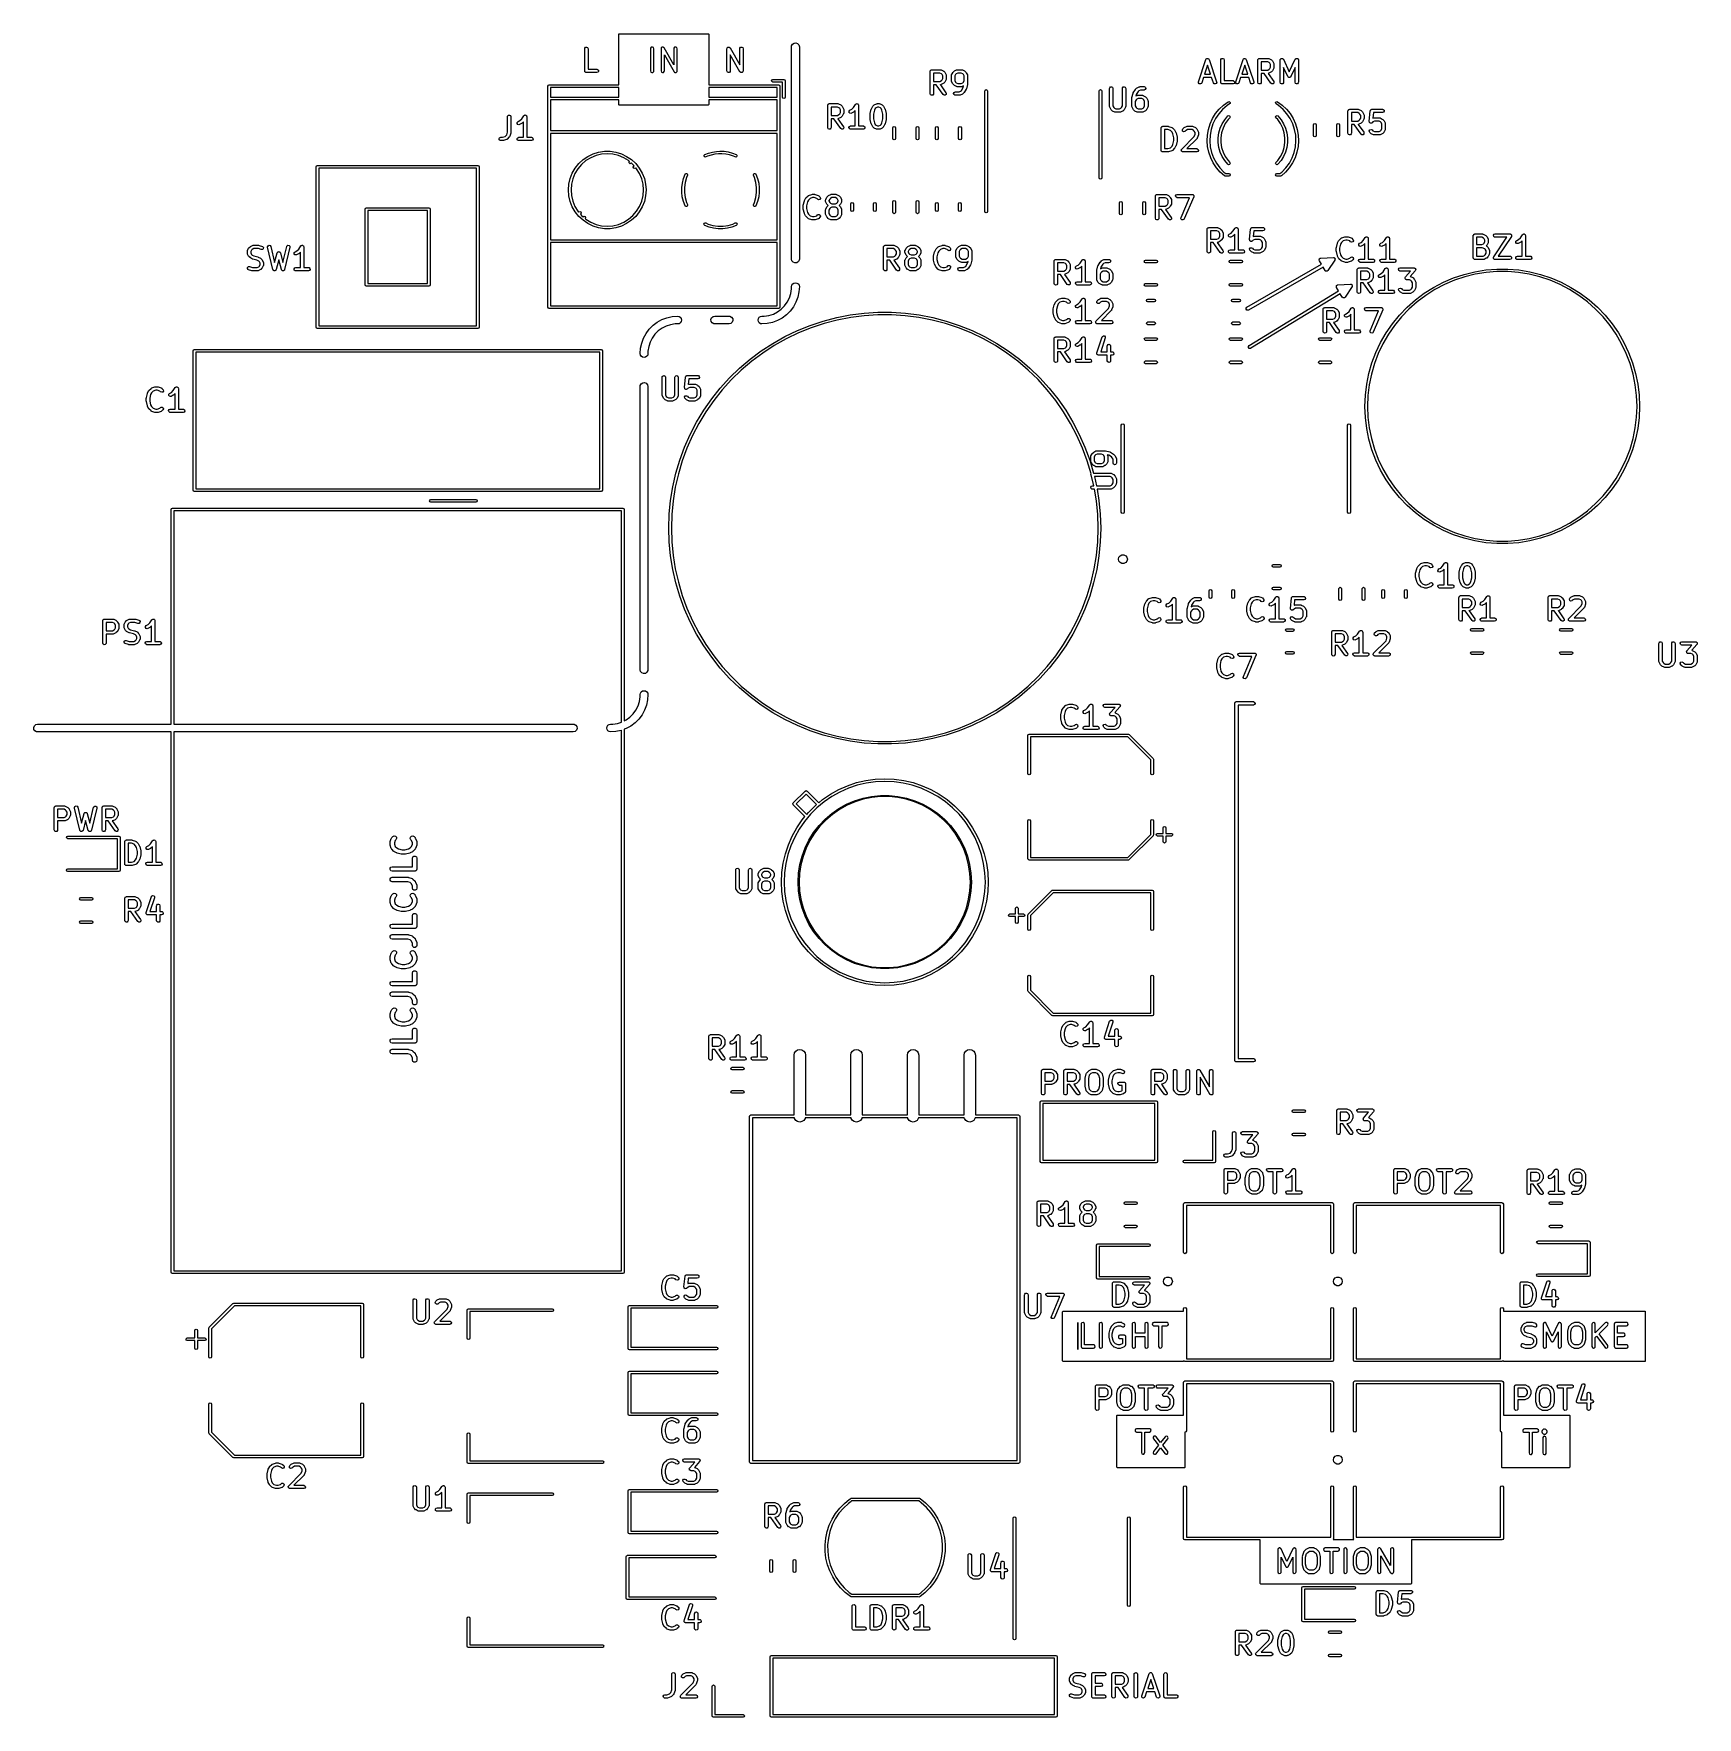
# Model space of a CAD drawing. Extents: x 111.7 to 186.3, y -145.9 to -70.4.
import ezdxf

# ---------------------------------------------------------------- set-up
doc = ezdxf.new("R2010")
doc.units = 0
doc.layers.add('BLACK', color=7, linetype='CONTINUOUS')

msp = doc.modelspace()

# ---------------------------------------------------------------- linework, layer by layer
at = {"layer": 'BLACK', "linetype": 'CONTINUOUS'}
for p, q in [((137.93, -70.4342), (137.937, -70.4165)), ((137.93, -72.699), (137.93, -70.4342)), ((137.937, -70.4165), (137.955, -70.4092)), ((137.955, -70.4092), (141.943, -70.4092)), ((141.943, -70.4092), (141.961, -70.4165)), ((141.961, -70.4165), (141.968, -70.4342)), ((141.968, -70.4342), (141.968, -72.699)), ((145.679, -70.993), (145.684, -70.9511)), ((145.684, -70.9511), (145.723, -70.877)), ((145.723, -70.877), (145.792, -70.8294)), ((145.792, -70.8294), (145.875, -70.8193)), ((145.875, -70.8193), (145.954, -70.849)), ((145.954, -70.849), (146.009, -70.9117)), ((146.009, -70.9117), (146.029, -70.993)), ((136.402, -71.0828), (136.407, -71.0572)), ((136.402, -72.0828), (136.402, -71.0828)), ((136.407, -71.0572), (136.44, -71.0179)), ((136.44, -71.0179), (136.49, -71.009)), ((136.49, -71.009), (136.535, -71.0346)), ((136.535, -71.0346), (136.552, -71.0828)), ((136.552, -71.0828), (136.552, -72.0078)), ((139.355, -71.0572), (139.35, -71.0828)), ((139.35, -71.0828), (139.35, -72.0828)), ((139.388, -71.0179), (139.355, -71.0572)), ((139.438, -71.009), (139.388, -71.0179)), ((139.483, -71.0346), (139.438, -71.009)), ((139.5, -71.0828), (139.483, -71.0346)), ((139.5, -72.0828), (139.5, -71.0828)), ((139.831, -71.0572), (139.826, -71.0828)), ((139.826, -71.0828), (139.826, -72.0828)), ((139.835, -71.0519), (139.831, -71.0572)), ((139.837, -71.045), (139.835, -71.0519)), ((139.851, -71.0327), (139.837, -71.045)), ((139.864, -71.0179), (139.851, -71.0327)), ((139.871, -71.0167), (139.864, -71.0179)), ((139.876, -71.0122), (139.871, -71.0167)), ((139.895, -71.0123), (139.876, -71.0122)), ((139.914, -71.009), (139.895, -71.0123)), ((139.92, -71.0124), (139.914, -71.009)), ((139.927, -71.0125), (139.92, -71.0124)), ((139.942, -71.0249), (139.927, -71.0125)), ((139.959, -71.0346), (139.942, -71.0249)), ((139.961, -71.0411), (139.959, -71.0346)), ((139.966, -71.0456), (139.961, -71.0411)), ((140.398, -71.8004), (139.966, -71.0456)), ((139.976, -72.0828), (139.976, -71.3652)), ((139.976, -71.3652), (140.408, -72.12)), ((140.402, -71.0572), (140.398, -71.0828)), ((140.398, -71.0828), (140.398, -71.8004)), ((140.435, -71.0179), (140.402, -71.0572)), ((140.486, -71.009), (140.435, -71.0179)), ((140.53, -71.0346), (140.486, -71.009)), ((140.548, -71.0828), (140.53, -71.0346)), ((140.548, -72.0828), (140.548, -71.0828)), ((142.784, -71.0828), (142.789, -71.0572)), ((142.784, -72.0828), (142.784, -71.0828)), ((142.789, -71.0572), (142.793, -71.0519)), ((142.793, -71.0519), (142.795, -71.045)), ((142.795, -71.045), (142.81, -71.0327)), ((142.81, -71.0327), (142.822, -71.0179)), ((142.822, -71.0179), (142.829, -71.0167)), ((142.829, -71.0167), (142.834, -71.0122)), ((142.834, -71.0122), (142.853, -71.0123)), ((142.853, -71.0123), (142.873, -71.009)), ((142.873, -71.009), (142.879, -71.0124)), ((142.879, -71.0124), (142.885, -71.0125)), ((142.885, -71.0125), (142.9, -71.0249)), ((142.9, -71.0249), (142.917, -71.0346)), ((142.917, -71.0346), (142.919, -71.0411)), ((142.919, -71.0411), (142.925, -71.0456)), ((142.925, -71.0456), (143.356, -71.8004)), ((143.366, -72.12), (142.934, -71.3652)), ((142.934, -71.3652), (142.934, -72.0828)), ((143.356, -71.0828), (143.36, -71.0572)), ((143.356, -71.8004), (143.356, -71.0828)), ((143.36, -71.0572), (143.393, -71.0179)), ((143.393, -71.0179), (143.444, -71.009)), ((143.444, -71.009), (143.488, -71.0346)), ((143.488, -71.0346), (143.506, -71.0828)), ((143.506, -71.0828), (143.506, -72.0828)), ((145.679, -80.518), (145.679, -70.993)), ((146.029, -70.993), (146.029, -80.518)), ((163.934, -72.5671), (164.267, -71.5671)), ((164.267, -71.5671), (164.279, -71.5442)), ((164.279, -71.5442), (164.281, -71.5431)), ((164.281, -71.5431), (164.282, -71.5411)), ((164.282, -71.5411), (164.303, -71.5298)), ((164.303, -71.5298), (164.323, -71.5173)), ((164.323, -71.5173), (164.325, -71.5177)), ((164.325, -71.5177), (164.327, -71.5166)), ((164.327, -71.5166), (164.35, -71.5214)), ((164.35, -71.5214), (164.374, -71.5249)), ((164.374, -71.5249), (164.375, -71.5265)), ((164.375, -71.5265), (164.377, -71.5269)), ((164.377, -71.5269), (164.392, -71.5455)), ((164.392, -71.5455), (164.408, -71.5633)), ((164.408, -71.5633), (164.408, -71.5654)), ((164.408, -71.5654), (164.409, -71.5671)), ((164.409, -71.5671), (164.743, -72.5671)), ((164.93, -71.5908), (164.934, -71.5652)), ((164.93, -72.5908), (164.93, -71.5908)), ((164.934, -71.5652), (164.967, -71.5259)), ((164.967, -71.5259), (165.018, -71.517)), ((165.018, -71.517), (165.062, -71.5426)), ((165.062, -71.5426), (165.08, -71.5908)), ((165.08, -71.5908), (165.08, -72.5158)), ((165.6, -72.5671), (165.934, -71.5671)), ((165.934, -71.5671), (165.946, -71.5442)), ((165.946, -71.5442), (165.948, -71.5431)), ((165.948, -71.5431), (165.949, -71.5411)), ((165.949, -71.5411), (165.97, -71.5298)), ((165.97, -71.5298), (165.99, -71.5173)), ((165.99, -71.5173), (165.992, -71.5177)), ((165.992, -71.5177), (165.994, -71.5166)), ((165.994, -71.5166), (166.017, -71.5214)), ((166.017, -71.5214), (166.041, -71.5249)), ((166.041, -71.5249), (166.042, -71.5265)), ((166.042, -71.5265), (166.044, -71.5269)), ((166.044, -71.5269), (166.059, -71.5455)), ((166.059, -71.5455), (166.075, -71.5633)), ((166.075, -71.5633), (166.075, -71.5654)), ((166.075, -71.5654), (166.076, -71.5671)), ((166.076, -71.5671), (166.409, -72.5671)), ((166.597, -71.5908), (166.598, -71.5811)), ((166.597, -72.5908), (166.597, -71.5908)), ((166.598, -71.5778), (166.599, -71.5749)), ((166.598, -71.5811), (166.598, -71.5778)), ((166.599, -71.5749), (166.601, -71.5652)), ((166.601, -71.5652), (166.614, -71.5502)), ((166.614, -71.5502), (166.623, -71.5334)), ((166.623, -71.5334), (166.63, -71.5311)), ((166.63, -71.5311), (166.634, -71.5259)), ((166.634, -71.5259), (166.653, -71.5225)), ((166.653, -71.5225), (166.672, -71.5158)), ((166.672, -71.5158), (167.053, -71.5158)), ((167.035, -71.6658), (166.747, -71.6658)), ((166.747, -71.6658), (166.747, -72.0396)), ((167.103, -71.7001), (167.035, -71.6658)), ((167.053, -71.5158), (167.078, -71.5203)), ((167.078, -71.5203), (167.082, -71.5232)), ((167.082, -71.5232), (167.086, -71.5237)), ((167.086, -71.5237), (167.181, -71.5714)), ((167.134, -71.7305), (167.103, -71.7001)), ((167.168, -71.799), (167.134, -71.7305)), ((167.181, -71.5714), (167.199, -71.5847)), ((167.199, -71.5847), (167.201, -71.5854)), ((167.201, -71.5854), (167.248, -71.633)), ((167.248, -71.633), (167.261, -71.6514)), ((167.261, -71.6514), (167.262, -71.6525)), ((167.262, -71.6525), (167.31, -71.7478)), ((167.597, -71.5908), (167.601, -71.5652)), ((167.597, -72.5908), (167.597, -71.5908)), ((167.601, -71.5652), (167.608, -71.5575)), ((167.608, -71.5575), (167.61, -71.5478)), ((167.61, -71.5478), (167.624, -71.5384)), ((167.624, -71.5384), (167.634, -71.5259)), ((167.634, -71.5259), (167.644, -71.5241)), ((167.644, -71.5241), (167.652, -71.5184)), ((167.652, -71.5184), (167.668, -71.5198)), ((167.668, -71.5198), (167.685, -71.517)), ((167.685, -71.517), (167.693, -71.522)), ((167.693, -71.522), (167.703, -71.5228)), ((167.703, -71.5228), (167.715, -71.5344)), ((167.715, -71.5344), (167.729, -71.5426)), ((167.729, -71.5426), (167.732, -71.552)), ((167.732, -71.552), (167.74, -71.5591)), ((167.74, -71.5591), (168.005, -72.1277)), ((168.005, -72.1277), (168.27, -71.5591)), ((168.27, -71.5591), (168.285, -71.5378)), ((168.285, -71.5378), (168.294, -71.5335)), ((168.294, -71.5335), (168.301, -71.5259)), ((168.301, -71.5259), (168.317, -71.523)), ((168.317, -71.523), (168.332, -71.5161)), ((168.332, -71.5161), (168.341, -71.5187)), ((168.341, -71.5187), (168.351, -71.517)), ((168.351, -71.517), (168.365, -71.5251)), ((168.365, -71.5251), (168.381, -71.5294)), ((168.381, -71.5294), (168.387, -71.5376)), ((168.387, -71.5376), (168.396, -71.5426)), ((168.396, -71.5426), (168.401, -71.558)), ((168.401, -71.558), (168.411, -71.5714)), ((168.411, -71.5714), (168.41, -71.5814)), ((168.41, -71.5814), (168.413, -71.5908)), ((168.413, -71.5908), (168.413, -72.5908)), ((136.409, -72.1011), (136.402, -72.0828)), ((136.412, -72.1203), (136.409, -72.1011)), ((136.417, -72.1247), (136.412, -72.1203)), ((136.42, -72.131), (136.417, -72.1247)), ((136.437, -72.1408), (136.42, -72.131)), ((136.451, -72.1533), (136.437, -72.1408)), ((136.461, -72.155), (136.451, -72.1533)), ((136.464, -72.1567), (136.461, -72.155)), ((136.467, -72.1561), (136.464, -72.1567)), ((136.477, -72.1578), (136.467, -72.1561)), ((136.953, -72.1578), (136.477, -72.1578)), ((136.552, -72.0078), (136.953, -72.0078)), ((136.953, -72.0078), (136.979, -72.0123)), ((137.001, -72.1403), (136.953, -72.1578)), ((136.979, -72.0123), (137.018, -72.0453)), ((137.027, -72.0958), (137.001, -72.1403)), ((137.018, -72.0453), (137.027, -72.0958)), ((139.35, -72.0828), (139.368, -72.131)), ((139.368, -72.131), (139.412, -72.1567)), ((139.412, -72.1567), (139.463, -72.1478)), ((139.463, -72.1478), (139.496, -72.1085)), ((139.496, -72.1085), (139.5, -72.0828)), ((139.826, -72.0828), (139.844, -72.131)), ((139.844, -72.131), (139.888, -72.1567)), ((139.888, -72.1567), (139.939, -72.1478)), ((139.939, -72.1478), (139.972, -72.1085)), ((139.972, -72.1085), (139.976, -72.0828)), ((140.408, -72.12), (140.413, -72.1245)), ((140.413, -72.1245), (140.415, -72.131)), ((140.415, -72.131), (140.432, -72.1407)), ((140.432, -72.1407), (140.447, -72.1532)), ((140.447, -72.1532), (140.454, -72.1532)), ((140.454, -72.1532), (140.46, -72.1567)), ((140.46, -72.1567), (140.479, -72.1533)), ((140.479, -72.1533), (140.498, -72.1534)), ((140.498, -72.1534), (140.503, -72.149)), ((140.503, -72.149), (140.51, -72.1478)), ((140.51, -72.1478), (140.523, -72.133)), ((140.523, -72.133), (140.538, -72.1206)), ((140.538, -72.1206), (140.539, -72.1138)), ((140.539, -72.1138), (140.543, -72.1085)), ((140.543, -72.1085), (140.548, -72.0828)), ((142.802, -72.131), (142.784, -72.0828)), ((142.846, -72.1567), (142.802, -72.131)), ((142.897, -72.1478), (142.846, -72.1567)), ((142.93, -72.1085), (142.897, -72.1478)), ((142.934, -72.0828), (142.93, -72.1085)), ((143.371, -72.1245), (143.366, -72.12)), ((143.373, -72.131), (143.371, -72.1245)), ((143.39, -72.1407), (143.373, -72.131)), ((143.405, -72.1532), (143.39, -72.1407)), ((143.412, -72.1532), (143.405, -72.1532)), ((143.418, -72.1567), (143.412, -72.1532)), ((143.437, -72.1533), (143.418, -72.1567)), ((143.456, -72.1534), (143.437, -72.1533)), ((143.462, -72.149), (143.456, -72.1534)), ((143.468, -72.1478), (143.462, -72.149)), ((143.481, -72.133), (143.468, -72.1478)), ((143.496, -72.1206), (143.481, -72.133)), ((143.497, -72.1138), (143.496, -72.1206)), ((143.501, -72.1085), (143.497, -72.1138)), ((143.506, -72.0828), (143.501, -72.1085)), ((144.774, -72.519), (144.792, -72.4766)), ((144.792, -72.4766), (144.834, -72.459)), ((144.834, -72.459), (145.334, -72.459)), ((145.334, -72.459), (145.376, -72.4766)), ((145.376, -72.4766), (145.394, -72.519)), ((151.899, -72.0988), (151.901, -72.0891)), ((151.899, -73.0988), (151.899, -72.0988)), ((151.9, -72.0858), (151.902, -72.0829)), ((151.901, -72.0891), (151.9, -72.0858)), ((151.902, -72.0829), (151.903, -72.0732)), ((151.903, -72.0732), (151.916, -72.0582)), ((151.916, -72.0582), (151.926, -72.0414)), ((151.926, -72.0414), (151.932, -72.0391)), ((151.932, -72.0391), (151.936, -72.0339)), ((151.936, -72.0339), (151.956, -72.0305)), ((151.956, -72.0305), (151.974, -72.0238)), ((151.974, -72.0238), (152.355, -72.0238)), ((152.337, -72.1738), (152.049, -72.1738)), ((152.049, -72.1738), (152.049, -72.5476)), ((152.406, -72.2081), (152.337, -72.1738)), ((152.355, -72.0238), (152.381, -72.0283)), ((152.381, -72.0283), (152.384, -72.0312)), ((152.384, -72.0312), (152.388, -72.0317)), ((152.388, -72.0317), (152.484, -72.0794)), ((152.436, -72.2385), (152.406, -72.2081)), ((152.406, -72.5134), (152.436, -72.483)), ((152.47, -72.307), (152.436, -72.2385)), ((152.436, -72.483), (152.47, -72.4144)), ((152.47, -72.4144), (152.47, -72.307)), ((152.484, -72.0794), (152.502, -72.0927)), ((152.502, -72.0927), (152.503, -72.0934)), ((152.503, -72.0934), (152.551, -72.141)), ((152.551, -72.141), (152.564, -72.1594)), ((152.564, -72.1594), (152.565, -72.1605)), ((152.565, -72.1605), (152.612, -72.2558)), ((152.612, -72.4657), (152.565, -72.5609)), ((152.612, -72.2558), (152.62, -72.2807)), ((152.613, -72.4612), (152.612, -72.4657)), ((152.616, -72.4578), (152.613, -72.4612)), ((152.62, -72.4322), (152.616, -72.4578)), ((152.62, -72.2807), (152.619, -72.2851)), ((152.619, -72.2851), (152.62, -72.2893)), ((152.62, -72.2893), (152.62, -72.4322)), ((152.851, -72.2893), (152.856, -72.2636)), ((152.851, -72.5274), (152.851, -72.2893)), ((152.856, -72.2636), (152.859, -72.2602)), ((152.859, -72.2558), (152.907, -72.1605)), ((152.859, -72.2602), (152.859, -72.2558)), ((152.907, -72.1605), (152.92, -72.1425)), ((152.92, -72.1425), (152.921, -72.141)), ((152.921, -72.141), (152.968, -72.0934)), ((152.968, -72.0934), (152.987, -72.0805)), ((152.987, -72.0805), (152.988, -72.0794)), ((152.988, -72.0794), (153.083, -72.0317)), ((153.036, -72.2385), (153.001, -72.307)), ((153.001, -72.307), (153.001, -72.5097)), ((153.066, -72.2081), (153.036, -72.2385)), ((153.134, -72.1738), (153.066, -72.2081)), ((153.083, -72.0317), (153.108, -72.0243)), ((153.108, -72.0243), (153.113, -72.0254)), ((153.113, -72.0254), (153.117, -72.0238)), ((153.117, -72.0238), (153.307, -72.0238)), ((153.29, -72.1738), (153.134, -72.1738)), ((153.358, -72.2081), (153.29, -72.1738)), ((153.307, -72.0238), (153.333, -72.0283)), ((153.333, -72.0283), (153.336, -72.0312)), ((153.336, -72.0312), (153.341, -72.0317)), ((153.341, -72.0317), (153.436, -72.0794)), ((153.388, -72.2385), (153.358, -72.2081)), ((153.423, -72.307), (153.388, -72.2385)), ((153.423, -72.5097), (153.423, -72.307)), ((153.436, -72.0794), (153.454, -72.0927)), ((153.454, -72.0927), (153.456, -72.0934)), ((153.456, -72.0934), (153.503, -72.141)), ((153.503, -72.141), (153.516, -72.1594)), ((153.516, -72.1594), (153.517, -72.1605)), ((153.517, -72.1605), (153.565, -72.2558)), ((153.565, -72.2558), (153.572, -72.2807)), ((153.572, -72.2807), (153.571, -72.2851)), ((153.571, -72.2851), (153.573, -72.2893)), ((153.573, -72.2893), (153.573, -72.6702)), ((164.154, -72.3801), (164.076, -72.6145)), ((164.522, -72.3801), (164.154, -72.3801)), ((164.338, -71.828), (164.204, -72.2301)), ((164.204, -72.2301), (164.472, -72.2301)), ((164.472, -72.2301), (164.338, -71.828)), ((164.6, -72.6145), (164.522, -72.3801)), ((165.821, -72.3801), (165.743, -72.6145)), ((166.189, -72.3801), (165.821, -72.3801)), ((166.005, -71.828), (165.871, -72.2301)), ((165.871, -72.2301), (166.139, -72.2301)), ((166.139, -72.2301), (166.005, -71.828)), ((166.267, -72.6145), (166.189, -72.3801)), ((166.747, -72.0396), (167.035, -72.0396)), ((166.871, -72.1896), (166.747, -72.1896)), ((166.747, -72.1896), (166.747, -72.5908)), ((167.182, -72.6338), (166.871, -72.1896)), ((167.035, -72.0396), (167.103, -72.0054)), ((167.057, -72.1881), (167.053, -72.1893)), ((167.053, -72.1893), (167.304, -72.5478)), ((167.061, -72.1891), (167.057, -72.1881)), ((167.086, -72.1817), (167.061, -72.1891)), ((167.181, -72.1341), (167.086, -72.1817)), ((167.103, -72.0054), (167.134, -71.975)), ((167.134, -71.975), (167.168, -71.9064)), ((167.168, -71.9064), (167.168, -71.799)), ((167.182, -72.1329), (167.181, -72.1341)), ((167.201, -72.12), (167.182, -72.1329)), ((167.248, -72.0724), (167.201, -72.12)), ((167.249, -72.0709), (167.248, -72.0724)), ((167.262, -72.0529), (167.249, -72.0709)), ((167.31, -71.9577), (167.262, -72.0529)), ((167.31, -71.7478), (167.318, -71.7727)), ((167.311, -71.9532), (167.31, -71.9577)), ((167.313, -71.9498), (167.311, -71.9532)), ((167.318, -71.9242), (167.313, -71.9498)), ((167.318, -71.7727), (167.316, -71.7771)), ((167.316, -71.7771), (167.318, -71.7813)), ((167.318, -71.7813), (167.318, -71.9242)), ((167.937, -72.3368), (167.747, -71.9289)), ((167.747, -71.9289), (167.747, -72.5908)), ((167.951, -72.3506), (167.937, -72.3368)), ((167.962, -72.3665), (167.951, -72.3506)), ((167.968, -72.3683), (167.962, -72.3665)), ((167.973, -72.3731), (167.968, -72.3683)), ((167.993, -72.3748), (167.973, -72.3731)), ((168.011, -72.3798), (167.993, -72.3748)), ((168.018, -72.377), (168.011, -72.3798)), ((168.024, -72.3775), (168.018, -72.377)), ((168.04, -72.3664), (168.024, -72.3775)), ((168.058, -72.3582), (168.04, -72.3664)), ((168.064, -72.35), (168.058, -72.3582)), ((168.066, -72.3481), (168.064, -72.35)), ((168.067, -72.3449), (168.066, -72.3481)), ((168.073, -72.3368), (168.067, -72.3449)), ((168.263, -71.9289), (168.073, -72.3368)), ((168.263, -72.5908), (168.263, -71.9289)), ((134.754, -72.759), (134.772, -72.7166)), ((134.754, -82.68), (134.754, -72.759)), ((134.772, -72.7166), (134.814, -72.699)), ((134.814, -72.699), (137.93, -72.699)), ((134.874, -72.819), (134.874, -73.259)), ((137.93, -72.819), (134.874, -72.819)), ((137.93, -73.259), (137.93, -72.819)), ((141.968, -72.699), (145.094, -72.699)), ((141.968, -72.819), (141.968, -73.259)), ((145.034, -72.819), (141.968, -72.819)), ((144.792, -72.5614), (144.774, -72.519)), ((144.834, -72.579), (144.792, -72.5614)), ((145.274, -72.579), (144.834, -72.579)), ((145.034, -73.259), (145.034, -72.819)), ((145.094, -72.699), (145.136, -72.7166)), ((145.136, -72.7166), (145.154, -72.759)), ((145.154, -72.759), (145.154, -82.68)), ((145.274, -73.259), (145.274, -72.579)), ((145.394, -72.519), (145.394, -73.259)), ((151.916, -73.147), (151.899, -73.0988)), ((151.961, -73.1727), (151.916, -73.147)), ((152.011, -73.1638), (151.961, -73.1727)), ((152.044, -73.1245), (152.011, -73.1638)), ((152.049, -73.0988), (152.044, -73.1245)), ((152.049, -72.5476), (152.337, -72.5476)), ((152.173, -72.6976), (152.049, -72.6976)), ((152.049, -72.6976), (152.049, -73.0988)), ((152.484, -73.1418), (152.173, -72.6976)), ((152.337, -72.5476), (152.406, -72.5134)), ((152.359, -72.6961), (152.356, -72.6973)), ((152.356, -72.6973), (152.607, -73.0558)), ((152.363, -72.6971), (152.359, -72.6961)), ((152.388, -72.6897), (152.363, -72.6971)), ((152.484, -72.6421), (152.388, -72.6897)), ((152.485, -72.6409), (152.484, -72.6421)), ((152.526, -73.1713), (152.484, -73.1418)), ((152.503, -72.628), (152.485, -72.6409)), ((152.551, -72.5804), (152.503, -72.628)), ((152.577, -73.1668), (152.526, -73.1713)), ((152.565, -72.5609), (152.551, -72.5789)), ((152.551, -72.5789), (152.551, -72.5804)), ((152.613, -73.1305), (152.577, -73.1668)), ((152.607, -73.0558), (152.618, -73.0794)), ((152.618, -73.0794), (152.613, -73.1305)), ((152.853, -72.5316), (152.851, -72.5274)), ((152.852, -72.536), (152.853, -72.5316)), ((152.859, -72.5609), (152.852, -72.536)), ((152.907, -72.6562), (152.859, -72.5609)), ((152.908, -72.6573), (152.907, -72.6562)), ((152.921, -72.6757), (152.908, -72.6573)), ((152.968, -72.7233), (152.921, -72.6757)), ((152.948, -73.0858), (152.973, -73.0414)), ((152.957, -73.1363), (152.948, -73.0858)), ((152.996, -73.1693), (152.957, -73.1363)), ((152.97, -72.724), (152.968, -72.7233)), ((152.988, -72.7373), (152.97, -72.724)), ((152.973, -73.0414), (153.022, -73.0238)), ((153.083, -72.7849), (152.988, -72.7373)), ((153.022, -73.1738), (152.996, -73.1693)), ((153.001, -72.5097), (153.036, -72.5782)), ((153.022, -73.0238), (153.194, -73.0238)), ((153.212, -73.1738), (153.022, -73.1738)), ((153.036, -72.5782), (153.066, -72.6086)), ((153.066, -72.6086), (153.134, -72.6429)), ((153.088, -72.7855), (153.083, -72.7849)), ((153.091, -72.7883), (153.088, -72.7855)), ((153.117, -72.7929), (153.091, -72.7883)), ((153.307, -72.7929), (153.117, -72.7929)), ((153.134, -72.6429), (153.29, -72.6429)), ((153.194, -73.0238), (153.263, -72.9896)), ((153.216, -73.1723), (153.212, -73.1738)), ((153.221, -73.1733), (153.216, -73.1723)), ((153.246, -73.1659), (153.221, -73.1733)), ((153.341, -73.1183), (153.246, -73.1659)), ((153.263, -72.9896), (153.297, -72.9558)), ((153.29, -72.6429), (153.358, -72.6086)), ((153.297, -72.9558), (153.38, -72.8299)), ((153.311, -72.7913), (153.307, -72.7929)), ((153.316, -72.7924), (153.311, -72.7913)), ((153.341, -72.7849), (153.316, -72.7924)), ((153.399, -72.7558), (153.341, -72.7849)), ((153.342, -73.1171), (153.341, -73.1183)), ((153.36, -73.1042), (153.342, -73.1171)), ((153.358, -72.6086), (153.388, -72.5782)), ((153.408, -73.0566), (153.36, -73.1042)), ((153.38, -72.8299), (153.399, -72.7558)), ((153.388, -72.5782), (153.423, -72.5097)), ((153.409, -73.0534), (153.408, -73.0566)), ((153.417, -73.0452), (153.409, -73.0534)), ((153.513, -72.9023), (153.417, -73.0452)), ((153.523, -72.8789), (153.513, -72.9019)), ((153.513, -72.9019), (153.513, -72.9023)), ((153.57, -72.6884), (153.523, -72.8789)), ((153.573, -72.6702), (153.57, -72.685)), ((153.57, -72.685), (153.57, -72.6884)), ((154.352, -72.98), (154.37, -72.9376)), ((154.352, -74.93), (154.352, -72.98)), ((154.37, -72.9376), (154.412, -72.92)), ((154.412, -72.92), (154.454, -72.9376)), ((154.454, -72.9376), (154.472, -72.98)), ((154.472, -72.98), (154.472, -74.93)), ((159.472, -72.98), (159.49, -72.9376)), ((159.472, -74.93), (159.472, -72.98)), ((159.49, -72.9376), (159.532, -72.92)), ((159.532, -72.92), (159.574, -72.9376)), ((159.574, -72.9376), (159.592, -72.98)), ((159.592, -72.98), (159.592, -74.93)), ((159.945, -72.8608), (159.95, -72.8352)), ((159.945, -73.6703), (159.945, -72.8608)), ((159.95, -72.8352), (159.983, -72.7959)), ((159.983, -72.7959), (160.033, -72.787)), ((160.033, -72.787), (160.078, -72.8126)), ((160.078, -72.8126), (160.095, -72.8608)), ((160.095, -72.8608), (160.095, -73.6526)), ((160.517, -72.8608), (160.521, -72.8352)), ((160.517, -73.6526), (160.517, -72.8608)), ((160.521, -72.8352), (160.554, -72.7959)), ((160.554, -72.7959), (160.605, -72.787)), ((160.605, -72.787), (160.649, -72.8126)), ((160.649, -72.8126), (160.667, -72.8608)), ((160.667, -72.8608), (160.667, -73.6703)), ((160.947, -73.2712), (160.995, -73.0807)), ((160.995, -73.0807), (161.005, -73.0577)), ((161.005, -73.0573), (161.101, -72.9145)), ((161.005, -73.0577), (161.005, -73.0573)), ((161.101, -72.9145), (161.108, -72.9062)), ((161.108, -72.9062), (161.11, -72.903)), ((161.11, -72.903), (161.158, -72.8554)), ((161.137, -73.1297), (161.119, -73.2038)), ((161.119, -73.2038), (161.177, -73.1747)), ((161.221, -73.0038), (161.137, -73.1297)), ((161.158, -72.8554), (161.176, -72.8425)), ((161.176, -72.8425), (161.177, -72.8414)), ((161.177, -72.8414), (161.272, -72.7937)), ((161.177, -73.1747), (161.202, -73.1673)), ((161.202, -73.1673), (161.206, -73.1683)), ((161.206, -73.1683), (161.211, -73.1668)), ((161.211, -73.1668), (161.401, -73.1668)), ((161.255, -72.9701), (161.221, -73.0038)), ((161.324, -72.9358), (161.255, -72.9701)), ((161.272, -72.7937), (161.297, -72.7863)), ((161.297, -72.7863), (161.302, -72.7874)), ((161.302, -72.7874), (161.306, -72.7858)), ((161.306, -72.7858), (161.496, -72.7858)), ((161.496, -72.9358), (161.324, -72.9358)), ((161.401, -73.1668), (161.427, -73.1713)), ((161.427, -73.1713), (161.43, -73.1742)), ((161.43, -73.1742), (161.435, -73.1747)), ((161.435, -73.1747), (161.53, -73.2223)), ((161.496, -72.7858), (161.522, -72.7903)), ((161.544, -72.9183), (161.496, -72.9358)), ((161.522, -72.7903), (161.561, -72.8233)), ((161.53, -73.2223), (161.548, -73.2357)), ((161.57, -72.8738), (161.544, -72.9183)), ((161.548, -73.2357), (161.549, -73.2364)), ((161.549, -73.2364), (161.597, -73.284)), ((161.561, -72.8233), (161.57, -72.8738)), ((163.935, -72.6184), (163.934, -72.5671)), ((163.969, -72.6568), (163.935, -72.6184)), ((164.02, -72.6643), (163.969, -72.6568)), ((164.064, -72.6374), (164.02, -72.6643)), ((164.076, -72.6145), (164.064, -72.6374)), ((164.632, -72.6547), (164.6, -72.6145)), ((164.683, -72.665), (164.632, -72.6547)), ((164.728, -72.6406), (164.683, -72.665)), ((164.747, -72.5929), (164.728, -72.6406)), ((164.743, -72.5671), (164.747, -72.5929)), ((164.937, -72.6091), (164.93, -72.5908)), ((164.94, -72.6283), (164.937, -72.6091)), ((164.945, -72.6327), (164.94, -72.6283)), ((164.947, -72.639), (164.945, -72.6327)), ((164.964, -72.6488), (164.947, -72.639)), ((164.979, -72.6613), (164.964, -72.6488)), ((164.989, -72.663), (164.979, -72.6613)), ((164.992, -72.6647), (164.989, -72.663)), ((164.995, -72.6641), (164.992, -72.6647)), ((165.005, -72.6658), (164.995, -72.6641)), ((165.481, -72.6658), (165.005, -72.6658)), ((165.08, -72.5158), (165.481, -72.5158)), ((165.481, -72.5158), (165.507, -72.5203)), ((165.529, -72.6483), (165.481, -72.6658)), ((165.507, -72.5203), (165.546, -72.5533)), ((165.555, -72.6038), (165.529, -72.6483)), ((165.546, -72.5533), (165.555, -72.6038)), ((165.602, -72.6184), (165.6, -72.5671)), ((165.636, -72.6568), (165.602, -72.6184)), ((165.687, -72.6643), (165.636, -72.6568)), ((165.73, -72.6374), (165.687, -72.6643)), ((165.743, -72.6145), (165.73, -72.6374)), ((166.299, -72.6547), (166.267, -72.6145)), ((166.349, -72.665), (166.299, -72.6547)), ((166.394, -72.6406), (166.349, -72.665)), ((166.413, -72.5929), (166.394, -72.6406)), ((166.409, -72.5671), (166.413, -72.5929)), ((166.614, -72.639), (166.597, -72.5908)), ((166.659, -72.6647), (166.614, -72.639)), ((166.709, -72.6558), (166.659, -72.6647)), ((166.742, -72.6165), (166.709, -72.6558)), ((166.747, -72.5908), (166.742, -72.6165)), ((167.224, -72.6633), (167.182, -72.6338)), ((167.275, -72.6588), (167.224, -72.6633)), ((167.311, -72.6225), (167.275, -72.6588)), ((167.304, -72.5478), (167.315, -72.5714)), ((167.315, -72.5714), (167.311, -72.6225)), ((167.614, -72.639), (167.597, -72.5908)), ((167.659, -72.6647), (167.614, -72.639)), ((167.709, -72.6558), (167.659, -72.6647)), ((167.742, -72.6165), (167.709, -72.6558)), ((167.747, -72.5908), (167.742, -72.6165)), ((168.281, -72.639), (168.263, -72.5908)), ((168.325, -72.6647), (168.281, -72.639)), ((168.376, -72.6558), (168.325, -72.6647)), ((168.409, -72.6165), (168.376, -72.6558)), ((168.413, -72.5908), (168.409, -72.6165)), ((134.874, -73.259), (137.93, -73.259)), ((137.93, -73.379), (134.874, -73.379)), ((134.874, -73.379), (134.874, -74.759)), ((137.93, -73.5838), (137.93, -73.379)), ((137.937, -73.6015), (137.93, -73.5838)), ((137.955, -73.6088), (137.937, -73.6015)), ((139.225, -73.6088), (137.955, -73.6088)), ((140.673, -73.6088), (139.225, -73.6088)), ((141.943, -73.6088), (140.673, -73.6088)), ((141.961, -73.6015), (141.943, -73.6088)), ((141.968, -73.5838), (141.961, -73.6015)), ((141.968, -73.259), (145.034, -73.259)), ((141.968, -73.379), (141.968, -73.5838)), ((145.034, -73.379), (141.968, -73.379)), ((145.034, -74.759), (145.034, -73.379)), ((145.292, -73.3014), (145.274, -73.259)), ((145.334, -73.319), (145.292, -73.3014)), ((145.376, -73.3014), (145.334, -73.319)), ((145.394, -73.259), (145.376, -73.3014)), ((147.301, -73.6228), (147.302, -73.6131)), ((147.301, -74.6228), (147.301, -73.6228)), ((147.302, -73.6098), (147.304, -73.6069)), ((147.302, -73.6131), (147.302, -73.6098)), ((147.304, -73.6069), (147.305, -73.5972)), ((147.305, -73.5972), (147.318, -73.5822)), ((147.318, -73.5822), (147.328, -73.5654)), ((147.328, -73.5654), (147.334, -73.5631)), ((147.334, -73.5631), (147.338, -73.5579)), ((147.338, -73.5579), (147.357, -73.5545)), ((147.357, -73.5545), (147.376, -73.5478)), ((147.376, -73.5478), (147.757, -73.5478)), ((147.739, -73.6978), (147.451, -73.6978)), ((147.451, -73.6978), (147.451, -74.0716)), ((147.807, -73.7321), (147.739, -73.6978)), ((147.757, -73.5478), (147.782, -73.5523)), ((147.782, -73.5523), (147.786, -73.5552)), ((147.786, -73.5552), (147.79, -73.5557)), ((147.79, -73.5557), (147.885, -73.6034)), ((147.838, -73.7625), (147.807, -73.7321)), ((147.872, -73.831), (147.838, -73.7625)), ((147.838, -74.007), (147.872, -73.9384)), ((147.872, -73.9384), (147.872, -73.831)), ((147.885, -73.6034), (147.903, -73.6167)), ((147.903, -73.6167), (147.905, -73.6174)), ((147.905, -73.6174), (147.953, -73.665)), ((147.953, -73.665), (147.965, -73.6834)), ((147.965, -73.6834), (147.967, -73.6845)), ((147.967, -73.6845), (148.014, -73.7798)), ((148.014, -73.9897), (147.967, -74.0849)), ((148.014, -73.7798), (148.022, -73.8047)), ((148.015, -73.9852), (148.014, -73.9897)), ((148.018, -73.9818), (148.015, -73.9852)), ((148.022, -73.9562), (148.018, -73.9818)), ((148.022, -73.8047), (148.021, -73.8091)), ((148.021, -73.8091), (148.022, -73.8133)), ((148.022, -73.8133), (148.022, -73.9562)), ((148.256, -73.9299), (148.259, -73.8787)), ((148.287, -73.9711), (148.256, -73.9299)), ((148.259, -73.8787), (148.295, -73.8415)), ((148.337, -73.983), (148.287, -73.9711)), ((148.295, -73.8415), (148.379, -73.7993)), ((148.362, -73.9756), (148.337, -73.983)), ((148.457, -73.928), (148.362, -73.9756)), ((148.379, -73.7993), (148.46, -73.7179)), ((148.458, -73.9268), (148.457, -73.928)), ((148.476, -73.9139), (148.458, -73.9268)), ((148.46, -73.7179), (148.551, -73.5812)), ((148.539, -73.8515), (148.476, -73.9139)), ((148.539, -74.5478), (148.539, -73.8515)), ((148.551, -73.5812), (148.569, -73.5624)), ((148.569, -73.5624), (148.574, -73.5612)), ((148.574, -73.5612), (148.576, -73.5579)), ((148.576, -73.5579), (148.598, -73.5541)), ((148.598, -73.5541), (148.619, -73.548)), ((148.619, -73.548), (148.623, -73.5497)), ((148.623, -73.5497), (148.627, -73.549)), ((148.627, -73.549), (148.646, -73.5598)), ((148.646, -73.5598), (148.666, -73.5686)), ((148.666, -73.5686), (148.668, -73.5725)), ((148.668, -73.5725), (148.671, -73.5746)), ((148.671, -73.5746), (148.679, -73.5951)), ((148.679, -73.5951), (148.688, -73.6146)), ((148.688, -73.6146), (148.687, -73.6188)), ((148.687, -73.6188), (148.689, -73.6228)), ((148.689, -73.6228), (148.689, -74.5478)), ((149.205, -74.0038), (149.208, -73.989)), ((149.208, -73.9856), (149.255, -73.7951)), ((149.208, -73.989), (149.208, -73.9856)), ((149.255, -73.7951), (149.261, -73.7833)), ((149.261, -73.7798), (149.309, -73.6845)), ((149.261, -73.7833), (149.261, -73.7798)), ((149.309, -73.6845), (149.322, -73.6665)), ((149.322, -73.6665), (149.323, -73.665)), ((149.323, -73.665), (149.37, -73.6174)), ((149.399, -73.8395), (149.355, -74.013)), ((149.37, -73.6174), (149.389, -73.6045)), ((149.389, -73.6045), (149.39, -73.6034)), ((149.39, -73.6034), (149.485, -73.5557)), ((149.437, -73.7625), (149.399, -73.8395)), ((149.468, -73.7321), (149.437, -73.7625)), ((149.536, -73.6978), (149.468, -73.7321)), ((149.485, -73.5557), (149.51, -73.5483)), ((149.51, -73.5483), (149.514, -73.5494)), ((149.514, -73.5494), (149.519, -73.5478)), ((149.519, -73.5478), (149.614, -73.5478)), ((149.596, -73.6978), (149.536, -73.6978)), ((149.665, -73.7321), (149.596, -73.6978)), ((149.614, -73.5478), (149.639, -73.5523)), ((149.639, -73.5523), (149.643, -73.5552)), ((149.643, -73.5552), (149.647, -73.5557)), ((149.647, -73.5557), (149.743, -73.6034)), ((149.695, -73.7625), (149.665, -73.7321)), ((149.734, -73.8395), (149.695, -73.7625)), ((149.777, -74.013), (149.734, -73.8395)), ((149.743, -73.6034), (149.761, -73.6167)), ((149.761, -73.6167), (149.762, -73.6174)), ((149.762, -73.6174), (149.81, -73.665)), ((149.81, -73.665), (149.823, -73.6834)), ((149.823, -73.6834), (149.824, -73.6845)), ((149.824, -73.6845), (149.871, -73.7798)), ((149.871, -73.7798), (149.875, -73.7922)), ((149.875, -73.7922), (149.877, -73.7951)), ((149.877, -73.7951), (149.925, -73.9856)), ((149.925, -73.9856), (149.926, -74.0005)), ((159.947, -73.6746), (159.945, -73.6703)), ((159.946, -73.6789), (159.947, -73.6746)), ((159.953, -73.7039), (159.946, -73.6789)), ((160.001, -73.7991), (159.953, -73.7039)), ((160.002, -73.8002), (160.001, -73.7991)), ((160.015, -73.8186), (160.002, -73.8002)), ((160.062, -73.8662), (160.015, -73.8186)), ((160.064, -73.8669), (160.062, -73.8662)), ((160.082, -73.8803), (160.064, -73.8669)), ((160.177, -73.9279), (160.082, -73.8803)), ((160.095, -73.6526), (160.129, -73.7212)), ((160.129, -73.7212), (160.16, -73.7516)), ((160.16, -73.7516), (160.228, -73.7858)), ((160.181, -73.9284), (160.177, -73.9279)), ((160.185, -73.9313), (160.181, -73.9284)), ((160.211, -73.9358), (160.185, -73.9313)), ((160.401, -73.9358), (160.211, -73.9358)), ((160.228, -73.7858), (160.383, -73.7858)), ((160.383, -73.7858), (160.452, -73.7516)), ((160.405, -73.9343), (160.401, -73.9358)), ((160.41, -73.9353), (160.405, -73.9343)), ((160.435, -73.9279), (160.41, -73.9353)), ((160.53, -73.8803), (160.435, -73.9279)), ((160.452, -73.7516), (160.482, -73.7212)), ((160.482, -73.7212), (160.517, -73.6526)), ((160.531, -73.8791), (160.53, -73.8803)), ((160.549, -73.8662), (160.531, -73.8791)), ((160.597, -73.8186), (160.549, -73.8662)), ((160.598, -73.8171), (160.597, -73.8186)), ((160.611, -73.7991), (160.598, -73.8171)), ((160.659, -73.7039), (160.611, -73.7991)), ((160.662, -73.696), (160.659, -73.6994)), ((160.659, -73.6994), (160.659, -73.7039)), ((160.667, -73.6703), (160.662, -73.696)), ((160.945, -73.2894), (160.948, -73.2746)), ((160.945, -73.6703), (160.945, -73.2894)), ((160.947, -73.6746), (160.945, -73.6703)), ((160.946, -73.6789), (160.947, -73.6746)), ((160.953, -73.7039), (160.946, -73.6789)), ((160.948, -73.2746), (160.947, -73.2712)), ((161.001, -73.7991), (160.953, -73.7039)), ((161.002, -73.8002), (161.001, -73.7991)), ((161.015, -73.8186), (161.002, -73.8002)), ((161.062, -73.8662), (161.015, -73.8186)), ((161.064, -73.8669), (161.062, -73.8662)), ((161.082, -73.8803), (161.064, -73.8669)), ((161.177, -73.9279), (161.082, -73.8803)), ((161.129, -73.3814), (161.095, -73.45)), ((161.095, -73.45), (161.095, -73.6526)), ((161.095, -73.6526), (161.129, -73.7212)), ((161.16, -73.351), (161.129, -73.3814)), ((161.129, -73.7212), (161.16, -73.7516)), ((161.228, -73.3168), (161.16, -73.351)), ((161.16, -73.7516), (161.228, -73.7858)), ((161.181, -73.9284), (161.177, -73.9279)), ((161.185, -73.9313), (161.181, -73.9284)), ((161.211, -73.9358), (161.185, -73.9313)), ((161.401, -73.9358), (161.211, -73.9358)), ((161.383, -73.3168), (161.228, -73.3168)), ((161.228, -73.7858), (161.383, -73.7858)), ((161.452, -73.351), (161.383, -73.3168)), ((161.383, -73.7858), (161.452, -73.7516)), ((161.405, -73.9343), (161.401, -73.9358)), ((161.41, -73.9353), (161.405, -73.9343)), ((161.435, -73.9279), (161.41, -73.9353)), ((161.53, -73.8803), (161.435, -73.9279)), ((161.482, -73.3814), (161.452, -73.351)), ((161.452, -73.7516), (161.482, -73.7212)), ((161.517, -73.45), (161.482, -73.3814)), ((161.482, -73.7212), (161.517, -73.6526)), ((161.517, -73.6526), (161.517, -73.45)), ((161.531, -73.8791), (161.53, -73.8803)), ((161.549, -73.8662), (161.531, -73.8791)), ((161.597, -73.8186), (161.549, -73.8662)), ((161.597, -73.284), (161.61, -73.3023)), ((161.598, -73.8171), (161.597, -73.8186)), ((161.611, -73.7991), (161.598, -73.8171)), ((161.61, -73.3023), (161.611, -73.3035)), ((161.611, -73.3035), (161.659, -73.3987)), ((161.659, -73.7039), (161.611, -73.7991)), ((161.659, -73.3987), (161.666, -73.4237)), ((161.662, -73.696), (161.659, -73.6994)), ((161.659, -73.6994), (161.659, -73.7039)), ((161.667, -73.6703), (161.662, -73.696)), ((161.666, -73.4237), (161.665, -73.428)), ((161.665, -73.428), (161.667, -73.4322)), ((161.667, -73.4322), (161.667, -73.6703)), ((164.563, -74.2163), (164.699, -73.9959)), ((164.699, -73.9959), (164.863, -73.7945)), ((165.015, -73.8037), (164.84, -73.9996)), ((164.863, -73.7945), (165.05, -73.6153)), ((165.214, -73.6331), (165.015, -73.8037)), ((165.05, -73.6153), (165.259, -73.4612)), ((165.324, -73.5621), (165.214, -73.6331)), ((165.259, -73.4612), (165.295, -73.4518)), ((165.259, -73.4612), (165.259, -73.4612)), ((165.295, -73.4518), (165.329, -73.4652)), ((165.347, -73.5333), (165.324, -73.5621)), ((165.324, -73.5621), (165.324, -73.5621)), ((165.329, -73.4652), (165.349, -73.4963)), ((165.349, -73.4963), (165.347, -73.5333)), ((167.391, -73.4963), (167.411, -73.4652)), ((167.393, -73.5333), (167.391, -73.4963)), ((167.416, -73.5621), (167.393, -73.5333)), ((167.411, -73.4652), (167.445, -73.4518)), ((167.526, -73.6331), (167.416, -73.5621)), ((167.416, -73.5621), (167.416, -73.5621)), ((167.445, -73.4518), (167.481, -73.4612)), ((167.481, -73.4612), (167.481, -73.4612)), ((167.481, -73.4612), (167.69, -73.6153)), ((167.725, -73.8037), (167.526, -73.6331)), ((167.69, -73.6153), (167.877, -73.7945)), ((167.9, -73.9996), (167.725, -73.8037)), ((167.877, -73.7945), (168.041, -73.9959)), ((168.041, -73.9959), (168.177, -74.2163)), ((170.637, -73.8768), (170.639, -73.8671)), ((170.637, -74.8768), (170.637, -73.8768)), ((170.638, -73.8638), (170.64, -73.8609)), ((170.639, -73.8671), (170.638, -73.8638)), ((170.64, -73.8609), (170.641, -73.8512)), ((170.641, -73.8512), (170.654, -73.8362)), ((170.654, -73.8362), (170.664, -73.8194)), ((170.664, -73.8194), (170.67, -73.8171)), ((170.67, -73.8171), (170.674, -73.8119)), ((170.674, -73.8119), (170.694, -73.8085)), ((170.694, -73.8085), (170.712, -73.8018)), ((170.712, -73.8018), (171.093, -73.8018)), ((171.075, -73.9518), (170.787, -73.9518)), ((170.787, -73.9518), (170.787, -74.3256)), ((171.144, -73.9861), (171.075, -73.9518)), ((171.093, -73.8018), (171.119, -73.8063)), ((171.119, -73.8063), (171.122, -73.8092)), ((171.122, -73.8092), (171.126, -73.8097)), ((171.126, -73.8097), (171.222, -73.8574)), ((171.174, -74.0165), (171.144, -73.9861)), ((171.222, -73.8574), (171.24, -73.8707)), ((171.24, -73.8707), (171.241, -73.8714)), ((171.241, -73.8714), (171.289, -73.919)), ((171.289, -73.919), (171.302, -73.9374)), ((171.302, -73.9374), (171.303, -73.9385)), ((171.303, -73.9385), (171.35, -74.0338)), ((171.59, -74.3455), (171.637, -73.8694)), ((171.637, -73.8694), (171.638, -73.8655)), ((171.638, -73.8638), (171.64, -73.8611)), ((171.638, -73.8655), (171.638, -73.8638)), ((171.64, -73.8611), (171.644, -73.8443)), ((171.644, -73.8443), (171.656, -73.8332)), ((171.656, -73.8332), (171.664, -73.8194)), ((171.664, -73.8194), (171.674, -73.8158)), ((171.674, -73.8158), (171.681, -73.8085)), ((171.681, -73.8085), (171.697, -73.8073)), ((171.697, -73.8073), (171.712, -73.8018)), ((171.712, -73.8018), (172.188, -73.8018)), ((171.78, -73.9518), (171.755, -74.2)), ((172.188, -73.9518), (171.78, -73.9518)), ((172.188, -73.8018), (172.214, -73.8063)), ((172.236, -73.9343), (172.188, -73.9518)), ((172.214, -73.8063), (172.253, -73.8393)), ((172.262, -73.8898), (172.236, -73.9343)), ((172.253, -73.8393), (172.262, -73.8898)), ((132.942, -74.1308), (132.946, -74.1052)), ((132.942, -74.8329), (132.942, -74.1308)), ((132.946, -74.1052), (132.979, -74.0659)), ((132.979, -74.0659), (133.03, -74.057)), ((133.03, -74.057), (133.074, -74.0826)), ((133.074, -74.0826), (133.092, -74.1308)), ((133.092, -74.1308), (133.092, -74.8451)), ((133.373, -74.4379), (133.376, -74.3867)), ((133.404, -74.4791), (133.373, -74.4379)), ((133.376, -74.3867), (133.412, -74.3495)), ((133.454, -74.491), (133.404, -74.4791)), ((133.412, -74.3495), (133.496, -74.3073)), ((133.479, -74.4836), (133.454, -74.491)), ((133.574, -74.436), (133.479, -74.4836)), ((133.496, -74.3073), (133.577, -74.2259)), ((133.575, -74.4348), (133.574, -74.436)), ((133.594, -74.4219), (133.575, -74.4348)), ((133.577, -74.2259), (133.669, -74.0892)), ((133.656, -74.3595), (133.594, -74.4219)), ((133.656, -75.0558), (133.656, -74.3595)), ((133.669, -74.0892), (133.687, -74.0704)), ((133.687, -74.0704), (133.691, -74.0692)), ((133.691, -74.0692), (133.693, -74.0659)), ((133.693, -74.0659), (133.715, -74.0621)), ((133.715, -74.0621), (133.736, -74.056)), ((133.736, -74.056), (133.74, -74.0577)), ((133.74, -74.0577), (133.744, -74.057)), ((133.744, -74.057), (133.763, -74.0678)), ((133.763, -74.0678), (133.783, -74.0766)), ((133.783, -74.0766), (133.785, -74.0805)), ((133.785, -74.0805), (133.788, -74.0826)), ((133.788, -74.0826), (133.796, -74.1031)), ((133.796, -74.1031), (133.805, -74.1226)), ((133.805, -74.1226), (133.804, -74.1268)), ((133.804, -74.1268), (133.806, -74.1308)), ((133.806, -74.1308), (133.806, -75.0558)), ((147.318, -74.671), (147.301, -74.6228)), ((147.363, -74.6967), (147.318, -74.671)), ((147.413, -74.6878), (147.363, -74.6967)), ((147.446, -74.6485), (147.413, -74.6878)), ((147.451, -74.6228), (147.446, -74.6485)), ((147.451, -74.0716), (147.739, -74.0716)), ((147.575, -74.2216), (147.451, -74.2216)), ((147.451, -74.2216), (147.451, -74.6228)), ((147.886, -74.6658), (147.575, -74.2216)), ((147.739, -74.0716), (147.807, -74.0374)), ((147.761, -74.2201), (147.758, -74.2213)), ((147.758, -74.2213), (148.009, -74.5798)), ((147.765, -74.2211), (147.761, -74.2201)), ((147.79, -74.2137), (147.765, -74.2211)), ((147.885, -74.1661), (147.79, -74.2137)), ((147.807, -74.0374), (147.838, -74.007)), ((147.887, -74.1649), (147.885, -74.1661)), ((147.928, -74.6953), (147.886, -74.6658)), ((147.905, -74.152), (147.887, -74.1649)), ((147.953, -74.1044), (147.905, -74.152)), ((147.979, -74.6908), (147.928, -74.6953)), ((147.967, -74.0849), (147.953, -74.1029)), ((147.953, -74.1029), (147.953, -74.1044)), ((148.015, -74.6545), (147.979, -74.6908)), ((148.009, -74.5798), (148.02, -74.6034)), ((148.02, -74.6034), (148.015, -74.6545)), ((148.254, -74.6098), (148.28, -74.5654)), ((148.263, -74.6603), (148.254, -74.6098)), ((148.302, -74.6933), (148.263, -74.6603)), ((148.28, -74.5654), (148.328, -74.5478)), ((148.328, -74.6978), (148.302, -74.6933)), ((148.328, -74.5478), (148.539, -74.5478)), ((148.9, -74.6978), (148.328, -74.6978)), ((148.689, -74.5478), (148.9, -74.5478)), ((148.9, -74.5478), (148.925, -74.5523)), ((148.948, -74.6803), (148.9, -74.6978)), ((148.925, -74.5523), (148.964, -74.5853)), ((148.973, -74.6358), (148.948, -74.6803)), ((148.964, -74.5853), (148.973, -74.6358)), ((149.205, -74.2419), (149.205, -74.0038)), ((149.207, -74.2451), (149.205, -74.2419)), ((149.208, -74.2601), (149.207, -74.2451)), ((149.255, -74.4505), (149.208, -74.2601)), ((149.257, -74.4535), (149.255, -74.4505)), ((149.261, -74.4659), (149.257, -74.4535)), ((149.309, -74.5611), (149.261, -74.4659)), ((149.31, -74.5622), (149.309, -74.5611)), ((149.323, -74.5806), (149.31, -74.5622)), ((149.37, -74.6282), (149.323, -74.5806)), ((149.355, -74.013), (149.355, -74.2326)), ((149.355, -74.2326), (149.399, -74.4062)), ((149.372, -74.6289), (149.37, -74.6282)), ((149.39, -74.6423), (149.372, -74.6289)), ((149.485, -74.6899), (149.39, -74.6423)), ((149.399, -74.4062), (149.437, -74.4832)), ((149.437, -74.4832), (149.468, -74.5136)), ((149.468, -74.5136), (149.536, -74.5478)), ((149.489, -74.6904), (149.485, -74.6899)), ((149.493, -74.6933), (149.489, -74.6904)), ((149.519, -74.6978), (149.493, -74.6933)), ((149.614, -74.6978), (149.519, -74.6978)), ((149.536, -74.5478), (149.596, -74.5478)), ((149.596, -74.5478), (149.665, -74.5136)), ((149.618, -74.6963), (149.614, -74.6978)), ((149.622, -74.6973), (149.618, -74.6963)), ((149.647, -74.6899), (149.622, -74.6973)), ((149.743, -74.6423), (149.647, -74.6899)), ((149.665, -74.5136), (149.695, -74.4832)), ((149.695, -74.4832), (149.734, -74.4062)), ((149.734, -74.4062), (149.777, -74.2326)), ((149.744, -74.6411), (149.743, -74.6423)), ((149.762, -74.6282), (149.744, -74.6411)), ((149.81, -74.5806), (149.762, -74.6282)), ((149.777, -74.2326), (149.777, -74.013)), ((149.824, -74.5611), (149.81, -74.5791)), ((149.81, -74.5791), (149.81, -74.5806)), ((149.871, -74.4659), (149.824, -74.5611)), ((149.872, -74.4624), (149.871, -74.4659)), ((149.877, -74.4505), (149.872, -74.4624)), ((149.925, -74.2601), (149.877, -74.4505)), ((149.927, -74.2419), (149.924, -74.2566)), ((149.924, -74.2566), (149.925, -74.2601)), ((149.926, -74.0005), (149.927, -74.0038)), ((149.927, -74.0038), (149.927, -74.2419)), ((150.225, -74.6327), (150.242, -74.5903)), ((150.225, -75.1073), (150.225, -74.6327)), ((150.242, -74.5903), (150.285, -74.5727)), ((150.285, -74.5727), (150.327, -74.5903)), ((150.327, -74.5903), (150.345, -74.6327)), ((150.345, -74.6327), (150.345, -75.1073)), ((151.27, -74.6327), (151.287, -74.5903)), ((151.27, -75.1073), (151.27, -74.6327)), ((151.287, -74.5903), (151.33, -74.5727)), ((151.33, -74.5727), (151.372, -74.5903)), ((151.372, -74.5903), (151.39, -74.6327)), ((151.39, -74.6327), (151.39, -75.1073)), ((152.13, -74.6327), (152.147, -74.5903)), ((152.13, -75.1073), (152.13, -74.6327)), ((152.147, -74.5903), (152.19, -74.5727)), ((152.19, -74.5727), (152.232, -74.5903)), ((152.232, -74.5903), (152.25, -74.6327)), ((152.25, -74.6327), (152.25, -75.1073)), ((153.175, -74.6327), (153.192, -74.5903)), ((153.175, -75.1073), (153.175, -74.6327)), ((153.192, -74.5903), (153.235, -74.5727)), ((153.235, -74.5727), (153.277, -74.5903)), ((153.277, -74.5903), (153.295, -74.6327)), ((153.295, -74.6327), (153.295, -75.1073)), ((162.255, -74.6388), (162.257, -74.6291)), ((162.255, -75.6388), (162.255, -74.6388)), ((162.256, -74.6258), (162.258, -74.6229)), ((162.257, -74.6291), (162.256, -74.6258)), ((162.258, -74.6229), (162.259, -74.6132)), ((162.259, -74.6132), (162.272, -74.5982)), ((162.272, -74.5982), (162.282, -74.5814)), ((162.282, -74.5814), (162.288, -74.5791)), ((162.288, -74.5791), (162.292, -74.5739)), ((162.292, -74.5739), (162.312, -74.5705)), ((162.312, -74.5705), (162.33, -74.5638)), ((162.33, -74.5638), (162.568, -74.5638)), ((162.556, -74.7138), (162.405, -74.7138)), ((162.405, -74.7138), (162.405, -75.5638)), ((162.67, -74.752), (162.556, -74.7138)), ((162.568, -74.5638), (162.59, -74.5677)), ((162.59, -74.5677), (162.592, -74.5677)), ((162.592, -74.5677), (162.735, -74.6153)), ((162.735, -74.6153), (162.757, -74.6277)), ((162.757, -74.6277), (162.76, -74.6315)), ((162.76, -74.6315), (162.764, -74.6334)), ((162.764, -74.6334), (162.859, -74.7286)), ((162.859, -74.7286), (162.872, -74.747)), ((162.872, -74.747), (162.873, -74.7481)), ((162.873, -74.7481), (162.921, -74.8434)), ((163.208, -74.7275), (163.229, -74.681)), ((163.221, -74.7771), (163.208, -74.7275)), ((163.229, -74.681), (163.277, -74.6334)), ((163.277, -74.6334), (163.295, -74.6205)), ((163.295, -74.6205), (163.296, -74.6194)), ((163.296, -74.6194), (163.392, -74.5717)), ((163.374, -74.7481), (163.335, -74.7871)), ((163.443, -74.7138), (163.374, -74.7481)), ((163.392, -74.5717), (163.417, -74.5643)), ((163.417, -74.5643), (163.421, -74.5654)), ((163.421, -74.5654), (163.425, -74.5638)), ((163.425, -74.5638), (163.663, -74.5638)), ((163.646, -74.7138), (163.443, -74.7138)), ((163.714, -74.7481), (163.646, -74.7138)), ((163.663, -74.5638), (163.689, -74.5683)), ((163.689, -74.5683), (163.692, -74.5712)), ((163.692, -74.5712), (163.697, -74.5717)), ((163.697, -74.5717), (163.792, -74.6194)), ((163.744, -74.7785), (163.714, -74.7481)), ((163.792, -74.6194), (163.81, -74.6327)), ((163.81, -74.6327), (163.812, -74.6334)), ((163.812, -74.6334), (163.859, -74.681)), ((163.859, -74.681), (163.872, -74.6994)), ((163.872, -74.6994), (163.873, -74.7005)), ((163.873, -74.7005), (163.921, -74.7958)), ((164.333, -74.9553), (164.378, -74.6999)), ((164.378, -74.6999), (164.455, -74.4523)), ((164.497, -74.7017), (164.449, -74.9595)), ((164.455, -74.4523), (164.563, -74.2163)), ((164.579, -74.4528), (164.497, -74.7017)), ((164.694, -74.2174), (164.579, -74.4528)), ((164.84, -73.9996), (164.694, -74.2174)), ((164.844, -74.8599), (164.904, -74.6509)), ((164.904, -74.6509), (164.992, -74.4523)), ((165.031, -74.6435), (164.964, -74.8545)), ((164.992, -74.4523), (165.107, -74.2679)), ((165.129, -74.4451), (165.031, -74.6435)), ((165.107, -74.2679), (165.247, -74.1012)), ((165.257, -74.2642), (165.129, -74.4451)), ((165.247, -74.1012), (165.28, -74.0838)), ((165.333, -74.1845), (165.257, -74.2642)), ((165.28, -74.0838), (165.316, -74.0889)), ((165.316, -74.0889), (165.343, -74.1147)), ((165.35, -74.1512), (165.333, -74.1845)), ((165.333, -74.1845), (165.333, -74.1845)), ((165.343, -74.1147), (165.35, -74.1512)), ((167.39, -74.1512), (167.397, -74.1147)), ((167.407, -74.1845), (167.39, -74.1512)), ((167.397, -74.1147), (167.424, -74.0889)), ((167.483, -74.2642), (167.407, -74.1845)), ((167.407, -74.1845), (167.407, -74.1845)), ((167.424, -74.0889), (167.46, -74.0838)), ((167.46, -74.0838), (167.493, -74.1012)), ((167.611, -74.4451), (167.483, -74.2642)), ((167.493, -74.1012), (167.633, -74.2679)), ((167.709, -74.6435), (167.611, -74.4451)), ((167.633, -74.2679), (167.748, -74.4523)), ((167.776, -74.8545), (167.709, -74.6435)), ((167.748, -74.4523), (167.836, -74.6509)), ((167.836, -74.6509), (167.896, -74.8599)), ((168.046, -74.2174), (167.9, -73.9996)), ((168.161, -74.4528), (168.046, -74.2174)), ((168.243, -74.7017), (168.161, -74.4528)), ((168.177, -74.2163), (168.285, -74.4523)), ((168.291, -74.9595), (168.243, -74.7017)), ((168.285, -74.4523), (168.362, -74.6999)), ((168.362, -74.6999), (168.407, -74.9553)), ((169.089, -74.5017), (169.107, -74.4593)), ((169.089, -74.9763), (169.089, -74.5017)), ((169.107, -74.4593), (169.149, -74.4417)), ((169.149, -74.4417), (169.192, -74.4593)), ((169.192, -74.4593), (169.209, -74.5017)), ((169.209, -74.5017), (169.209, -74.9763)), ((170.135, -74.5017), (170.152, -74.4593)), ((170.135, -74.9763), (170.135, -74.5017)), ((170.152, -74.4593), (170.195, -74.4417)), ((170.195, -74.4417), (170.237, -74.4593)), ((170.237, -74.4593), (170.254, -74.5017)), ((170.254, -74.5017), (170.254, -74.9763)), ((170.787, -74.3256), (171.075, -74.3256)), ((170.911, -74.4756), (170.787, -74.4756)), ((170.787, -74.4756), (170.787, -74.8768)), ((171.222, -74.9198), (170.911, -74.4756)), ((171.075, -74.3256), (171.144, -74.2914)), ((171.097, -74.4741), (171.094, -74.4753)), ((171.094, -74.4753), (171.345, -74.8338)), ((171.101, -74.4751), (171.097, -74.4741)), ((171.126, -74.4677), (171.101, -74.4751)), ((171.222, -74.4201), (171.126, -74.4677)), ((171.144, -74.2914), (171.174, -74.261)), ((171.208, -74.085), (171.174, -74.0165)), ((171.174, -74.261), (171.208, -74.1924)), ((171.208, -74.1924), (171.208, -74.085)), ((171.223, -74.4189), (171.222, -74.4201)), ((171.241, -74.406), (171.223, -74.4189)), ((171.289, -74.3584), (171.241, -74.406)), ((171.303, -74.3389), (171.289, -74.3569)), ((171.289, -74.3569), (171.289, -74.3584)), ((171.35, -74.2437), (171.303, -74.3389)), ((171.35, -74.0338), (171.358, -74.0587)), ((171.351, -74.2392), (171.35, -74.2437)), ((171.354, -74.2358), (171.351, -74.2392)), ((171.358, -74.2102), (171.354, -74.2358)), ((171.358, -74.0587), (171.357, -74.0631)), ((171.357, -74.0631), (171.358, -74.0673)), ((171.358, -74.0673), (171.358, -74.2102)), ((171.59, -74.346), (171.59, -74.3455)), ((171.59, -74.3465), (171.59, -74.346)), ((171.596, -74.3708), (171.59, -74.3465)), ((171.592, -74.7622), (171.621, -74.7201)), ((171.602, -74.3953), (171.596, -74.3708)), ((171.603, -74.3955), (171.602, -74.3953)), ((171.603, -74.396), (171.603, -74.3955)), ((171.623, -74.4105), (171.603, -74.396)), ((171.621, -74.7201), (171.671, -74.7069)), ((171.644, -74.4252), (171.623, -74.4105)), ((171.645, -74.4255), (171.644, -74.4252)), ((171.644, -74.4252), (171.644, -74.4252)), ((171.67, -74.4233), (171.645, -74.4255)), ((171.695, -74.4214), (171.67, -74.4233)), ((171.671, -74.7069), (171.717, -74.7285)), ((171.696, -74.421), (171.695, -74.421)), ((171.695, -74.421), (171.695, -74.4214)), ((171.717, -74.406), (171.696, -74.421)), ((171.756, -74.367), (171.717, -74.406)), ((171.717, -74.7285), (171.756, -74.7676)), ((171.755, -74.2), (171.774, -74.1907)), ((171.825, -74.3328), (171.756, -74.367)), ((171.774, -74.1907), (171.799, -74.1833)), ((171.799, -74.1833), (171.803, -74.1843)), ((171.803, -74.1843), (171.807, -74.1828)), ((171.807, -74.1828), (172.045, -74.1828)), ((172.028, -74.3328), (171.825, -74.3328)), ((172.096, -74.367), (172.028, -74.3328)), ((172.045, -74.1828), (172.071, -74.1873)), ((172.071, -74.1873), (172.074, -74.1902)), ((172.074, -74.1902), (172.079, -74.1907)), ((172.079, -74.1907), (172.174, -74.2383)), ((172.126, -74.3974), (172.096, -74.367)), ((172.096, -74.7676), (172.126, -74.7372)), ((172.161, -74.466), (172.126, -74.3974)), ((172.126, -74.7372), (172.161, -74.6686)), ((172.161, -74.6686), (172.161, -74.466)), ((172.174, -74.2383), (172.192, -74.2517)), ((172.192, -74.2517), (172.194, -74.2524)), ((172.194, -74.2524), (172.241, -74.3)), ((172.241, -74.3), (172.254, -74.3183)), ((172.254, -74.3183), (172.255, -74.3195)), ((172.255, -74.3195), (172.303, -74.4147)), ((172.303, -74.7199), (172.255, -74.8151)), ((172.303, -74.4147), (172.31, -74.4397)), ((172.306, -74.712), (172.303, -74.7154)), ((172.303, -74.7154), (172.303, -74.7199)), ((172.311, -74.6863), (172.306, -74.712)), ((172.31, -74.4397), (172.309, -74.444)), ((172.309, -74.444), (172.311, -74.4482)), ((172.311, -74.4482), (172.311, -74.6863)), ((132.562, -75.1178), (132.588, -75.0734)), ((132.571, -75.1683), (132.562, -75.1178)), ((132.61, -75.2013), (132.571, -75.1683)), ((132.588, -75.0734), (132.636, -75.0558)), ((132.636, -75.2058), (132.61, -75.2013)), ((132.636, -75.0558), (132.719, -75.0558)), ((132.731, -75.2058), (132.636, -75.2058)), ((132.719, -75.0558), (132.833, -75.0176)), ((132.732, -75.2053), (132.731, -75.2058)), ((132.755, -75.202), (132.732, -75.2053)), ((132.898, -75.1544), (132.755, -75.202)), ((132.833, -75.0176), (132.903, -74.9474)), ((132.901, -75.1516), (132.898, -75.1544)), ((132.906, -75.1512), (132.901, -75.1516)), ((132.903, -74.9474), (132.942, -74.8329)), ((132.927, -75.1362), (132.906, -75.1512)), ((133.022, -75.041), (132.927, -75.1362)), ((133.024, -75.0369), (133.022, -75.041)), ((133.028, -75.0346), (133.024, -75.0369)), ((133.04, -75.0117), (133.028, -75.0346)), ((133.088, -74.8688), (133.04, -75.0117)), ((133.092, -74.8451), (133.088, -74.8672)), ((133.088, -74.8672), (133.088, -74.8688)), ((133.371, -75.1178), (133.397, -75.0734)), ((133.38, -75.1683), (133.371, -75.1178)), ((133.42, -75.2013), (133.38, -75.1683)), ((133.397, -75.0734), (133.445, -75.0558)), ((133.445, -75.2058), (133.42, -75.2013)), ((133.445, -75.0558), (133.656, -75.0558)), ((134.017, -75.2058), (133.445, -75.2058)), ((133.806, -75.0558), (134.017, -75.0558)), ((134.017, -75.0558), (134.042, -75.0603)), ((134.065, -75.1883), (134.017, -75.2058)), ((134.042, -75.0603), (134.082, -75.0933)), ((134.091, -75.1438), (134.065, -75.1883)), ((134.082, -75.0933), (134.091, -75.1438)), ((134.874, -74.759), (145.034, -74.759)), ((134.874, -74.879), (134.874, -79.66)), ((145.034, -74.879), (134.874, -74.879)), ((145.034, -79.66), (145.034, -74.879)), ((150.242, -75.1497), (150.225, -75.1073)), ((150.285, -75.1673), (150.242, -75.1497)), ((150.327, -75.1497), (150.285, -75.1673)), ((150.345, -75.1073), (150.327, -75.1497)), ((151.287, -75.1497), (151.27, -75.1073)), ((151.33, -75.1673), (151.287, -75.1497)), ((151.372, -75.1497), (151.33, -75.1673)), ((151.39, -75.1073), (151.372, -75.1497)), ((152.147, -75.1497), (152.13, -75.1073)), ((152.19, -75.1673), (152.147, -75.1497)), ((152.232, -75.1497), (152.19, -75.1673)), ((152.25, -75.1073), (152.232, -75.1497)), ((153.192, -75.1497), (153.175, -75.1073)), ((153.235, -75.1673), (153.192, -75.1497)), ((153.277, -75.1497), (153.235, -75.1673)), ((153.295, -75.1073), (153.277, -75.1497)), ((154.352, -78.38), (154.352, -74.93)), ((154.472, -74.93), (154.472, -78.38)), ((159.472, -76.88), (159.472, -74.93)), ((159.592, -74.93), (159.592, -76.88)), ((162.744, -74.8261), (162.67, -74.752)), ((162.67, -75.5256), (162.744, -75.4515)), ((162.783, -74.9031), (162.744, -74.8261)), ((162.744, -75.4515), (162.783, -75.3745)), ((162.826, -75.0766), (162.783, -74.9031)), ((162.783, -75.3745), (162.826, -75.201)), ((162.826, -75.201), (162.826, -75.0766)), ((162.921, -75.4343), (162.873, -75.5295)), ((162.921, -74.8434), (162.924, -74.8558)), ((162.926, -75.4189), (162.921, -75.4307)), ((162.921, -75.4307), (162.921, -75.4343)), ((162.924, -74.8558), (162.926, -74.8587)), ((162.926, -74.8587), (162.974, -75.0492)), ((162.974, -75.2284), (162.926, -75.4189)), ((162.974, -75.0492), (162.975, -75.0641)), ((162.976, -75.2102), (162.974, -75.225)), ((162.974, -75.225), (162.974, -75.2284)), ((162.975, -75.0641), (162.976, -75.0674)), ((162.976, -75.0674), (162.976, -75.2102)), ((163.182, -75.5858), (163.741, -75.0269)), ((163.263, -74.8065), (163.221, -74.7771)), ((163.314, -74.802), (163.263, -74.8065)), ((163.335, -74.7871), (163.314, -74.802)), ((163.859, -75.1204), (163.416, -75.5638)), ((163.741, -75.0269), (163.779, -74.9124)), ((163.779, -74.847), (163.744, -74.7785)), ((163.779, -74.9124), (163.779, -74.847)), ((163.861, -75.1164), (163.859, -75.1204)), ((163.865, -75.114), (163.861, -75.1164)), ((163.877, -75.0911), (163.865, -75.114)), ((163.925, -74.9483), (163.877, -75.0911)), ((163.921, -74.7958), (163.928, -74.8207)), ((163.929, -74.9245), (163.925, -74.9466)), ((163.925, -74.9466), (163.925, -74.9483)), ((163.928, -74.8207), (163.927, -74.8251)), ((163.927, -74.8251), (163.929, -74.8293)), ((163.929, -74.8293), (163.929, -74.9245)), ((164.32, -75.2143), (164.333, -74.9553)), ((164.34, -75.4729), (164.32, -75.2143)), ((164.393, -75.7268), (164.34, -75.4729)), ((164.449, -74.9595), (164.436, -75.2214)), ((164.436, -75.2214), (164.459, -75.4826)), ((164.459, -75.4826), (164.517, -75.7383)), ((164.814, -75.0752), (164.844, -74.8599)), ((164.814, -75.2926), (164.814, -75.0752)), ((164.844, -75.5079), (164.814, -75.2926)), ((164.964, -74.8545), (164.93, -75.0732)), ((164.93, -75.0732), (164.93, -75.2946)), ((164.93, -75.2946), (164.964, -75.5133)), ((167.81, -75.0732), (167.776, -74.8545)), ((167.776, -75.5133), (167.81, -75.2946)), ((167.81, -75.2946), (167.81, -75.0732)), ((167.896, -74.8599), (167.926, -75.0752)), ((167.926, -75.2926), (167.896, -75.5079)), ((167.926, -75.0752), (167.926, -75.2926)), ((168.223, -75.7383), (168.281, -75.4826)), ((168.281, -75.4826), (168.304, -75.2214)), ((168.304, -75.2214), (168.291, -74.9595)), ((168.4, -75.4729), (168.347, -75.7268)), ((168.42, -75.2143), (168.4, -75.4729)), ((168.407, -74.9553), (168.42, -75.2143)), ((169.107, -75.0187), (169.089, -74.9763)), ((169.149, -75.0363), (169.107, -75.0187)), ((169.192, -75.0187), (169.149, -75.0363)), ((169.209, -74.9763), (169.192, -75.0187)), ((170.152, -75.0187), (170.135, -74.9763)), ((170.195, -75.0363), (170.152, -75.0187)), ((170.237, -75.0187), (170.195, -75.0363)), ((170.254, -74.9763), (170.237, -75.0187)), ((170.654, -74.925), (170.637, -74.8768)), ((170.699, -74.9507), (170.654, -74.925)), ((170.749, -74.9418), (170.699, -74.9507)), ((170.782, -74.9025), (170.749, -74.9418)), ((170.787, -74.8768), (170.782, -74.9025)), ((171.264, -74.9493), (171.222, -74.9198)), ((171.315, -74.9448), (171.264, -74.9493)), ((171.351, -74.9085), (171.315, -74.9448)), ((171.345, -74.8338), (171.356, -74.8574)), ((171.356, -74.8574), (171.351, -74.9085)), ((171.596, -74.8133), (171.592, -74.7622)), ((171.611, -74.8346), (171.596, -74.8133)), ((171.659, -74.8822), (171.611, -74.8346)), ((171.66, -74.8829), (171.659, -74.8822)), ((171.678, -74.8963), (171.66, -74.8829)), ((171.774, -74.9439), (171.678, -74.8963)), ((171.756, -74.7676), (171.825, -74.8018)), ((171.778, -74.9444), (171.774, -74.9439)), ((171.781, -74.9473), (171.778, -74.9444)), ((171.807, -74.9518), (171.781, -74.9473)), ((172.045, -74.9518), (171.807, -74.9518)), ((171.825, -74.8018), (172.028, -74.8018)), ((172.028, -74.8018), (172.096, -74.7676)), ((172.049, -74.9503), (172.045, -74.9518)), ((172.054, -74.9513), (172.049, -74.9503)), ((172.079, -74.9439), (172.054, -74.9513)), ((172.174, -74.8963), (172.079, -74.9439)), ((172.175, -74.8951), (172.174, -74.8963)), ((172.194, -74.8822), (172.175, -74.8951)), ((172.241, -74.8346), (172.194, -74.8822)), ((172.242, -74.8331), (172.241, -74.8346)), ((172.255, -74.8151), (172.242, -74.8331)), ((135.976, -76.4388), (136.138, -76.2355)), ((136.138, -76.2355), (136.329, -76.0586)), ((136.459, -76.1043), (136.265, -76.2699)), ((136.329, -76.0586), (136.544, -75.9121)), ((136.676, -75.9711), (136.459, -76.1043)), ((136.544, -75.9121), (136.778, -75.7993)), ((136.912, -75.8735), (136.676, -75.9711)), ((136.778, -75.7993), (137.027, -75.7226)), ((137.16, -75.814), (136.912, -75.8735)), ((137.027, -75.7226), (137.284, -75.6839)), ((137.414, -75.794), (137.16, -75.814)), ((137.284, -75.6839), (137.544, -75.6839)), ((137.668, -75.814), (137.414, -75.794)), ((137.544, -75.6839), (137.801, -75.7226)), ((137.916, -75.8735), (137.668, -75.814)), ((137.801, -75.7226), (138.05, -75.7993)), ((138.152, -75.9711), (137.916, -75.8735)), ((138.05, -75.7993), (138.284, -75.9121)), ((138.369, -76.1043), (138.152, -75.9711)), ((138.284, -75.9121), (138.499, -76.0586)), ((138.407, -76.1364), (138.369, -76.1043)), ((138.388, -76.18), (138.406, -76.1376)), ((138.406, -76.2224), (138.388, -76.18)), ((138.406, -76.1376), (138.407, -76.1364)), ((138.448, -76.24), (138.406, -76.2224)), ((138.49, -76.2224), (138.448, -76.24)), ((138.498, -76.2146), (138.49, -76.2224)), ((138.563, -76.2699), (138.498, -76.2146)), ((138.499, -76.0586), (138.69, -76.2355)), ((138.69, -76.2355), (138.852, -76.4388)), ((141.751, -75.8905), (141.759, -75.8542)), ((141.766, -75.9244), (141.751, -75.8905)), ((141.759, -75.8542), (141.786, -75.8294)), ((141.798, -75.9429), (141.766, -75.9244)), ((141.786, -75.8294), (141.956, -75.7642)), ((141.786, -75.8294), (141.786, -75.8294)), ((141.835, -75.9391), (141.798, -75.9429)), ((141.913, -75.9045), (141.835, -75.9391)), ((141.835, -75.9391), (141.835, -75.9391)), ((142.074, -75.8521), (141.913, -75.9045)), ((141.956, -75.7642), (142.132, -75.717)), ((142.24, -75.8167), (142.074, -75.8521)), ((142.132, -75.717), (142.312, -75.6885)), ((142.409, -75.799), (142.24, -75.8167)), ((142.312, -75.6885), (142.458, -75.6809)), ((142.494, -75.799), (142.409, -75.799)), ((142.458, -75.6809), (142.464, -75.6788)), ((142.464, -75.6788), (142.484, -75.6795)), ((142.464, -75.6788), (142.464, -75.6788)), ((142.484, -75.6795), (142.494, -75.679)), ((142.494, -75.679), (142.494, -75.679)), ((142.494, -75.679), (142.497, -75.68)), ((142.496, -75.7982), (142.494, -75.799)), ((142.494, -75.799), (142.494, -75.799)), ((142.555, -75.7973), (142.496, -75.7982)), ((142.497, -75.68), (142.654, -75.6859)), ((142.731, -75.8135), (142.555, -75.7973)), ((142.654, -75.6859), (142.842, -75.7135)), ((142.904, -75.8488), (142.731, -75.8135)), ((142.842, -75.7135), (143.025, -75.7615)), ((143.073, -75.9028), (142.904, -75.8488)), ((143.025, -75.7615), (143.202, -75.8292)), ((143.154, -75.9388), (143.073, -75.9028)), ((143.19, -75.9427), (143.154, -75.9388)), ((143.154, -75.9388), (143.154, -75.9388)), ((143.223, -75.9242), (143.19, -75.9427)), ((143.202, -75.8292), (143.202, -75.8292)), ((143.202, -75.8292), (143.23, -75.854)), ((143.238, -75.8903), (143.223, -75.9242)), ((143.23, -75.854), (143.238, -75.8903)), ((162.262, -75.6571), (162.255, -75.6388)), ((162.265, -75.6763), (162.262, -75.6571)), ((162.27, -75.6807), (162.265, -75.6763)), ((162.272, -75.687), (162.27, -75.6807)), ((162.289, -75.6968), (162.272, -75.687)), ((162.304, -75.7093), (162.289, -75.6968)), ((162.314, -75.711), (162.304, -75.7093)), ((162.317, -75.7127), (162.314, -75.711)), ((162.32, -75.7121), (162.317, -75.7127)), ((162.33, -75.7138), (162.32, -75.7121)), ((162.568, -75.7138), (162.33, -75.7138)), ((162.405, -75.5638), (162.556, -75.5638)), ((162.556, -75.5638), (162.67, -75.5256)), ((162.57, -75.7133), (162.568, -75.7138)), ((162.592, -75.71), (162.57, -75.7133)), ((162.735, -75.6624), (162.592, -75.71)), ((162.738, -75.6596), (162.735, -75.6624)), ((162.743, -75.6592), (162.738, -75.6596)), ((162.764, -75.6442), (162.743, -75.6592)), ((162.859, -75.549), (162.764, -75.6442)), ((162.86, -75.5475), (162.859, -75.549)), ((162.873, -75.5295), (162.86, -75.5475)), ((163.16, -75.6323), (163.161, -75.6292)), ((163.166, -75.6541), (163.16, -75.6323)), ((163.161, -75.6258), (163.172, -75.6062)), ((163.161, -75.6292), (163.161, -75.6258)), ((163.17, -75.6763), (163.166, -75.6541)), ((163.172, -75.6785), (163.17, -75.6763)), ((163.172, -75.6062), (163.182, -75.5858)), ((163.173, -75.6818), (163.172, -75.6785)), ((163.192, -75.6948), (163.173, -75.6818)), ((163.209, -75.7093), (163.192, -75.6948)), ((163.214, -75.7101), (163.209, -75.7093)), ((163.215, -75.7113), (163.214, -75.7101)), ((163.219, -75.711), (163.215, -75.7113)), ((163.235, -75.7138), (163.219, -75.711)), ((163.854, -75.7138), (163.235, -75.7138)), ((163.416, -75.5638), (163.854, -75.5638)), ((163.854, -75.5638), (163.879, -75.5683)), ((163.902, -75.6963), (163.854, -75.7138)), ((163.879, -75.5683), (163.919, -75.6013)), ((163.928, -75.6518), (163.902, -75.6963)), ((163.919, -75.6013), (163.928, -75.6518)), ((164.478, -75.9721), (164.393, -75.7268)), ((164.592, -76.2047), (164.478, -75.9721)), ((164.517, -75.7383), (164.609, -75.9838)), ((164.735, -76.421), (164.592, -76.2047)), ((164.609, -75.9838), (164.733, -76.2146)), ((164.733, -76.2146), (164.887, -76.4265)), ((164.904, -75.7169), (164.844, -75.5079)), ((164.992, -75.9155), (164.904, -75.7169)), ((164.964, -75.5133), (165.031, -75.7243)), ((165.107, -76.0999), (164.992, -75.9155)), ((165.031, -75.7243), (165.129, -75.9227)), ((165.247, -76.2666), (165.107, -76.0999)), ((165.129, -75.9227), (165.256, -76.1036)), ((165.256, -76.1036), (165.333, -76.1833)), ((165.343, -76.2532), (165.316, -76.2789)), ((165.333, -76.1833), (165.333, -76.1833)), ((165.333, -76.1833), (165.349, -76.2167)), ((165.349, -76.2167), (165.343, -76.2532)), ((167.391, -76.2167), (167.407, -76.1833)), ((167.397, -76.2532), (167.391, -76.2167)), ((167.424, -76.2789), (167.397, -76.2532)), ((167.407, -76.1833), (167.484, -76.1036)), ((167.407, -76.1833), (167.407, -76.1833)), ((167.484, -76.1036), (167.611, -75.9227)), ((167.633, -76.0999), (167.493, -76.2666)), ((167.611, -75.9227), (167.709, -75.7243)), ((167.748, -75.9155), (167.633, -76.0999)), ((167.709, -75.7243), (167.776, -75.5133)), ((167.836, -75.7169), (167.748, -75.9155)), ((167.896, -75.5079), (167.836, -75.7169)), ((167.853, -76.4265), (168.007, -76.2146)), ((168.148, -76.2047), (168.005, -76.421)), ((168.007, -76.2146), (168.131, -75.9838)), ((168.131, -75.9838), (168.223, -75.7383)), ((168.262, -75.9721), (168.148, -76.2047)), ((168.347, -75.7268), (168.262, -75.9721)), ((124.356, -76.378), (124.374, -76.3356)), ((124.356, -83.578), (124.356, -76.378)), ((124.374, -76.3356), (124.416, -76.318)), ((124.416, -76.318), (131.616, -76.318)), ((124.476, -76.438), (124.476, -83.518)), ((131.556, -76.438), (124.476, -76.438)), ((131.556, -83.518), (131.556, -76.438)), ((131.616, -76.318), (131.658, -76.3356)), ((131.658, -76.3356), (131.676, -76.378)), ((131.676, -76.378), (131.676, -83.578)), ((135.693, -77.1597), (135.751, -76.9061)), ((135.751, -76.9061), (135.846, -76.664)), ((135.869, -76.9168), (135.809, -77.1648)), ((135.846, -76.664), (135.976, -76.4388)), ((135.966, -76.6813), (135.869, -76.9168)), ((136.099, -76.4638), (135.966, -76.6813)), ((136.265, -76.2699), (136.099, -76.4638)), ((138.618, -76.3344), (138.563, -76.2699)), ((138.581, -76.3954), (138.599, -76.3531)), ((138.598, -76.438), (138.581, -76.3954)), ((138.64, -76.456), (138.598, -76.438)), ((138.599, -76.3531), (138.618, -76.3344)), ((138.683, -76.4389), (138.64, -76.456)), ((138.696, -76.4259), (138.683, -76.4389)), ((138.729, -76.4638), (138.696, -76.4259)), ((138.862, -76.6813), (138.729, -76.4638)), ((138.852, -76.4388), (138.982, -76.664)), ((138.959, -76.9168), (138.862, -76.6813)), ((139.019, -77.1648), (138.959, -76.9168)), ((138.982, -76.664), (139.077, -76.9061)), ((139.077, -76.9061), (139.135, -77.1597)), ((140.782, -77.1077), (140.831, -76.9055)), ((140.831, -76.9055), (140.904, -76.7106)), ((140.904, -76.7106), (140.929, -76.683)), ((140.968, -76.8629), (140.905, -77.0808)), ((140.929, -76.683), (140.965, -76.6753)), ((140.965, -76.6753), (140.999, -76.6904)), ((141.014, -76.7594), (140.968, -76.8629)), ((140.999, -76.6904), (141.018, -76.7225)), ((141.018, -76.7225), (141.014, -76.7594)), ((143.971, -76.7235), (143.989, -76.6914)), ((143.975, -76.7603), (143.971, -76.7235)), ((144.021, -76.8639), (143.975, -76.7603)), ((143.975, -76.7603), (143.975, -76.7603)), ((143.989, -76.6914), (144.023, -76.6763)), ((144.083, -77.0818), (144.021, -76.8639)), ((144.023, -76.6763), (144.059, -76.684)), ((144.059, -76.684), (144.084, -76.7116)), ((144.084, -76.7116), (144.157, -76.9065)), ((144.157, -76.9065), (144.207, -77.1088)), ((159.49, -76.9224), (159.472, -76.88)), ((159.532, -76.94), (159.49, -76.9224)), ((159.574, -76.9224), (159.532, -76.94)), ((159.592, -76.88), (159.574, -76.9224)), ((164.905, -76.6175), (164.735, -76.421)), ((164.887, -76.4265), (165.069, -76.6156)), ((165.091, -76.7856), (164.905, -76.6175)), ((165.069, -76.6156), (165.155, -76.684)), ((165.092, -76.7864), (165.091, -76.7856)), ((165.093, -76.7868), (165.092, -76.7864)), ((165.097, -76.791), (165.093, -76.7868)), ((165.132, -76.8039), (165.097, -76.791)), ((165.097, -76.791), (165.097, -76.791)), ((165.133, -76.8036), (165.132, -76.8039)), ((165.134, -76.804), (165.133, -76.8036)), ((165.29, -76.804), (165.134, -76.804)), ((165.155, -76.684), (165.29, -76.684)), ((165.28, -76.284), (165.247, -76.2666)), ((165.247, -76.2666), (165.247, -76.2666)), ((165.316, -76.2789), (165.28, -76.284)), ((165.29, -76.684), (165.332, -76.7016)), ((165.332, -76.7864), (165.29, -76.804)), ((165.332, -76.7016), (165.35, -76.744)), ((165.35, -76.744), (165.332, -76.7864)), ((167.39, -76.744), (167.408, -76.7016)), ((167.408, -76.7864), (167.39, -76.744)), ((167.408, -76.7016), (167.45, -76.684)), ((167.45, -76.804), (167.408, -76.7864)), ((167.46, -76.284), (167.424, -76.2789)), ((167.45, -76.684), (167.585, -76.684)), ((167.606, -76.804), (167.45, -76.804)), ((167.493, -76.2666), (167.46, -76.284)), ((167.493, -76.2666), (167.493, -76.2666)), ((167.585, -76.684), (167.671, -76.6156)), ((167.607, -76.8036), (167.606, -76.804)), ((167.608, -76.8039), (167.607, -76.8036)), ((167.643, -76.791), (167.608, -76.8039)), ((167.647, -76.7868), (167.643, -76.791)), ((167.643, -76.791), (167.643, -76.791)), ((167.648, -76.7864), (167.647, -76.7868)), ((167.649, -76.7856), (167.648, -76.7864)), ((167.835, -76.6175), (167.649, -76.7856)), ((167.671, -76.6156), (167.853, -76.4265)), ((168.005, -76.421), (167.835, -76.6175)), ((135.674, -77.419), (135.693, -77.1597)), ((135.693, -77.6783), (135.674, -77.419)), ((135.751, -77.9319), (135.693, -77.6783)), ((135.809, -77.1648), (135.789, -77.419)), ((135.789, -77.419), (135.809, -77.6732)), ((135.809, -77.6732), (135.869, -77.9212)), ((138.959, -77.9212), (139.019, -77.6732)), ((139.039, -77.419), (139.019, -77.1648)), ((139.019, -77.6732), (139.039, -77.419)), ((139.135, -77.6783), (139.077, -77.9319)), ((139.135, -77.1597), (139.154, -77.419)), ((139.154, -77.419), (139.135, -77.6783)), ((140.757, -77.3144), (140.782, -77.1077)), ((140.757, -77.5225), (140.757, -77.3144)), ((140.781, -77.7292), (140.757, -77.5225)), ((140.831, -77.9315), (140.781, -77.7292)), ((140.874, -77.3052), (140.873, -77.5318)), ((140.873, -77.5318), (140.905, -77.7562)), ((140.905, -77.0808), (140.874, -77.3052)), ((140.905, -77.7562), (140.967, -77.9741)), ((144.02, -77.9751), (144.083, -77.7572)), ((144.115, -77.3062), (144.083, -77.0818)), ((144.083, -77.7572), (144.114, -77.5328)), ((144.114, -77.5328), (144.115, -77.3062)), ((144.206, -77.7303), (144.157, -77.9325)), ((144.231, -77.5236), (144.206, -77.7303)), ((144.207, -77.1088), (144.231, -77.3155)), ((144.231, -77.3155), (144.231, -77.5236)), ((146.322, -77.7766), (146.418, -77.6814)), ((146.418, -77.6814), (146.439, -77.6665)), ((146.439, -77.6665), (146.444, -77.6661)), ((146.444, -77.6661), (146.447, -77.6633)), ((146.447, -77.6633), (146.59, -77.6157)), ((146.626, -77.7618), (146.511, -77.8)), ((146.59, -77.6157), (146.612, -77.6124)), ((146.612, -77.6124), (146.614, -77.6118)), ((146.614, -77.6118), (146.709, -77.6118)), ((146.697, -77.7618), (146.626, -77.7618)), ((146.811, -77.8), (146.697, -77.7618)), ((146.709, -77.6118), (146.731, -77.6157)), ((146.731, -77.6157), (146.733, -77.6157)), ((146.733, -77.6157), (146.875, -77.6633)), ((146.875, -77.6633), (146.898, -77.6757)), ((146.898, -77.6757), (146.901, -77.6795)), ((146.901, -77.6795), (146.905, -77.6814)), ((146.905, -77.6814), (146.952, -77.729)), ((146.952, -77.729), (146.967, -77.7504)), ((146.967, -77.7504), (146.972, -77.8015)), ((147.213, -77.8438), (147.261, -77.7485)), ((147.261, -77.7485), (147.274, -77.7305)), ((147.274, -77.7305), (147.275, -77.729)), ((147.275, -77.729), (147.322, -77.6814)), ((147.322, -77.6814), (147.341, -77.6685)), ((147.341, -77.6685), (147.342, -77.6674)), ((147.342, -77.6674), (147.437, -77.6197)), ((147.488, -77.7618), (147.42, -77.7961)), ((147.437, -77.6197), (147.462, -77.6123)), ((147.462, -77.6123), (147.467, -77.6134)), ((147.467, -77.6134), (147.471, -77.6118)), ((147.471, -77.6118), (147.661, -77.6118)), ((147.644, -77.7618), (147.488, -77.7618)), ((147.712, -77.7961), (147.644, -77.7618)), ((147.661, -77.6118), (147.687, -77.6163)), ((147.687, -77.6163), (147.69, -77.6192)), ((147.69, -77.6192), (147.695, -77.6197)), ((147.695, -77.6197), (147.79, -77.6674)), ((147.79, -77.6674), (147.808, -77.6807)), ((147.808, -77.6807), (147.81, -77.6814)), ((147.81, -77.6814), (147.857, -77.729)), ((147.857, -77.729), (147.87, -77.7474)), ((147.87, -77.7474), (147.871, -77.7485)), ((147.871, -77.7485), (147.919, -77.8438)), ((162.001, -77.6898), (162.003, -77.6801)), ((162.001, -78.6898), (162.001, -77.6898)), ((162.002, -77.6768), (162.004, -77.6739)), ((162.003, -77.6801), (162.002, -77.6768)), ((162.004, -77.6739), (162.005, -77.6642)), ((162.005, -77.6642), (162.018, -77.6492)), ((162.018, -77.6492), (162.028, -77.6324)), ((162.028, -77.6324), (162.034, -77.6301)), ((162.034, -77.6301), (162.038, -77.6249)), ((162.038, -77.6249), (162.058, -77.6215)), ((162.058, -77.6215), (162.076, -77.6148)), ((162.076, -77.6148), (162.457, -77.6148)), ((162.439, -77.7648), (162.151, -77.7648)), ((162.151, -77.7648), (162.151, -78.1386)), ((162.508, -77.7991), (162.439, -77.7648)), ((162.457, -77.6148), (162.483, -77.6193)), ((162.483, -77.6193), (162.486, -77.6222)), ((162.486, -77.6222), (162.49, -77.6227)), ((162.49, -77.6227), (162.586, -77.6704)), ((162.586, -77.6704), (162.604, -77.6837)), ((162.604, -77.6837), (162.605, -77.6844)), ((162.605, -77.6844), (162.653, -77.732)), ((162.653, -77.732), (162.666, -77.7504)), ((162.666, -77.7504), (162.667, -77.7515)), ((162.667, -77.7515), (162.714, -77.8468)), ((162.907, -77.6768), (162.932, -77.6324)), ((162.916, -77.7273), (162.907, -77.6768)), ((162.955, -77.7603), (162.916, -77.7273)), ((162.932, -77.6324), (162.981, -77.6148)), ((162.981, -77.7648), (162.955, -77.7603)), ((162.981, -77.6148), (163.647, -77.6148)), ((163.534, -77.7648), (162.981, -77.7648)), ((163.15, -78.6603), (163.534, -77.7648)), ((163.716, -77.7194), (163.288, -78.7194)), ((163.647, -77.6148), (163.673, -77.6193)), ((163.673, -77.6193), (163.68, -77.625)), ((163.68, -77.625), (163.688, -77.6271)), ((163.688, -77.6271), (163.699, -77.6411)), ((163.699, -77.6411), (163.712, -77.6523)), ((163.712, -77.6523), (163.714, -77.661)), ((163.714, -77.661), (163.719, -77.6681)), ((163.717, -77.7105), (163.716, -77.7194)), ((163.721, -77.7028), (163.717, -77.7105)), ((163.719, -77.6681), (163.718, -77.6856)), ((163.718, -77.6856), (163.721, -77.7028)), ((126.556, -78.278), (126.574, -78.2356)), ((126.556, -81.678), (126.556, -78.278)), ((126.574, -78.2356), (126.616, -78.218)), ((126.616, -78.218), (129.416, -78.218)), ((126.676, -78.338), (126.676, -81.618)), ((129.356, -78.338), (126.676, -78.338)), ((129.356, -81.618), (129.356, -78.338)), ((129.416, -78.218), (129.458, -78.2356)), ((129.458, -78.2356), (129.476, -78.278)), ((129.476, -78.278), (129.476, -81.678)), ((135.846, -78.174), (135.751, -77.9319)), ((135.976, -78.3992), (135.846, -78.174)), ((135.869, -77.9212), (135.966, -78.1567)), ((135.966, -78.1567), (136.099, -78.3742)), ((136.138, -78.6025), (135.976, -78.3992)), ((136.099, -78.3742), (136.131, -78.4116)), ((136.131, -78.4116), (136.144, -78.3991)), ((136.144, -78.3991), (136.187, -78.382)), ((136.187, -78.382), (136.229, -78.4)), ((136.228, -78.4849), (136.209, -78.503)), ((136.209, -78.503), (136.265, -78.5681)), ((136.246, -78.4426), (136.228, -78.4849)), ((136.229, -78.4), (136.246, -78.4426)), ((138.563, -78.5681), (138.729, -78.3742)), ((138.852, -78.3992), (138.69, -78.6025)), ((138.729, -78.3742), (138.862, -78.1567)), ((138.982, -78.174), (138.852, -78.3992)), ((138.862, -78.1567), (138.959, -77.9212)), ((139.077, -77.9319), (138.982, -78.174)), ((140.904, -78.1264), (140.831, -77.9315)), ((140.929, -78.154), (140.904, -78.1264)), ((140.965, -78.1617), (140.929, -78.154)), ((140.999, -78.1466), (140.965, -78.1617)), ((140.967, -77.9741), (141.013, -78.0777)), ((141.017, -78.1145), (140.999, -78.1466)), ((141.013, -78.0777), (141.013, -78.0777)), ((141.013, -78.0777), (141.017, -78.1145)), ((143.97, -78.1155), (143.974, -78.0786)), ((143.989, -78.1476), (143.97, -78.1155)), ((143.974, -78.0786), (144.02, -77.9751)), ((144.023, -78.1627), (143.989, -78.1476)), ((144.059, -78.155), (144.023, -78.1627)), ((144.084, -78.1274), (144.059, -78.155)), ((144.157, -77.9325), (144.084, -78.1274)), ((146.205, -78.1154), (146.208, -78.1006)), ((146.205, -78.2582), (146.205, -78.1154)), ((146.206, -78.2615), (146.205, -78.2582)), ((146.208, -78.2764), (146.206, -78.2615)), ((146.208, -78.0972), (146.255, -77.9067)), ((146.208, -78.1006), (146.208, -78.0972)), ((146.255, -78.4669), (146.208, -78.2764)), ((146.255, -77.9067), (146.26, -77.8949)), ((146.257, -78.4699), (146.255, -78.4669)), ((146.261, -78.4823), (146.257, -78.4699)), ((146.26, -77.8949), (146.261, -77.8914)), ((146.261, -77.8914), (146.308, -77.7961)), ((146.308, -78.5775), (146.261, -78.4823)), ((146.308, -77.7961), (146.322, -77.7781)), ((146.322, -77.7781), (146.322, -77.7766)), ((146.399, -77.9511), (146.355, -78.1246)), ((146.355, -78.1246), (146.355, -78.249)), ((146.355, -78.249), (146.399, -78.4225)), ((146.437, -77.8741), (146.399, -77.9511)), ((146.399, -78.4225), (146.437, -78.4995)), ((146.511, -77.8), (146.437, -77.8741)), ((146.437, -78.4995), (146.511, -78.5736)), ((146.846, -77.8351), (146.811, -77.8)), ((146.893, -77.8568), (146.846, -77.8351)), ((146.846, -78.5385), (146.868, -78.5236)), ((146.868, -78.5236), (146.919, -78.5191)), ((146.942, -77.8435), (146.893, -77.8568)), ((146.919, -78.5191), (146.961, -78.5486)), ((146.972, -77.8015), (146.942, -77.8435)), ((147.205, -77.8773), (147.21, -77.8516)), ((147.205, -77.9249), (147.205, -77.8773)), ((147.207, -77.9291), (147.205, -77.9249)), ((147.205, -78.3059), (147.21, -78.2802)), ((147.205, -78.4963), (147.205, -78.3059)), ((147.207, -78.5006), (147.205, -78.4963)), ((147.206, -77.9335), (147.207, -77.9291)), ((147.213, -77.9585), (147.206, -77.9335)), ((147.206, -78.5049), (147.207, -78.5006)), ((147.213, -78.5299), (147.206, -78.5049)), ((147.21, -77.8516), (147.213, -77.8482)), ((147.21, -78.2802), (147.213, -78.2768)), ((147.213, -77.8482), (147.213, -77.8438)), ((147.261, -78.0537), (147.213, -77.9585)), ((147.213, -78.2723), (147.261, -78.1771)), ((147.213, -78.2768), (147.213, -78.2723)), ((147.262, -78.0548), (147.261, -78.0537)), ((147.261, -78.1771), (147.274, -78.1591)), ((147.275, -78.0732), (147.262, -78.0548)), ((147.274, -78.1591), (147.275, -78.1576)), ((147.317, -78.1154), (147.275, -78.0732)), ((147.275, -78.1576), (147.317, -78.1154)), ((147.39, -77.8265), (147.355, -77.895)), ((147.355, -77.895), (147.355, -77.9072)), ((147.355, -77.9072), (147.39, -77.9757)), ((147.39, -78.2551), (147.355, -78.3236)), ((147.355, -78.3236), (147.355, -78.4786)), ((147.355, -78.4786), (147.39, -78.5472)), ((147.42, -77.7961), (147.39, -77.8265)), ((147.39, -77.9757), (147.42, -78.0061)), ((147.42, -78.2246), (147.39, -78.2551)), ((147.42, -78.0061), (147.488, -78.0404)), ((147.488, -78.1904), (147.42, -78.2246)), ((147.488, -78.0404), (147.644, -78.0404)), ((147.644, -78.1904), (147.488, -78.1904)), ((147.644, -78.0404), (147.712, -78.0061)), ((147.712, -78.2246), (147.644, -78.1904)), ((147.742, -77.8265), (147.712, -77.7961)), ((147.712, -78.0061), (147.742, -77.9757)), ((147.742, -78.2551), (147.712, -78.2246)), ((147.777, -77.895), (147.742, -77.8265)), ((147.742, -77.9757), (147.777, -77.9072)), ((147.777, -78.3236), (147.742, -78.2551)), ((147.742, -78.5472), (147.777, -78.4786)), ((147.777, -77.9072), (147.777, -77.895)), ((147.777, -78.4786), (147.777, -78.3236)), ((147.857, -78.0732), (147.815, -78.1154)), ((147.815, -78.1154), (147.857, -78.1576)), ((147.858, -78.0717), (147.857, -78.0732)), ((147.857, -78.1576), (147.87, -78.176)), ((147.871, -78.0537), (147.858, -78.0717)), ((147.87, -78.176), (147.871, -78.1771)), ((147.919, -77.9585), (147.871, -78.0537)), ((147.871, -78.1771), (147.919, -78.2723)), ((147.919, -77.8438), (147.926, -77.8687)), ((147.922, -77.9506), (147.919, -77.954)), ((147.919, -77.954), (147.919, -77.9585)), ((147.919, -78.2723), (147.926, -78.2973)), ((147.922, -78.522), (147.919, -78.5254)), ((147.919, -78.5254), (147.919, -78.5299)), ((147.927, -77.9249), (147.922, -77.9506)), ((147.927, -78.4963), (147.922, -78.522)), ((147.926, -77.8687), (147.925, -77.8731)), ((147.925, -77.8731), (147.927, -77.8773)), ((147.926, -78.2973), (147.925, -78.3017)), ((147.925, -78.3017), (147.927, -78.3059)), ((147.927, -77.8773), (147.927, -77.9249)), ((147.927, -78.3059), (147.927, -78.4963)), ((148.332, -78.0444), (148.35, -78.002)), ((148.332, -78.3256), (148.332, -78.0444)), ((148.35, -78.368), (148.332, -78.3256)), ((148.35, -78.002), (148.392, -77.9844)), ((148.392, -78.3856), (148.35, -78.368)), ((148.392, -77.9844), (148.434, -78.002)), ((148.434, -78.368), (148.392, -78.3856)), ((148.434, -78.002), (148.452, -78.0444)), ((148.452, -78.3256), (148.434, -78.368)), ((148.452, -78.0444), (148.452, -78.3256)), ((149.352, -78.0444), (149.37, -78.002)), ((149.352, -78.3256), (149.352, -78.0444)), ((149.37, -78.368), (149.352, -78.3256)), ((149.37, -78.002), (149.412, -77.9844)), ((149.412, -78.3856), (149.37, -78.368)), ((149.412, -77.9844), (149.454, -78.002)), ((149.454, -78.368), (149.412, -78.3856)), ((149.454, -78.002), (149.472, -78.0444)), ((149.472, -78.3256), (149.454, -78.368)), ((149.472, -78.0444), (149.472, -78.3256)), ((150.225, -77.9477), (150.242, -77.9053)), ((150.225, -78.4223), (150.225, -77.9477)), ((150.242, -78.4647), (150.225, -78.4223)), ((150.242, -77.9053), (150.285, -77.8877)), ((150.285, -78.4823), (150.242, -78.4647)), ((150.285, -77.8877), (150.327, -77.9053)), ((150.327, -78.4647), (150.285, -78.4823)), ((150.327, -77.9053), (150.345, -77.9477)), ((150.345, -78.4223), (150.327, -78.4647)), ((150.345, -77.9477), (150.345, -78.4223)), ((151.27, -77.9477), (151.287, -77.9053)), ((151.27, -78.4223), (151.27, -77.9477)), ((151.287, -78.4647), (151.27, -78.4223)), ((151.287, -77.9053), (151.33, -77.8877)), ((151.33, -78.4823), (151.287, -78.4647)), ((151.33, -77.8877), (151.372, -77.9053)), ((151.372, -78.4647), (151.33, -78.4823)), ((151.372, -77.9053), (151.39, -77.9477)), ((151.39, -78.4223), (151.372, -78.4647)), ((151.39, -77.9477), (151.39, -78.4223)), ((152.142, -78.0444), (152.16, -78.002)), ((152.142, -78.3256), (152.142, -78.0444)), ((152.16, -78.368), (152.142, -78.3256)), ((152.16, -78.002), (152.202, -77.9844)), ((152.202, -78.3856), (152.16, -78.368)), ((152.202, -77.9844), (152.244, -78.002)), ((152.244, -78.368), (152.202, -78.3856)), ((152.244, -78.002), (152.262, -78.0444)), ((152.262, -78.3256), (152.244, -78.368)), ((152.262, -78.0444), (152.262, -78.3256)), ((153.162, -78.0444), (153.18, -78.002)), ((153.162, -78.3256), (153.162, -78.0444)), ((153.18, -78.368), (153.162, -78.3256)), ((153.18, -78.002), (153.222, -77.9844)), ((153.222, -78.3856), (153.18, -78.368)), ((153.222, -77.9844), (153.264, -78.002)), ((153.264, -78.368), (153.222, -78.3856)), ((153.264, -78.002), (153.282, -78.0444)), ((153.282, -78.3256), (153.264, -78.368)), ((153.282, -78.0444), (153.282, -78.3256)), ((154.37, -78.4224), (154.352, -78.38)), ((154.412, -78.44), (154.37, -78.4224)), ((154.454, -78.4224), (154.412, -78.44)), ((154.472, -78.38), (154.454, -78.4224)), ((160.385, -77.9977), (160.402, -77.9553)), ((160.385, -78.4723), (160.385, -77.9977)), ((160.402, -78.5147), (160.385, -78.4723)), ((160.402, -77.9553), (160.445, -77.9377)), ((160.445, -78.5323), (160.402, -78.5147)), ((160.445, -77.9377), (160.487, -77.9553)), ((160.487, -78.5147), (160.445, -78.5323)), ((160.487, -77.9553), (160.505, -77.9977)), ((160.505, -78.4723), (160.487, -78.5147)), ((160.505, -77.9977), (160.505, -78.4723)), ((161.43, -77.9977), (161.447, -77.9553)), ((161.43, -78.4723), (161.43, -77.9977)), ((161.447, -78.5147), (161.43, -78.4723)), ((161.447, -77.9553), (161.49, -77.9377)), ((161.49, -78.5323), (161.447, -78.5147)), ((161.49, -77.9377), (161.532, -77.9553)), ((161.532, -78.5147), (161.49, -78.5323)), ((161.532, -77.9553), (161.55, -77.9977)), ((161.55, -78.4723), (161.532, -78.5147)), ((161.55, -77.9977), (161.55, -78.4723)), ((162.151, -78.1386), (162.439, -78.1386)), ((162.275, -78.2886), (162.151, -78.2886)), ((162.151, -78.2886), (162.151, -78.6898)), ((162.586, -78.7328), (162.275, -78.2886)), ((162.439, -78.1386), (162.508, -78.1044)), ((162.461, -78.2871), (162.458, -78.2883)), ((162.458, -78.2883), (162.709, -78.6468)), ((162.465, -78.2881), (162.461, -78.2871)), ((162.49, -78.2807), (162.465, -78.2881)), ((162.586, -78.2331), (162.49, -78.2807)), ((162.538, -77.8295), (162.508, -77.7991)), ((162.508, -78.1044), (162.538, -78.074)), ((162.572, -77.898), (162.538, -77.8295)), ((162.538, -78.074), (162.572, -78.0054)), ((162.572, -78.0054), (162.572, -77.898)), ((162.587, -78.2319), (162.586, -78.2331)), ((162.605, -78.219), (162.587, -78.2319)), ((162.653, -78.1714), (162.605, -78.219)), ((162.667, -78.1519), (162.653, -78.1699)), ((162.653, -78.1699), (162.653, -78.1714)), ((162.714, -78.0567), (162.667, -78.1519)), ((162.714, -77.8468), (162.722, -77.8717)), ((162.715, -78.0522), (162.714, -78.0567)), ((162.718, -78.0488), (162.715, -78.0522)), ((162.722, -78.0232), (162.718, -78.0488)), ((162.722, -77.8717), (162.721, -77.8761)), ((162.721, -77.8761), (162.722, -77.8803)), ((162.722, -77.8803), (162.722, -78.0232)), ((136.329, -78.7794), (136.138, -78.6025)), ((136.265, -78.5681), (136.329, -78.623)), ((136.329, -78.623), (136.336, -78.6162)), ((136.544, -78.9259), (136.329, -78.7794)), ((136.336, -78.6162), (136.378, -78.598)), ((136.378, -78.598), (136.421, -78.615)), ((136.421, -78.615), (136.439, -78.6572)), ((136.422, -78.6998), (136.421, -78.7011)), ((136.421, -78.7011), (136.459, -78.7337)), ((136.439, -78.6572), (136.422, -78.6998)), ((136.459, -78.7337), (136.676, -78.8669)), ((136.778, -79.0387), (136.544, -78.9259)), ((136.676, -78.8669), (136.912, -78.9645)), ((137.027, -79.1154), (136.778, -79.0387)), ((136.912, -78.9645), (137.16, -79.024)), ((137.284, -79.1541), (137.027, -79.1154)), ((137.16, -79.024), (137.414, -79.044)), ((137.544, -79.1541), (137.284, -79.1541)), ((137.414, -79.044), (137.668, -79.024)), ((137.801, -79.1154), (137.544, -79.1541)), ((137.668, -79.024), (137.916, -78.9645)), ((138.05, -79.0387), (137.801, -79.1154)), ((137.916, -78.9645), (138.152, -78.8669)), ((138.284, -78.9259), (138.05, -79.0387)), ((138.152, -78.8669), (138.369, -78.7337)), ((138.499, -78.7794), (138.284, -78.9259)), ((138.369, -78.7337), (138.563, -78.5681)), ((138.69, -78.6025), (138.499, -78.7794)), ((141.75, -78.9477), (141.765, -78.9138)), ((141.758, -78.984), (141.75, -78.9477)), ((141.786, -79.0088), (141.758, -78.984)), ((141.765, -78.9138), (141.798, -78.8953)), ((141.98, -79.082), (141.786, -79.0088)), ((141.798, -78.8953), (141.834, -78.8992)), ((141.834, -78.8992), (141.938, -78.9453)), ((141.938, -78.9453), (142.156, -79.0079)), ((142.183, -79.1314), (141.98, -79.082)), ((142.156, -79.0079), (142.38, -79.0395)), ((142.389, -79.1564), (142.183, -79.1314)), ((142.38, -79.0395), (142.607, -79.0395)), ((142.598, -79.1564), (142.389, -79.1564)), ((142.804, -79.1316), (142.598, -79.1564)), ((142.607, -79.0395), (142.831, -79.0081)), ((143.007, -79.0823), (142.804, -79.1316)), ((142.831, -79.0081), (143.049, -78.9457)), ((143.201, -79.0092), (143.007, -79.0823)), ((143.049, -78.9457), (143.153, -78.8996)), ((143.153, -78.8996), (143.19, -78.8957)), ((143.153, -78.8996), (143.153, -78.8996)), ((143.19, -78.8957), (143.222, -78.9143)), ((143.229, -78.9844), (143.201, -79.0092)), ((143.222, -78.9143), (143.237, -78.9482)), ((143.237, -78.9482), (143.229, -78.9844)), ((146.31, -78.5786), (146.308, -78.5775)), ((146.322, -78.597), (146.31, -78.5786)), ((146.418, -78.6922), (146.322, -78.597)), ((146.422, -78.6941), (146.418, -78.6922)), ((146.424, -78.6979), (146.422, -78.6941)), ((146.447, -78.7104), (146.424, -78.6979)), ((146.59, -78.758), (146.447, -78.7104)), ((146.511, -78.5736), (146.626, -78.6118)), ((146.592, -78.7579), (146.59, -78.758)), ((146.614, -78.7618), (146.592, -78.7579)), ((146.709, -78.7618), (146.614, -78.7618)), ((146.626, -78.6118), (146.697, -78.6118)), ((146.697, -78.6118), (146.811, -78.5736)), ((146.71, -78.7613), (146.709, -78.7618)), ((146.733, -78.758), (146.71, -78.7613)), ((146.875, -78.7104), (146.733, -78.758)), ((146.811, -78.5736), (146.846, -78.5385)), ((146.879, -78.7076), (146.875, -78.7104)), ((146.883, -78.7072), (146.879, -78.7076)), ((146.905, -78.6922), (146.883, -78.7072)), ((146.952, -78.6446), (146.905, -78.6922)), ((146.974, -78.5981), (146.952, -78.6446)), ((146.961, -78.5486), (146.974, -78.5981)), ((147.261, -78.6251), (147.213, -78.5299)), ((147.262, -78.6262), (147.261, -78.6251)), ((147.275, -78.6446), (147.262, -78.6262)), ((147.322, -78.6922), (147.275, -78.6446)), ((147.324, -78.6929), (147.322, -78.6922)), ((147.342, -78.7063), (147.324, -78.6929)), ((147.437, -78.7539), (147.342, -78.7063)), ((147.39, -78.5472), (147.42, -78.5776)), ((147.42, -78.5776), (147.488, -78.6118)), ((147.442, -78.7544), (147.437, -78.7539)), ((147.445, -78.7573), (147.442, -78.7544)), ((147.471, -78.7618), (147.445, -78.7573)), ((147.661, -78.7618), (147.471, -78.7618)), ((147.488, -78.6118), (147.644, -78.6118)), ((147.644, -78.6118), (147.712, -78.5776)), ((147.665, -78.7603), (147.661, -78.7618)), ((147.67, -78.7613), (147.665, -78.7603)), ((147.695, -78.7539), (147.67, -78.7613)), ((147.79, -78.7063), (147.695, -78.7539)), ((147.712, -78.5776), (147.742, -78.5472)), ((147.791, -78.7051), (147.79, -78.7063)), ((147.81, -78.6922), (147.791, -78.7051)), ((147.857, -78.6446), (147.81, -78.6922)), ((147.858, -78.6431), (147.857, -78.6446)), ((147.871, -78.6251), (147.858, -78.6431)), ((147.919, -78.5299), (147.871, -78.6251)), ((162.018, -78.738), (162.001, -78.6898)), ((162.063, -78.7637), (162.018, -78.738)), ((162.113, -78.7548), (162.063, -78.7637)), ((162.146, -78.7155), (162.113, -78.7548)), ((162.151, -78.6898), (162.146, -78.7155)), ((162.628, -78.7623), (162.586, -78.7328)), ((162.679, -78.7578), (162.628, -78.7623)), ((162.715, -78.7215), (162.679, -78.7578)), ((162.709, -78.6468), (162.72, -78.6704)), ((162.72, -78.6704), (162.715, -78.7215)), ((163.147, -78.7115), (163.15, -78.6603)), ((163.178, -78.7526), (163.147, -78.7115)), ((163.228, -78.7643), (163.178, -78.7526)), ((163.273, -78.7412), (163.228, -78.7643)), ((163.288, -78.7194), (163.273, -78.7412)), ((164.319, -79.1778), (164.32, -79.1681)), ((164.319, -80.1778), (164.319, -79.1778)), ((164.32, -79.1648), (164.322, -79.1619)), ((164.32, -79.1681), (164.32, -79.1648)), ((164.322, -79.1619), (164.323, -79.1522)), ((164.323, -79.1522), (164.336, -79.1372)), ((164.336, -79.1372), (164.346, -79.1204)), ((164.346, -79.1204), (164.352, -79.1181)), ((164.352, -79.1181), (164.356, -79.1129)), ((164.356, -79.1129), (164.375, -79.1095)), ((164.375, -79.1095), (164.394, -79.1028)), ((164.394, -79.1028), (164.775, -79.1028)), ((164.757, -79.2528), (164.469, -79.2528)), ((164.469, -79.2528), (164.469, -79.6266)), ((164.825, -79.2871), (164.757, -79.2528)), ((164.775, -79.1028), (164.8, -79.1073)), ((164.8, -79.1073), (164.804, -79.1102)), ((164.804, -79.1102), (164.808, -79.1107)), ((164.808, -79.1107), (164.903, -79.1584)), ((164.903, -79.1584), (164.921, -79.1717)), ((164.921, -79.1717), (164.923, -79.1724)), ((164.923, -79.1724), (164.971, -79.22)), ((164.971, -79.22), (164.983, -79.2384)), ((164.983, -79.2384), (164.985, -79.2395)), ((164.985, -79.2395), (165.032, -79.3348)), ((165.397, -79.3543), (165.478, -79.2729)), ((165.478, -79.2729), (165.569, -79.1362)), ((165.569, -79.1362), (165.587, -79.1174)), ((165.587, -79.1174), (165.592, -79.1162)), ((165.592, -79.1162), (165.594, -79.1129)), ((165.594, -79.1129), (165.616, -79.1091)), ((165.616, -79.1091), (165.637, -79.103)), ((165.637, -79.103), (165.641, -79.1047)), ((165.641, -79.1047), (165.645, -79.104)), ((165.645, -79.104), (165.664, -79.1148)), ((165.664, -79.1148), (165.684, -79.1236)), ((165.684, -79.1236), (165.686, -79.1275)), ((165.686, -79.1275), (165.689, -79.1296)), ((165.689, -79.1296), (165.697, -79.1501)), ((165.697, -79.1501), (165.706, -79.1696)), ((165.706, -79.1696), (165.705, -79.1738)), ((165.705, -79.1738), (165.707, -79.1778)), ((165.707, -79.1778), (165.707, -80.1028)), ((166.224, -79.6465), (166.271, -79.1704)), ((166.271, -79.1704), (166.273, -79.1665)), ((166.272, -79.1648), (166.274, -79.1621)), ((166.273, -79.1665), (166.272, -79.1648)), ((166.274, -79.1621), (166.279, -79.1453)), ((166.279, -79.1453), (166.29, -79.1342)), ((166.29, -79.1342), (166.298, -79.1204)), ((166.298, -79.1204), (166.308, -79.1168)), ((166.308, -79.1168), (166.315, -79.1095)), ((166.315, -79.1095), (166.331, -79.1083)), ((166.331, -79.1083), (166.346, -79.1028)), ((166.346, -79.1028), (166.822, -79.1028)), ((166.414, -79.2528), (166.389, -79.501)), ((166.822, -79.2528), (166.414, -79.2528)), ((166.822, -79.1028), (166.848, -79.1073)), ((166.87, -79.2353), (166.822, -79.2528)), ((166.848, -79.1073), (166.887, -79.1403)), ((166.896, -79.1908), (166.87, -79.2353)), ((166.887, -79.1403), (166.896, -79.1908)), ((121.282, -80.1298), (121.329, -80.0345)), ((121.329, -80.0345), (121.343, -80.0165)), ((121.343, -80.015), (121.391, -79.9674)), ((121.343, -80.0165), (121.343, -80.015)), ((121.391, -79.9674), (121.409, -79.9545)), ((121.409, -79.9545), (121.41, -79.9534)), ((121.41, -79.9534), (121.506, -79.9057)), ((121.506, -79.9057), (121.531, -79.8983)), ((121.531, -79.8983), (121.535, -79.8994)), ((121.535, -79.8994), (121.539, -79.8978)), ((121.539, -79.8978), (121.777, -79.8978)), ((121.777, -79.8978), (121.799, -79.9017)), ((121.799, -79.9017), (121.801, -79.9017)), ((121.801, -79.9017), (121.944, -79.9493)), ((121.944, -79.9493), (121.967, -79.9617)), ((121.967, -79.9617), (121.994, -80.0054)), ((121.994, -80.0054), (121.986, -80.0562)), ((122.179, -79.9642), (122.202, -79.9183)), ((122.18, -79.9902), (122.179, -79.9642)), ((122.419, -80.9902), (122.18, -79.9902)), ((122.202, -79.9183), (122.249, -79.8979)), ((122.249, -79.8979), (122.298, -79.9126)), ((122.298, -79.9126), (122.326, -79.9554)), ((122.326, -79.9554), (122.496, -80.6663)), ((122.868, -80.6663), (123.038, -79.9554)), ((123.184, -79.9902), (122.945, -80.9902)), ((123.038, -79.9554), (123.048, -79.9315)), ((123.048, -79.9315), (123.089, -79.9009)), ((123.089, -79.9009), (123.14, -79.904)), ((123.14, -79.904), (123.178, -79.9392)), ((123.178, -79.9392), (123.184, -79.9902)), ((123.576, -80.0679), (123.667, -79.9312)), ((123.667, -79.9312), (123.685, -79.9124)), ((123.685, -79.9124), (123.689, -79.9112)), ((123.689, -79.9112), (123.692, -79.9079)), ((123.692, -79.9079), (123.714, -79.9041)), ((123.714, -79.9041), (123.734, -79.898)), ((123.734, -79.898), (123.738, -79.8997)), ((123.738, -79.8997), (123.743, -79.899)), ((123.743, -79.899), (123.761, -79.9098)), ((123.761, -79.9098), (123.781, -79.9186)), ((123.781, -79.9186), (123.783, -79.9225)), ((123.783, -79.9225), (123.787, -79.9246)), ((123.787, -79.9246), (123.795, -79.9451)), ((123.795, -79.9451), (123.804, -79.9646)), ((123.804, -79.9646), (123.803, -79.9688)), ((123.803, -79.9688), (123.805, -79.9728)), ((123.805, -79.9728), (123.805, -80.8978)), ((134.874, -79.66), (145.034, -79.66)), ((134.874, -79.78), (134.874, -82.62)), ((145.034, -79.78), (134.874, -79.78)), ((145.034, -82.62), (145.034, -79.78)), ((149.809, -79.9728), (149.811, -79.9631)), ((149.809, -80.9728), (149.809, -79.9728)), ((149.81, -79.9598), (149.812, -79.9569)), ((149.811, -79.9631), (149.81, -79.9598)), ((149.812, -79.9569), (149.813, -79.9472)), ((149.813, -79.9472), (149.826, -79.9322)), ((149.826, -79.9322), (149.836, -79.9154)), ((149.836, -79.9154), (149.842, -79.9131)), ((149.842, -79.9131), (149.846, -79.9079)), ((149.846, -79.9079), (149.866, -79.9045)), ((149.866, -79.9045), (149.884, -79.8978)), ((149.884, -79.8978), (150.265, -79.8978)), ((150.265, -79.8978), (150.291, -79.9023)), ((150.291, -79.9023), (150.294, -79.9052)), ((150.294, -79.9052), (150.298, -79.9057)), ((150.298, -79.9057), (150.394, -79.9534)), ((150.394, -79.9534), (150.412, -79.9667)), ((150.412, -79.9667), (150.413, -79.9674)), ((150.413, -79.9674), (150.461, -80.015)), ((150.461, -80.015), (150.474, -80.0334)), ((150.474, -80.0334), (150.475, -80.0345)), ((150.475, -80.0345), (150.522, -80.1298)), ((150.769, -80.1298), (150.817, -80.0345)), ((150.817, -80.0345), (150.83, -80.0165)), ((150.83, -80.0165), (150.831, -80.015)), ((150.831, -80.015), (150.878, -79.9674)), ((150.878, -79.9674), (150.897, -79.9545)), ((150.897, -79.9545), (150.898, -79.9534)), ((150.898, -79.9534), (150.993, -79.9057)), ((150.993, -79.9057), (151.018, -79.8983)), ((151.018, -79.8983), (151.023, -79.8994)), ((151.023, -79.8994), (151.027, -79.8978)), ((151.027, -79.8978), (151.217, -79.8978)), ((151.217, -79.8978), (151.243, -79.9023)), ((151.243, -79.9023), (151.246, -79.9052)), ((151.246, -79.9052), (151.251, -79.9057)), ((151.251, -79.9057), (151.346, -79.9534)), ((151.346, -79.9534), (151.364, -79.9667)), ((151.364, -79.9667), (151.366, -79.9674)), ((151.366, -79.9674), (151.413, -80.015)), ((151.413, -80.015), (151.426, -80.0334)), ((151.426, -80.0334), (151.427, -80.0345)), ((151.427, -80.0345), (151.475, -80.1298)), ((152.164, -80.0626), (152.26, -79.9674)), ((152.26, -79.9674), (152.281, -79.9525)), ((152.281, -79.9525), (152.286, -79.9521)), ((152.286, -79.9521), (152.289, -79.9493)), ((152.289, -79.9493), (152.432, -79.9017)), ((152.432, -79.9017), (152.454, -79.8984)), ((152.454, -79.8984), (152.456, -79.8978)), ((152.456, -79.8978), (152.551, -79.8978)), ((152.551, -79.8978), (152.573, -79.9017)), ((152.573, -79.9017), (152.575, -79.9017)), ((152.575, -79.9017), (152.717, -79.9493)), ((152.717, -79.9493), (152.74, -79.9617)), ((152.74, -79.9617), (152.743, -79.9655)), ((152.743, -79.9655), (152.747, -79.9674)), ((152.747, -79.9674), (152.794, -80.015)), ((152.794, -80.015), (152.809, -80.0364)), ((152.809, -80.0364), (152.814, -80.0875)), ((153.055, -80.1298), (153.103, -80.0345)), ((153.103, -80.0345), (153.116, -80.0165)), ((153.116, -80.0165), (153.117, -80.015)), ((153.117, -80.015), (153.164, -79.9674)), ((153.164, -79.9674), (153.183, -79.9545)), ((153.183, -79.9545), (153.184, -79.9534)), ((153.184, -79.9534), (153.279, -79.9057)), ((153.279, -79.9057), (153.304, -79.8983)), ((153.304, -79.8983), (153.309, -79.8994)), ((153.309, -79.8994), (153.313, -79.8978)), ((153.313, -79.8978), (153.503, -79.8978)), ((153.503, -79.8978), (153.529, -79.9023)), ((153.529, -79.9023), (153.532, -79.9052)), ((153.532, -79.9052), (153.537, -79.9057)), ((153.537, -79.9057), (153.632, -79.9534)), ((153.632, -79.9534), (153.65, -79.9667)), ((153.65, -79.9667), (153.652, -79.9674)), ((153.652, -79.9674), (153.699, -80.015)), ((153.699, -80.015), (153.712, -80.0334)), ((153.712, -80.0334), (153.713, -80.0345)), ((153.713, -80.0345), (153.761, -80.1298)), ((164.469, -79.6266), (164.757, -79.6266)), ((164.593, -79.7766), (164.469, -79.7766)), ((164.469, -79.7766), (164.469, -80.1778)), ((164.904, -80.2208), (164.593, -79.7766)), ((164.757, -79.6266), (164.825, -79.5924)), ((164.779, -79.7751), (164.776, -79.7763)), ((164.776, -79.7763), (165.027, -80.1348)), ((164.783, -79.7761), (164.779, -79.7751)), ((164.808, -79.7687), (164.783, -79.7761)), ((164.903, -79.7211), (164.808, -79.7687)), ((164.856, -79.3175), (164.825, -79.2871)), ((164.825, -79.5924), (164.856, -79.562)), ((164.89, -79.386), (164.856, -79.3175)), ((164.856, -79.562), (164.89, -79.4934)), ((164.89, -79.4934), (164.89, -79.386)), ((164.905, -79.7199), (164.903, -79.7211)), ((164.923, -79.707), (164.905, -79.7199)), ((164.971, -79.6594), (164.923, -79.707)), ((164.985, -79.6399), (164.971, -79.6579)), ((164.971, -79.6579), (164.971, -79.6594)), ((165.032, -79.5447), (164.985, -79.6399)), ((165.032, -79.3348), (165.04, -79.3597)), ((165.033, -79.5402), (165.032, -79.5447)), ((165.036, -79.5368), (165.033, -79.5402)), ((165.04, -79.5112), (165.036, -79.5368)), ((165.04, -79.3597), (165.039, -79.3641)), ((165.039, -79.3641), (165.04, -79.3683)), ((165.04, -79.3683), (165.04, -79.5112)), ((165.274, -79.4849), (165.277, -79.4337)), ((165.305, -79.5261), (165.274, -79.4849)), ((165.277, -79.4337), (165.313, -79.3965)), ((165.355, -79.538), (165.305, -79.5261)), ((165.313, -79.3965), (165.397, -79.3543)), ((165.38, -79.5306), (165.355, -79.538)), ((165.475, -79.483), (165.38, -79.5306)), ((165.476, -79.4818), (165.475, -79.483)), ((165.494, -79.4689), (165.476, -79.4818)), ((165.557, -79.4065), (165.494, -79.4689)), ((165.557, -80.1028), (165.557, -79.4065)), ((166.224, -79.647), (166.224, -79.6465)), ((166.224, -79.6475), (166.224, -79.647)), ((166.23, -79.6718), (166.224, -79.6475)), ((166.226, -80.0632), (166.255, -80.0211)), ((166.237, -79.6963), (166.23, -79.6718)), ((166.237, -79.6965), (166.237, -79.6963)), ((166.237, -79.697), (166.237, -79.6965)), ((166.258, -79.7115), (166.237, -79.697)), ((166.255, -80.0211), (166.305, -80.0079)), ((166.278, -79.7262), (166.258, -79.7115)), ((166.279, -79.7262), (166.278, -79.7262)), ((166.304, -79.7243), (166.279, -79.7265)), ((166.279, -79.7265), (166.279, -79.7262)), ((166.329, -79.7224), (166.304, -79.7243)), ((166.305, -80.0079), (166.352, -80.0295)), ((166.33, -79.722), (166.329, -79.7224)), ((166.352, -79.707), (166.33, -79.722)), ((166.33, -79.722), (166.33, -79.722)), ((166.391, -79.668), (166.352, -79.707)), ((166.352, -80.0295), (166.391, -80.0686)), ((166.389, -79.501), (166.408, -79.4917)), ((166.459, -79.6338), (166.391, -79.668)), ((166.408, -79.4917), (166.433, -79.4843)), ((166.433, -79.4843), (166.437, -79.4853)), ((166.437, -79.4853), (166.441, -79.4838)), ((166.441, -79.4838), (166.679, -79.4838)), ((166.662, -79.6338), (166.459, -79.6338)), ((166.73, -79.668), (166.662, -79.6338)), ((166.679, -79.4838), (166.705, -79.4883)), ((166.705, -79.4883), (166.709, -79.4912)), ((166.709, -79.4912), (166.713, -79.4917)), ((166.713, -79.4917), (166.808, -79.5393)), ((166.761, -79.6984), (166.73, -79.668)), ((166.795, -79.767), (166.761, -79.6984)), ((166.761, -80.0382), (166.795, -79.9696)), ((166.795, -79.9696), (166.795, -79.767)), ((166.808, -79.5393), (166.826, -79.5527)), ((166.826, -79.5527), (166.828, -79.5534)), ((166.828, -79.5534), (166.875, -79.601)), ((166.875, -79.601), (166.888, -79.6193)), ((166.888, -79.6193), (166.889, -79.6205)), ((166.889, -79.6205), (166.937, -79.7157)), ((166.937, -80.0209), (166.889, -80.1161)), ((166.937, -79.7157), (166.944, -79.7407)), ((166.94, -80.013), (166.937, -80.0164)), ((166.937, -80.0164), (166.937, -80.0209)), ((166.945, -79.9873), (166.94, -80.013)), ((166.944, -79.7407), (166.943, -79.745)), ((166.943, -79.745), (166.945, -79.7492)), ((166.945, -79.7492), (166.945, -79.9873)), ((170.113, -80.0204), (170.116, -80.0056)), ((170.113, -80.1632), (170.113, -80.0204)), ((170.115, -80.0022), (170.163, -79.8117)), ((170.116, -80.0056), (170.115, -80.0022)), ((170.163, -79.8117), (170.168, -79.7999)), ((170.168, -79.7999), (170.169, -79.7964)), ((170.169, -79.7964), (170.216, -79.7011)), ((170.216, -79.7011), (170.23, -79.6831)), ((170.23, -79.6816), (170.326, -79.5864)), ((170.23, -79.6831), (170.23, -79.6816)), ((170.306, -79.8561), (170.263, -80.0296)), ((170.263, -80.0296), (170.263, -80.154)), ((170.345, -79.7791), (170.306, -79.8561)), ((170.326, -79.5864), (170.347, -79.5715)), ((170.419, -79.705), (170.345, -79.7791)), ((170.347, -79.5715), (170.351, -79.5711)), ((170.351, -79.5711), (170.355, -79.5683)), ((170.355, -79.5683), (170.498, -79.5207)), ((170.534, -79.6668), (170.419, -79.705)), ((170.498, -79.5207), (170.52, -79.5174)), ((170.52, -79.5174), (170.521, -79.5168)), ((170.521, -79.5168), (170.617, -79.5168)), ((170.604, -79.6668), (170.534, -79.6668)), ((170.719, -79.705), (170.604, -79.6668)), ((170.617, -79.5168), (170.639, -79.5207)), ((170.639, -79.5207), (170.64, -79.5207)), ((170.64, -79.5207), (170.783, -79.5683)), ((170.754, -79.7401), (170.719, -79.705)), ((170.801, -79.7618), (170.754, -79.7401)), ((170.783, -79.5683), (170.806, -79.5807)), ((170.85, -79.7485), (170.801, -79.7618)), ((170.806, -79.5807), (170.808, -79.5845)), ((170.808, -79.5845), (170.813, -79.5864)), ((170.813, -79.5864), (170.86, -79.634)), ((170.88, -79.7065), (170.85, -79.7485)), ((170.86, -79.634), (170.875, -79.6554)), ((170.875, -79.6554), (170.88, -79.7065)), ((171.116, -79.8989), (171.119, -79.8477)), ((171.147, -79.9401), (171.116, -79.8989)), ((171.119, -79.8477), (171.155, -79.8105)), ((171.197, -79.952), (171.147, -79.9401)), ((171.155, -79.8105), (171.239, -79.7683)), ((171.222, -79.9446), (171.197, -79.952)), ((171.317, -79.897), (171.222, -79.9446)), ((171.239, -79.7683), (171.32, -79.6869)), ((171.318, -79.8958), (171.317, -79.897)), ((171.336, -79.8829), (171.318, -79.8958)), ((171.32, -79.6869), (171.411, -79.5502)), ((171.399, -79.8205), (171.336, -79.8829)), ((171.399, -80.5168), (171.399, -79.8205)), ((171.411, -79.5502), (171.429, -79.5314)), ((171.429, -79.5314), (171.434, -79.5302)), ((171.434, -79.5302), (171.436, -79.5269)), ((171.436, -79.5269), (171.458, -79.5231)), ((171.458, -79.5231), (171.479, -79.517)), ((171.479, -79.517), (171.483, -79.5187)), ((171.483, -79.5187), (171.487, -79.518)), ((171.487, -79.518), (171.506, -79.5288)), ((171.506, -79.5288), (171.526, -79.5376)), ((171.526, -79.5376), (171.528, -79.5415)), ((171.528, -79.5415), (171.531, -79.5436)), ((171.531, -79.5436), (171.539, -79.5641)), ((171.539, -79.5641), (171.548, -79.5836)), ((171.548, -79.5836), (171.547, -79.5878)), ((171.547, -79.5878), (171.549, -79.5918)), ((171.549, -79.5918), (171.549, -80.5168)), ((172.069, -79.8989), (172.072, -79.8477)), ((172.099, -79.9401), (172.069, -79.8989)), ((172.072, -79.8477), (172.107, -79.8105)), ((172.149, -79.952), (172.099, -79.9401)), ((172.107, -79.8105), (172.191, -79.7683)), ((172.174, -79.9446), (172.149, -79.952)), ((172.269, -79.897), (172.174, -79.9446)), ((172.191, -79.7683), (172.273, -79.6869)), ((172.27, -79.8958), (172.269, -79.897)), ((172.289, -79.8829), (172.27, -79.8958)), ((172.273, -79.6869), (172.364, -79.5502)), ((172.351, -79.8205), (172.289, -79.8829)), ((172.351, -80.5168), (172.351, -79.8205)), ((172.364, -79.5502), (172.382, -79.5314)), ((172.382, -79.5314), (172.386, -79.5302)), ((172.386, -79.5302), (172.389, -79.5269)), ((172.389, -79.5269), (172.41, -79.5231)), ((172.41, -79.5231), (172.431, -79.517)), ((172.431, -79.517), (172.435, -79.5187)), ((172.435, -79.5187), (172.439, -79.518)), ((172.439, -79.518), (172.458, -79.5288)), ((172.458, -79.5288), (172.478, -79.5376)), ((172.478, -79.5376), (172.48, -79.5415)), ((172.48, -79.5415), (172.484, -79.5436)), ((172.484, -79.5436), (172.491, -79.5641)), ((172.491, -79.5641), (172.501, -79.5836)), ((172.501, -79.5836), (172.5, -79.5878)), ((172.5, -79.5878), (172.501, -79.5918)), ((172.501, -79.5918), (172.501, -80.5168)), ((176.257, -79.4648), (176.258, -79.4551)), ((176.257, -80.4648), (176.257, -79.4648)), ((176.258, -79.4518), (176.26, -79.4489)), ((176.258, -79.4551), (176.258, -79.4518)), ((176.26, -79.4489), (176.261, -79.4392)), ((176.261, -79.4392), (176.274, -79.4242)), ((176.274, -79.4242), (176.284, -79.4074)), ((176.284, -79.4074), (176.29, -79.4051)), ((176.29, -79.4051), (176.294, -79.3999)), ((176.294, -79.3999), (176.313, -79.3965)), ((176.313, -79.3965), (176.332, -79.3898)), ((176.332, -79.3898), (176.665, -79.3898)), ((176.647, -79.5398), (176.407, -79.5398)), ((176.407, -79.5398), (176.407, -79.866)), ((176.407, -79.866), (176.647, -79.866)), ((176.653, -80.016), (176.407, -80.016)), ((176.407, -80.016), (176.407, -80.3898)), ((176.716, -79.5741), (176.647, -79.5398)), ((176.647, -79.866), (176.716, -79.8318)), ((176.767, -80.0542), (176.653, -80.016)), ((176.665, -79.3898), (176.691, -79.3943)), ((176.691, -79.3943), (176.694, -79.3972)), ((176.694, -79.3972), (176.699, -79.3977)), ((176.699, -79.3977), (176.794, -79.4454)), ((176.746, -79.6045), (176.716, -79.5741)), ((176.716, -79.8318), (176.746, -79.8013)), ((176.781, -79.673), (176.746, -79.6045)), ((176.746, -79.8013), (176.781, -79.7328)), ((176.781, -79.7328), (176.781, -79.673)), ((176.794, -79.4454), (176.812, -79.4587)), ((176.812, -79.4587), (176.813, -79.4594)), ((176.813, -79.4594), (176.861, -79.507)), ((176.861, -79.8988), (176.839, -79.9212)), ((176.839, -79.9212), (176.855, -79.9299)), ((176.855, -79.9299), (176.857, -79.9337)), ((176.857, -79.9337), (176.861, -79.9356)), ((176.861, -79.507), (176.874, -79.5254)), ((176.862, -79.8973), (176.861, -79.8988)), ((176.861, -79.9356), (176.909, -79.9832)), ((176.875, -79.8793), (176.862, -79.8973)), ((176.874, -79.5254), (176.875, -79.5265)), ((176.875, -79.5265), (176.923, -79.6218)), ((176.923, -79.7841), (176.875, -79.8793)), ((176.909, -79.9832), (176.921, -80.0016)), ((176.921, -80.0016), (176.923, -80.0027)), ((176.923, -79.6218), (176.93, -79.6467)), ((176.926, -79.7762), (176.923, -79.7796)), ((176.923, -79.7796), (176.923, -79.7841)), ((176.923, -80.0027), (176.97, -80.0979)), ((176.931, -79.7505), (176.926, -79.7762)), ((176.93, -79.6467), (176.929, -79.6511)), ((176.929, -79.6511), (176.931, -79.6553)), ((176.931, -79.6553), (176.931, -79.7505)), ((177.163, -79.4518), (177.188, -79.4074)), ((177.172, -79.5023), (177.163, -79.4518)), ((177.211, -79.5353), (177.172, -79.5023)), ((177.174, -80.4232), (177.763, -79.5398)), ((177.188, -79.4074), (177.236, -79.3898)), ((177.236, -79.5398), (177.211, -79.5353)), ((177.236, -79.3898), (177.903, -79.3898)), ((177.763, -79.5398), (177.236, -79.5398)), ((177.966, -79.5064), (177.377, -80.3898)), ((177.903, -79.3898), (177.906, -79.3904)), ((177.906, -79.3904), (177.908, -79.39)), ((177.908, -79.39), (177.911, -79.3911)), ((177.911, -79.3911), (177.929, -79.3943)), ((177.929, -79.3943), (177.941, -79.4043)), ((177.941, -79.4043), (177.955, -79.4106)), ((177.955, -79.4106), (177.96, -79.4203)), ((177.96, -79.4203), (177.968, -79.4273)), ((177.969, -79.4913), (177.966, -79.5064)), ((177.968, -79.4273), (177.971, -79.4426)), ((177.977, -79.4778), (177.969, -79.4913)), ((177.971, -79.4426), (177.978, -79.4566)), ((177.978, -79.4566), (177.975, -79.4671)), ((177.975, -79.4671), (177.977, -79.4778)), ((178.165, -79.7719), (178.168, -79.7207)), ((178.195, -79.8131), (178.165, -79.7719)), ((178.168, -79.7207), (178.203, -79.6835)), ((178.245, -79.825), (178.195, -79.8131)), ((178.203, -79.6835), (178.287, -79.6413)), ((178.27, -79.8176), (178.245, -79.825)), ((178.365, -79.77), (178.27, -79.8176)), ((178.287, -79.6413), (178.369, -79.5599)), ((178.366, -79.7688), (178.365, -79.77)), ((178.385, -79.7559), (178.366, -79.7688)), ((178.369, -79.5599), (178.46, -79.4232)), ((178.447, -79.6935), (178.385, -79.7559)), ((178.447, -80.3898), (178.447, -79.6935)), ((178.46, -79.4232), (178.478, -79.4044)), ((178.478, -79.4044), (178.482, -79.4032)), ((178.482, -79.4032), (178.485, -79.3999)), ((178.485, -79.3999), (178.506, -79.3961)), ((178.506, -79.3961), (178.527, -79.39)), ((178.527, -79.39), (178.531, -79.3917)), ((178.531, -79.3917), (178.535, -79.391)), ((178.535, -79.391), (178.554, -79.4018)), ((178.554, -79.4018), (178.574, -79.4106)), ((178.574, -79.4106), (178.576, -79.4145)), ((178.576, -79.4145), (178.58, -79.4166)), ((178.58, -79.4166), (178.587, -79.4371)), ((178.587, -79.4371), (178.597, -79.4566)), ((178.597, -79.4566), (178.596, -79.4608)), ((178.596, -79.4608), (178.597, -79.4648)), ((178.597, -79.4648), (178.597, -80.3898)), ((121.274, -80.1633), (121.278, -80.1376)), ((121.274, -80.2585), (121.274, -80.1633)), ((121.275, -80.2627), (121.274, -80.2585)), ((121.274, -80.2671), (121.275, -80.2627)), ((121.282, -80.2921), (121.274, -80.2671)), ((121.278, -80.1376), (121.281, -80.1342)), ((121.281, -80.1342), (121.282, -80.1298)), ((121.329, -80.3873), (121.282, -80.2921)), ((121.33, -80.3884), (121.329, -80.3873)), ((121.343, -80.4068), (121.33, -80.3884)), ((121.391, -80.4544), (121.343, -80.4068)), ((121.392, -80.4551), (121.391, -80.4544)), ((121.41, -80.4685), (121.392, -80.4551)), ((121.506, -80.5161), (121.41, -80.4685)), ((121.458, -80.1125), (121.424, -80.181)), ((121.424, -80.181), (121.424, -80.2408)), ((121.424, -80.2408), (121.458, -80.3093)), ((121.488, -80.0821), (121.458, -80.1125)), ((121.458, -80.3093), (121.488, -80.3398)), ((121.557, -80.0478), (121.488, -80.0821)), ((121.488, -80.3398), (121.565, -80.3782)), ((121.509, -80.5165), (121.506, -80.5161)), ((121.521, -80.5218), (121.509, -80.5165)), ((121.703, -80.5674), (121.521, -80.5218)), ((121.765, -80.0478), (121.557, -80.0478)), ((121.565, -80.3782), (121.748, -80.4239)), ((121.78, -80.6059), (121.703, -80.5674)), ((121.748, -80.4239), (121.76, -80.4291)), ((121.76, -80.4291), (121.763, -80.4295)), ((121.763, -80.4295), (121.858, -80.4772)), ((121.896, -80.0916), (121.765, -80.0478)), ((121.811, -80.6363), (121.78, -80.6059)), ((121.845, -80.7048), (121.811, -80.6363)), ((121.811, -80.8332), (121.845, -80.7646)), ((121.845, -80.7646), (121.845, -80.7048)), ((121.858, -80.4772), (121.876, -80.4905)), ((121.876, -80.4905), (121.878, -80.4912)), ((121.878, -80.4912), (121.926, -80.5388)), ((121.948, -80.0902), (121.896, -80.0916)), ((121.926, -80.5388), (121.938, -80.5572)), ((121.938, -80.5572), (121.94, -80.5583)), ((121.94, -80.5583), (121.987, -80.6536)), ((121.986, -80.0562), (121.948, -80.0902)), ((121.987, -80.6536), (121.995, -80.6785)), ((121.995, -80.7823), (121.991, -80.808)), ((121.995, -80.6785), (121.994, -80.6829)), ((121.994, -80.6829), (121.995, -80.6871)), ((121.995, -80.6871), (121.995, -80.7823)), ((122.496, -80.6663), (122.61, -80.2392)), ((122.682, -80.5496), (122.564, -80.9921)), ((122.61, -80.2392), (122.621, -80.2156)), ((122.621, -80.2156), (122.626, -80.2116)), ((122.626, -80.2116), (122.629, -80.2054)), ((122.629, -80.2054), (122.647, -80.1973)), ((122.647, -80.1973), (122.663, -80.1861)), ((122.663, -80.1861), (122.669, -80.1867)), ((122.669, -80.1867), (122.676, -80.1838)), ((122.676, -80.1838), (122.694, -80.1889)), ((122.8, -80.9921), (122.682, -80.5496)), ((122.694, -80.1889), (122.714, -80.1905)), ((122.714, -80.1905), (122.718, -80.1954)), ((122.718, -80.1954), (122.725, -80.1971)), ((122.725, -80.1971), (122.736, -80.213)), ((122.736, -80.213), (122.75, -80.2268)), ((122.75, -80.2268), (122.751, -80.2336)), ((122.751, -80.2336), (122.754, -80.2392)), ((122.754, -80.2392), (122.868, -80.6663)), ((123.372, -80.2799), (123.375, -80.2287)), ((123.403, -80.3211), (123.372, -80.2799)), ((123.375, -80.2287), (123.41, -80.1915)), ((123.452, -80.333), (123.403, -80.3211)), ((123.41, -80.1915), (123.495, -80.1493)), ((123.477, -80.3256), (123.452, -80.333)), ((123.573, -80.278), (123.477, -80.3256)), ((123.495, -80.1493), (123.576, -80.0679)), ((123.574, -80.2768), (123.573, -80.278)), ((123.592, -80.2639), (123.574, -80.2768)), ((123.655, -80.2015), (123.592, -80.2639)), ((123.655, -80.8978), (123.655, -80.2015)), ((145.699, -80.5993), (145.679, -80.518)), ((145.755, -80.662), (145.699, -80.5993)), ((145.833, -80.6917), (145.755, -80.662)), ((145.916, -80.6816), (145.833, -80.6917)), ((145.985, -80.634), (145.916, -80.6816)), ((146.024, -80.5599), (145.985, -80.634)), ((146.029, -80.518), (146.024, -80.5599)), ((150.247, -80.0478), (149.959, -80.0478)), ((149.959, -80.0478), (149.959, -80.4216)), ((149.959, -80.4216), (150.247, -80.4216)), ((150.083, -80.5716), (149.959, -80.5716)), ((149.959, -80.5716), (149.959, -80.9728)), ((150.394, -81.0158), (150.083, -80.5716)), ((150.316, -80.0821), (150.247, -80.0478)), ((150.247, -80.4216), (150.316, -80.3874)), ((150.269, -80.5701), (150.266, -80.5713)), ((150.266, -80.5713), (150.517, -80.9298)), ((150.273, -80.5711), (150.269, -80.5701)), ((150.298, -80.5637), (150.273, -80.5711)), ((150.394, -80.5161), (150.298, -80.5637)), ((150.346, -80.1125), (150.316, -80.0821)), ((150.316, -80.3874), (150.346, -80.357)), ((150.38, -80.181), (150.346, -80.1125)), ((150.346, -80.357), (150.38, -80.2884)), ((150.38, -80.2884), (150.38, -80.181)), ((150.395, -80.5149), (150.394, -80.5161)), ((150.413, -80.502), (150.395, -80.5149)), ((150.461, -80.4544), (150.413, -80.502)), ((150.475, -80.4349), (150.461, -80.4529)), ((150.461, -80.4529), (150.461, -80.4544)), ((150.522, -80.3397), (150.475, -80.4349)), ((150.522, -80.1298), (150.53, -80.1547)), ((150.523, -80.3352), (150.522, -80.3397)), ((150.526, -80.3318), (150.523, -80.3352)), ((150.53, -80.3062), (150.526, -80.3318)), ((150.53, -80.1547), (150.529, -80.1591)), ((150.529, -80.1591), (150.53, -80.1633)), ((150.53, -80.1633), (150.53, -80.3062)), ((150.761, -80.1633), (150.766, -80.1376)), ((150.761, -80.2109), (150.761, -80.1633)), ((150.763, -80.2151), (150.761, -80.2109)), ((150.761, -80.5919), (150.766, -80.5662)), ((150.761, -80.7823), (150.761, -80.5919)), ((150.763, -80.7866), (150.761, -80.7823)), ((150.762, -80.2195), (150.763, -80.2151)), ((150.769, -80.2445), (150.762, -80.2195)), ((150.762, -80.7909), (150.763, -80.7866)), ((150.769, -80.8159), (150.762, -80.7909)), ((150.766, -80.1376), (150.769, -80.1342)), ((150.766, -80.5662), (150.769, -80.5628)), ((150.769, -80.1342), (150.769, -80.1298)), ((150.817, -80.3397), (150.769, -80.2445)), ((150.769, -80.5583), (150.817, -80.4631)), ((150.769, -80.5628), (150.769, -80.5583)), ((150.818, -80.3408), (150.817, -80.3397)), ((150.817, -80.4631), (150.83, -80.4451)), ((150.831, -80.3592), (150.818, -80.3408)), ((150.83, -80.4451), (150.831, -80.4436)), ((150.873, -80.4014), (150.831, -80.3592)), ((150.831, -80.4436), (150.873, -80.4014)), ((150.946, -80.1125), (150.911, -80.181)), ((150.911, -80.181), (150.911, -80.1932)), ((150.911, -80.1932), (150.946, -80.2617)), ((150.946, -80.5411), (150.911, -80.6096)), ((150.911, -80.6096), (150.911, -80.7646)), ((150.911, -80.7646), (150.946, -80.8332)), ((150.976, -80.0821), (150.946, -80.1125)), ((150.946, -80.2617), (150.976, -80.2921)), ((150.976, -80.5106), (150.946, -80.5411)), ((151.044, -80.0478), (150.976, -80.0821)), ((150.976, -80.2921), (151.044, -80.3264)), ((151.044, -80.4764), (150.976, -80.5106)), ((151.2, -80.0478), (151.044, -80.0478)), ((151.044, -80.3264), (151.2, -80.3264)), ((151.2, -80.4764), (151.044, -80.4764)), ((151.268, -80.0821), (151.2, -80.0478)), ((151.2, -80.3264), (151.268, -80.2921)), ((151.268, -80.5106), (151.2, -80.4764)), ((151.298, -80.1125), (151.268, -80.0821)), ((151.268, -80.2921), (151.298, -80.2617)), ((151.298, -80.5411), (151.268, -80.5106)), ((151.333, -80.181), (151.298, -80.1125)), ((151.298, -80.2617), (151.333, -80.1932)), ((151.333, -80.6096), (151.298, -80.5411)), ((151.298, -80.8332), (151.333, -80.7646)), ((151.333, -80.1932), (151.333, -80.181)), ((151.333, -80.7646), (151.333, -80.6096)), ((151.413, -80.3592), (151.371, -80.4014)), ((151.371, -80.4014), (151.413, -80.4436)), ((151.414, -80.3577), (151.413, -80.3592)), ((151.413, -80.4436), (151.426, -80.462)), ((151.427, -80.3397), (151.414, -80.3577)), ((151.426, -80.462), (151.427, -80.4631)), ((151.475, -80.2445), (151.427, -80.3397)), ((151.427, -80.4631), (151.475, -80.5583)), ((151.475, -80.1298), (151.482, -80.1547)), ((151.478, -80.2366), (151.475, -80.24)), ((151.475, -80.24), (151.475, -80.2445)), ((151.475, -80.5583), (151.482, -80.5833)), ((151.483, -80.2109), (151.478, -80.2366)), ((151.483, -80.7823), (151.478, -80.808)), ((151.482, -80.1547), (151.481, -80.1591)), ((151.481, -80.1591), (151.483, -80.1633)), ((151.482, -80.5833), (151.481, -80.5877)), ((151.481, -80.5877), (151.483, -80.5919)), ((151.483, -80.1633), (151.483, -80.2109)), ((151.483, -80.5919), (151.483, -80.7823)), ((152.047, -80.4014), (152.05, -80.3866)), ((152.047, -80.5442), (152.047, -80.4014)), ((152.048, -80.5475), (152.047, -80.5442)), ((152.05, -80.5624), (152.048, -80.5475)), ((152.05, -80.3832), (152.097, -80.1927)), ((152.05, -80.3866), (152.05, -80.3832)), ((152.097, -80.7529), (152.05, -80.5624)), ((152.097, -80.1927), (152.102, -80.1809)), ((152.099, -80.7559), (152.097, -80.7529)), ((152.103, -80.7683), (152.099, -80.7559)), ((152.102, -80.1809), (152.103, -80.1774)), ((152.103, -80.1774), (152.15, -80.0821)), ((152.15, -80.8635), (152.103, -80.7683)), ((152.15, -80.0821), (152.164, -80.0641)), ((152.164, -80.0641), (152.164, -80.0626)), ((152.241, -80.2371), (152.197, -80.4106)), ((152.197, -80.4106), (152.197, -80.535)), ((152.197, -80.535), (152.241, -80.7085)), ((152.279, -80.1601), (152.241, -80.2371)), ((152.241, -80.7085), (152.279, -80.7855)), ((152.353, -80.086), (152.279, -80.1601)), ((152.279, -80.7855), (152.353, -80.8596)), ((152.468, -80.0478), (152.353, -80.086)), ((152.539, -80.0478), (152.468, -80.0478)), ((152.653, -80.086), (152.539, -80.0478)), ((152.688, -80.1211), (152.653, -80.086)), ((152.735, -80.1428), (152.688, -80.1211)), ((152.784, -80.1295), (152.735, -80.1428)), ((152.814, -80.0875), (152.784, -80.1295)), ((153.047, -80.1633), (153.052, -80.1376)), ((153.047, -80.4014), (153.047, -80.1633)), ((153.049, -80.4056), (153.047, -80.4014)), ((153.048, -80.41), (153.049, -80.4056)), ((153.055, -80.4349), (153.048, -80.41)), ((153.052, -80.1376), (153.055, -80.1342)), ((153.055, -80.1342), (153.055, -80.1298)), ((153.103, -80.5302), (153.055, -80.4349)), ((153.104, -80.5313), (153.103, -80.5302)), ((153.117, -80.5497), (153.104, -80.5313)), ((153.164, -80.5973), (153.117, -80.5497)), ((153.166, -80.598), (153.164, -80.5973)), ((153.184, -80.6113), (153.166, -80.598)), ((153.279, -80.6589), (153.184, -80.6113)), ((153.232, -80.1125), (153.197, -80.181)), ((153.197, -80.181), (153.197, -80.3837)), ((153.197, -80.3837), (153.232, -80.4522)), ((153.262, -80.0821), (153.232, -80.1125)), ((153.232, -80.4522), (153.262, -80.4826)), ((153.33, -80.0478), (153.262, -80.0821)), ((153.262, -80.4826), (153.33, -80.5169)), ((153.284, -80.6595), (153.279, -80.6589)), ((153.287, -80.6623), (153.284, -80.6595)), ((153.313, -80.6669), (153.287, -80.6623)), ((153.503, -80.6669), (153.313, -80.6669)), ((153.486, -80.0478), (153.33, -80.0478)), ((153.33, -80.5169), (153.486, -80.5169)), ((153.554, -80.0821), (153.486, -80.0478)), ((153.486, -80.5169), (153.554, -80.4826)), ((153.493, -80.8298), (153.576, -80.7039)), ((153.507, -80.6653), (153.503, -80.6669)), ((153.512, -80.6664), (153.507, -80.6653)), ((153.537, -80.6589), (153.512, -80.6664)), ((153.595, -80.6298), (153.537, -80.6589)), ((153.584, -80.1125), (153.554, -80.0821)), ((153.554, -80.4826), (153.584, -80.4522)), ((153.576, -80.7039), (153.595, -80.6298)), ((153.619, -80.181), (153.584, -80.1125)), ((153.584, -80.4522), (153.619, -80.3837)), ((153.708, -80.7763), (153.613, -80.9192)), ((153.619, -80.3837), (153.619, -80.181)), ((153.709, -80.7759), (153.708, -80.7763)), ((153.719, -80.7529), (153.709, -80.7759)), ((153.766, -80.5624), (153.719, -80.7529)), ((153.761, -80.1298), (153.768, -80.1547)), ((153.769, -80.5442), (153.766, -80.559)), ((153.766, -80.559), (153.766, -80.5624)), ((153.768, -80.1547), (153.767, -80.1591)), ((153.767, -80.1591), (153.769, -80.1633)), ((153.769, -80.1633), (153.769, -80.5442)), ((157.461, -80.6078), (157.462, -80.5981)), ((157.461, -81.6078), (157.461, -80.6078)), ((157.462, -80.5948), (157.464, -80.5919)), ((157.462, -80.5981), (157.462, -80.5948)), ((157.464, -80.5919), (157.465, -80.5822)), ((157.465, -80.5822), (157.478, -80.5672)), ((157.478, -80.5672), (157.488, -80.5504)), ((157.488, -80.5504), (157.494, -80.5481)), ((157.494, -80.5481), (157.498, -80.5429)), ((157.498, -80.5429), (157.517, -80.5395)), ((157.517, -80.5395), (157.536, -80.5328)), ((157.536, -80.5328), (157.917, -80.5328)), ((157.899, -80.6828), (157.611, -80.6828)), ((157.611, -80.6828), (157.611, -81.0566)), ((157.967, -80.7171), (157.899, -80.6828)), ((157.917, -80.5328), (157.942, -80.5373)), ((157.942, -80.5373), (157.946, -80.5402)), ((157.946, -80.5402), (157.95, -80.5407)), ((157.95, -80.5407), (158.045, -80.5884)), ((157.998, -80.7475), (157.967, -80.7171)), ((158.032, -80.816), (157.998, -80.7475)), ((158.045, -80.5884), (158.063, -80.6017)), ((158.063, -80.6017), (158.065, -80.6024)), ((158.065, -80.6024), (158.113, -80.65)), ((158.113, -80.65), (158.125, -80.6684)), ((158.125, -80.6684), (158.127, -80.6695)), ((158.127, -80.6695), (158.174, -80.7648)), ((158.174, -80.7648), (158.182, -80.7897)), ((158.182, -80.7897), (158.181, -80.7941)), ((158.455, -80.8265), (158.539, -80.7843)), ((158.539, -80.7843), (158.62, -80.7029)), ((158.62, -80.7029), (158.711, -80.5662)), ((158.711, -80.5662), (158.729, -80.5474)), ((158.729, -80.5474), (158.734, -80.5462)), ((158.734, -80.5462), (158.736, -80.5429)), ((158.736, -80.5429), (158.758, -80.5391)), ((158.758, -80.5391), (158.779, -80.533)), ((158.779, -80.533), (158.783, -80.5347)), ((158.783, -80.5347), (158.787, -80.534)), ((158.787, -80.534), (158.806, -80.5448)), ((158.806, -80.5448), (158.826, -80.5536)), ((158.826, -80.5536), (158.828, -80.5575)), ((158.828, -80.5575), (158.831, -80.5596)), ((158.831, -80.5596), (158.839, -80.5801)), ((158.839, -80.5801), (158.848, -80.5996)), ((158.848, -80.5996), (158.847, -80.6038)), ((158.847, -80.6038), (158.849, -80.6078)), ((158.849, -80.6078), (158.849, -81.5328)), ((159.426, -80.8043), (159.521, -80.6615)), ((159.521, -80.6615), (159.529, -80.6532)), ((159.529, -80.6532), (159.53, -80.65)), ((159.53, -80.65), (159.578, -80.6024)), ((159.642, -80.7508), (159.558, -80.8767)), ((159.578, -80.6024), (159.596, -80.5895)), ((159.596, -80.5895), (159.597, -80.5884)), ((159.597, -80.5884), (159.693, -80.5407)), ((159.675, -80.7171), (159.642, -80.7508)), ((159.744, -80.6828), (159.675, -80.7171)), ((159.693, -80.5407), (159.718, -80.5333)), ((159.718, -80.5333), (159.722, -80.5344)), ((159.722, -80.5344), (159.726, -80.5328)), ((159.726, -80.5328), (159.917, -80.5328)), ((159.917, -80.6828), (159.744, -80.6828)), ((159.917, -80.5328), (159.942, -80.5373)), ((159.965, -80.6653), (159.917, -80.6828)), ((159.942, -80.5373), (159.982, -80.5703)), ((159.991, -80.6208), (159.965, -80.6653)), ((159.982, -80.5703), (159.991, -80.6208)), ((161.501, -80.6305), (161.518, -80.5881)), ((161.518, -80.6729), (161.501, -80.6305)), ((161.518, -80.5881), (161.561, -80.5705)), ((161.561, -80.6905), (161.518, -80.6729)), ((161.561, -80.5705), (162.035, -80.5705)), ((162.035, -80.6905), (161.561, -80.6905)), ((162.035, -80.5705), (162.078, -80.5881)), ((162.078, -80.6729), (162.035, -80.6905)), ((162.078, -80.5881), (162.095, -80.6305)), ((162.095, -80.6305), (162.078, -80.6729)), ((164.336, -80.226), (164.319, -80.1778)), ((164.381, -80.2517), (164.336, -80.226)), ((164.431, -80.2428), (164.381, -80.2517)), ((164.464, -80.2035), (164.431, -80.2428)), ((164.469, -80.1778), (164.464, -80.2035)), ((164.946, -80.2503), (164.904, -80.2208)), ((164.997, -80.2458), (164.946, -80.2503)), ((165.033, -80.2095), (164.997, -80.2458)), ((165.027, -80.1348), (165.038, -80.1584)), ((165.038, -80.1584), (165.033, -80.2095)), ((165.272, -80.1648), (165.298, -80.1204)), ((165.281, -80.2153), (165.272, -80.1648)), ((165.32, -80.2483), (165.281, -80.2153)), ((165.298, -80.1204), (165.346, -80.1028)), ((165.311, -80.6305), (165.328, -80.5881)), ((165.328, -80.6729), (165.311, -80.6305)), ((165.346, -80.2528), (165.32, -80.2483)), ((165.328, -80.5881), (165.371, -80.5705)), ((165.371, -80.6905), (165.328, -80.6729)), ((165.346, -80.1028), (165.557, -80.1028)), ((165.918, -80.2528), (165.346, -80.2528)), ((165.371, -80.5705), (165.845, -80.5705)), ((165.845, -80.6905), (165.371, -80.6905)), ((165.707, -80.1028), (165.918, -80.1028)), ((165.845, -80.5705), (165.888, -80.5881)), ((165.888, -80.6729), (165.845, -80.6905)), ((165.888, -80.5881), (165.905, -80.6305)), ((165.905, -80.6305), (165.888, -80.6729)), ((165.918, -80.1028), (165.943, -80.1073)), ((165.966, -80.2353), (165.918, -80.2528)), ((165.943, -80.1073), (165.982, -80.1403)), ((165.991, -80.1908), (165.966, -80.2353)), ((165.982, -80.1403), (165.991, -80.1908)), ((166.098, -82.6755), (169.443, -80.7445)), ((166.231, -80.1143), (166.226, -80.0632)), ((166.245, -80.1356), (166.231, -80.1143)), ((166.293, -80.1832), (166.245, -80.1356)), ((166.295, -80.1839), (166.293, -80.1832)), ((166.313, -80.1973), (166.295, -80.1839)), ((166.408, -80.2449), (166.313, -80.1973)), ((166.391, -80.0686), (166.459, -80.1028)), ((166.412, -80.2454), (166.408, -80.2449)), ((166.416, -80.2483), (166.412, -80.2454)), ((166.441, -80.2528), (166.416, -80.2483)), ((166.679, -80.2528), (166.441, -80.2528)), ((166.459, -80.1028), (166.662, -80.1028)), ((166.662, -80.1028), (166.73, -80.0686)), ((166.684, -80.2513), (166.679, -80.2528)), ((166.688, -80.2523), (166.684, -80.2513)), ((166.713, -80.2449), (166.688, -80.2523)), ((166.808, -80.1973), (166.713, -80.2449)), ((166.73, -80.0686), (166.761, -80.0382)), ((166.809, -80.1961), (166.808, -80.1973)), ((166.828, -80.1832), (166.809, -80.1961)), ((166.875, -80.1356), (166.828, -80.1832)), ((166.876, -80.1341), (166.875, -80.1356)), ((166.889, -80.1161), (166.876, -80.1341)), ((169.343, -80.5435), (169.35, -80.5297)), ((169.346, -80.5542), (169.343, -80.5435)), ((169.344, -80.5651), (169.346, -80.5542)), ((169.353, -80.5895), (169.344, -80.5651)), ((169.35, -80.5297), (169.353, -80.5145)), ((169.353, -80.5145), (169.362, -80.5074)), ((169.443, -80.7445), (169.353, -80.5895)), ((169.362, -80.5074), (169.366, -80.4976)), ((169.366, -80.4976), (169.381, -80.4914)), ((169.381, -80.4914), (169.392, -80.4816)), ((169.392, -80.4816), (169.403, -80.4816)), ((169.403, -80.4816), (169.414, -80.4772)), ((169.414, -80.4772), (169.98, -80.4431)), ((170.048, -80.5593), (169.735, -81.0333)), ((169.98, -80.4431), (169.987, -80.4439)), ((169.987, -80.4439), (169.989, -80.4431)), ((169.989, -80.4431), (169.993, -80.4445)), ((169.993, -80.4445), (170.006, -80.4461)), ((170.006, -80.4461), (170.02, -80.4566)), ((170.02, -80.4566), (170.037, -80.4635)), ((170.037, -80.4635), (170.04, -80.4714)), ((170.04, -80.4714), (170.048, -80.4767)), ((170.048, -80.4767), (170.052, -80.4937)), ((170.052, -80.5423), (170.048, -80.5593)), ((170.052, -80.4937), (170.059, -80.5094)), ((170.059, -80.5266), (170.052, -80.5423)), ((170.059, -80.5094), (170.057, -80.518)), ((170.057, -80.518), (170.059, -80.5266)), ((170.114, -80.1665), (170.113, -80.1632)), ((170.115, -80.1814), (170.114, -80.1665)), ((170.163, -80.3719), (170.115, -80.1814)), ((170.165, -80.3749), (170.163, -80.3719)), ((170.169, -80.3873), (170.165, -80.3749)), ((170.216, -80.4825), (170.169, -80.3873)), ((170.217, -80.4836), (170.216, -80.4825)), ((170.23, -80.502), (170.217, -80.4836)), ((170.326, -80.5972), (170.23, -80.502)), ((170.263, -80.154), (170.306, -80.3275)), ((170.306, -80.3275), (170.345, -80.4045)), ((170.33, -80.5991), (170.326, -80.5972)), ((170.332, -80.6029), (170.33, -80.5991)), ((170.355, -80.6154), (170.332, -80.6029)), ((170.345, -80.4045), (170.419, -80.4786)), ((170.498, -80.663), (170.355, -80.6154)), ((170.419, -80.4786), (170.534, -80.5168)), ((170.499, -80.6629), (170.498, -80.663)), ((170.521, -80.6668), (170.499, -80.6629)), ((170.617, -80.6668), (170.521, -80.6668)), ((170.534, -80.5168), (170.604, -80.5168)), ((170.604, -80.5168), (170.719, -80.4786)), ((170.618, -80.6663), (170.617, -80.6668)), ((170.64, -80.663), (170.618, -80.6663)), ((170.783, -80.6154), (170.64, -80.663)), ((170.719, -80.4786), (170.754, -80.4435)), ((170.754, -80.4435), (170.775, -80.4286)), ((170.775, -80.4286), (170.827, -80.4241)), ((170.787, -80.6126), (170.783, -80.6154)), ((170.791, -80.6122), (170.787, -80.6126)), ((170.813, -80.5972), (170.791, -80.6122)), ((170.86, -80.5496), (170.813, -80.5972)), ((170.827, -80.4241), (170.869, -80.4536)), ((170.882, -80.5031), (170.86, -80.5496)), ((170.869, -80.4536), (170.882, -80.5031)), ((171.114, -80.5788), (171.14, -80.5344)), ((171.123, -80.6293), (171.114, -80.5788)), ((171.162, -80.6623), (171.123, -80.6293)), ((171.14, -80.5344), (171.188, -80.5168)), ((171.188, -80.6668), (171.162, -80.6623)), ((171.188, -80.5168), (171.399, -80.5168)), ((171.76, -80.6668), (171.188, -80.6668)), ((171.549, -80.5168), (171.76, -80.5168)), ((171.76, -80.5168), (171.785, -80.5213)), ((171.808, -80.6493), (171.76, -80.6668)), ((171.785, -80.5213), (171.824, -80.5543)), ((171.833, -80.6048), (171.808, -80.6493)), ((171.824, -80.5543), (171.833, -80.6048)), ((172.067, -80.5788), (172.092, -80.5344)), ((172.076, -80.6293), (172.067, -80.5788)), ((172.115, -80.6623), (172.076, -80.6293)), ((172.092, -80.5344), (172.14, -80.5168)), ((172.14, -80.6668), (172.115, -80.6623)), ((172.14, -80.5168), (172.351, -80.5168)), ((172.712, -80.6668), (172.14, -80.6668)), ((172.501, -80.5168), (172.712, -80.5168)), ((172.712, -80.5168), (172.738, -80.5213)), ((172.76, -80.6493), (172.712, -80.6668)), ((172.738, -80.5213), (172.777, -80.5543)), ((172.786, -80.6048), (172.76, -80.6493)), ((172.777, -80.5543), (172.786, -80.6048)), ((176.263, -80.4831), (176.257, -80.4648)), ((176.267, -80.5023), (176.263, -80.4831)), ((176.272, -80.5067), (176.267, -80.5023)), ((176.274, -80.513), (176.272, -80.5067)), ((176.291, -80.5228), (176.274, -80.513)), ((176.306, -80.5353), (176.291, -80.5228)), ((176.316, -80.537), (176.306, -80.5353)), ((176.319, -80.5387), (176.316, -80.537)), ((176.322, -80.5381), (176.319, -80.5387)), ((176.332, -80.5398), (176.322, -80.5381)), ((176.713, -80.5398), (176.332, -80.5398)), ((176.407, -80.3898), (176.695, -80.3898)), ((176.695, -80.3898), (176.763, -80.3556)), ((176.717, -80.5383), (176.713, -80.5398)), ((176.721, -80.5393), (176.717, -80.5383)), ((176.746, -80.5319), (176.721, -80.5393)), ((176.841, -80.4843), (176.746, -80.5319)), ((176.763, -80.3556), (176.794, -80.3252)), ((176.794, -80.0807), (176.767, -80.0542)), ((176.828, -80.1492), (176.794, -80.0807)), ((176.794, -80.3252), (176.828, -80.2566)), ((176.828, -80.2566), (176.828, -80.1492)), ((176.843, -80.4831), (176.841, -80.4843)), ((176.861, -80.4702), (176.843, -80.4831)), ((176.909, -80.4226), (176.861, -80.4702)), ((176.923, -80.4031), (176.909, -80.4211)), ((176.909, -80.4211), (176.909, -80.4226)), ((176.97, -80.3079), (176.923, -80.4031)), ((176.97, -80.0979), (176.978, -80.1229)), ((176.971, -80.3034), (176.97, -80.3079)), ((176.974, -80.3), (176.971, -80.3034)), ((176.978, -80.2743), (176.974, -80.3)), ((176.978, -80.1229), (176.977, -80.1273)), ((176.977, -80.1273), (176.978, -80.1315)), ((176.978, -80.1315), (176.978, -80.2743)), ((177.162, -80.4731), (177.165, -80.4625)), ((177.169, -80.487), (177.162, -80.4731)), ((177.163, -80.4518), (177.17, -80.4383)), ((177.165, -80.4625), (177.163, -80.4518)), ((177.172, -80.5023), (177.169, -80.487)), ((177.17, -80.4383), (177.174, -80.4232)), ((177.18, -80.5093), (177.172, -80.5023)), ((177.185, -80.5191), (177.18, -80.5093)), ((177.199, -80.5253), (177.185, -80.5191)), ((177.211, -80.5353), (177.199, -80.5253)), ((177.229, -80.5385), (177.211, -80.5353)), ((177.232, -80.5397), (177.229, -80.5385)), ((177.233, -80.5392), (177.232, -80.5397)), ((177.236, -80.5398), (177.233, -80.5392)), ((177.903, -80.5398), (177.236, -80.5398)), ((177.377, -80.3898), (177.903, -80.3898)), ((177.903, -80.3898), (177.929, -80.3943)), ((177.951, -80.5223), (177.903, -80.5398)), ((177.929, -80.3943), (177.968, -80.4273)), ((177.977, -80.4778), (177.951, -80.5223)), ((177.968, -80.4273), (177.977, -80.4778)), ((178.163, -80.4518), (178.188, -80.4074)), ((178.172, -80.5023), (178.163, -80.4518)), ((178.211, -80.5353), (178.172, -80.5023)), ((178.188, -80.4074), (178.236, -80.3898)), ((178.236, -80.5398), (178.211, -80.5353)), ((178.236, -80.3898), (178.447, -80.3898)), ((178.808, -80.5398), (178.236, -80.5398)), ((178.597, -80.3898), (178.808, -80.3898)), ((178.808, -80.3898), (178.834, -80.3943)), ((178.856, -80.5223), (178.808, -80.5398)), ((178.834, -80.3943), (178.873, -80.4273)), ((178.882, -80.4778), (178.856, -80.5223)), ((178.873, -80.4273), (178.882, -80.4778)), ((121.275, -80.9402), (121.283, -80.8895)), ((121.302, -80.9839), (121.275, -80.9402)), ((121.283, -80.8895), (121.321, -80.8554)), ((121.325, -80.9964), (121.302, -80.9839)), ((121.321, -80.8554), (121.372, -80.854)), ((121.468, -81.044), (121.325, -80.9964)), ((121.372, -80.854), (121.504, -80.8978)), ((121.469, -81.0439), (121.468, -81.044)), ((121.492, -81.0478), (121.469, -81.0439)), ((121.73, -81.0478), (121.492, -81.0478)), ((121.504, -80.8978), (121.712, -80.8978)), ((121.712, -80.8978), (121.78, -80.8636)), ((121.734, -81.0463), (121.73, -81.0478)), ((121.738, -81.0473), (121.734, -81.0463)), ((121.763, -81.0399), (121.738, -81.0473)), ((121.858, -80.9923), (121.763, -81.0399)), ((121.78, -80.8636), (121.811, -80.8332)), ((121.86, -80.9911), (121.858, -80.9923)), ((121.878, -80.9782), (121.86, -80.9911)), ((121.926, -80.9306), (121.878, -80.9782)), ((121.94, -80.9111), (121.926, -80.9291)), ((121.926, -80.9291), (121.926, -80.9306)), ((121.987, -80.8159), (121.94, -80.9111)), ((121.988, -80.8114), (121.987, -80.8159)), ((121.991, -80.808), (121.988, -80.8114)), ((122.423, -80.9968), (122.419, -80.9902)), ((122.424, -81.0046), (122.423, -80.9968)), ((122.437, -81.0176), (122.424, -81.0046)), ((122.447, -81.033), (122.437, -81.0176)), ((122.454, -81.0353), (122.447, -81.033)), ((122.46, -81.0408), (122.454, -81.0353)), ((122.478, -81.0424), (122.46, -81.0408)), ((122.496, -81.0477), (122.478, -81.0424)), ((122.503, -81.0446), (122.496, -81.0477)), ((122.511, -81.0452), (122.503, -81.0446)), ((122.526, -81.0346), (122.511, -81.0452)), ((122.543, -81.0273), (122.526, -81.0346)), ((122.547, -81.0203), (122.543, -81.0273)), ((122.553, -81.0158), (122.547, -81.0203)), ((122.564, -80.9921), (122.553, -81.0158)), ((122.805, -80.9986), (122.8, -80.9921)), ((122.805, -81.0064), (122.805, -80.9986)), ((122.819, -81.0191), (122.805, -81.0064)), ((122.829, -81.0342), (122.819, -81.0191)), ((122.837, -81.0362), (122.829, -81.0342)), ((122.843, -81.0417), (122.837, -81.0362)), ((122.861, -81.0427), (122.843, -81.0417)), ((122.879, -81.0475), (122.861, -81.0427)), ((122.886, -81.0442), (122.879, -81.0475)), ((122.894, -81.0447), (122.886, -81.0442)), ((122.909, -81.0337), (122.894, -81.0447)), ((122.925, -81.0259), (122.909, -81.0337)), ((122.929, -81.0188), (122.925, -81.0259)), ((122.935, -81.0141), (122.929, -81.0188)), ((122.945, -80.9902), (122.935, -81.0141)), ((123.37, -80.9598), (123.396, -80.9154)), ((123.379, -81.0103), (123.37, -80.9598)), ((123.418, -81.0433), (123.379, -81.0103)), ((123.396, -80.9154), (123.444, -80.8978)), ((123.444, -81.0478), (123.418, -81.0433)), ((123.444, -80.8978), (123.655, -80.8978)), ((124.015, -81.0478), (123.444, -81.0478)), ((123.805, -80.8978), (124.015, -80.8978)), ((124.015, -80.8978), (124.041, -80.9023)), ((124.064, -81.0303), (124.015, -81.0478)), ((124.041, -80.9023), (124.08, -80.9353)), ((124.089, -80.9858), (124.064, -81.0303)), ((124.08, -80.9353), (124.089, -80.9858)), ((149.826, -81.021), (149.809, -80.9728)), ((149.871, -81.0467), (149.826, -81.021)), ((149.921, -81.0378), (149.871, -81.0467)), ((149.954, -80.9985), (149.921, -81.0378)), ((149.959, -80.9728), (149.954, -80.9985)), ((150.436, -81.0453), (150.394, -81.0158)), ((150.487, -81.0408), (150.436, -81.0453)), ((150.523, -81.0045), (150.487, -81.0408)), ((150.517, -80.9298), (150.528, -80.9534)), ((150.528, -80.9534), (150.523, -81.0045)), ((150.817, -80.9111), (150.769, -80.8159)), ((150.818, -80.9122), (150.817, -80.9111)), ((150.831, -80.9306), (150.818, -80.9122)), ((150.878, -80.9782), (150.831, -80.9306)), ((150.88, -80.9789), (150.878, -80.9782)), ((150.898, -80.9923), (150.88, -80.9789)), ((150.993, -81.0399), (150.898, -80.9923)), ((150.946, -80.8332), (150.976, -80.8636)), ((150.976, -80.8636), (151.044, -80.8978)), ((150.998, -81.0404), (150.993, -81.0399)), ((151.001, -81.0433), (150.998, -81.0404)), ((151.027, -81.0478), (151.001, -81.0433)), ((151.217, -81.0478), (151.027, -81.0478)), ((151.044, -80.8978), (151.2, -80.8978)), ((151.2, -80.8978), (151.268, -80.8636)), ((151.221, -81.0463), (151.217, -81.0478)), ((151.226, -81.0473), (151.221, -81.0463)), ((151.251, -81.0399), (151.226, -81.0473)), ((151.346, -80.9923), (151.251, -81.0399)), ((151.268, -80.8636), (151.298, -80.8332)), ((151.347, -80.9911), (151.346, -80.9923)), ((151.366, -80.9782), (151.347, -80.9911)), ((151.413, -80.9306), (151.366, -80.9782)), ((151.414, -80.9291), (151.413, -80.9306)), ((151.427, -80.9111), (151.414, -80.9291)), ((151.475, -80.8159), (151.427, -80.9111)), ((151.478, -80.808), (151.475, -80.8114)), ((151.475, -80.8114), (151.475, -80.8159)), ((152.152, -80.8646), (152.15, -80.8635)), ((152.164, -80.883), (152.152, -80.8646)), ((152.26, -80.9782), (152.164, -80.883)), ((152.264, -80.9801), (152.26, -80.9782)), ((152.266, -80.9839), (152.264, -80.9801)), ((152.289, -80.9964), (152.266, -80.9839)), ((152.432, -81.044), (152.289, -80.9964)), ((152.353, -80.8596), (152.468, -80.8978)), ((152.434, -81.0439), (152.432, -81.044)), ((152.456, -81.0478), (152.434, -81.0439)), ((152.551, -81.0478), (152.456, -81.0478)), ((152.468, -80.8978), (152.539, -80.8978)), ((152.539, -80.8978), (152.653, -80.8596)), ((152.552, -81.0473), (152.551, -81.0478)), ((152.575, -81.044), (152.552, -81.0473)), ((152.717, -80.9964), (152.575, -81.044)), ((152.653, -80.8596), (152.688, -80.8245)), ((152.688, -80.8245), (152.71, -80.8096)), ((152.71, -80.8096), (152.761, -80.8051)), ((152.721, -80.9936), (152.717, -80.9964)), ((152.725, -80.9932), (152.721, -80.9936)), ((152.747, -80.9782), (152.725, -80.9932)), ((152.794, -80.9306), (152.747, -80.9782)), ((152.761, -80.8051), (152.803, -80.8346)), ((152.816, -80.8841), (152.794, -80.9306)), ((152.803, -80.8346), (152.816, -80.8841)), ((153.144, -80.9598), (153.169, -80.9154)), ((153.153, -81.0103), (153.144, -80.9598)), ((153.192, -81.0433), (153.153, -81.0103)), ((153.169, -80.9154), (153.218, -80.8978)), ((153.218, -81.0478), (153.192, -81.0433)), ((153.218, -80.8978), (153.39, -80.8978)), ((153.408, -81.0478), (153.218, -81.0478)), ((153.39, -80.8978), (153.459, -80.8636)), ((153.412, -81.0463), (153.408, -81.0478)), ((153.417, -81.0473), (153.412, -81.0463)), ((153.442, -81.0399), (153.417, -81.0473)), ((153.537, -80.9923), (153.442, -81.0399)), ((153.459, -80.8636), (153.493, -80.8298)), ((153.538, -80.9911), (153.537, -80.9923)), ((153.556, -80.9782), (153.538, -80.9911)), ((153.604, -80.9306), (153.556, -80.9782)), ((153.605, -80.9274), (153.604, -80.9306)), ((153.613, -80.9192), (153.605, -80.9274)), ((157.611, -81.0566), (157.899, -81.0566)), ((157.735, -81.2066), (157.611, -81.2066)), ((157.611, -81.2066), (157.611, -81.6078)), ((158.046, -81.6508), (157.735, -81.2066)), ((157.899, -81.0566), (157.967, -81.0224)), ((157.921, -81.2051), (157.918, -81.2063)), ((157.918, -81.2063), (158.169, -81.5648)), ((157.925, -81.2061), (157.921, -81.2051)), ((157.95, -81.1987), (157.925, -81.2061)), ((158.045, -81.1511), (157.95, -81.1987)), ((157.967, -81.0224), (157.998, -80.992)), ((157.998, -80.992), (158.032, -80.9234)), ((158.032, -80.9234), (158.032, -80.816)), ((158.047, -81.1499), (158.045, -81.1511)), ((158.065, -81.137), (158.047, -81.1499)), ((158.113, -81.0894), (158.065, -81.137)), ((158.127, -81.0699), (158.113, -81.0879)), ((158.113, -81.0879), (158.113, -81.0894)), ((158.174, -80.9747), (158.127, -81.0699)), ((158.175, -80.9702), (158.174, -80.9747)), ((158.178, -80.9668), (158.175, -80.9702)), ((158.182, -80.9412), (158.178, -80.9668)), ((158.181, -80.7941), (158.182, -80.7983)), ((158.182, -80.7983), (158.182, -80.9412)), ((158.416, -80.9149), (158.419, -80.8637)), ((158.447, -80.9561), (158.416, -80.9149)), ((158.419, -80.8637), (158.455, -80.8265)), ((158.44, -81.5504), (158.488, -81.5328)), ((158.497, -80.968), (158.447, -80.9561)), ((158.488, -81.5328), (158.699, -81.5328)), ((158.522, -80.9606), (158.497, -80.968)), ((158.617, -80.913), (158.522, -80.9606)), ((158.618, -80.9118), (158.617, -80.913)), ((158.636, -80.8989), (158.618, -80.9118)), ((158.699, -80.8365), (158.636, -80.8989)), ((158.699, -81.5328), (158.699, -80.8365)), ((158.849, -81.5328), (159.06, -81.5328)), ((159.06, -81.5328), (159.085, -81.5373)), ((159.085, -81.5373), (159.124, -81.5703)), ((159.365, -81.0364), (159.368, -81.0216)), ((159.365, -81.4173), (159.365, -81.0364)), ((159.367, -81.4216), (159.365, -81.4173)), ((159.366, -81.4259), (159.367, -81.4216)), ((159.373, -81.4509), (159.366, -81.4259)), ((159.368, -81.0182), (159.415, -80.8277)), ((159.368, -81.0216), (159.368, -81.0182)), ((159.421, -81.5461), (159.373, -81.4509)), ((159.415, -80.8277), (159.426, -80.8047)), ((159.422, -81.5472), (159.421, -81.5461)), ((159.435, -81.5656), (159.422, -81.5472)), ((159.426, -80.8047), (159.426, -80.8043)), ((159.55, -81.1284), (159.515, -81.197)), ((159.515, -81.197), (159.515, -81.3996)), ((159.515, -81.3996), (159.55, -81.4682)), ((159.558, -80.8767), (159.539, -80.9508)), ((159.539, -80.9508), (159.597, -80.9217)), ((159.58, -81.098), (159.55, -81.1284)), ((159.55, -81.4682), (159.58, -81.4986)), ((159.649, -81.0638), (159.58, -81.098)), ((159.58, -81.4986), (159.649, -81.5328)), ((159.597, -80.9217), (159.622, -80.9143)), ((159.622, -80.9143), (159.627, -80.9153)), ((159.627, -80.9153), (159.631, -80.9138)), ((159.631, -80.9138), (159.821, -80.9138)), ((159.804, -81.0638), (159.649, -81.0638)), ((159.649, -81.5328), (159.804, -81.5328)), ((159.872, -81.098), (159.804, -81.0638)), ((159.804, -81.5328), (159.872, -81.4986)), ((159.821, -80.9138), (159.847, -80.9183)), ((159.847, -80.9183), (159.851, -80.9212)), ((159.851, -80.9212), (159.855, -80.9217)), ((159.855, -80.9217), (159.95, -80.9693)), ((159.903, -81.1284), (159.872, -81.098)), ((159.872, -81.4986), (159.903, -81.4682)), ((159.937, -81.197), (159.903, -81.1284)), ((159.903, -81.4682), (159.937, -81.3996)), ((159.937, -81.3996), (159.937, -81.197)), ((159.95, -80.9693), (159.968, -80.9827)), ((159.968, -80.9827), (159.97, -80.9834)), ((159.97, -80.9834), (160.017, -81.031)), ((160.017, -81.031), (160.03, -81.0493)), ((160.031, -81.5461), (160.018, -81.5641)), ((160.03, -81.0493), (160.031, -81.0505)), ((160.031, -81.0505), (160.079, -81.1457)), ((160.079, -81.4509), (160.031, -81.5461)), ((160.079, -81.1457), (160.086, -81.1707)), ((160.082, -81.443), (160.079, -81.4464)), ((160.079, -81.4464), (160.079, -81.4509)), ((160.087, -81.4173), (160.082, -81.443)), ((160.086, -81.1707), (160.085, -81.175)), ((160.085, -81.175), (160.087, -81.1792)), ((160.087, -81.1792), (160.087, -81.4173)), ((169.518, -80.8745), (166.173, -82.8055)), ((169.607, -81.0295), (169.518, -80.8745)), ((169.615, -81.0366), (169.607, -81.0295)), ((169.62, -81.0464), (169.615, -81.0366)), ((169.635, -81.0526), (169.62, -81.0464)), ((169.646, -81.0624), (169.635, -81.0526)), ((169.657, -81.0624), (169.646, -81.0624)), ((169.668, -81.0668), (169.657, -81.0624)), ((169.682, -81.0624), (169.668, -81.0668)), ((169.698, -81.0624), (169.682, -81.0624)), ((169.706, -81.0554), (169.698, -81.0624)), ((169.717, -81.0522), (169.706, -81.0554)), ((169.735, -81.0333), (169.717, -81.0522)), ((171.05, -80.9888), (171.051, -80.9791)), ((171.05, -81.9888), (171.05, -80.9888)), ((171.051, -80.9758), (171.053, -80.9729)), ((171.051, -80.9791), (171.051, -80.9758)), ((171.053, -80.9729), (171.054, -80.9632)), ((171.054, -80.9632), (171.067, -80.9482)), ((171.067, -80.9482), (171.077, -80.9314)), ((171.077, -80.9314), (171.083, -80.9291)), ((171.083, -80.9291), (171.087, -80.9239)), ((171.087, -80.9239), (171.106, -80.9205)), ((171.106, -80.9205), (171.125, -80.9138)), ((171.125, -80.9138), (171.506, -80.9138)), ((171.488, -81.0638), (171.2, -81.0638)), ((171.2, -81.0638), (171.2, -81.4376)), ((171.2, -81.4376), (171.488, -81.4376)), ((171.556, -81.0981), (171.488, -81.0638)), ((171.488, -81.4376), (171.556, -81.4034)), ((171.506, -80.9138), (171.531, -80.9183)), ((171.531, -80.9183), (171.535, -80.9212)), ((171.535, -80.9212), (171.539, -80.9217)), ((171.539, -80.9217), (171.634, -80.9694)), ((171.634, -81.5321), (171.539, -81.5797)), ((171.587, -81.1285), (171.556, -81.0981)), ((171.556, -81.4034), (171.587, -81.373)), ((171.621, -81.197), (171.587, -81.1285)), ((171.587, -81.373), (171.621, -81.3044)), ((171.621, -81.3044), (171.621, -81.197)), ((171.634, -80.9694), (171.652, -80.9827)), ((171.636, -81.5309), (171.634, -81.5321)), ((171.654, -81.518), (171.636, -81.5309)), ((171.652, -80.9827), (171.654, -80.9834)), ((171.654, -80.9834), (171.702, -81.031)), ((171.702, -81.4704), (171.654, -81.518)), ((171.702, -81.031), (171.714, -81.0494)), ((171.716, -81.4509), (171.702, -81.4689)), ((171.702, -81.4689), (171.702, -81.4704)), ((171.714, -81.0494), (171.716, -81.0505)), ((171.716, -81.0505), (171.763, -81.1458)), ((171.763, -81.3557), (171.716, -81.4509)), ((171.763, -81.1458), (171.771, -81.1707)), ((171.764, -81.3512), (171.763, -81.3557)), ((171.767, -81.3478), (171.764, -81.3512)), ((171.771, -81.3222), (171.767, -81.3478)), ((171.771, -81.1707), (171.77, -81.1751)), ((171.77, -81.1751), (171.771, -81.1793)), ((171.771, -81.1793), (171.771, -81.3222)), ((172.005, -81.2959), (172.008, -81.2447)), ((172.036, -81.3371), (172.005, -81.2959)), ((172.008, -81.2447), (172.044, -81.2075)), ((172.086, -81.349), (172.036, -81.3371)), ((172.044, -81.2075), (172.128, -81.1653)), ((172.111, -81.3416), (172.086, -81.349)), ((172.206, -81.294), (172.111, -81.3416)), ((172.128, -81.1653), (172.209, -81.0839)), ((172.207, -81.2928), (172.206, -81.294)), ((172.225, -81.2799), (172.207, -81.2928)), ((172.209, -81.0839), (172.3, -80.9472)), ((172.288, -81.2175), (172.225, -81.2799)), ((172.288, -81.9138), (172.288, -81.2175)), ((172.3, -80.9472), (172.318, -80.9284)), ((172.318, -80.9284), (172.323, -80.9272)), ((172.323, -80.9272), (172.325, -80.9239)), ((172.325, -80.9239), (172.347, -80.9201)), ((172.347, -80.9201), (172.368, -80.914)), ((172.368, -80.914), (172.372, -80.9157)), ((172.372, -80.9157), (172.376, -80.915)), ((172.376, -80.915), (172.395, -80.9258)), ((172.395, -80.9258), (172.415, -80.9346)), ((172.415, -80.9346), (172.417, -80.9385)), ((172.417, -80.9385), (172.42, -80.9406)), ((172.42, -80.9406), (172.428, -80.9611)), ((172.428, -80.9611), (172.437, -80.9806)), ((172.437, -80.9806), (172.436, -80.9848)), ((172.436, -80.9848), (172.438, -80.9888)), ((172.438, -80.9888), (172.438, -81.9138)), ((172.908, -80.9758), (172.934, -80.9314)), ((172.917, -81.0263), (172.908, -80.9758)), ((172.956, -81.0593), (172.917, -81.0263)), ((172.934, -80.9314), (172.982, -80.9138)), ((172.982, -81.0638), (172.956, -81.0593)), ((172.982, -80.9138), (173.601, -80.9138)), ((173.436, -81.0638), (172.982, -81.0638)), ((173.193, -81.3682), (173.195, -81.3626)), ((173.199, -81.3874), (173.193, -81.3682)), ((173.194, -81.3567), (173.204, -81.3392)), ((173.195, -81.3626), (173.194, -81.3567)), ((173.203, -81.4073), (173.199, -81.3874)), ((173.207, -81.4111), (173.203, -81.4073)), ((173.204, -81.3392), (173.211, -81.3204)), ((173.209, -81.4168), (173.207, -81.4111)), ((173.226, -81.4273), (173.209, -81.4168)), ((173.211, -81.3204), (173.436, -81.0638)), ((173.242, -81.4402), (173.226, -81.4273)), ((173.25, -81.4417), (173.242, -81.4402)), ((173.253, -81.4433), (173.25, -81.4417)), ((173.256, -81.4428), (173.253, -81.4433)), ((173.268, -81.4448), (173.256, -81.4428)), ((173.393, -81.4448), (173.268, -81.4448)), ((173.461, -81.479), (173.393, -81.4448)), ((173.657, -81.0382), (173.43, -81.2982)), ((173.43, -81.2982), (173.436, -81.2993)), ((173.436, -81.2993), (173.44, -81.3022)), ((173.44, -81.3022), (173.444, -81.3027)), ((173.444, -81.3027), (173.539, -81.3503)), ((173.492, -81.5094), (173.461, -81.479)), ((173.526, -81.578), (173.492, -81.5094)), ((173.539, -81.3503), (173.557, -81.3637)), ((173.557, -81.3637), (173.559, -81.3644)), ((173.559, -81.3644), (173.606, -81.412)), ((173.601, -80.9138), (173.612, -80.9158)), ((173.606, -81.412), (173.619, -81.4303)), ((173.612, -80.9158), (173.615, -80.9152)), ((173.615, -80.9152), (173.618, -80.9169)), ((173.618, -80.9169), (173.627, -80.9183)), ((173.619, -81.4303), (173.62, -81.4315)), ((173.62, -81.4315), (173.668, -81.5267)), ((173.627, -80.9183), (173.642, -80.9313)), ((173.642, -80.9313), (173.659, -80.9418)), ((173.665, -81.0194), (173.657, -81.0382)), ((173.659, -80.9418), (173.661, -80.9475)), ((173.661, -80.9475), (173.666, -80.9513)), ((173.675, -81.0018), (173.665, -81.0194)), ((173.666, -80.9513), (173.669, -80.9712)), ((173.668, -81.5267), (173.675, -81.5517)), ((173.669, -80.9712), (173.676, -80.9904)), ((173.676, -80.9904), (173.674, -80.9959)), ((173.674, -80.9959), (173.675, -81.0018)), ((174.915, -81.5567), (175.372, -81.3623)), ((175.412, -81.4699), (174.965, -81.6607)), ((175.372, -81.3623), (175.842, -81.2052)), ((175.874, -81.3158), (175.412, -81.4699)), ((175.842, -81.2052), (176.324, -81.0865)), ((176.347, -81.1993), (175.874, -81.3158)), ((176.324, -81.0865), (176.813, -81.0069)), ((176.827, -81.1212), (176.347, -81.1993)), ((176.813, -81.0069), (177.308, -80.967)), ((177.313, -81.082), (176.827, -81.1212)), ((177.308, -80.967), (177.804, -80.967)), ((177.799, -81.082), (177.313, -81.082)), ((178.285, -81.1212), (177.799, -81.082)), ((177.804, -80.967), (178.299, -81.0069)), ((178.765, -81.1993), (178.285, -81.1212)), ((178.299, -81.0069), (178.788, -81.0865)), ((179.238, -81.3158), (178.765, -81.1993)), ((178.788, -81.0865), (179.27, -81.2052)), ((179.7, -81.4699), (179.238, -81.3158)), ((179.27, -81.2052), (179.74, -81.3623)), ((180.147, -81.6607), (179.7, -81.4699)), ((179.74, -81.3623), (180.197, -81.5567)), ((126.574, -81.7204), (126.556, -81.678)), ((126.616, -81.738), (126.574, -81.7204)), ((129.416, -81.738), (126.616, -81.738)), ((126.676, -81.618), (129.356, -81.618)), ((129.458, -81.7204), (129.416, -81.738)), ((129.476, -81.678), (129.458, -81.7204)), ((145.488, -82.448), (145.582, -82.2622)), ((145.582, -82.2622), (145.647, -82.0639)), ((145.647, -82.0639), (145.679, -81.8579)), ((145.679, -81.7536), (145.693, -81.6866)), ((145.679, -81.8579), (145.679, -81.7536)), ((145.693, -81.6866), (145.731, -81.6299)), ((145.731, -81.6299), (145.787, -81.5919)), ((145.787, -81.5919), (145.854, -81.5786)), ((145.854, -81.5786), (145.921, -81.592)), ((145.961, -82.2255), (145.878, -82.4494)), ((145.921, -81.592), (145.978, -81.6299)), ((146.012, -81.992), (145.961, -82.2255)), ((145.978, -81.6299), (146.016, -81.6867)), ((146.029, -81.7536), (146.012, -81.992)), ((146.016, -81.6867), (146.029, -81.7536)), ((157.478, -81.656), (157.461, -81.6078)), ((157.523, -81.6817), (157.478, -81.656)), ((157.573, -81.6728), (157.523, -81.6817)), ((157.606, -81.6335), (157.573, -81.6728)), ((157.611, -81.6078), (157.606, -81.6335)), ((157.655, -82.3208), (157.798, -82.2732)), ((157.798, -82.2732), (157.82, -82.2699)), ((157.82, -82.2699), (157.821, -82.2693)), ((157.821, -82.2693), (157.917, -82.2693)), ((157.917, -82.2693), (157.939, -82.2732)), ((157.939, -82.2732), (157.94, -82.2732)), ((157.94, -82.2732), (158.083, -82.3208)), ((158.088, -81.6803), (158.046, -81.6508)), ((158.139, -81.6758), (158.088, -81.6803)), ((158.175, -81.6395), (158.139, -81.6758)), ((158.169, -81.5648), (158.18, -81.5884)), ((158.18, -81.5884), (158.175, -81.6395)), ((158.414, -81.5948), (158.44, -81.5504)), ((158.423, -81.6453), (158.414, -81.5948)), ((158.462, -81.6783), (158.423, -81.6453)), ((158.488, -81.6828), (158.462, -81.6783)), ((159.06, -81.6828), (158.488, -81.6828)), ((158.711, -82.3027), (158.729, -82.2839)), ((158.729, -82.2839), (158.734, -82.2827)), ((158.734, -82.2827), (158.736, -82.2794)), ((158.736, -82.2794), (158.758, -82.2756)), ((158.758, -82.2756), (158.779, -82.2695)), ((158.779, -82.2695), (158.783, -82.2712)), ((158.783, -82.2712), (158.787, -82.2705)), ((158.787, -82.2705), (158.806, -82.2813)), ((158.806, -82.2813), (158.826, -82.2901)), ((158.826, -82.2901), (158.828, -82.294)), ((158.828, -82.294), (158.831, -82.2961)), ((158.831, -82.2961), (158.839, -82.3166)), ((159.108, -81.6653), (159.06, -81.6828)), ((159.133, -81.6208), (159.108, -81.6653)), ((159.124, -81.5703), (159.133, -81.6208)), ((159.483, -81.6132), (159.435, -81.5656)), ((159.455, -82.3249), (159.55, -82.2772)), ((159.484, -81.6139), (159.483, -81.6132)), ((159.502, -81.6273), (159.484, -81.6139)), ((159.597, -81.6749), (159.502, -81.6273)), ((159.55, -82.2772), (159.575, -82.2698)), ((159.575, -82.2698), (159.579, -82.2708)), ((159.579, -82.2708), (159.583, -82.2693)), ((159.583, -82.2693), (159.821, -82.2693)), ((159.602, -81.6754), (159.597, -81.6749)), ((159.605, -81.6783), (159.602, -81.6754)), ((159.631, -81.6828), (159.605, -81.6783)), ((159.821, -81.6828), (159.631, -81.6828)), ((159.826, -81.6813), (159.821, -81.6828)), ((159.821, -82.2693), (159.847, -82.2738)), ((159.83, -81.6823), (159.826, -81.6813)), ((159.855, -81.6749), (159.83, -81.6823)), ((159.847, -82.2738), (159.851, -82.2767)), ((159.851, -82.2767), (159.855, -82.2772)), ((159.95, -81.6273), (159.855, -81.6749)), ((159.855, -82.2772), (159.95, -82.3249)), ((159.951, -81.6261), (159.95, -81.6273)), ((159.97, -81.6132), (159.951, -81.6261)), ((160.017, -81.5656), (159.97, -81.6132)), ((160.018, -81.5641), (160.017, -81.5656)), ((161.501, -81.6755), (161.518, -81.6331)), ((161.518, -81.7179), (161.501, -81.6755)), ((161.518, -81.6331), (161.561, -81.6155)), ((161.561, -81.7355), (161.518, -81.7179)), ((161.561, -81.6155), (162.035, -81.6155)), ((162.035, -81.7355), (161.561, -81.7355)), ((162.035, -81.6155), (162.078, -81.6331)), ((162.078, -81.7179), (162.035, -81.7355)), ((162.078, -81.6331), (162.095, -81.6755)), ((162.095, -81.6755), (162.078, -81.7179)), ((165.311, -81.6755), (165.328, -81.6331)), ((165.328, -81.7179), (165.311, -81.6755)), ((165.328, -81.6331), (165.371, -81.6155)), ((165.371, -81.7355), (165.328, -81.7179)), ((165.371, -81.6155), (165.845, -81.6155)), ((165.845, -81.7355), (165.371, -81.7355)), ((165.845, -81.6155), (165.888, -81.6331)), ((165.888, -81.7179), (165.845, -81.7355)), ((165.888, -81.6331), (165.905, -81.6755)), ((165.905, -81.6755), (165.888, -81.7179)), ((166.204, -84.391), (170.216, -81.9418)), ((170.291, -82.0718), (166.282, -84.519)), ((170.116, -81.7392), (170.123, -81.7254)), ((170.119, -81.7499), (170.116, -81.7392)), ((170.117, -81.7608), (170.119, -81.7499)), ((170.126, -81.7852), (170.117, -81.7608)), ((170.123, -81.7254), (170.126, -81.7102)), ((170.126, -81.7102), (170.134, -81.7031)), ((170.216, -81.9418), (170.126, -81.7852)), ((170.134, -81.7031), (170.139, -81.6933)), ((170.139, -81.6933), (170.153, -81.6872)), ((170.153, -81.6872), (170.165, -81.6773)), ((170.165, -81.6773), (170.176, -81.6773)), ((170.176, -81.6773), (170.186, -81.6729)), ((170.186, -81.6729), (170.753, -81.6388)), ((170.38, -82.2252), (170.291, -82.0718)), ((170.388, -82.2323), (170.38, -82.2252)), ((170.393, -82.2421), (170.388, -82.2323)), ((170.407, -82.2483), (170.393, -82.2421)), ((170.419, -82.2582), (170.407, -82.2483)), ((170.43, -82.2582), (170.419, -82.2582)), ((170.44, -82.2625), (170.43, -82.2582)), ((170.455, -82.2582), (170.44, -82.2625)), ((170.47, -82.2582), (170.455, -82.2582)), ((170.479, -82.2511), (170.47, -82.2582)), ((170.489, -82.2479), (170.479, -82.2511)), ((170.507, -82.229), (170.489, -82.2479)), ((170.82, -81.755), (170.507, -82.229)), ((170.753, -81.6388), (170.76, -81.6396)), ((170.76, -81.6396), (170.762, -81.6388)), ((170.762, -81.6388), (170.765, -81.6403)), ((170.765, -81.6403), (170.779, -81.6418)), ((170.779, -81.6418), (170.793, -81.6523)), ((170.793, -81.6523), (170.809, -81.6593)), ((170.809, -81.6593), (170.813, -81.6671)), ((170.813, -81.6671), (170.82, -81.6724)), ((170.82, -81.6724), (170.824, -81.6894)), ((170.824, -81.738), (170.82, -81.755)), ((170.824, -81.6894), (170.832, -81.7051)), ((170.832, -81.7223), (170.824, -81.738)), ((170.832, -81.7051), (170.83, -81.7137)), ((170.83, -81.7137), (170.832, -81.7223)), ((171.067, -82.037), (171.05, -81.9888)), ((171.112, -82.0627), (171.067, -82.037)), ((171.162, -82.0538), (171.112, -82.0627)), ((171.195, -82.0145), (171.162, -82.0538)), ((171.2, -81.9888), (171.195, -82.0145)), ((171.324, -81.5876), (171.2, -81.5876)), ((171.2, -81.5876), (171.2, -81.9888)), ((171.635, -82.0318), (171.324, -81.5876)), ((171.51, -81.5861), (171.507, -81.5873)), ((171.507, -81.5873), (171.758, -81.9458)), ((171.514, -81.5871), (171.51, -81.5861)), ((171.539, -81.5797), (171.514, -81.5871)), ((171.677, -82.0613), (171.635, -82.0318)), ((171.728, -82.0568), (171.677, -82.0613)), ((171.764, -82.0205), (171.728, -82.0568)), ((171.758, -81.9458), (171.769, -81.9694)), ((171.769, -81.9694), (171.764, -82.0205)), ((172.003, -81.9758), (172.029, -81.9314)), ((172.012, -82.0263), (172.003, -81.9758)), ((172.051, -82.0593), (172.012, -82.0263)), ((172.029, -81.9314), (172.077, -81.9138)), ((172.077, -82.0638), (172.051, -82.0593)), ((172.077, -81.9138), (172.288, -81.9138)), ((172.649, -82.0638), (172.077, -82.0638)), ((172.438, -81.9138), (172.649, -81.9138)), ((172.649, -81.9138), (172.674, -81.9183)), ((172.697, -82.0463), (172.649, -82.0638)), ((172.674, -81.9183), (172.713, -81.9513)), ((172.722, -82.0018), (172.697, -82.0463)), ((172.713, -81.9513), (172.722, -82.0018)), ((172.909, -81.8742), (172.939, -81.8321)), ((172.914, -81.9253), (172.909, -81.8742)), ((172.929, -81.9466), (172.914, -81.9253)), ((172.976, -81.9942), (172.929, -81.9466)), ((172.939, -81.8321), (172.988, -81.8189)), ((172.978, -81.9949), (172.976, -81.9942)), ((172.996, -82.0083), (172.978, -81.9949)), ((172.988, -81.8189), (173.035, -81.8405)), ((173.091, -82.0559), (172.996, -82.0083)), ((173.035, -81.8405), (173.074, -81.8796)), ((173.074, -81.8796), (173.142, -81.9138)), ((173.096, -82.0564), (173.091, -82.0559)), ((173.099, -82.0593), (173.096, -82.0564)), ((173.125, -82.0638), (173.099, -82.0593)), ((173.41, -82.0638), (173.125, -82.0638)), ((173.142, -81.9138), (173.393, -81.9138)), ((173.393, -81.9138), (173.461, -81.8796)), ((173.415, -82.0623), (173.41, -82.0638)), ((173.419, -82.0633), (173.415, -82.0623)), ((173.444, -82.0559), (173.419, -82.0633)), ((173.539, -82.0083), (173.444, -82.0559)), ((173.461, -81.8796), (173.492, -81.8492)), ((173.492, -81.8492), (173.526, -81.7806)), ((173.526, -81.7806), (173.526, -81.578)), ((173.54, -82.0071), (173.539, -82.0083)), ((173.559, -81.9942), (173.54, -82.0071)), ((173.606, -81.9466), (173.559, -81.9942)), ((173.607, -81.9451), (173.606, -81.9466)), ((173.62, -81.9271), (173.607, -81.9451)), ((173.668, -81.8319), (173.62, -81.9271)), ((173.66, -82.3504), (174.057, -82.0524)), ((173.671, -81.824), (173.668, -81.8274)), ((173.668, -81.8274), (173.668, -81.8319)), ((173.676, -81.7983), (173.671, -81.824)), ((173.675, -81.5517), (173.674, -81.556)), ((173.674, -81.556), (173.676, -81.5602)), ((173.676, -81.5602), (173.676, -81.7983)), ((174.122, -82.1471), (173.733, -82.4396)), ((174.057, -82.0524), (174.476, -81.7873)), ((174.534, -81.887), (174.122, -82.1471)), ((174.476, -81.7873), (174.915, -81.5567)), ((174.965, -81.6607), (174.534, -81.887)), ((180.578, -81.887), (180.147, -81.6607)), ((180.197, -81.5567), (180.636, -81.7873)), ((180.99, -82.1471), (180.578, -81.887)), ((180.636, -81.7873), (181.055, -82.0524)), ((181.379, -82.4396), (180.99, -82.1471)), ((181.055, -82.0524), (181.452, -82.3504)), ((134.772, -82.7224), (134.754, -82.68)), ((134.814, -82.74), (134.772, -82.7224)), ((145.094, -82.74), (134.814, -82.74)), ((134.874, -82.62), (145.034, -82.62)), ((144.459, -83.0786), (144.665, -83.0459)), ((144.665, -83.0459), (144.863, -82.9815)), ((144.863, -82.9815), (145.049, -82.8868)), ((145.049, -82.8868), (145.218, -82.7642)), ((145.136, -82.7224), (145.094, -82.74)), ((145.154, -82.68), (145.136, -82.7224)), ((145.218, -82.7642), (145.365, -82.6168)), ((145.451, -83.0194), (145.26, -83.1627)), ((145.365, -82.6168), (145.488, -82.448)), ((145.62, -82.8505), (145.451, -83.0194)), ((145.763, -82.6592), (145.62, -82.8505)), ((145.878, -82.4494), (145.763, -82.6592)), ((147.705, -83.1408), (148.314, -83.0221)), ((148.314, -83.0221), (148.93, -82.9428)), ((148.941, -83.0573), (148.333, -83.1358)), ((148.93, -82.9428), (149.55, -82.903)), ((149.553, -83.018), (148.941, -83.0573)), ((149.55, -82.903), (150.17, -82.903)), ((150.167, -83.018), (149.553, -83.018)), ((150.779, -83.0573), (150.167, -83.018)), ((150.17, -82.903), (150.79, -82.9428)), ((151.387, -83.1358), (150.779, -83.0573)), ((150.79, -82.9428), (151.406, -83.0221)), ((151.406, -83.0221), (152.015, -83.1408)), ((157.413, -82.7729), (157.416, -82.7581)), ((157.413, -82.9157), (157.413, -82.7729)), ((157.414, -82.919), (157.413, -82.9157)), ((157.415, -82.9339), (157.414, -82.919)), ((157.415, -82.7547), (157.463, -82.5642)), ((157.416, -82.7581), (157.415, -82.7547)), ((157.463, -83.1244), (157.415, -82.9339)), ((157.463, -82.5642), (157.468, -82.5524)), ((157.468, -82.5524), (157.469, -82.5489)), ((157.469, -82.5489), (157.516, -82.4536)), ((157.516, -82.4536), (157.53, -82.4356)), ((157.53, -82.4341), (157.626, -82.3389)), ((157.53, -82.4356), (157.53, -82.4341)), ((157.606, -82.6086), (157.563, -82.7821)), ((157.563, -82.7821), (157.563, -82.9065)), ((157.563, -82.9065), (157.606, -83.08)), ((157.645, -82.5316), (157.606, -82.6086)), ((157.626, -82.3389), (157.647, -82.324)), ((157.719, -82.4575), (157.645, -82.5316)), ((157.647, -82.324), (157.651, -82.3236)), ((157.651, -82.3236), (157.655, -82.3208)), ((157.834, -82.4193), (157.719, -82.4575)), ((157.904, -82.4193), (157.834, -82.4193)), ((158.019, -82.4575), (157.904, -82.4193)), ((158.054, -82.4926), (158.019, -82.4575)), ((158.101, -82.5143), (158.054, -82.4926)), ((158.083, -82.3208), (158.106, -82.3332)), ((158.15, -82.501), (158.101, -82.5143)), ((158.106, -82.3332), (158.108, -82.337)), ((158.108, -82.337), (158.113, -82.3389)), ((158.113, -82.3389), (158.16, -82.3865)), ((158.18, -82.459), (158.15, -82.501)), ((158.16, -82.3865), (158.175, -82.4079)), ((158.175, -82.4079), (158.18, -82.459)), ((158.416, -82.6514), (158.419, -82.6002)), ((158.447, -82.6926), (158.416, -82.6514)), ((158.419, -82.6002), (158.455, -82.5629)), ((158.497, -82.7045), (158.447, -82.6926)), ((158.455, -82.5629), (158.539, -82.5208)), ((158.522, -82.6971), (158.497, -82.7045)), ((158.617, -82.6495), (158.522, -82.6971)), ((158.539, -82.5208), (158.62, -82.4394)), ((158.618, -82.6483), (158.617, -82.6495)), ((158.636, -82.6354), (158.618, -82.6483)), ((158.62, -82.4394), (158.711, -82.3027)), ((158.699, -82.573), (158.636, -82.6354)), ((158.699, -83.2693), (158.699, -82.573)), ((158.839, -82.3166), (158.848, -82.3361)), ((158.848, -82.3361), (158.847, -82.3403)), ((158.847, -82.3403), (158.849, -82.3443)), ((158.849, -82.3443), (158.849, -83.2693)), ((159.34, -83.2913), (159.899, -82.7324)), ((159.366, -82.433), (159.387, -82.3865)), ((159.379, -82.4826), (159.366, -82.433)), ((159.421, -82.512), (159.379, -82.4826)), ((159.387, -82.3865), (159.435, -82.3389)), ((159.472, -82.5075), (159.421, -82.512)), ((159.435, -82.3389), (159.453, -82.326)), ((159.453, -82.326), (159.455, -82.3249)), ((159.494, -82.4926), (159.472, -82.5075)), ((159.533, -82.4536), (159.494, -82.4926)), ((159.601, -82.4193), (159.533, -82.4536)), ((160.017, -82.8259), (159.574, -83.2693)), ((159.804, -82.4193), (159.601, -82.4193)), ((159.872, -82.4536), (159.804, -82.4193)), ((159.903, -82.484), (159.872, -82.4536)), ((159.899, -82.7324), (159.937, -82.6179)), ((159.937, -82.5525), (159.903, -82.484)), ((159.937, -82.6179), (159.937, -82.5525)), ((159.95, -82.3249), (159.968, -82.3382)), ((159.968, -82.3382), (159.97, -82.3389)), ((159.97, -82.3389), (160.017, -82.3865)), ((160.017, -82.3865), (160.03, -82.4049)), ((160.019, -82.8219), (160.017, -82.8259)), ((160.023, -82.8195), (160.019, -82.8219)), ((160.035, -82.7966), (160.023, -82.8195)), ((160.03, -82.4049), (160.031, -82.406)), ((160.031, -82.406), (160.079, -82.5013)), ((160.083, -82.6537), (160.035, -82.7966)), ((160.079, -82.5013), (160.086, -82.5262)), ((160.087, -82.63), (160.083, -82.6521)), ((160.083, -82.6521), (160.083, -82.6537)), ((160.086, -82.5262), (160.085, -82.5306)), ((160.085, -82.5306), (160.087, -82.5348)), ((160.087, -82.5348), (160.087, -82.63)), ((161.597, -82.3795), (161.615, -82.3371)), ((161.615, -82.4219), (161.597, -82.3795)), ((161.615, -82.3371), (161.657, -82.3195)), ((161.657, -82.4395), (161.615, -82.4219)), ((161.657, -82.3195), (161.939, -82.3195)), ((161.939, -82.4395), (161.657, -82.4395)), ((161.939, -82.3195), (161.981, -82.3371)), ((161.981, -82.4219), (161.939, -82.4395)), ((161.981, -82.3371), (161.999, -82.3795)), ((161.999, -82.3795), (161.981, -82.4219)), ((165.407, -82.3795), (165.425, -82.3371)), ((165.425, -82.4219), (165.407, -82.3795)), ((165.425, -82.3371), (165.467, -82.3195)), ((165.467, -82.4395), (165.425, -82.4219)), ((165.467, -82.3195), (165.749, -82.3195)), ((165.749, -82.4395), (165.467, -82.4395)), ((165.749, -82.3195), (165.791, -82.3371)), ((165.791, -82.4219), (165.749, -82.4395)), ((165.791, -82.3371), (165.809, -82.3795)), ((165.809, -82.3795), (165.791, -82.4219)), ((166.065, -82.7148), (166.098, -82.6755)), ((166.065, -82.7662), (166.065, -82.7148)), ((166.098, -82.8055), (166.065, -82.7662)), ((166.148, -82.8144), (166.098, -82.8055)), ((166.173, -82.8055), (166.148, -82.8144)), ((169.526, -82.7668), (169.527, -82.7571)), ((169.526, -83.7668), (169.526, -82.7668)), ((169.527, -82.7538), (169.529, -82.7509)), ((169.527, -82.7571), (169.527, -82.7538)), ((169.529, -82.7509), (169.53, -82.7412)), ((169.53, -82.7412), (169.543, -82.7262)), ((169.543, -82.7262), (169.553, -82.7094)), ((169.553, -82.7094), (169.559, -82.7071)), ((169.559, -82.7071), (169.563, -82.7019)), ((169.563, -82.7019), (169.582, -82.6985)), ((169.582, -82.6985), (169.601, -82.6918)), ((169.601, -82.6918), (169.982, -82.6918)), ((169.964, -82.8418), (169.676, -82.8418)), ((169.676, -82.8418), (169.676, -83.2156)), ((170.032, -82.8761), (169.964, -82.8418)), ((169.982, -82.6918), (170.007, -82.6963)), ((170.007, -82.6963), (170.011, -82.6992)), ((170.011, -82.6992), (170.015, -82.6997)), ((170.015, -82.6997), (170.11, -82.7474)), ((170.063, -82.9065), (170.032, -82.8761)), ((170.097, -82.975), (170.063, -82.9065)), ((170.097, -83.0824), (170.097, -82.975)), ((170.11, -82.7474), (170.128, -82.7607)), ((170.128, -82.7607), (170.13, -82.7614)), ((170.13, -82.7614), (170.178, -82.809)), ((170.178, -82.809), (170.19, -82.8274)), ((170.19, -82.8274), (170.192, -82.8285)), ((170.192, -82.8285), (170.239, -82.9238)), ((170.239, -82.9238), (170.247, -82.9487)), ((170.247, -82.9487), (170.246, -82.9531)), ((170.246, -82.9531), (170.247, -82.9573)), ((170.247, -82.9573), (170.247, -83.1002)), ((170.481, -83.0739), (170.484, -83.0227)), ((170.484, -83.0227), (170.52, -82.9855)), ((170.52, -82.9855), (170.604, -82.9433)), ((170.604, -82.9433), (170.685, -82.8619)), ((170.685, -82.8619), (170.776, -82.7252)), ((170.764, -82.9955), (170.701, -83.0579)), ((170.764, -83.6918), (170.764, -82.9955)), ((170.776, -82.7252), (170.794, -82.7064)), ((170.794, -82.7064), (170.799, -82.7052)), ((170.799, -82.7052), (170.801, -82.7019)), ((170.801, -82.7019), (170.823, -82.6981)), ((170.823, -82.6981), (170.844, -82.692)), ((170.844, -82.692), (170.848, -82.6937)), ((170.848, -82.6937), (170.852, -82.693)), ((170.852, -82.693), (170.871, -82.7038)), ((170.871, -82.7038), (170.891, -82.7126)), ((170.891, -82.7126), (170.893, -82.7165)), ((170.893, -82.7165), (170.896, -82.7186)), ((170.896, -82.7186), (170.904, -82.7391)), ((170.904, -82.7391), (170.913, -82.7586)), ((170.913, -82.7586), (170.912, -82.7628)), ((170.912, -82.7628), (170.914, -82.7668)), ((170.914, -82.7668), (170.914, -83.6918)), ((171.384, -82.7538), (171.41, -82.7094)), ((171.393, -82.8043), (171.384, -82.7538)), ((171.432, -82.8373), (171.393, -82.8043)), ((171.41, -82.7094), (171.458, -82.6918)), ((171.458, -82.8418), (171.432, -82.8373)), ((171.458, -82.6918), (172.125, -82.6918)), ((172.011, -82.8418), (171.458, -82.8418)), ((171.627, -83.7373), (172.011, -82.8418)), ((172.193, -82.7964), (171.765, -83.7964)), ((172.125, -82.6918), (172.15, -82.6963)), ((172.15, -82.6963), (172.157, -82.702)), ((172.157, -82.702), (172.166, -82.7041)), ((172.166, -82.7041), (172.176, -82.7181)), ((172.176, -82.7181), (172.189, -82.7293)), ((172.189, -82.7293), (172.191, -82.738)), ((172.191, -82.738), (172.196, -82.7451)), ((172.194, -82.7875), (172.193, -82.7964)), ((172.198, -82.7798), (172.194, -82.7875)), ((172.196, -82.7451), (172.195, -82.7626)), ((172.195, -82.7626), (172.198, -82.7798)), ((172.631, -83.4214), (172.945, -83.0372)), ((172.945, -83.0372), (173.289, -82.6794)), ((173.369, -82.7624), (173.031, -83.1135)), ((173.289, -82.6794), (173.66, -82.3504)), ((173.733, -82.4396), (173.369, -82.7624)), ((181.743, -82.7624), (181.379, -82.4396)), ((181.452, -82.3504), (181.823, -82.6794)), ((182.081, -83.1135), (181.743, -82.7624)), ((181.823, -82.6794), (182.167, -83.0372)), ((182.167, -83.0372), (182.481, -83.4214)), ((124.374, -83.6204), (124.356, -83.578)), ((124.416, -83.638), (124.374, -83.6204)), ((131.616, -83.638), (124.416, -83.638)), ((124.476, -83.518), (131.556, -83.518)), ((131.658, -83.6204), (131.616, -83.638)), ((131.676, -83.578), (131.658, -83.6204)), ((139.156, -83.8481), (139.299, -83.6568)), ((139.299, -83.6568), (139.468, -83.4878)), ((139.468, -83.4878), (139.659, -83.3445)), ((139.702, -83.743), (139.554, -83.8905)), ((139.659, -83.3445), (139.869, -83.23)), ((139.871, -83.6204), (139.702, -83.743)), ((139.869, -83.23), (140.093, -83.1465)), ((140.056, -83.5257), (139.871, -83.6204)), ((140.255, -83.4612), (140.056, -83.5257)), ((140.093, -83.1465), (140.327, -83.0957)), ((140.461, -83.4286), (140.255, -83.4612)), ((140.327, -83.0957), (140.565, -83.0786)), ((140.565, -83.4286), (140.461, -83.4286)), ((140.565, -83.0786), (140.632, -83.0919)), ((140.565, -83.0786), (140.565, -83.0786)), ((140.632, -83.4153), (140.565, -83.4286)), ((140.565, -83.4286), (140.565, -83.4286)), ((140.632, -83.0919), (140.689, -83.1299)), ((140.689, -83.3774), (140.632, -83.4153)), ((140.689, -83.1299), (140.727, -83.1867)), ((140.727, -83.3206), (140.689, -83.3774)), ((140.727, -83.1867), (140.74, -83.2536)), ((140.74, -83.2536), (140.727, -83.3206)), ((142.066, -83.2325), (142.096, -83.1542)), ((142.076, -83.3157), (142.066, -83.2325)), ((142.124, -83.3846), (142.076, -83.3157)), ((142.096, -83.1542), (142.159, -83.0987)), ((142.198, -83.4235), (142.124, -83.3846)), ((142.159, -83.0987), (142.24, -83.0786)), ((142.24, -83.4286), (142.198, -83.4235)), ((142.24, -83.0786), (142.875, -83.0786)), ((142.875, -83.4286), (142.24, -83.4286)), ((142.875, -83.0786), (142.917, -83.0837)), ((142.956, -83.4086), (142.875, -83.4286)), ((142.917, -83.0837), (142.991, -83.1226)), ((143.019, -83.353), (142.956, -83.4086)), ((142.991, -83.1226), (143.039, -83.1916)), ((143.049, -83.2747), (143.019, -83.353)), ((143.039, -83.1916), (143.049, -83.2747)), ((144.179, -83.2536), (144.193, -83.1867)), ((144.193, -83.3206), (144.179, -83.2536)), ((144.193, -83.1867), (144.231, -83.1299)), ((144.231, -83.3774), (144.193, -83.3206)), ((144.231, -83.1299), (144.287, -83.092)), ((144.287, -83.4153), (144.231, -83.3774)), ((144.287, -83.092), (144.354, -83.0786)), ((144.354, -83.4286), (144.287, -83.4153)), ((144.354, -83.0786), (144.354, -83.0786)), ((144.354, -83.0786), (144.459, -83.0786)), ((144.593, -83.4115), (144.354, -83.4286)), ((144.354, -83.4286), (144.354, -83.4286)), ((144.826, -83.3607), (144.593, -83.4115)), ((145.05, -83.2772), (144.826, -83.3607)), ((145.26, -83.1627), (145.05, -83.2772)), ((145.38, -83.9963), (145.94, -83.7269)), ((145.94, -83.7269), (146.515, -83.4939)), ((146.555, -83.6019), (145.986, -83.8321)), ((146.515, -83.4939), (147.104, -83.2983)), ((147.137, -83.4086), (146.555, -83.6019)), ((147.104, -83.2983), (147.705, -83.1408)), ((147.73, -83.253), (147.137, -83.4086)), ((148.333, -83.1358), (147.73, -83.253)), ((151.99, -83.253), (151.387, -83.1358)), ((152.583, -83.4086), (151.99, -83.253)), ((152.015, -83.1408), (152.616, -83.2983)), ((153.165, -83.6019), (152.583, -83.4086)), ((152.616, -83.2983), (153.205, -83.4939)), ((153.734, -83.8321), (153.165, -83.6019)), ((153.205, -83.4939), (153.78, -83.7269)), ((153.78, -83.7269), (154.34, -83.9963)), ((157.465, -83.1274), (157.463, -83.1244)), ((157.469, -83.1398), (157.465, -83.1274)), ((157.516, -83.235), (157.469, -83.1398)), ((157.517, -83.2361), (157.516, -83.235)), ((157.53, -83.2545), (157.517, -83.2361)), ((157.626, -83.3497), (157.53, -83.2545)), ((157.606, -83.08), (157.645, -83.157)), ((157.63, -83.3516), (157.626, -83.3497)), ((157.632, -83.3554), (157.63, -83.3516)), ((157.655, -83.3678), (157.632, -83.3554)), ((157.645, -83.157), (157.719, -83.2311)), ((157.798, -83.4155), (157.655, -83.3678)), ((157.719, -83.2311), (157.834, -83.2693)), ((157.799, -83.4154), (157.798, -83.4155)), ((157.821, -83.4193), (157.799, -83.4154)), ((157.917, -83.4193), (157.821, -83.4193)), ((157.834, -83.2693), (157.904, -83.2693)), ((157.904, -83.2693), (158.019, -83.2311)), ((157.918, -83.4188), (157.917, -83.4193)), ((157.94, -83.4155), (157.918, -83.4188)), ((158.083, -83.3678), (157.94, -83.4155)), ((158.019, -83.2311), (158.054, -83.196)), ((158.054, -83.196), (158.075, -83.1811)), ((158.075, -83.1811), (158.127, -83.1766)), ((158.087, -83.3651), (158.083, -83.3678)), ((158.091, -83.3647), (158.087, -83.3651)), ((158.113, -83.3497), (158.091, -83.3647)), ((158.16, -83.3021), (158.113, -83.3497)), ((158.127, -83.1766), (158.169, -83.2061)), ((158.182, -83.2556), (158.16, -83.3021)), ((158.169, -83.2061), (158.182, -83.2556)), ((158.414, -83.3313), (158.44, -83.2869)), ((158.423, -83.3818), (158.414, -83.3313)), ((158.462, -83.4148), (158.423, -83.3818)), ((158.44, -83.2869), (158.488, -83.2693)), ((158.488, -83.4193), (158.462, -83.4148)), ((158.488, -83.2693), (158.699, -83.2693)), ((159.06, -83.4193), (158.488, -83.4193)), ((158.849, -83.2693), (159.06, -83.2693)), ((159.06, -83.2693), (159.085, -83.2738)), ((159.108, -83.4018), (159.06, -83.4193)), ((159.085, -83.2738), (159.124, -83.3068)), ((159.133, -83.3573), (159.108, -83.4018)), ((159.124, -83.3068), (159.133, -83.3573)), ((159.318, -83.3378), (159.32, -83.3347)), ((159.324, -83.3596), (159.318, -83.3378)), ((159.319, -83.3313), (159.33, -83.3117)), ((159.32, -83.3347), (159.319, -83.3313)), ((159.328, -83.3818), (159.324, -83.3596)), ((159.331, -83.384), (159.328, -83.3818)), ((159.33, -83.3117), (159.34, -83.2913)), ((159.331, -83.3873), (159.331, -83.384)), ((159.35, -83.4003), (159.331, -83.3873)), ((159.367, -83.4148), (159.35, -83.4003)), ((159.372, -83.4156), (159.367, -83.4148)), ((159.373, -83.4168), (159.372, -83.4156)), ((159.377, -83.4165), (159.373, -83.4168)), ((159.393, -83.4193), (159.377, -83.4165)), ((160.012, -83.4193), (159.393, -83.4193)), ((159.574, -83.2693), (160.012, -83.2693)), ((160.012, -83.2693), (160.038, -83.2738)), ((160.06, -83.4018), (160.012, -83.4193)), ((160.038, -83.2738), (160.077, -83.3068)), ((160.086, -83.3573), (160.06, -83.4018)), ((160.077, -83.3068), (160.086, -83.3573)), ((161.597, -83.3995), (161.615, -83.3571)), ((161.615, -83.4419), (161.597, -83.3995)), ((161.615, -83.3571), (161.657, -83.3395)), ((161.657, -83.4595), (161.615, -83.4419)), ((161.657, -83.3395), (161.939, -83.3395)), ((161.939, -83.4595), (161.657, -83.4595)), ((161.939, -83.3395), (161.981, -83.3571)), ((161.981, -83.4419), (161.939, -83.4595)), ((161.981, -83.3571), (161.999, -83.3995)), ((161.999, -83.3995), (161.981, -83.4419)), ((165.407, -83.3995), (165.425, -83.3571)), ((165.425, -83.4419), (165.407, -83.3995)), ((165.425, -83.3571), (165.467, -83.3395)), ((165.467, -83.4595), (165.425, -83.4419)), ((165.467, -83.3395), (165.749, -83.3395)), ((165.749, -83.4595), (165.467, -83.4595)), ((165.749, -83.3395), (165.791, -83.3571)), ((165.791, -83.4419), (165.749, -83.4595)), ((165.791, -83.3571), (165.809, -83.3995)), ((165.809, -83.3995), (165.791, -83.4419)), ((169.543, -83.815), (169.526, -83.7668)), ((169.671, -83.7925), (169.638, -83.8318)), ((169.676, -83.7668), (169.671, -83.7925)), ((169.676, -83.2156), (169.964, -83.2156)), ((169.8, -83.3656), (169.676, -83.3656)), ((169.676, -83.3656), (169.676, -83.7668)), ((170.111, -83.8098), (169.8, -83.3656)), ((169.964, -83.2156), (170.032, -83.1814)), ((169.986, -83.3641), (169.983, -83.3653)), ((169.983, -83.3653), (170.234, -83.7238)), ((169.99, -83.3651), (169.986, -83.3641)), ((170.015, -83.3577), (169.99, -83.3651)), ((170.11, -83.3101), (170.015, -83.3577)), ((170.032, -83.1814), (170.063, -83.151)), ((170.063, -83.151), (170.097, -83.0824)), ((170.112, -83.3089), (170.11, -83.3101)), ((170.153, -83.8393), (170.111, -83.8098)), ((170.13, -83.296), (170.112, -83.3089)), ((170.178, -83.2484), (170.13, -83.296)), ((170.192, -83.2289), (170.178, -83.2469)), ((170.178, -83.2469), (170.178, -83.2484)), ((170.239, -83.1337), (170.192, -83.2289)), ((170.24, -83.7985), (170.204, -83.8348)), ((170.234, -83.7238), (170.245, -83.7474)), ((170.24, -83.1292), (170.239, -83.1337)), ((170.243, -83.1258), (170.24, -83.1292)), ((170.245, -83.7474), (170.24, -83.7985)), ((170.247, -83.1002), (170.243, -83.1258)), ((170.479, -83.7538), (170.505, -83.7094)), ((170.488, -83.8043), (170.479, -83.7538)), ((170.512, -83.1151), (170.481, -83.0739)), ((170.527, -83.8373), (170.488, -83.8043)), ((170.505, -83.7094), (170.553, -83.6918)), ((170.562, -83.127), (170.512, -83.1151)), ((170.553, -83.6918), (170.764, -83.6918)), ((170.587, -83.1196), (170.562, -83.127)), ((170.682, -83.072), (170.587, -83.1196)), ((170.683, -83.0708), (170.682, -83.072)), ((170.701, -83.0579), (170.683, -83.0708)), ((170.914, -83.6918), (171.125, -83.6918)), ((171.125, -83.6918), (171.15, -83.6963)), ((171.15, -83.6963), (171.189, -83.7293)), ((171.198, -83.7798), (171.173, -83.8243)), ((171.189, -83.7293), (171.198, -83.7798)), ((171.624, -83.7885), (171.627, -83.7373)), ((171.655, -83.8296), (171.624, -83.7885)), ((171.765, -83.7964), (171.751, -83.8182)), ((172.35, -83.8297), (172.631, -83.4214)), ((172.723, -83.4906), (172.447, -83.8912)), ((173.031, -83.1135), (172.723, -83.4906)), ((182.389, -83.4906), (182.081, -83.1135)), ((182.665, -83.8912), (182.389, -83.4906)), ((182.481, -83.4214), (182.762, -83.8297)), ((138.89, -84.7536), (138.907, -84.5152)), ((138.907, -84.5152), (138.958, -84.2817)), ((138.958, -84.2817), (139.041, -84.0578)), ((139.041, -84.0578), (139.156, -83.8481)), ((139.273, -84.4434), (139.24, -84.6494)), ((139.337, -84.245), (139.273, -84.4434)), ((139.432, -84.0592), (139.337, -84.245)), ((139.554, -83.8905), (139.432, -84.0592)), ((144.319, -84.6396), (144.839, -84.3009)), ((144.899, -84.3994), (144.385, -84.734)), ((144.839, -84.3009), (145.38, -83.9963)), ((145.434, -84.0983), (144.899, -84.3994)), ((145.986, -83.8321), (145.434, -84.0983)), ((154.286, -84.0983), (153.734, -83.8321)), ((154.821, -84.3994), (154.286, -84.0983)), ((154.34, -83.9963), (154.881, -84.3009)), ((155.335, -84.734), (154.821, -84.3994)), ((154.881, -84.3009), (155.401, -84.6396)), ((157.461, -84.0808), (157.462, -84.0711)), ((157.461, -85.0808), (157.461, -84.0808)), ((157.462, -84.0678), (157.464, -84.0649)), ((157.462, -84.0711), (157.462, -84.0678)), ((157.464, -84.0649), (157.465, -84.0552)), ((157.465, -84.0552), (157.478, -84.0402)), ((157.478, -84.0402), (157.488, -84.0234)), ((157.488, -84.0234), (157.494, -84.021)), ((157.494, -84.021), (157.498, -84.0159)), ((157.498, -84.0159), (157.517, -84.0125)), ((157.517, -84.0125), (157.536, -84.0058)), ((157.536, -84.0058), (157.917, -84.0058)), ((157.899, -84.1558), (157.611, -84.1558)), ((157.611, -84.1558), (157.611, -84.5296)), ((157.611, -84.5296), (157.899, -84.5296)), ((157.967, -84.1901), (157.899, -84.1558)), ((157.899, -84.5296), (157.967, -84.4954)), ((157.917, -84.0058), (157.942, -84.0103)), ((157.942, -84.0103), (157.946, -84.0132)), ((157.946, -84.0132), (157.95, -84.0137)), ((157.95, -84.0137), (158.045, -84.0614)), ((157.998, -84.2205), (157.967, -84.1901)), ((157.967, -84.4954), (157.998, -84.465)), ((158.032, -84.289), (157.998, -84.2205)), ((157.998, -84.465), (158.032, -84.3964)), ((158.032, -84.3964), (158.032, -84.289)), ((158.045, -84.0614), (158.063, -84.0747)), ((158.063, -84.0747), (158.065, -84.0754)), ((158.065, -84.0754), (158.113, -84.123)), ((158.113, -84.5624), (158.065, -84.61)), ((158.113, -84.123), (158.125, -84.1414)), ((158.127, -84.5429), (158.113, -84.5609)), ((158.113, -84.5609), (158.113, -84.5624)), ((158.125, -84.1414), (158.127, -84.1425)), ((158.127, -84.1425), (158.174, -84.2378)), ((158.174, -84.4477), (158.127, -84.5429)), ((158.174, -84.2378), (158.182, -84.2627)), ((158.175, -84.4432), (158.174, -84.4477)), ((158.178, -84.4398), (158.175, -84.4432)), ((158.182, -84.4141), (158.178, -84.4398)), ((158.182, -84.2627), (158.181, -84.2671)), ((158.181, -84.2671), (158.182, -84.2713)), ((158.182, -84.2713), (158.182, -84.4141)), ((158.416, -84.3879), (158.419, -84.3367)), ((158.447, -84.4291), (158.416, -84.3879)), ((158.419, -84.3367), (158.455, -84.2994)), ((158.497, -84.441), (158.447, -84.4291)), ((158.455, -84.2994), (158.539, -84.2573)), ((158.522, -84.4336), (158.497, -84.441)), ((158.617, -84.386), (158.522, -84.4336)), ((158.539, -84.2573), (158.62, -84.1759)), ((158.618, -84.3848), (158.617, -84.386)), ((158.636, -84.3719), (158.618, -84.3848)), ((158.62, -84.1759), (158.711, -84.0392)), ((158.699, -84.3095), (158.636, -84.3719)), ((158.699, -85.0058), (158.699, -84.3095)), ((158.711, -84.0392), (158.729, -84.0204)), ((158.729, -84.0204), (158.734, -84.0192)), ((158.734, -84.0192), (158.736, -84.0159)), ((158.736, -84.0159), (158.758, -84.0121)), ((158.758, -84.0121), (158.779, -84.006)), ((158.779, -84.006), (158.783, -84.0077)), ((158.783, -84.0077), (158.787, -84.007)), ((158.787, -84.007), (158.806, -84.0178)), ((158.806, -84.0178), (158.826, -84.0266)), ((158.826, -84.0266), (158.828, -84.0305)), ((158.828, -84.0305), (158.831, -84.0326)), ((158.831, -84.0326), (158.839, -84.0531)), ((158.839, -84.0531), (158.848, -84.0726)), ((158.848, -84.0726), (158.847, -84.0768)), ((158.847, -84.0768), (158.849, -84.0808)), ((158.849, -84.0808), (158.849, -85.0058)), ((159.369, -84.7238), (159.607, -84.0095)), ((159.75, -84.0569), (159.545, -84.6725)), ((159.607, -84.0095), (159.62, -83.9866)), ((159.62, -83.9866), (159.664, -83.9597)), ((159.664, -83.9597), (159.714, -83.9672)), ((159.714, -83.9672), (159.748, -84.0056)), ((159.748, -84.0056), (159.75, -84.0569)), ((159.842, -84.4141), (159.846, -84.3885)), ((159.842, -84.6725), (159.842, -84.4141)), ((159.846, -84.3885), (159.879, -84.3492)), ((159.879, -84.3492), (159.93, -84.3403)), ((159.93, -84.3403), (159.974, -84.3659)), ((159.974, -84.3659), (159.992, -84.4141)), ((159.992, -84.4141), (159.992, -84.6725)), ((161.501, -84.1035), (161.518, -84.0611)), ((161.518, -84.1459), (161.501, -84.1035)), ((161.518, -84.0611), (161.561, -84.0435)), ((161.561, -84.1635), (161.518, -84.1459)), ((161.561, -84.0435), (162.035, -84.0435)), ((162.035, -84.1635), (161.561, -84.1635)), ((162.035, -84.0435), (162.078, -84.0611)), ((162.078, -84.1459), (162.035, -84.1635)), ((162.078, -84.0611), (162.095, -84.1035)), ((162.095, -84.1035), (162.078, -84.1459)), ((165.311, -84.1035), (165.328, -84.0611)), ((165.328, -84.1459), (165.311, -84.1035)), ((165.328, -84.0611), (165.371, -84.0435)), ((165.371, -84.1635), (165.328, -84.1459)), ((165.371, -84.0435), (165.845, -84.0435)), ((165.845, -84.1635), (165.371, -84.1635)), ((165.845, -84.0435), (165.888, -84.0611)), ((165.888, -84.1459), (165.845, -84.1635)), ((165.888, -84.0611), (165.905, -84.1035)), ((165.905, -84.1035), (165.888, -84.1459)), ((166.172, -84.4311), (166.204, -84.391)), ((166.173, -84.4824), (166.172, -84.4311)), ((166.207, -84.5208), (166.173, -84.4824)), ((166.258, -84.5285), (166.207, -84.5208)), ((166.282, -84.519), (166.258, -84.5285)), ((169.311, -84.1035), (169.328, -84.0611)), ((169.328, -84.1459), (169.311, -84.1035)), ((169.328, -84.0611), (169.371, -84.0435)), ((169.371, -84.1635), (169.328, -84.1459)), ((169.371, -84.0435), (169.845, -84.0435)), ((169.845, -84.1635), (169.371, -84.1635)), ((169.588, -83.8407), (169.543, -83.815)), ((169.638, -83.8318), (169.588, -83.8407)), ((169.845, -84.0435), (169.888, -84.0611)), ((169.888, -84.1459), (169.845, -84.1635)), ((169.888, -84.0611), (169.905, -84.1035)), ((169.905, -84.1035), (169.888, -84.1459)), ((170.204, -83.8348), (170.153, -83.8393)), ((170.553, -83.8418), (170.527, -83.8373)), ((171.125, -83.8418), (170.553, -83.8418)), ((171.173, -83.8243), (171.125, -83.8418)), ((171.705, -83.8413), (171.655, -83.8296)), ((171.751, -83.8182), (171.705, -83.8413)), ((171.889, -84.7075), (172.102, -84.2593)), ((172.204, -84.3128), (171.995, -84.7526)), ((172.102, -84.2593), (172.35, -83.8297)), ((172.447, -83.8912), (172.204, -84.3128)), ((182.908, -84.3128), (182.665, -83.8912)), ((182.762, -83.8297), (183.01, -84.2593)), ((183.117, -84.7526), (182.908, -84.3128)), ((183.01, -84.2593), (183.223, -84.7075)), ((118.836, -84.637), (118.854, -84.5946)), ((118.836, -90.877), (118.836, -84.637)), ((118.854, -84.5946), (118.896, -84.577)), ((118.896, -84.577), (137.136, -84.577)), ((118.956, -84.697), (118.956, -90.817)), ((137.076, -84.697), (118.956, -84.697)), ((137.076, -90.817), (137.076, -84.697)), ((137.136, -84.577), (137.178, -84.5946)), ((137.178, -84.5946), (137.196, -84.637)), ((137.196, -84.637), (137.196, -90.877)), ((138.903, -84.8206), (138.89, -84.7536)), ((138.941, -84.8774), (138.903, -84.8206)), ((138.998, -84.9153), (138.941, -84.8774)), ((139.065, -84.9286), (138.998, -84.9153)), ((139.132, -84.9153), (139.065, -84.9286)), ((139.189, -84.8774), (139.132, -84.9153)), ((139.227, -84.8206), (139.189, -84.8774)), ((139.24, -84.7536), (139.227, -84.8206)), ((139.24, -84.6494), (139.24, -84.7536)), ((143.349, -85.4134), (143.822, -85.011)), ((143.893, -85.1009), (143.426, -85.4986)), ((143.822, -85.011), (144.319, -84.6396)), ((144.385, -84.734), (143.893, -85.1009)), ((155.827, -85.1009), (155.335, -84.734)), ((155.401, -84.6396), (155.898, -85.011)), ((156.294, -85.4986), (155.827, -85.1009)), ((155.898, -85.011), (156.371, -85.4134)), ((157.478, -85.129), (157.461, -85.0808)), ((157.523, -85.1547), (157.478, -85.129)), ((157.573, -85.1458), (157.523, -85.1547)), ((157.606, -85.1065), (157.573, -85.1458)), ((157.611, -85.0808), (157.606, -85.1065)), ((157.735, -84.6796), (157.611, -84.6796)), ((157.611, -84.6796), (157.611, -85.0808)), ((158.046, -85.1238), (157.735, -84.6796)), ((157.921, -84.6781), (157.918, -84.6793)), ((157.918, -84.6793), (158.169, -85.0378)), ((157.925, -84.6791), (157.921, -84.6781)), ((157.95, -84.6717), (157.925, -84.6791)), ((158.045, -84.6241), (157.95, -84.6717)), ((158.047, -84.6229), (158.045, -84.6241)), ((158.088, -85.1533), (158.046, -85.1238)), ((158.065, -84.61), (158.047, -84.6229)), ((158.139, -85.1488), (158.088, -85.1533)), ((158.175, -85.1125), (158.139, -85.1488)), ((158.169, -85.0378), (158.18, -85.0614)), ((158.18, -85.0614), (158.175, -85.1125)), ((158.414, -85.0678), (158.44, -85.0234)), ((158.423, -85.1183), (158.414, -85.0678)), ((158.462, -85.1513), (158.423, -85.1183)), ((158.44, -85.0234), (158.488, -85.0058)), ((158.488, -85.1558), (158.462, -85.1513)), ((158.488, -85.0058), (158.699, -85.0058)), ((159.06, -85.1558), (158.488, -85.1558)), ((158.849, -85.0058), (159.06, -85.0058)), ((159.06, -85.0058), (159.085, -85.0103)), ((159.108, -85.1383), (159.06, -85.1558)), ((159.085, -85.0103), (159.124, -85.0433)), ((159.133, -85.0938), (159.108, -85.1383)), ((159.124, -85.0433), (159.133, -85.0938)), ((159.367, -84.7345), (159.369, -84.7295)), ((159.37, -84.7546), (159.367, -84.7345)), ((159.369, -84.7295), (159.369, -84.7238)), ((159.371, -84.775), (159.37, -84.7546)), ((159.375, -84.7793), (159.371, -84.775)), ((159.376, -84.785), (159.375, -84.7793)), ((159.391, -84.7981), (159.376, -84.785)), ((159.405, -84.8134), (159.391, -84.7981)), ((159.41, -84.8143), (159.405, -84.8134)), ((159.415, -84.818), (159.41, -84.8143)), ((159.44, -84.8225), (159.415, -84.818)), ((159.842, -84.8225), (159.44, -84.8225)), ((159.545, -84.6725), (159.842, -84.6725)), ((159.842, -85.0808), (159.842, -84.8225)), ((159.859, -85.129), (159.842, -85.0808)), ((159.904, -85.1547), (159.859, -85.129)), ((159.954, -85.1458), (159.904, -85.1547)), ((159.987, -85.1065), (159.954, -85.1458)), ((159.992, -85.0808), (159.987, -85.1065)), ((159.992, -84.6725), (160.06, -84.6725)), ((160.06, -84.8225), (159.992, -84.8225)), ((159.992, -84.8225), (159.992, -85.0808)), ((160.06, -84.6725), (160.085, -84.677)), ((160.108, -84.8049), (160.06, -84.8225)), ((160.085, -84.677), (160.124, -84.71)), ((160.133, -84.7605), (160.108, -84.8049)), ((160.124, -84.71), (160.133, -84.7605)), ((161.501, -85.1485), (161.518, -85.1061)), ((161.518, -85.1909), (161.501, -85.1485)), ((161.518, -85.1061), (161.561, -85.0885)), ((161.561, -85.2085), (161.518, -85.1909)), ((161.561, -85.0885), (162.035, -85.0885)), ((162.035, -85.2085), (161.561, -85.2085)), ((162.035, -85.0885), (162.078, -85.1061)), ((162.078, -85.1909), (162.035, -85.2085)), ((162.078, -85.1061), (162.095, -85.1485)), ((162.095, -85.1485), (162.078, -85.1909)), ((165.311, -85.1485), (165.328, -85.1061)), ((165.328, -85.1909), (165.311, -85.1485)), ((165.328, -85.1061), (165.371, -85.0885)), ((165.371, -85.2085), (165.328, -85.1909)), ((165.371, -85.0885), (165.845, -85.0885)), ((165.845, -85.2085), (165.371, -85.2085)), ((165.845, -85.0885), (165.888, -85.1061)), ((165.888, -85.1909), (165.845, -85.2085)), ((165.888, -85.1061), (165.905, -85.1485)), ((165.905, -85.1485), (165.888, -85.1909)), ((169.311, -85.1485), (169.328, -85.1061)), ((169.328, -85.1909), (169.311, -85.1485)), ((169.328, -85.1061), (169.371, -85.0885)), ((169.371, -85.2085), (169.328, -85.1909)), ((169.371, -85.0885), (169.845, -85.0885)), ((169.845, -85.2085), (169.371, -85.2085)), ((169.845, -85.0885), (169.888, -85.1061)), ((169.888, -85.1909), (169.845, -85.2085)), ((169.888, -85.1061), (169.905, -85.1485)), ((169.905, -85.1485), (169.888, -85.1909)), ((171.575, -85.6478), (171.713, -85.1713)), ((171.822, -85.2078), (171.687, -85.6754)), ((171.713, -85.1713), (171.889, -84.7075)), ((171.995, -84.7526), (171.822, -85.2078)), ((183.29, -85.2078), (183.117, -84.7526)), ((183.223, -84.7075), (183.399, -85.1713)), ((183.425, -85.6754), (183.29, -85.2078)), ((183.399, -85.1713), (183.537, -85.6478)), ((138.934, -86.117), (139.003, -86.0694)), ((139.003, -86.0694), (139.086, -86.0593)), ((139.086, -86.0593), (139.164, -86.089)), ((139.879, -85.8148), (139.884, -85.7892)), ((139.879, -86.6243), (139.879, -85.8148)), ((139.884, -85.7892), (139.917, -85.7499)), ((139.917, -85.7499), (139.967, -85.741)), ((139.967, -85.741), (140.012, -85.7666)), ((140.012, -85.7666), (140.029, -85.8148)), ((140.029, -85.8148), (140.029, -86.6066)), ((140.451, -85.8148), (140.455, -85.7892)), ((140.451, -86.6066), (140.451, -85.8148)), ((140.455, -85.7892), (140.488, -85.7499)), ((140.488, -85.7499), (140.539, -85.741)), ((140.539, -85.741), (140.583, -85.7666)), ((140.583, -85.7666), (140.601, -85.8148)), ((140.601, -85.8148), (140.601, -86.6243)), ((140.879, -86.2835), (140.927, -85.8074)), ((140.927, -85.8074), (140.928, -85.8035)), ((140.928, -85.8018), (140.929, -85.7991)), ((140.928, -85.8035), (140.928, -85.8018)), ((140.929, -85.7991), (140.934, -85.7823)), ((140.934, -85.7823), (140.946, -85.7712)), ((140.946, -85.7712), (140.954, -85.7574)), ((140.954, -85.7574), (140.963, -85.7538)), ((140.963, -85.7538), (140.971, -85.7465)), ((140.971, -85.7465), (140.987, -85.7453)), ((140.987, -85.7453), (141.002, -85.7398)), ((141.002, -85.7398), (141.478, -85.7398)), ((141.07, -85.8898), (141.045, -86.138)), ((141.478, -85.8898), (141.07, -85.8898)), ((141.478, -85.7398), (141.504, -85.7443)), ((141.526, -85.8723), (141.478, -85.8898)), ((141.504, -85.7443), (141.543, -85.7773)), ((141.552, -85.8278), (141.526, -85.8723)), ((141.543, -85.7773), (141.552, -85.8278)), ((142.485, -86.3049), (142.903, -85.8453)), ((142.985, -85.9254), (142.573, -86.3795)), ((142.903, -85.8453), (143.349, -85.4134)), ((143.426, -85.4986), (142.985, -85.9254)), ((156.735, -85.9254), (156.294, -85.4986)), ((156.371, -85.4134), (156.817, -85.8453)), ((157.147, -86.3795), (156.735, -85.9254)), ((156.817, -85.8453), (157.235, -86.3049)), ((171.476, -86.1339), (171.575, -85.6478)), ((171.687, -85.6754), (171.589, -86.1523)), ((183.523, -86.1523), (183.425, -85.6754)), ((183.537, -85.6478), (183.636, -86.1339)), ((116.741, -86.7514), (116.744, -86.7366)), ((116.741, -86.8942), (116.741, -86.7514)), ((116.744, -86.7332), (116.791, -86.5427)), ((116.744, -86.7366), (116.744, -86.7332)), ((116.791, -86.5427), (116.796, -86.5309)), ((116.796, -86.5309), (116.797, -86.5274)), ((116.797, -86.5274), (116.844, -86.4321)), ((116.844, -86.4321), (116.858, -86.4141)), ((116.858, -86.4126), (116.954, -86.3174)), ((116.858, -86.4141), (116.858, -86.4126)), ((116.935, -86.5871), (116.891, -86.7606)), ((116.891, -86.7606), (116.891, -86.885)), ((116.973, -86.5101), (116.935, -86.5871)), ((116.954, -86.3174), (116.975, -86.3025)), ((117.047, -86.436), (116.973, -86.5101)), ((116.975, -86.3025), (116.98, -86.3021)), ((116.98, -86.3021), (116.983, -86.2993)), ((116.983, -86.2993), (117.126, -86.2517)), ((117.162, -86.3978), (117.047, -86.436)), ((117.126, -86.2517), (117.148, -86.2484)), ((117.148, -86.2484), (117.15, -86.2478)), ((117.15, -86.2478), (117.245, -86.2478)), ((117.233, -86.3978), (117.162, -86.3978)), ((117.347, -86.436), (117.233, -86.3978)), ((117.245, -86.2478), (117.267, -86.2517)), ((117.267, -86.2517), (117.269, -86.2517)), ((117.269, -86.2517), (117.411, -86.2993)), ((117.382, -86.4711), (117.347, -86.436)), ((117.429, -86.4928), (117.382, -86.4711)), ((117.411, -86.2993), (117.434, -86.3117)), ((117.478, -86.4795), (117.429, -86.4928)), ((117.434, -86.3117), (117.437, -86.3155)), ((117.437, -86.3155), (117.441, -86.3174)), ((117.441, -86.3174), (117.488, -86.365)), ((117.508, -86.4375), (117.478, -86.4795)), ((117.488, -86.365), (117.503, -86.3864)), ((117.503, -86.3864), (117.508, -86.4375)), ((117.744, -86.6299), (117.747, -86.5787)), ((117.775, -86.6711), (117.744, -86.6299)), ((117.747, -86.5787), (117.783, -86.5415)), ((117.825, -86.683), (117.775, -86.6711)), ((117.783, -86.5415), (117.867, -86.4993)), ((117.85, -86.6756), (117.825, -86.683)), ((117.945, -86.628), (117.85, -86.6756)), ((117.867, -86.4993), (117.948, -86.4179)), ((117.946, -86.6268), (117.945, -86.628)), ((117.965, -86.6139), (117.946, -86.6268)), ((117.948, -86.4179), (118.04, -86.2812)), ((118.027, -86.5515), (117.965, -86.6139)), ((118.027, -87.2478), (118.027, -86.5515)), ((118.04, -86.2812), (118.058, -86.2624)), ((118.058, -86.2624), (118.062, -86.2612)), ((118.062, -86.2612), (118.064, -86.2579)), ((118.064, -86.2579), (118.086, -86.2541)), ((118.086, -86.2541), (118.107, -86.248)), ((118.107, -86.248), (118.111, -86.2497)), ((118.111, -86.2497), (118.115, -86.249)), ((118.115, -86.249), (118.134, -86.2598)), ((118.134, -86.2598), (118.154, -86.2686)), ((118.154, -86.2686), (118.156, -86.2725)), ((118.156, -86.2725), (118.159, -86.2746)), ((118.159, -86.2746), (118.167, -86.2951)), ((118.167, -86.2951), (118.177, -86.3146)), ((118.177, -86.3146), (118.176, -86.3188)), ((118.176, -86.3188), (118.177, -86.3228)), ((118.177, -86.3228), (118.177, -87.2478)), ((138.89, -86.233), (138.895, -86.1911)), ((138.89, -98.933), (138.89, -86.233)), ((138.895, -86.1911), (138.934, -86.117)), ((139.164, -86.089), (139.22, -86.1517)), ((139.22, -86.1517), (139.24, -86.233)), ((139.24, -86.233), (139.24, -98.933)), ((139.881, -86.6286), (139.879, -86.6243)), ((139.88, -86.6329), (139.881, -86.6286)), ((139.887, -86.6579), (139.88, -86.6329)), ((139.935, -86.7531), (139.887, -86.6579)), ((139.936, -86.7542), (139.935, -86.7531)), ((139.949, -86.7726), (139.936, -86.7542)), ((139.996, -86.8202), (139.949, -86.7726)), ((139.998, -86.8209), (139.996, -86.8202)), ((140.016, -86.8343), (139.998, -86.8209)), ((140.029, -86.6066), (140.063, -86.6752)), ((140.063, -86.6752), (140.094, -86.7056)), ((140.094, -86.7056), (140.162, -86.7398)), ((140.162, -86.7398), (140.317, -86.7398)), ((140.317, -86.7398), (140.386, -86.7056)), ((140.386, -86.7056), (140.416, -86.6752)), ((140.416, -86.6752), (140.451, -86.6066)), ((140.483, -86.8202), (140.465, -86.8331)), ((140.531, -86.7726), (140.483, -86.8202)), ((140.532, -86.7711), (140.531, -86.7726)), ((140.545, -86.7531), (140.532, -86.7711)), ((140.593, -86.6579), (140.545, -86.7531)), ((140.596, -86.65), (140.593, -86.6534)), ((140.593, -86.6534), (140.593, -86.6579)), ((140.601, -86.6243), (140.596, -86.65)), ((140.88, -86.284), (140.879, -86.2835)), ((140.879, -86.2845), (140.88, -86.284)), ((140.886, -86.3088), (140.879, -86.2845)), ((140.882, -86.7002), (140.911, -86.6581)), ((140.886, -86.7513), (140.882, -86.7002)), ((140.892, -86.3333), (140.886, -86.3088)), ((140.901, -86.7726), (140.886, -86.7513)), ((140.893, -86.3335), (140.892, -86.3333)), ((140.893, -86.334), (140.893, -86.3335)), ((140.913, -86.3485), (140.893, -86.334)), ((140.949, -86.8202), (140.901, -86.7726)), ((140.911, -86.6581), (140.961, -86.6449)), ((140.934, -86.3632), (140.913, -86.3485)), ((140.935, -86.3635), (140.934, -86.3632)), ((140.934, -86.3632), (140.934, -86.3632)), ((140.96, -86.3613), (140.935, -86.3635)), ((140.95, -86.8209), (140.949, -86.8202)), ((140.968, -86.8343), (140.95, -86.8209)), ((140.985, -86.3594), (140.96, -86.3613)), ((140.961, -86.6449), (141.007, -86.6665)), ((140.986, -86.359), (140.985, -86.359)), ((140.985, -86.359), (140.985, -86.3594)), ((141.007, -86.344), (140.986, -86.359)), ((141.046, -86.305), (141.007, -86.344)), ((141.007, -86.6665), (141.046, -86.7056)), ((141.045, -86.138), (141.063, -86.1287)), ((141.115, -86.2708), (141.046, -86.305)), ((141.046, -86.7056), (141.115, -86.7398)), ((141.063, -86.1287), (141.088, -86.1213)), ((141.088, -86.1213), (141.093, -86.1223)), ((141.093, -86.1223), (141.097, -86.1208)), ((141.097, -86.1208), (141.335, -86.1208)), ((141.317, -86.2708), (141.115, -86.2708)), ((141.115, -86.7398), (141.317, -86.7398)), ((141.386, -86.305), (141.317, -86.2708)), ((141.317, -86.7398), (141.386, -86.7056)), ((141.335, -86.1208), (141.361, -86.1253)), ((141.361, -86.1253), (141.364, -86.1282)), ((141.364, -86.1282), (141.369, -86.1287)), ((141.369, -86.1287), (141.464, -86.1763)), ((141.416, -86.3354), (141.386, -86.305)), ((141.386, -86.7056), (141.416, -86.6752)), ((141.451, -86.404), (141.416, -86.3354)), ((141.416, -86.6752), (141.451, -86.6066)), ((141.451, -86.6066), (141.451, -86.404)), ((141.464, -86.1763), (141.482, -86.1897)), ((141.483, -86.8202), (141.465, -86.8331)), ((141.482, -86.1897), (141.483, -86.1904)), ((141.483, -86.1904), (141.531, -86.238)), ((141.531, -86.7726), (141.483, -86.8202)), ((141.531, -86.238), (141.544, -86.2563)), ((141.532, -86.7711), (141.531, -86.7726)), ((141.545, -86.7531), (141.532, -86.7711)), ((141.544, -86.2563), (141.545, -86.2575)), ((141.545, -86.2575), (141.593, -86.3527)), ((141.593, -86.6579), (141.545, -86.7531)), ((141.593, -86.3527), (141.6, -86.3777)), ((141.596, -86.65), (141.593, -86.6534)), ((141.593, -86.6534), (141.593, -86.6579)), ((141.601, -86.6243), (141.596, -86.65)), ((141.6, -86.3777), (141.599, -86.382)), ((141.599, -86.382), (141.601, -86.3862)), ((141.601, -86.3862), (141.601, -86.6243)), ((141.743, -87.2995), (142.098, -86.7903)), ((142.098, -86.7903), (142.485, -86.3049)), ((142.573, -86.3795), (142.191, -86.8591)), ((157.529, -86.8591), (157.147, -86.3795)), ((157.235, -86.3049), (157.622, -86.7903)), ((157.622, -86.7903), (157.977, -87.2995)), ((171.396, -87.122), (171.416, -86.6263)), ((171.416, -86.6263), (171.476, -86.1339)), ((171.531, -86.6356), (171.511, -87.122)), ((171.589, -86.1523), (171.531, -86.6356)), ((183.581, -86.6356), (183.523, -86.1523)), ((183.601, -87.122), (183.581, -86.6356)), ((183.636, -86.1339), (183.696, -86.6263)), ((183.696, -86.6263), (183.716, -87.122)), ((116.742, -86.8975), (116.741, -86.8942)), ((116.744, -86.9124), (116.742, -86.8975)), ((116.791, -87.1029), (116.744, -86.9124)), ((116.793, -87.1059), (116.791, -87.1029)), ((116.797, -87.1183), (116.793, -87.1059)), ((116.844, -87.2135), (116.797, -87.1183)), ((116.846, -87.2146), (116.844, -87.2135)), ((116.858, -87.233), (116.846, -87.2146)), ((116.954, -87.3282), (116.858, -87.233)), ((116.891, -86.885), (116.935, -87.0585)), ((116.935, -87.0585), (116.973, -87.1355)), ((116.958, -87.3301), (116.954, -87.3282)), ((116.96, -87.3339), (116.958, -87.3301)), ((116.983, -87.3464), (116.96, -87.3339)), ((116.973, -87.1355), (117.047, -87.2096)), ((117.126, -87.394), (116.983, -87.3464)), ((117.047, -87.2096), (117.162, -87.2478)), ((117.128, -87.3939), (117.126, -87.394)), ((117.15, -87.3978), (117.128, -87.3939)), ((117.245, -87.3978), (117.15, -87.3978)), ((117.162, -87.2478), (117.233, -87.2478)), ((117.233, -87.2478), (117.347, -87.2096)), ((117.246, -87.3973), (117.245, -87.3978)), ((117.269, -87.394), (117.246, -87.3973)), ((117.411, -87.3464), (117.269, -87.394)), ((117.347, -87.2096), (117.382, -87.1745)), ((117.382, -87.1745), (117.404, -87.1596)), ((117.404, -87.1596), (117.455, -87.1551)), ((117.415, -87.3436), (117.411, -87.3464)), ((117.419, -87.3432), (117.415, -87.3436)), ((117.441, -87.3282), (117.419, -87.3432)), ((117.488, -87.2806), (117.441, -87.3282)), ((117.455, -87.1551), (117.497, -87.1846)), ((117.51, -87.2341), (117.488, -87.2806)), ((117.497, -87.1846), (117.51, -87.2341)), ((117.742, -87.3098), (117.768, -87.2654)), ((117.751, -87.3603), (117.742, -87.3098)), ((117.791, -87.3933), (117.751, -87.3603)), ((117.768, -87.2654), (117.816, -87.2478)), ((117.816, -87.3978), (117.791, -87.3933)), ((117.816, -87.2478), (118.027, -87.2478)), ((118.388, -87.3978), (117.816, -87.3978)), ((118.177, -87.2478), (118.388, -87.2478)), ((118.388, -87.2478), (118.413, -87.2523)), ((118.436, -87.3803), (118.388, -87.3978)), ((118.413, -87.2523), (118.453, -87.2853)), ((118.462, -87.3358), (118.436, -87.3803)), ((118.453, -87.2853), (118.462, -87.3358)), ((140.111, -86.8819), (140.016, -86.8343)), ((140.115, -86.8824), (140.111, -86.8819)), ((140.119, -86.8853), (140.115, -86.8824)), ((140.145, -86.8898), (140.119, -86.8853)), ((140.335, -86.8898), (140.145, -86.8898)), ((140.339, -86.8883), (140.335, -86.8898)), ((140.344, -86.8893), (140.339, -86.8883)), ((140.369, -86.8819), (140.344, -86.8893)), ((140.464, -86.8343), (140.369, -86.8819)), ((140.465, -86.8331), (140.464, -86.8343)), ((141.063, -86.8819), (140.968, -86.8343)), ((141.068, -86.8824), (141.063, -86.8819)), ((141.071, -86.8853), (141.068, -86.8824)), ((141.097, -86.8898), (141.071, -86.8853)), ((141.335, -86.8898), (141.097, -86.8898)), ((141.339, -86.8883), (141.335, -86.8898)), ((141.344, -86.8893), (141.339, -86.8883)), ((141.369, -86.8819), (141.344, -86.8893)), ((141.464, -86.8343), (141.369, -86.8819)), ((141.421, -87.8304), (141.743, -87.2995)), ((141.465, -86.8331), (141.464, -86.8343)), ((141.84, -87.3623), (141.522, -87.8869)), ((142.191, -86.8591), (141.84, -87.3623)), ((157.88, -87.3623), (157.529, -86.8591)), ((158.198, -87.8869), (157.88, -87.3623)), ((157.977, -87.2995), (158.299, -87.8304)), ((171.416, -87.6177), (171.396, -87.122)), ((171.511, -87.122), (171.531, -87.6084)), ((183.581, -87.6084), (183.601, -87.122)), ((183.716, -87.122), (183.696, -87.6177)), ((141.134, -88.3808), (141.421, -87.8304)), ((141.522, -87.8869), (141.238, -88.4308)), ((158.482, -88.4308), (158.198, -87.8869)), ((158.299, -87.8304), (158.586, -88.3808)), ((160.469, -87.966), (160.488, -87.9211)), ((160.469, -91.866), (160.469, -87.966)), ((160.488, -87.9211), (160.533, -87.9025)), ((160.533, -87.9025), (160.578, -87.9211)), ((160.578, -87.9211), (160.596, -87.966)), ((160.596, -87.966), (160.596, -91.866)), ((170.619, -87.966), (170.638, -87.9211)), ((170.619, -91.866), (170.619, -87.966)), ((170.638, -87.9211), (170.683, -87.9025)), ((170.683, -87.9025), (170.728, -87.9211)), ((170.728, -87.9211), (170.746, -87.966)), ((170.746, -87.966), (170.746, -91.866)), ((171.476, -88.1101), (171.416, -87.6177)), ((171.575, -88.5962), (171.476, -88.1101)), ((171.531, -87.6084), (171.589, -88.0917)), ((171.589, -88.0917), (171.687, -88.5686)), ((183.425, -88.5686), (183.523, -88.0917)), ((183.523, -88.0917), (183.581, -87.6084)), ((183.636, -88.1101), (183.537, -88.5962)), ((183.696, -87.6177), (183.636, -88.1101)), ((140.668, -89.5312), (140.883, -88.9485)), ((140.989, -88.9917), (140.778, -89.5674)), ((140.883, -88.9485), (141.134, -88.3808)), ((141.238, -88.4308), (140.989, -88.9917)), ((158.731, -88.9917), (158.482, -88.4308)), ((158.586, -88.3808), (158.837, -88.9485)), ((158.942, -89.5674), (158.731, -88.9917)), ((158.837, -88.9485), (159.052, -89.5312)), ((171.713, -89.0727), (171.575, -88.5962)), ((171.687, -88.5686), (171.822, -89.0362)), ((171.889, -89.5365), (171.713, -89.0727)), ((171.822, -89.0362), (171.995, -89.4914)), ((183.117, -89.4914), (183.29, -89.0362)), ((183.399, -89.0727), (183.223, -89.5365)), ((183.29, -89.0362), (183.425, -88.5686)), ((183.537, -88.5962), (183.399, -89.0727)), ((140.492, -90.1264), (140.668, -89.5312)), ((140.778, -89.5674), (140.603, -90.1555)), ((159.116, -90.1535), (158.942, -89.5674)), ((159.052, -89.5312), (159.225, -90.1165)), ((159.101, -89.382), (159.105, -89.3563)), ((159.101, -89.5724), (159.101, -89.382)), ((159.102, -89.5766), (159.101, -89.5724)), ((159.101, -89.581), (159.102, -89.5766)), ((159.109, -89.606), (159.101, -89.581)), ((159.105, -89.3563), (159.108, -89.3529)), ((159.108, -89.3529), (159.109, -89.3484)), ((159.109, -89.3484), (159.156, -89.2532)), ((159.156, -89.7012), (159.109, -89.606)), ((159.156, -89.2532), (159.17, -89.2352)), ((159.158, -89.7023), (159.156, -89.7012)), ((159.17, -89.7207), (159.158, -89.7023)), ((159.17, -89.2337), (159.218, -89.1861)), ((159.17, -89.2352), (159.17, -89.2337)), ((159.218, -89.7683), (159.17, -89.7207)), ((159.218, -89.1861), (159.236, -89.1732)), ((159.22, -89.769), (159.218, -89.7683)), ((159.238, -89.7824), (159.22, -89.769)), ((159.236, -89.1732), (159.238, -89.172)), ((159.238, -89.172), (159.333, -89.1244)), ((159.333, -89.83), (159.238, -89.7824)), ((159.285, -89.3311), (159.251, -89.3997)), ((159.251, -89.3997), (159.251, -89.5547)), ((159.251, -89.5547), (159.285, -89.6232)), ((159.315, -89.3007), (159.285, -89.3311)), ((159.285, -89.6232), (159.315, -89.6536)), ((159.384, -89.2665), (159.315, -89.3007)), ((159.315, -89.6536), (159.384, -89.6879)), ((159.333, -89.1244), (159.358, -89.117)), ((159.337, -89.8305), (159.333, -89.83)), ((159.341, -89.8334), (159.337, -89.8305)), ((159.366, -89.8379), (159.341, -89.8334)), ((159.358, -89.117), (159.362, -89.118)), ((159.362, -89.118), (159.366, -89.1165)), ((159.366, -89.1165), (159.747, -89.1165)), ((159.604, -89.8379), (159.366, -89.8379)), ((159.587, -89.2665), (159.384, -89.2665)), ((159.384, -89.6879), (159.587, -89.6879)), ((159.655, -89.3007), (159.587, -89.2665)), ((159.587, -89.6879), (159.655, -89.6536)), ((159.609, -89.8364), (159.604, -89.8379)), ((159.613, -89.8374), (159.609, -89.8364)), ((159.638, -89.83), (159.613, -89.8374)), ((159.733, -89.7824), (159.638, -89.83)), ((159.686, -89.3311), (159.655, -89.3007)), ((159.655, -89.6536), (159.686, -89.6232)), ((159.72, -89.3997), (159.686, -89.3311)), ((159.686, -89.6232), (159.72, -89.5547)), ((159.72, -89.5547), (159.72, -89.3997)), ((159.734, -89.7812), (159.733, -89.7824)), ((159.753, -89.7683), (159.734, -89.7812)), ((159.747, -89.1165), (159.762, -89.1191)), ((159.8, -89.7207), (159.753, -89.7683)), ((159.762, -89.1191), (159.765, -89.1187)), ((159.765, -89.1187), (159.956, -89.1663)), ((159.801, -89.7192), (159.8, -89.7207)), ((159.814, -89.7012), (159.801, -89.7192)), ((159.862, -89.606), (159.814, -89.7012)), ((159.907, -89.3087), (159.833, -89.2902)), ((159.833, -89.2902), (159.862, -89.3484)), ((159.862, -89.3484), (159.869, -89.3734)), ((159.865, -89.5981), (159.862, -89.6015)), ((159.862, -89.6015), (159.862, -89.606)), ((159.87, -89.5724), (159.865, -89.5981)), ((159.869, -89.3734), (159.868, -89.3777)), ((159.868, -89.3777), (159.87, -89.382)), ((159.87, -89.382), (159.87, -89.5724)), ((160.033, -89.3926), (159.907, -89.3087)), ((159.956, -89.1663), (159.979, -89.1766)), ((159.979, -89.1766), (159.979, -89.1767)), ((159.979, -89.1767), (160.122, -89.2719)), ((160.067, -89.4264), (160.033, -89.3926)), ((160.101, -89.4949), (160.067, -89.4264)), ((160.101, -89.6677), (160.101, -89.4949)), ((160.118, -89.7159), (160.101, -89.6677)), ((160.163, -89.7415), (160.118, -89.7159)), ((160.122, -89.2719), (160.13, -89.2798)), ((160.13, -89.2798), (160.134, -89.2813)), ((160.134, -89.2813), (160.181, -89.3289)), ((160.213, -89.7326), (160.163, -89.7415)), ((160.181, -89.3289), (160.194, -89.3473)), ((160.194, -89.3473), (160.195, -89.3484)), ((160.195, -89.3484), (160.243, -89.4436)), ((160.246, -89.6933), (160.213, -89.7326)), ((160.243, -89.4436), (160.25, -89.4686)), ((160.251, -89.6677), (160.246, -89.6933)), ((160.25, -89.4686), (160.249, -89.473)), ((160.249, -89.473), (160.251, -89.4772)), ((160.251, -89.4772), (160.251, -89.6677)), ((172.102, -89.9847), (171.889, -89.5365)), ((171.995, -89.4914), (172.204, -89.9312)), ((182.908, -89.9312), (183.117, -89.4914)), ((183.223, -89.5365), (183.01, -89.9847)), ((140.354, -90.7316), (140.492, -90.1264)), ((140.603, -90.1555), (140.467, -90.7536)), ((159.102, -90.1785), (159.116, -90.1535)), ((159.111, -90.229), (159.102, -90.1785)), ((159.139, -90.2527), (159.111, -90.229)), ((159.238, -90.6879), (159.139, -90.2527)), ((159.225, -90.1165), (159.985, -90.1165)), ((159.968, -90.2665), (159.26, -90.2665)), ((159.26, -90.2665), (159.356, -90.6879)), ((160.036, -90.3007), (159.968, -90.2665)), ((159.985, -90.1165), (160.011, -90.121)), ((160.011, -90.121), (160.014, -90.1239)), ((160.014, -90.1239), (160.019, -90.1244)), ((160.019, -90.1244), (160.114, -90.172)), ((160.067, -90.3311), (160.036, -90.3007)), ((160.101, -90.3997), (160.067, -90.3311)), ((160.067, -90.6232), (160.101, -90.5547)), ((160.101, -90.5547), (160.101, -90.3997)), ((160.114, -90.172), (160.132, -90.1854)), ((160.132, -90.1854), (160.134, -90.1861)), ((160.134, -90.1861), (160.181, -90.2337)), ((160.181, -90.2337), (160.194, -90.252)), ((160.194, -90.252), (160.195, -90.2532)), ((160.195, -90.2532), (160.243, -90.3484)), ((160.243, -90.606), (160.195, -90.7012)), ((160.243, -90.3484), (160.25, -90.3734)), ((160.246, -90.5981), (160.243, -90.6015)), ((160.243, -90.6015), (160.243, -90.606)), ((160.251, -90.5724), (160.246, -90.5981)), ((160.25, -90.3734), (160.249, -90.3777)), ((160.249, -90.3777), (160.251, -90.382)), ((160.251, -90.382), (160.251, -90.5724)), ((172.35, -90.4143), (172.102, -89.9847)), ((172.204, -89.9312), (172.447, -90.3528)), ((172.631, -90.8226), (172.35, -90.4143)), ((172.447, -90.3528), (172.723, -90.7534)), ((182.389, -90.7534), (182.665, -90.3528)), ((182.762, -90.4143), (182.481, -90.8226)), ((182.665, -90.3528), (182.908, -89.9312)), ((183.01, -89.9847), (182.762, -90.4143)), ((118.854, -90.9194), (118.836, -90.877)), ((118.896, -90.937), (118.854, -90.9194)), ((137.136, -90.937), (118.896, -90.937)), ((118.956, -90.817), (137.076, -90.817)), ((129.446, -91.3595), (129.464, -91.3171)), ((129.464, -91.4019), (129.446, -91.3595)), ((129.464, -91.3171), (129.506, -91.2995)), ((129.506, -91.2995), (131.516, -91.2995)), ((131.516, -91.2995), (131.558, -91.3171)), ((131.558, -91.3171), (131.576, -91.3595)), ((131.576, -91.3595), (131.558, -91.4019)), ((137.178, -90.9194), (137.136, -90.937)), ((137.196, -90.877), (137.178, -90.9194)), ((140.195, -91.9625), (140.255, -91.3445)), ((140.255, -91.3445), (140.354, -90.7316)), ((140.369, -91.3592), (140.31, -91.9699)), ((140.467, -90.7536), (140.369, -91.3592)), ((159.102, -90.7499), (159.128, -90.7055)), ((159.111, -90.8004), (159.102, -90.7499)), ((159.15, -90.8334), (159.111, -90.8004)), ((159.128, -90.7055), (159.176, -90.6879)), ((159.176, -90.8379), (159.15, -90.8334)), ((159.176, -90.6879), (159.238, -90.6879)), ((159.267, -90.8379), (159.176, -90.8379)), ((159.351, -91.3592), (159.267, -90.8379)), ((159.41, -91.9699), (159.351, -91.3592)), ((159.356, -90.6879), (159.968, -90.6879)), ((159.985, -90.8379), (159.384, -90.8379)), ((159.384, -90.8379), (159.465, -91.3445)), ((159.465, -91.3445), (159.525, -91.9625)), ((159.968, -90.6879), (160.036, -90.6536)), ((159.99, -90.8364), (159.985, -90.8379)), ((159.994, -90.8374), (159.99, -90.8364)), ((160.019, -90.83), (159.994, -90.8374)), ((160.114, -90.7824), (160.019, -90.83)), ((160.036, -90.6536), (160.067, -90.6232)), ((160.115, -90.7812), (160.114, -90.7824)), ((160.134, -90.7683), (160.115, -90.7812)), ((160.181, -90.7207), (160.134, -90.7683)), ((160.182, -90.7192), (160.181, -90.7207)), ((160.195, -90.7012), (160.182, -90.7192)), ((172.945, -91.2068), (172.631, -90.8226)), ((172.723, -90.7534), (173.031, -91.1305)), ((173.289, -91.5646), (172.945, -91.2068)), ((173.031, -91.1305), (173.369, -91.4816)), ((181.743, -91.4816), (182.081, -91.1305)), ((182.167, -91.2068), (181.823, -91.5646)), ((182.081, -91.1305), (182.389, -90.7534)), ((182.481, -90.8226), (182.167, -91.2068)), ((117.856, -91.7495), (117.874, -91.7071)), ((117.856, -101.374), (117.856, -91.7495)), ((117.874, -91.7071), (117.916, -91.6895)), ((117.916, -91.6895), (138.116, -91.6895)), ((117.976, -91.8095), (117.976, -101.374)), ((138.056, -91.8095), (117.976, -91.8095)), ((129.506, -91.4195), (129.464, -91.4019)), ((131.516, -91.4195), (129.506, -91.4195)), ((131.558, -91.4019), (131.516, -91.4195)), ((138.056, -101.283), (138.056, -91.8095)), ((138.116, -91.6895), (138.158, -91.7071)), ((138.158, -91.7071), (138.176, -91.7495)), ((138.176, -91.7495), (138.176, -101.225)), ((140.175, -92.583), (140.195, -91.9625)), ((140.31, -91.9699), (140.29, -92.583)), ((159.43, -92.583), (159.41, -91.9699)), ((159.525, -91.9625), (159.545, -92.583)), ((160.488, -91.9109), (160.469, -91.866)), ((160.533, -91.9295), (160.488, -91.9109)), ((160.578, -91.9109), (160.533, -91.9295)), ((160.596, -91.866), (160.578, -91.9109)), ((170.638, -91.9109), (170.619, -91.866)), ((170.683, -91.9295), (170.638, -91.9109)), ((170.728, -91.9109), (170.683, -91.9295)), ((170.746, -91.866), (170.728, -91.9109)), ((173.66, -91.8936), (173.289, -91.5646)), ((173.369, -91.4816), (173.733, -91.8044)), ((174.057, -92.1916), (173.66, -91.8936)), ((173.733, -91.8044), (174.122, -92.0969)), ((174.122, -92.0969), (174.534, -92.357)), ((180.578, -92.357), (180.99, -92.0969)), ((180.99, -92.0969), (181.379, -91.8044)), ((181.452, -91.8936), (181.055, -92.1916)), ((181.379, -91.8044), (181.743, -91.4816)), ((181.823, -91.5646), (181.452, -91.8936)), ((140.195, -93.2035), (140.175, -92.583)), ((140.29, -92.583), (140.31, -93.1961)), ((159.41, -93.1961), (159.43, -92.583)), ((159.545, -92.583), (159.525, -93.2035)), ((174.476, -92.4567), (174.057, -92.1916)), ((174.915, -92.6873), (174.476, -92.4567)), ((174.534, -92.357), (174.965, -92.5833)), ((175.372, -92.8817), (174.915, -92.6873)), ((174.965, -92.5833), (175.412, -92.7741)), ((175.412, -92.7741), (175.874, -92.9282)), ((179.238, -92.9282), (179.7, -92.7741)), ((179.7, -92.7741), (180.147, -92.5833)), ((180.197, -92.6873), (179.74, -92.8817)), ((180.147, -92.5833), (180.578, -92.357)), ((180.636, -92.4567), (180.197, -92.6873)), ((181.055, -92.1916), (180.636, -92.4567)), ((140.255, -93.8215), (140.195, -93.2035)), ((140.31, -93.1961), (140.369, -93.8068)), ((159.351, -93.8068), (159.41, -93.1961)), ((159.525, -93.2035), (159.465, -93.8215)), ((175.842, -93.0388), (175.372, -92.8817)), ((176.324, -93.1575), (175.842, -93.0388)), ((175.874, -92.9282), (176.347, -93.0447)), ((176.813, -93.2371), (176.324, -93.1575)), ((176.347, -93.0447), (176.827, -93.1228)), ((177.308, -93.277), (176.813, -93.2371)), ((176.827, -93.1228), (177.313, -93.162)), ((177.804, -93.277), (177.308, -93.277)), ((177.313, -93.162), (177.799, -93.162)), ((177.799, -93.162), (178.285, -93.1228)), ((178.299, -93.2371), (177.804, -93.277)), ((178.285, -93.1228), (178.765, -93.0447)), ((178.788, -93.1575), (178.299, -93.2371)), ((178.765, -93.0447), (179.238, -92.9282)), ((179.27, -93.0388), (178.788, -93.1575)), ((179.74, -92.8817), (179.27, -93.0388)), ((140.354, -94.4344), (140.255, -93.8215)), ((140.369, -93.8068), (140.467, -94.4124)), ((159.253, -94.4124), (159.351, -93.8068)), ((159.465, -93.8215), (159.366, -94.4344)), ((160.343, -93.976), (160.363, -93.8892)), ((160.363, -94.0628), (160.343, -93.976)), ((160.363, -93.8892), (160.418, -93.8196)), ((160.418, -94.1324), (160.363, -94.0628)), ((160.418, -93.8196), (160.498, -93.781)), ((160.498, -94.171), (160.418, -94.1324)), ((160.498, -93.781), (160.588, -93.781)), ((160.588, -94.171), (160.498, -94.171)), ((160.588, -93.781), (160.668, -93.8196)), ((160.668, -94.1324), (160.588, -94.171)), ((160.668, -93.8196), (160.723, -93.8892)), ((160.723, -94.0628), (160.668, -94.1324)), ((160.723, -93.8892), (160.743, -93.976)), ((160.743, -93.976), (160.723, -94.0628)), ((167.237, -94.276), (167.255, -94.2336)), ((167.255, -94.3184), (167.237, -94.276)), ((167.255, -94.2336), (167.297, -94.216)), ((167.297, -94.336), (167.255, -94.3184)), ((167.297, -94.216), (167.579, -94.216)), ((167.579, -94.336), (167.297, -94.336)), ((167.579, -94.216), (167.621, -94.2336)), ((167.621, -94.3184), (167.579, -94.336)), ((167.621, -94.2336), (167.639, -94.276)), ((167.639, -94.276), (167.621, -94.3184)), ((173.725, -94.4014), (173.772, -94.3061)), ((173.772, -94.3061), (173.786, -94.2881)), ((173.786, -94.2866), (173.882, -94.1914)), ((173.786, -94.2881), (173.786, -94.2866)), ((173.882, -94.1914), (173.903, -94.1765)), ((173.975, -94.31), (173.901, -94.3841)), ((173.903, -94.1765), (173.907, -94.1761)), ((173.907, -94.1761), (173.911, -94.1733)), ((173.911, -94.1733), (174.054, -94.1257)), ((174.09, -94.2718), (173.975, -94.31)), ((174.054, -94.1257), (174.076, -94.1224)), ((174.076, -94.1224), (174.077, -94.1218)), ((174.077, -94.1218), (174.173, -94.1218)), ((174.16, -94.2718), (174.09, -94.2718)), ((174.275, -94.31), (174.16, -94.2718)), ((174.173, -94.1218), (174.195, -94.1257)), ((174.195, -94.1257), (174.196, -94.1257)), ((174.196, -94.1257), (174.339, -94.1733)), ((174.31, -94.3451), (174.275, -94.31)), ((174.357, -94.3668), (174.31, -94.3451)), ((174.339, -94.1733), (174.362, -94.1857)), ((174.406, -94.3535), (174.357, -94.3668)), ((174.362, -94.1857), (174.364, -94.1895)), ((174.364, -94.1895), (174.369, -94.1914)), ((174.369, -94.1914), (174.416, -94.239)), ((174.436, -94.3115), (174.406, -94.3535)), ((174.416, -94.239), (174.431, -94.2604)), ((174.431, -94.2604), (174.436, -94.3115)), ((174.711, -94.4155), (174.795, -94.3733)), ((174.795, -94.3733), (174.876, -94.2919)), ((174.876, -94.2919), (174.967, -94.1552)), ((174.967, -94.1552), (174.985, -94.1364)), ((174.985, -94.1364), (174.99, -94.1352)), ((174.99, -94.1352), (174.992, -94.1319)), ((174.992, -94.1319), (175.014, -94.1281)), ((175.014, -94.1281), (175.035, -94.122)), ((175.035, -94.122), (175.039, -94.1237)), ((175.039, -94.1237), (175.043, -94.123)), ((175.043, -94.123), (175.062, -94.1338)), ((175.062, -94.1338), (175.082, -94.1426)), ((175.082, -94.1426), (175.084, -94.1465)), ((175.084, -94.1465), (175.087, -94.1486)), ((175.087, -94.1486), (175.095, -94.1691)), ((175.095, -94.1691), (175.104, -94.1886)), ((175.104, -94.1886), (175.103, -94.1928)), ((175.103, -94.1928), (175.105, -94.1968)), ((175.105, -94.1968), (175.105, -95.1218)), ((175.624, -94.5596), (175.671, -94.3691)), ((175.671, -94.3691), (175.677, -94.3573)), ((175.677, -94.3538), (175.725, -94.2585)), ((175.677, -94.3573), (175.677, -94.3538)), ((175.725, -94.2585), (175.738, -94.2405)), ((175.738, -94.2405), (175.739, -94.239)), ((175.739, -94.239), (175.786, -94.1914)), ((175.786, -94.1914), (175.805, -94.1785)), ((175.805, -94.1785), (175.806, -94.1774)), ((175.806, -94.1774), (175.901, -94.1297)), ((175.853, -94.3365), (175.815, -94.4135)), ((175.884, -94.3061), (175.853, -94.3365)), ((175.952, -94.2718), (175.884, -94.3061)), ((175.901, -94.1297), (175.926, -94.1223)), ((175.926, -94.1223), (175.93, -94.1234)), ((175.93, -94.1234), (175.935, -94.1218)), ((175.935, -94.1218), (176.03, -94.1218)), ((176.012, -94.2718), (175.952, -94.2718)), ((176.081, -94.3061), (176.012, -94.2718)), ((176.03, -94.1218), (176.055, -94.1263)), ((176.055, -94.1263), (176.059, -94.1292)), ((176.059, -94.1292), (176.063, -94.1297)), ((176.063, -94.1297), (176.159, -94.1774)), ((176.111, -94.3365), (176.081, -94.3061)), ((176.15, -94.4135), (176.111, -94.3365)), ((176.159, -94.1774), (176.177, -94.1907)), ((176.177, -94.1907), (176.178, -94.1914)), ((176.178, -94.1914), (176.226, -94.239)), ((176.226, -94.239), (176.239, -94.2574)), ((176.239, -94.2574), (176.24, -94.2585)), ((176.24, -94.2585), (176.287, -94.3538)), ((176.287, -94.3538), (176.291, -94.3662)), ((176.291, -94.3662), (176.293, -94.3691)), ((176.293, -94.3691), (176.341, -94.5596)), ((140.492, -95.0396), (140.354, -94.4344)), ((140.467, -94.4124), (140.603, -95.0105)), ((140.668, -95.6348), (140.492, -95.0396)), ((140.603, -95.0105), (140.778, -95.5986)), ((158.942, -95.5986), (159.117, -95.0105)), ((159.228, -95.0396), (159.052, -95.6348)), ((159.117, -95.0105), (159.253, -94.4124)), ((159.366, -94.4344), (159.228, -95.0396)), ((173.669, -94.6254), (173.672, -94.6106)), ((173.669, -94.7682), (173.669, -94.6254)), ((173.67, -94.7715), (173.669, -94.7682)), ((173.671, -94.7864), (173.67, -94.7715)), ((173.671, -94.6072), (173.719, -94.4167)), ((173.672, -94.6106), (173.671, -94.6072)), ((173.719, -94.9769), (173.671, -94.7864)), ((173.719, -94.4167), (173.724, -94.4049)), ((173.721, -94.9799), (173.719, -94.9769)), ((173.725, -94.9923), (173.721, -94.9799)), ((173.724, -94.4049), (173.725, -94.4014)), ((173.772, -95.0875), (173.725, -94.9923)), ((173.773, -95.0886), (173.772, -95.0875)), ((173.786, -95.107), (173.773, -95.0886)), ((173.882, -95.2022), (173.786, -95.107)), ((173.862, -94.4611), (173.819, -94.6346)), ((173.819, -94.6346), (173.819, -94.759)), ((173.819, -94.759), (173.862, -94.9325)), ((173.901, -94.3841), (173.862, -94.4611)), ((173.862, -94.9325), (173.901, -95.0095)), ((173.901, -95.0095), (173.975, -95.0836)), ((173.975, -95.0836), (174.09, -95.1218)), ((174.09, -95.1218), (174.16, -95.1218)), ((174.16, -95.1218), (174.275, -95.0836)), ((174.275, -95.0836), (174.31, -95.0485)), ((174.31, -95.0485), (174.331, -95.0336)), ((174.331, -95.0336), (174.383, -95.0291)), ((174.383, -95.0291), (174.425, -95.0586)), ((174.438, -95.1081), (174.416, -95.1546)), ((174.425, -95.0586), (174.438, -95.1081)), ((174.672, -94.5039), (174.675, -94.4527)), ((174.703, -94.5451), (174.672, -94.5039)), ((174.675, -94.4527), (174.711, -94.4155)), ((174.696, -95.1394), (174.744, -95.1218)), ((174.753, -94.557), (174.703, -94.5451)), ((174.744, -95.1218), (174.955, -95.1218)), ((174.778, -94.5496), (174.753, -94.557)), ((174.873, -94.502), (174.778, -94.5496)), ((174.874, -94.5008), (174.873, -94.502)), ((174.892, -94.4879), (174.874, -94.5008)), ((174.955, -94.4255), (174.892, -94.4879)), ((174.955, -95.1218), (174.955, -94.4255)), ((175.105, -95.1218), (175.316, -95.1218)), ((175.316, -95.1218), (175.341, -95.1263)), ((175.341, -95.1263), (175.38, -95.1593)), ((175.621, -94.5778), (175.624, -94.563)), ((175.621, -94.8159), (175.621, -94.5778)), ((175.623, -94.8191), (175.621, -94.8159)), ((175.624, -94.8341), (175.623, -94.8191)), ((175.624, -94.563), (175.624, -94.5596)), ((175.671, -95.0245), (175.624, -94.8341)), ((175.673, -95.0275), (175.671, -95.0245)), ((175.677, -95.0399), (175.673, -95.0275)), ((175.725, -95.1351), (175.677, -95.0399)), ((175.726, -95.1362), (175.725, -95.1351)), ((175.739, -95.1546), (175.726, -95.1362)), ((175.815, -94.4135), (175.771, -94.587)), ((175.771, -94.587), (175.771, -94.8066)), ((175.771, -94.8066), (175.815, -94.9802)), ((175.815, -94.9802), (175.853, -95.0572)), ((175.853, -95.0572), (175.884, -95.0876)), ((175.884, -95.0876), (175.952, -95.1218)), ((175.952, -95.1218), (176.012, -95.1218)), ((176.012, -95.1218), (176.081, -95.0876)), ((176.081, -95.0876), (176.111, -95.0572)), ((176.111, -95.0572), (176.15, -94.9802)), ((176.193, -94.587), (176.15, -94.4135)), ((176.15, -94.9802), (176.193, -94.8066)), ((176.193, -94.8066), (176.193, -94.587)), ((176.24, -95.1351), (176.226, -95.1531)), ((176.287, -95.0399), (176.24, -95.1351)), ((176.288, -95.0364), (176.287, -95.0399)), ((176.293, -95.0245), (176.288, -95.0364)), ((176.341, -94.8341), (176.293, -95.0245)), ((176.343, -94.8159), (176.34, -94.8306)), ((176.34, -94.8306), (176.341, -94.8341)), ((176.341, -94.5596), (176.342, -94.5745)), ((176.342, -94.5745), (176.343, -94.5778)), ((176.343, -94.5778), (176.343, -94.8159)), ((140.883, -96.2175), (140.668, -95.6348)), ((140.778, -95.5986), (140.989, -96.1743)), ((158.731, -96.1743), (158.942, -95.5986)), ((159.052, -95.6348), (158.837, -96.2175)), ((161.533, -95.9704), (161.58, -95.8751)), ((161.58, -95.8751), (161.594, -95.8571)), ((161.594, -95.8556), (161.69, -95.7604)), ((161.594, -95.8571), (161.594, -95.8556)), ((161.69, -95.7604), (161.711, -95.7455)), ((161.783, -95.879), (161.709, -95.9531)), ((161.711, -95.7455), (161.715, -95.7451)), ((161.715, -95.7451), (161.719, -95.7423)), ((161.719, -95.7423), (161.862, -95.6947)), ((161.898, -95.8408), (161.783, -95.879)), ((161.862, -95.6947), (161.884, -95.6914)), ((161.884, -95.6914), (161.885, -95.6908)), ((161.885, -95.6908), (161.981, -95.6908)), ((161.968, -95.8408), (161.898, -95.8408)), ((162.083, -95.879), (161.968, -95.8408)), ((161.981, -95.6908), (162.003, -95.6947)), ((162.003, -95.6947), (162.004, -95.6947)), ((162.004, -95.6947), (162.147, -95.7423)), ((162.118, -95.9141), (162.083, -95.879)), ((162.147, -95.7423), (162.17, -95.7547)), ((162.17, -95.7547), (162.172, -95.7585)), ((162.172, -95.7585), (162.177, -95.7604)), ((162.177, -95.7604), (162.224, -95.808)), ((162.244, -95.8805), (162.214, -95.9225)), ((162.224, -95.808), (162.239, -95.8294)), ((162.239, -95.8294), (162.244, -95.8805)), ((162.603, -95.9423), (162.684, -95.8609)), ((162.684, -95.8609), (162.775, -95.7242)), ((162.775, -95.7242), (162.793, -95.7054)), ((162.793, -95.7054), (162.798, -95.7042)), ((162.798, -95.7042), (162.8, -95.7009)), ((162.8, -95.7009), (162.822, -95.6971)), ((162.822, -95.6971), (162.843, -95.691)), ((162.843, -95.691), (162.847, -95.6927)), ((162.847, -95.6927), (162.851, -95.692)), ((162.851, -95.692), (162.87, -95.7028)), ((162.87, -95.7028), (162.89, -95.7116)), ((162.89, -95.7116), (162.892, -95.7155)), ((162.892, -95.7155), (162.895, -95.7176)), ((162.895, -95.7176), (162.903, -95.7381)), ((162.903, -95.7381), (162.912, -95.7576)), ((162.912, -95.7576), (162.911, -95.7618)), ((162.911, -95.7618), (162.913, -95.7658)), ((162.913, -95.7658), (162.913, -96.6908)), ((163.49, -95.9623), (163.585, -95.8195)), ((163.585, -95.8195), (163.593, -95.8112)), ((163.593, -95.8112), (163.594, -95.808)), ((163.594, -95.808), (163.642, -95.7604)), ((163.642, -95.7604), (163.66, -95.7475)), ((163.66, -95.7475), (163.661, -95.7464)), ((163.661, -95.7464), (163.757, -95.6987)), ((163.739, -95.8751), (163.706, -95.9088)), ((163.808, -95.8408), (163.739, -95.8751)), ((163.757, -95.6987), (163.782, -95.6913)), ((163.782, -95.6913), (163.786, -95.6924)), ((163.786, -95.6924), (163.79, -95.6908)), ((163.79, -95.6908), (163.981, -95.6908)), ((163.981, -95.8408), (163.808, -95.8408)), ((163.981, -95.6908), (164.006, -95.6953)), ((164.029, -95.8233), (163.981, -95.8408)), ((164.006, -95.6953), (164.046, -95.7283)), ((164.055, -95.7788), (164.029, -95.8233)), ((164.046, -95.7283), (164.055, -95.7788)), ((164.403, -95.3954), (164.421, -95.353)), ((164.403, -95.6766), (164.403, -95.3954)), ((164.421, -95.719), (164.403, -95.6766)), ((164.421, -95.353), (164.463, -95.3354)), ((164.463, -95.7366), (164.421, -95.719)), ((164.463, -95.3354), (164.505, -95.353)), ((164.505, -95.719), (164.463, -95.7366)), ((164.505, -95.353), (164.523, -95.3954)), ((164.523, -95.6766), (164.505, -95.719)), ((164.523, -95.3954), (164.523, -95.6766)), ((165.423, -95.3954), (165.441, -95.353)), ((165.423, -95.6766), (165.423, -95.3954)), ((165.441, -95.719), (165.423, -95.6766)), ((165.441, -95.353), (165.483, -95.3354)), ((165.483, -95.7366), (165.441, -95.719)), ((165.483, -95.3354), (165.525, -95.353)), ((165.525, -95.719), (165.483, -95.7366)), ((165.525, -95.353), (165.543, -95.3954)), ((165.543, -95.6766), (165.525, -95.719)), ((165.543, -95.3954), (165.543, -95.6766)), ((166.157, -95.9254), (166.204, -95.8301)), ((166.204, -95.8301), (166.218, -95.8121)), ((166.218, -95.8106), (166.314, -95.7154)), ((166.218, -95.8121), (166.218, -95.8106)), ((166.314, -95.7154), (166.335, -95.7005)), ((166.407, -95.834), (166.333, -95.9081)), ((166.335, -95.7005), (166.339, -95.7001)), ((166.339, -95.7001), (166.343, -95.6973)), ((166.343, -95.6973), (166.486, -95.6497)), ((166.522, -95.7958), (166.407, -95.834)), ((166.486, -95.6497), (166.508, -95.6464)), ((166.508, -95.6464), (166.509, -95.6458)), ((166.509, -95.6458), (166.605, -95.6458)), ((166.592, -95.7958), (166.522, -95.7958)), ((166.707, -95.834), (166.592, -95.7958)), ((166.605, -95.6458), (166.627, -95.6497)), ((166.627, -95.6497), (166.628, -95.6497)), ((166.628, -95.6497), (166.771, -95.6973)), ((166.742, -95.8691), (166.707, -95.834)), ((166.789, -95.8908), (166.742, -95.8691)), ((166.771, -95.6973), (166.794, -95.7097)), ((166.838, -95.8775), (166.789, -95.8908)), ((166.794, -95.7097), (166.796, -95.7135)), ((166.796, -95.7135), (166.801, -95.7154)), ((166.801, -95.7154), (166.848, -95.763)), ((166.868, -95.8355), (166.838, -95.8775)), ((166.848, -95.763), (166.863, -95.7844)), ((166.863, -95.7844), (166.868, -95.8355)), ((167.227, -95.8973), (167.308, -95.8159)), ((167.237, -95.296), (167.255, -95.2536)), ((167.255, -95.3384), (167.237, -95.296)), ((167.255, -95.2536), (167.297, -95.236)), ((167.297, -95.356), (167.255, -95.3384)), ((167.297, -95.236), (167.579, -95.236)), ((167.579, -95.356), (167.297, -95.356)), ((167.308, -95.8159), (167.399, -95.6792)), ((167.399, -95.6792), (167.417, -95.6604)), ((167.417, -95.6604), (167.422, -95.6592)), ((167.422, -95.6592), (167.424, -95.6559)), ((167.424, -95.6559), (167.446, -95.6521)), ((167.446, -95.6521), (167.467, -95.646)), ((167.467, -95.646), (167.471, -95.6477)), ((167.471, -95.6477), (167.475, -95.647)), ((167.475, -95.647), (167.494, -95.6578)), ((167.494, -95.6578), (167.514, -95.6666)), ((167.514, -95.6666), (167.516, -95.6705)), ((167.516, -95.6705), (167.519, -95.6726)), ((167.519, -95.6726), (167.527, -95.6931)), ((167.527, -95.6931), (167.536, -95.7126)), ((167.536, -95.7126), (167.535, -95.7168)), ((167.535, -95.7168), (167.537, -95.7208)), ((167.537, -95.7208), (167.537, -96.6458)), ((167.579, -95.236), (167.621, -95.2536)), ((167.621, -95.3384), (167.579, -95.356)), ((167.621, -95.2536), (167.639, -95.296)), ((167.639, -95.296), (167.621, -95.3384)), ((168.054, -96.1895), (168.101, -95.7134)), ((168.101, -95.7134), (168.103, -95.7095)), ((168.102, -95.7078), (168.104, -95.7051)), ((168.103, -95.7095), (168.102, -95.7078)), ((168.104, -95.7051), (168.109, -95.6883)), ((168.109, -95.6883), (168.12, -95.6772)), ((168.12, -95.6772), (168.128, -95.6634)), ((168.128, -95.6634), (168.138, -95.6598)), ((168.138, -95.6598), (168.145, -95.6525)), ((168.145, -95.6525), (168.161, -95.6513)), ((168.161, -95.6513), (168.176, -95.6458)), ((168.176, -95.6458), (168.652, -95.6458)), ((168.244, -95.7958), (168.219, -96.044)), ((168.652, -95.7958), (168.244, -95.7958)), ((168.652, -95.6458), (168.678, -95.6503)), ((168.7, -95.7783), (168.652, -95.7958)), ((168.678, -95.6503), (168.717, -95.6833)), ((168.726, -95.7338), (168.7, -95.7783)), ((168.717, -95.6833), (168.726, -95.7338)), ((170.232, -95.2987), (170.25, -95.2563)), ((170.232, -95.7733), (170.232, -95.2987)), ((170.25, -95.8157), (170.232, -95.7733)), ((170.25, -95.2563), (170.292, -95.2387)), ((170.292, -95.8333), (170.25, -95.8157)), ((170.292, -95.2387), (170.335, -95.2563)), ((170.335, -95.8157), (170.292, -95.8333)), ((170.335, -95.2563), (170.352, -95.2987)), ((170.352, -95.7733), (170.335, -95.8157)), ((170.352, -95.2987), (170.352, -95.7733)), ((171.277, -95.2987), (171.295, -95.2563)), ((171.277, -95.7733), (171.277, -95.2987)), ((171.295, -95.8157), (171.277, -95.7733)), ((171.295, -95.2563), (171.337, -95.2387)), ((171.337, -95.8333), (171.295, -95.8157)), ((171.337, -95.2387), (171.38, -95.2563)), ((171.38, -95.8157), (171.337, -95.8333)), ((171.38, -95.2563), (171.397, -95.2987)), ((171.397, -95.7733), (171.38, -95.8157)), ((171.397, -95.2987), (171.397, -95.7733)), ((172.15, -95.3954), (172.168, -95.353)), ((172.15, -95.6766), (172.15, -95.3954)), ((172.168, -95.719), (172.15, -95.6766)), ((172.168, -95.353), (172.21, -95.3354)), ((172.21, -95.7366), (172.168, -95.719)), ((172.21, -95.3354), (172.252, -95.353)), ((172.252, -95.719), (172.21, -95.7366)), ((172.252, -95.353), (172.27, -95.3954)), ((172.27, -95.6766), (172.252, -95.719)), ((172.27, -95.3954), (172.27, -95.6766)), ((173.17, -95.3954), (173.188, -95.353)), ((173.17, -95.6766), (173.17, -95.3954)), ((173.188, -95.719), (173.17, -95.6766)), ((173.188, -95.353), (173.23, -95.3354)), ((173.23, -95.7366), (173.188, -95.719)), ((173.23, -95.3354), (173.272, -95.353)), ((173.272, -95.719), (173.23, -95.7366)), ((173.272, -95.353), (173.29, -95.3954)), ((173.29, -95.6766), (173.272, -95.719)), ((173.29, -95.3954), (173.29, -95.6766)), ((173.886, -95.2041), (173.882, -95.2022)), ((173.888, -95.2079), (173.886, -95.2041)), ((173.911, -95.2204), (173.888, -95.2079)), ((174.054, -95.268), (173.911, -95.2204)), ((174.055, -95.2679), (174.054, -95.268)), ((174.077, -95.2718), (174.055, -95.2679)), ((174.173, -95.2718), (174.077, -95.2718)), ((174.174, -95.2713), (174.173, -95.2718)), ((174.196, -95.268), (174.174, -95.2713)), ((174.339, -95.2204), (174.196, -95.268)), ((174.343, -95.2176), (174.339, -95.2204)), ((174.347, -95.2172), (174.343, -95.2176)), ((174.369, -95.2022), (174.347, -95.2172)), ((174.416, -95.1546), (174.369, -95.2022)), ((174.67, -95.1838), (174.696, -95.1394)), ((174.679, -95.2343), (174.67, -95.1838)), ((174.718, -95.2673), (174.679, -95.2343)), ((174.744, -95.2718), (174.718, -95.2673)), ((175.316, -95.2718), (174.744, -95.2718)), ((175.364, -95.2543), (175.316, -95.2718)), ((175.389, -95.2098), (175.364, -95.2543)), ((175.38, -95.1593), (175.389, -95.2098)), ((175.614, -95.6878), (175.616, -95.6781)), ((175.614, -96.6878), (175.614, -95.6878)), ((175.616, -95.6748), (175.617, -95.6719)), ((175.616, -95.6781), (175.616, -95.6748)), ((175.617, -95.6719), (175.619, -95.6622)), ((175.619, -95.6622), (175.631, -95.6472)), ((175.631, -95.6472), (175.641, -95.6304)), ((175.641, -95.6304), (175.648, -95.6281)), ((175.648, -95.6281), (175.652, -95.6229)), ((175.652, -95.6229), (175.671, -95.6195)), ((175.671, -95.6195), (175.689, -95.6128)), ((175.689, -95.6128), (176.07, -95.6128)), ((175.786, -95.2022), (175.739, -95.1546)), ((176.053, -95.7628), (175.764, -95.7628)), ((175.764, -95.7628), (175.764, -96.1366)), ((175.788, -95.2029), (175.786, -95.2022)), ((175.806, -95.2163), (175.788, -95.2029)), ((175.901, -95.2639), (175.806, -95.2163)), ((175.905, -95.2644), (175.901, -95.2639)), ((175.909, -95.2673), (175.905, -95.2644)), ((175.935, -95.2718), (175.909, -95.2673)), ((176.03, -95.2718), (175.935, -95.2718)), ((176.034, -95.2703), (176.03, -95.2718)), ((176.038, -95.2713), (176.034, -95.2703)), ((176.063, -95.2639), (176.038, -95.2713)), ((176.121, -95.7971), (176.053, -95.7628)), ((176.159, -95.2163), (176.063, -95.2639)), ((176.07, -95.6128), (176.096, -95.6173)), ((176.096, -95.6173), (176.099, -95.6202)), ((176.099, -95.6202), (176.104, -95.6207)), ((176.104, -95.6207), (176.199, -95.6684)), ((176.152, -95.8275), (176.121, -95.7971)), ((176.186, -95.896), (176.152, -95.8275)), ((176.16, -95.2151), (176.159, -95.2163)), ((176.178, -95.2022), (176.16, -95.2151)), ((176.226, -95.1546), (176.178, -95.2022)), ((176.199, -95.6684), (176.217, -95.6817)), ((176.217, -95.6817), (176.219, -95.6824)), ((176.219, -95.6824), (176.266, -95.73)), ((176.226, -95.1531), (176.226, -95.1546)), ((176.266, -95.73), (176.279, -95.7484)), ((176.279, -95.7484), (176.28, -95.7495)), ((176.28, -95.7495), (176.328, -95.8448)), ((176.328, -95.8448), (176.335, -95.8697)), ((176.335, -95.8697), (176.334, -95.8741)), ((176.334, -95.8741), (176.336, -95.8783)), ((176.336, -95.8783), (176.336, -96.0212)), ((176.608, -95.9065), (176.693, -95.8643)), ((176.693, -95.8643), (176.774, -95.7829)), ((176.774, -95.7829), (176.865, -95.6462)), ((176.865, -95.6462), (176.883, -95.6274)), ((176.883, -95.6274), (176.887, -95.6262)), ((176.887, -95.6262), (176.89, -95.6229)), ((176.89, -95.6229), (176.911, -95.6191)), ((176.911, -95.6191), (176.932, -95.613)), ((176.932, -95.613), (176.936, -95.6147)), ((176.936, -95.6147), (176.941, -95.614)), ((176.941, -95.614), (176.959, -95.6248)), ((176.959, -95.6248), (176.979, -95.6336)), ((176.979, -95.6336), (176.981, -95.6375)), ((176.981, -95.6375), (176.985, -95.6396)), ((176.985, -95.6396), (176.992, -95.6601)), ((176.992, -95.6601), (177.002, -95.6796)), ((177.002, -95.6796), (177.001, -95.6838)), ((177.001, -95.6838), (177.003, -95.6878)), ((177.003, -95.6878), (177.003, -96.6128)), ((179.614, -95.6878), (179.616, -95.6781)), ((179.614, -96.6878), (179.614, -95.6878)), ((179.616, -95.6748), (179.617, -95.6719)), ((179.616, -95.6781), (179.616, -95.6748)), ((179.617, -95.6719), (179.619, -95.6622)), ((179.619, -95.6622), (179.631, -95.6472)), ((179.631, -95.6472), (179.641, -95.6304)), ((179.641, -95.6304), (179.648, -95.6281)), ((179.648, -95.6281), (179.652, -95.6229)), ((179.652, -95.6229), (179.671, -95.6195)), ((179.671, -95.6195), (179.689, -95.6128)), ((179.689, -95.6128), (180.07, -95.6128)), ((180.053, -95.7628), (179.764, -95.7628)), ((179.764, -95.7628), (179.764, -96.1366)), ((180.121, -95.7971), (180.053, -95.7628)), ((180.07, -95.6128), (180.096, -95.6173)), ((180.096, -95.6173), (180.099, -95.6202)), ((180.099, -95.6202), (180.104, -95.6207)), ((180.104, -95.6207), (180.199, -95.6684)), ((180.152, -95.8275), (180.121, -95.7971)), ((180.186, -95.896), (180.152, -95.8275)), ((180.199, -95.6684), (180.217, -95.6817)), ((180.217, -95.6817), (180.219, -95.6824)), ((180.219, -95.6824), (180.266, -95.73)), ((180.266, -95.73), (180.279, -95.7484)), ((180.279, -95.7484), (180.28, -95.7495)), ((180.28, -95.7495), (180.328, -95.8448)), ((180.328, -95.8448), (180.335, -95.8697)), ((180.335, -95.8697), (180.334, -95.8741)), ((180.334, -95.8741), (180.336, -95.8783)), ((180.336, -95.8783), (180.336, -96.0212)), ((180.567, -95.7765), (180.589, -95.73)), ((180.58, -95.8261), (180.567, -95.7765)), ((180.622, -95.8555), (180.58, -95.8261)), ((180.589, -95.73), (180.636, -95.6824)), ((180.673, -95.851), (180.622, -95.8555)), ((180.636, -95.6824), (180.655, -95.6695)), ((180.655, -95.6695), (180.656, -95.6684)), ((180.656, -95.6684), (180.751, -95.6207)), ((180.695, -95.8361), (180.673, -95.851)), ((180.734, -95.7971), (180.695, -95.8361)), ((180.802, -95.7628), (180.734, -95.7971)), ((180.751, -95.6207), (180.776, -95.6133)), ((180.776, -95.6133), (180.78, -95.6144)), ((180.78, -95.6144), (180.785, -95.6128)), ((180.785, -95.6128), (181.023, -95.6128)), ((181.005, -95.7628), (180.802, -95.7628)), ((181.074, -95.7971), (181.005, -95.7628)), ((181.023, -95.6128), (181.048, -95.6173)), ((181.048, -95.6173), (181.052, -95.6202)), ((181.052, -95.6202), (181.056, -95.6207)), ((181.056, -95.6207), (181.152, -95.6684)), ((181.104, -95.8275), (181.074, -95.7971)), ((181.138, -95.896), (181.104, -95.8275)), ((181.152, -95.6684), (181.17, -95.6817)), ((181.17, -95.6817), (181.171, -95.6824)), ((181.171, -95.6824), (181.219, -95.73)), ((181.219, -95.73), (181.231, -95.7484)), ((181.231, -95.7484), (181.233, -95.7495)), ((181.233, -95.7495), (181.28, -95.8448)), ((181.28, -95.8448), (181.288, -95.8697)), ((181.288, -95.8697), (181.287, -95.8741)), ((181.287, -95.8741), (181.288, -95.8783)), ((181.288, -95.8783), (181.288, -95.9735)), ((141.134, -96.7852), (140.883, -96.2175)), ((140.989, -96.1743), (141.238, -96.7352)), ((158.482, -96.7352), (158.731, -96.1743)), ((158.837, -96.2175), (158.586, -96.7852)), ((161.477, -96.1944), (161.48, -96.1796)), ((161.477, -96.3372), (161.477, -96.1944)), ((161.478, -96.3405), (161.477, -96.3372)), ((161.479, -96.3554), (161.478, -96.3405)), ((161.479, -96.1762), (161.527, -95.9857)), ((161.48, -96.1796), (161.479, -96.1762)), ((161.527, -96.5459), (161.479, -96.3554)), ((161.527, -95.9857), (161.532, -95.9739)), ((161.529, -96.5489), (161.527, -96.5459)), ((161.533, -96.5613), (161.529, -96.5489)), ((161.532, -95.9739), (161.533, -95.9704)), ((161.58, -96.6565), (161.533, -96.5613)), ((161.67, -96.0301), (161.627, -96.2036)), ((161.627, -96.2036), (161.627, -96.328)), ((161.627, -96.328), (161.67, -96.5015)), ((161.709, -95.9531), (161.67, -96.0301)), ((161.67, -96.5015), (161.709, -96.5785)), ((161.709, -96.5785), (161.783, -96.6526)), ((162.083, -96.6526), (162.118, -96.6175)), ((162.165, -95.9358), (162.118, -95.9141)), ((162.118, -96.6175), (162.139, -96.6026)), ((162.139, -96.6026), (162.191, -96.5981)), ((162.214, -95.9225), (162.165, -95.9358)), ((162.191, -96.5981), (162.233, -96.6276)), ((162.233, -96.6276), (162.246, -96.6771)), ((162.48, -96.0729), (162.483, -96.0217)), ((162.511, -96.1141), (162.48, -96.0729)), ((162.483, -96.0217), (162.519, -95.9845)), ((162.561, -96.126), (162.511, -96.1141)), ((162.519, -95.9845), (162.603, -95.9423)), ((162.586, -96.1186), (162.561, -96.126)), ((162.681, -96.071), (162.586, -96.1186)), ((162.682, -96.0698), (162.681, -96.071)), ((162.7, -96.0569), (162.682, -96.0698)), ((162.763, -95.9945), (162.7, -96.0569)), ((162.763, -96.6908), (162.763, -95.9945)), ((163.429, -96.1944), (163.432, -96.1796)), ((163.429, -96.5753), (163.429, -96.1944)), ((163.431, -96.5796), (163.429, -96.5753)), ((163.43, -96.5839), (163.431, -96.5796)), ((163.437, -96.6089), (163.43, -96.5839)), ((163.432, -96.1762), (163.479, -95.9857)), ((163.432, -96.1796), (163.432, -96.1762)), ((163.485, -96.7041), (163.437, -96.6089)), ((163.479, -95.9857), (163.49, -95.9627)), ((163.49, -95.9627), (163.49, -95.9623)), ((163.614, -96.2864), (163.579, -96.355)), ((163.579, -96.355), (163.579, -96.5576)), ((163.579, -96.5576), (163.614, -96.6262)), ((163.622, -96.0347), (163.603, -96.1088)), ((163.603, -96.1088), (163.661, -96.0797)), ((163.644, -96.256), (163.614, -96.2864)), ((163.614, -96.6262), (163.644, -96.6566)), ((163.706, -95.9088), (163.622, -96.0347)), ((163.713, -96.2218), (163.644, -96.256)), ((163.661, -96.0797), (163.686, -96.0723)), ((163.686, -96.0723), (163.691, -96.0733)), ((163.691, -96.0733), (163.695, -96.0718)), ((163.695, -96.0718), (163.885, -96.0718)), ((163.868, -96.2218), (163.713, -96.2218)), ((163.936, -96.256), (163.868, -96.2218)), ((163.885, -96.0718), (163.911, -96.0763)), ((163.911, -96.0763), (163.915, -96.0792)), ((163.915, -96.0792), (163.919, -96.0797)), ((163.919, -96.0797), (164.014, -96.1273)), ((163.967, -96.2864), (163.936, -96.256)), ((163.936, -96.6566), (163.967, -96.6262)), ((164.001, -96.355), (163.967, -96.2864)), ((163.967, -96.6262), (164.001, -96.5576)), ((164.001, -96.5576), (164.001, -96.355)), ((164.014, -96.1273), (164.032, -96.1407)), ((164.032, -96.1407), (164.034, -96.1414)), ((164.034, -96.1414), (164.081, -96.189)), ((164.081, -96.189), (164.094, -96.2073)), ((164.094, -96.2073), (164.095, -96.2085)), ((164.095, -96.2085), (164.143, -96.3037)), ((164.143, -96.6089), (164.095, -96.7041)), ((164.143, -96.3037), (164.15, -96.3287)), ((164.146, -96.601), (164.143, -96.6044)), ((164.143, -96.6044), (164.143, -96.6089)), ((164.151, -96.5753), (164.146, -96.601)), ((164.15, -96.3287), (164.149, -96.333)), ((164.149, -96.333), (164.151, -96.3372)), ((164.151, -96.3372), (164.151, -96.5753)), ((166.101, -96.1494), (166.104, -96.1346)), ((166.101, -96.2922), (166.101, -96.1494)), ((166.102, -96.2955), (166.101, -96.2922)), ((166.103, -96.3104), (166.102, -96.2955)), ((166.103, -96.1312), (166.151, -95.9407)), ((166.104, -96.1346), (166.103, -96.1312)), ((166.151, -96.5009), (166.103, -96.3104)), ((166.151, -95.9407), (166.156, -95.9289)), ((166.153, -96.5039), (166.151, -96.5009)), ((166.157, -96.5163), (166.153, -96.5039)), ((166.156, -95.9289), (166.157, -95.9254)), ((166.204, -96.6115), (166.157, -96.5163)), ((166.205, -96.6126), (166.204, -96.6115)), ((166.218, -96.631), (166.205, -96.6126)), ((166.314, -96.7262), (166.218, -96.631)), ((166.294, -95.9851), (166.251, -96.1586)), ((166.251, -96.1586), (166.251, -96.283)), ((166.251, -96.283), (166.294, -96.4565)), ((166.333, -95.9081), (166.294, -95.9851)), ((166.294, -96.4565), (166.333, -96.5335)), ((166.333, -96.5335), (166.407, -96.6076)), ((166.407, -96.6076), (166.522, -96.6458)), ((166.522, -96.6458), (166.592, -96.6458)), ((166.592, -96.6458), (166.707, -96.6076)), ((166.707, -96.6076), (166.742, -96.5725)), ((166.742, -96.5725), (166.763, -96.5576)), ((166.763, -96.5576), (166.815, -96.5531)), ((166.815, -96.5531), (166.857, -96.5826)), ((166.87, -96.6321), (166.848, -96.6786)), ((166.857, -96.5826), (166.87, -96.6321)), ((167.104, -96.0279), (167.107, -95.9767)), ((167.135, -96.0691), (167.104, -96.0279)), ((167.107, -95.9767), (167.143, -95.9395)), ((167.128, -96.6634), (167.176, -96.6458)), ((167.185, -96.081), (167.135, -96.0691)), ((167.143, -95.9395), (167.227, -95.8973)), ((167.176, -96.6458), (167.387, -96.6458)), ((167.21, -96.0736), (167.185, -96.081)), ((167.305, -96.026), (167.21, -96.0736)), ((167.306, -96.0248), (167.305, -96.026)), ((167.324, -96.0119), (167.306, -96.0248)), ((167.387, -95.9495), (167.324, -96.0119)), ((167.387, -96.6458), (167.387, -95.9495)), ((167.537, -96.6458), (167.748, -96.6458)), ((167.748, -96.6458), (167.773, -96.6503)), ((168.054, -96.19), (168.054, -96.1895)), ((168.054, -96.1905), (168.054, -96.19)), ((168.06, -96.2148), (168.054, -96.1905)), ((168.056, -96.6062), (168.085, -96.5641)), ((168.061, -96.6573), (168.056, -96.6062)), ((168.067, -96.2393), (168.06, -96.2148)), ((168.067, -96.2395), (168.067, -96.2393)), ((168.067, -96.24), (168.067, -96.2395)), ((168.088, -96.2545), (168.067, -96.24)), ((168.085, -96.5641), (168.135, -96.5509)), ((168.108, -96.2692), (168.088, -96.2545)), ((168.109, -96.2692), (168.108, -96.2692)), ((168.134, -96.2673), (168.109, -96.2695)), ((168.109, -96.2695), (168.109, -96.2692)), ((168.159, -96.2654), (168.134, -96.2673)), ((168.135, -96.5509), (168.182, -96.5725)), ((168.16, -96.265), (168.159, -96.2654)), ((168.182, -96.25), (168.16, -96.265)), ((168.16, -96.265), (168.16, -96.265)), ((168.221, -96.211), (168.182, -96.25)), ((168.182, -96.5725), (168.221, -96.6116)), ((168.219, -96.044), (168.238, -96.0347)), ((168.289, -96.1768), (168.221, -96.211)), ((168.221, -96.6116), (168.289, -96.6458)), ((168.238, -96.0347), (168.263, -96.0273)), ((168.263, -96.0273), (168.267, -96.0283)), ((168.267, -96.0283), (168.271, -96.0268)), ((168.271, -96.0268), (168.509, -96.0268)), ((168.492, -96.1768), (168.289, -96.1768)), ((168.289, -96.6458), (168.492, -96.6458)), ((168.56, -96.211), (168.492, -96.1768)), ((168.492, -96.6458), (168.56, -96.6116)), ((168.509, -96.0268), (168.535, -96.0313)), ((168.535, -96.0313), (168.539, -96.0342)), ((168.539, -96.0342), (168.543, -96.0347)), ((168.543, -96.0347), (168.638, -96.0823)), ((168.591, -96.2414), (168.56, -96.211)), ((168.56, -96.6116), (168.591, -96.5812)), ((168.625, -96.31), (168.591, -96.2414)), ((168.591, -96.5812), (168.625, -96.5126)), ((168.625, -96.5126), (168.625, -96.31)), ((168.638, -96.0823), (168.656, -96.0957)), ((168.656, -96.0957), (168.658, -96.0964)), ((168.658, -96.0964), (168.705, -96.144)), ((168.705, -96.144), (168.718, -96.1623)), ((168.718, -96.1623), (168.719, -96.1635)), ((168.719, -96.1635), (168.767, -96.2587)), ((168.767, -96.5639), (168.719, -96.6591)), ((168.767, -96.2587), (168.774, -96.2837)), ((168.77, -96.556), (168.767, -96.5594)), ((168.767, -96.5594), (168.767, -96.5639)), ((168.775, -96.5303), (168.77, -96.556)), ((168.774, -96.2837), (168.773, -96.288)), ((168.773, -96.288), (168.775, -96.2922)), ((168.775, -96.2922), (168.775, -96.5303)), ((175.764, -96.1366), (176.053, -96.1366)), ((175.888, -96.2866), (175.764, -96.2866)), ((175.764, -96.2866), (175.764, -96.6878)), ((176.199, -96.7308), (175.888, -96.2866)), ((176.053, -96.1366), (176.121, -96.1024)), ((176.075, -96.2851), (176.071, -96.2863)), ((176.071, -96.2863), (176.322, -96.6448)), ((176.079, -96.2861), (176.075, -96.2851)), ((176.104, -96.2787), (176.079, -96.2861)), ((176.199, -96.2311), (176.104, -96.2787)), ((176.121, -96.1024), (176.152, -96.072)), ((176.152, -96.072), (176.186, -96.0034)), ((176.186, -96.0034), (176.186, -95.896)), ((176.2, -96.2299), (176.199, -96.2311)), ((176.219, -96.217), (176.2, -96.2299)), ((176.266, -96.1694), (176.219, -96.217)), ((176.267, -96.1679), (176.266, -96.1694)), ((176.28, -96.1499), (176.267, -96.1679)), ((176.328, -96.0547), (176.28, -96.1499)), ((176.322, -96.6448), (176.333, -96.6684)), ((176.331, -96.0468), (176.328, -96.0502)), ((176.328, -96.0502), (176.328, -96.0547)), ((176.336, -96.0212), (176.331, -96.0468)), ((176.568, -96.6748), (176.594, -96.6304)), ((176.57, -95.9949), (176.573, -95.9437)), ((176.6, -96.0361), (176.57, -95.9949)), ((176.573, -95.9437), (176.608, -95.9065)), ((176.594, -96.6304), (176.642, -96.6128)), ((176.65, -96.048), (176.6, -96.0361)), ((176.642, -96.6128), (176.853, -96.6128)), ((176.675, -96.0406), (176.65, -96.048)), ((176.771, -95.993), (176.675, -96.0406)), ((176.772, -95.9918), (176.771, -95.993)), ((176.79, -95.9789), (176.772, -95.9918)), ((176.853, -95.9165), (176.79, -95.9789)), ((176.853, -96.6128), (176.853, -95.9165)), ((177.003, -96.6128), (177.213, -96.6128)), ((177.213, -96.6128), (177.239, -96.6173)), ((177.239, -96.6173), (177.278, -96.6503)), ((179.764, -96.1366), (180.053, -96.1366)), ((179.888, -96.2866), (179.764, -96.2866)), ((179.764, -96.2866), (179.764, -96.6878)), ((180.199, -96.7308), (179.888, -96.2866)), ((180.053, -96.1366), (180.121, -96.1024)), ((180.075, -96.2851), (180.071, -96.2863)), ((180.071, -96.2863), (180.322, -96.6448)), ((180.079, -96.2861), (180.075, -96.2851)), ((180.104, -96.2787), (180.079, -96.2861)), ((180.199, -96.2311), (180.104, -96.2787)), ((180.121, -96.1024), (180.152, -96.072)), ((180.152, -96.072), (180.186, -96.0034)), ((180.186, -96.0034), (180.186, -95.896)), ((180.2, -96.2299), (180.199, -96.2311)), ((180.219, -96.217), (180.2, -96.2299)), ((180.266, -96.1694), (180.219, -96.217)), ((180.267, -96.1679), (180.266, -96.1694)), ((180.28, -96.1499), (180.267, -96.1679)), ((180.328, -96.0547), (180.28, -96.1499)), ((180.322, -96.6448), (180.333, -96.6684)), ((180.331, -96.0468), (180.328, -96.0502)), ((180.328, -96.0502), (180.328, -96.0547)), ((180.336, -96.0212), (180.331, -96.0468)), ((180.532, -96.6552), (180.541, -96.6348)), ((180.541, -96.6348), (181.1, -96.0759)), ((181.219, -96.1694), (180.775, -96.6128)), ((180.775, -96.6128), (181.213, -96.6128)), ((181.1, -96.0759), (181.138, -95.9614)), ((181.138, -95.9614), (181.138, -95.896)), ((181.213, -96.6128), (181.239, -96.6173)), ((181.221, -96.1654), (181.219, -96.1694)), ((181.224, -96.163), (181.221, -96.1654)), ((181.237, -96.1401), (181.224, -96.163)), ((181.284, -95.9973), (181.237, -96.1401)), ((181.239, -96.6173), (181.278, -96.6503)), ((181.288, -95.9735), (181.284, -95.9956)), ((181.284, -95.9956), (181.284, -95.9973)), ((114.789, -96.7368), (114.79, -96.7271)), ((114.789, -97.7368), (114.789, -96.7368)), ((114.79, -96.7238), (114.792, -96.7209)), ((114.79, -96.7271), (114.79, -96.7238)), ((114.792, -96.7209), (114.793, -96.7112)), ((114.793, -96.7112), (114.806, -96.6962)), ((114.806, -96.6962), (114.816, -96.6794)), ((114.816, -96.6794), (114.822, -96.6771)), ((114.822, -96.6771), (114.826, -96.6719)), ((114.826, -96.6719), (114.845, -96.6685)), ((114.845, -96.6685), (114.864, -96.6618)), ((114.864, -96.6618), (115.245, -96.6618)), ((115.227, -96.8118), (114.939, -96.8118)), ((114.939, -96.8118), (114.939, -97.1856)), ((114.939, -97.1856), (115.227, -97.1856)), ((115.245, -97.3356), (114.939, -97.3356)), ((114.939, -97.3356), (114.939, -97.7368)), ((115.295, -96.8461), (115.227, -96.8118)), ((115.227, -97.1856), (115.295, -97.1514)), ((115.245, -96.6618), (115.27, -96.6663)), ((115.249, -97.3341), (115.245, -97.3356)), ((115.253, -97.3351), (115.249, -97.3341)), ((115.278, -97.3277), (115.253, -97.3351)), ((115.27, -96.6663), (115.274, -96.6692)), ((115.274, -96.6692), (115.278, -96.6697)), ((115.278, -96.6697), (115.373, -96.7174)), ((115.373, -97.2801), (115.278, -97.3277)), ((115.326, -96.8765), (115.295, -96.8461)), ((115.295, -97.1514), (115.326, -97.121)), ((115.36, -96.945), (115.326, -96.8765)), ((115.326, -97.121), (115.36, -97.0524)), ((115.36, -97.0524), (115.36, -96.945)), ((115.373, -96.7174), (115.391, -96.7307)), ((115.375, -97.2789), (115.373, -97.2801)), ((115.393, -97.266), (115.375, -97.2789)), ((115.391, -96.7307), (115.393, -96.7314)), ((115.393, -96.7314), (115.441, -96.779)), ((115.441, -97.2184), (115.393, -97.266)), ((115.441, -96.779), (115.453, -96.7974)), ((115.455, -97.1989), (115.441, -97.2169)), ((115.441, -97.2169), (115.441, -97.2184)), ((115.453, -96.7974), (115.455, -96.7985)), ((115.455, -96.7985), (115.502, -96.8938)), ((115.502, -97.1037), (115.455, -97.1989)), ((115.502, -96.8938), (115.51, -96.9187)), ((115.503, -97.0992), (115.502, -97.1037)), ((115.506, -97.0958), (115.503, -97.0992)), ((115.51, -97.0702), (115.506, -97.0958)), ((115.51, -96.9187), (115.509, -96.9231)), ((115.509, -96.9231), (115.51, -96.9273)), ((115.51, -96.9273), (115.51, -97.0702)), ((115.741, -96.9273), (115.746, -96.9016)), ((115.741, -97.0225), (115.741, -96.9273)), ((115.743, -97.0267), (115.741, -97.0225)), ((115.742, -97.0311), (115.743, -97.0267)), ((115.749, -97.0561), (115.742, -97.0311)), ((115.746, -96.9016), (115.748, -96.8982)), ((115.748, -96.8982), (115.749, -96.8938)), ((115.749, -96.8938), (115.797, -96.7985)), ((115.797, -97.1513), (115.749, -97.0561)), ((115.797, -96.7985), (115.81, -96.7805)), ((115.798, -97.1524), (115.797, -97.1513)), ((115.811, -97.1708), (115.798, -97.1524)), ((115.81, -96.7805), (115.811, -96.779)), ((115.811, -96.779), (115.858, -96.7314)), ((115.858, -97.2184), (115.811, -97.1708)), ((115.858, -96.7314), (115.877, -96.7185)), ((115.86, -97.2191), (115.858, -97.2184)), ((115.878, -97.2325), (115.86, -97.2191)), ((115.877, -96.7185), (115.878, -96.7174)), ((115.878, -96.7174), (115.973, -96.6697)), ((115.973, -97.2801), (115.878, -97.2325)), ((115.925, -96.8765), (115.891, -96.945)), ((115.891, -96.945), (115.891, -97.0048)), ((115.891, -97.0048), (115.925, -97.0733)), ((115.956, -96.8461), (115.925, -96.8765)), ((115.925, -97.0733), (115.956, -97.1038)), ((116.024, -96.8118), (115.956, -96.8461)), ((115.956, -97.1038), (116.033, -97.1422)), ((115.973, -96.6697), (115.998, -96.6623)), ((115.977, -97.2805), (115.973, -97.2801)), ((115.988, -97.2858), (115.977, -97.2805)), ((116.171, -97.3314), (115.988, -97.2858)), ((115.998, -96.6623), (116.002, -96.6634)), ((116.002, -96.6634), (116.007, -96.6618)), ((116.007, -96.6618), (116.245, -96.6618)), ((116.232, -96.8118), (116.024, -96.8118)), ((116.033, -97.1422), (116.215, -97.1879)), ((116.248, -97.3699), (116.171, -97.3314)), ((116.215, -97.1879), (116.227, -97.1931)), ((116.227, -97.1931), (116.231, -97.1935)), ((116.231, -97.1935), (116.326, -97.2412)), ((116.364, -96.8556), (116.232, -96.8118)), ((116.245, -96.6618), (116.267, -96.6657)), ((116.278, -97.4003), (116.248, -97.3699)), ((116.267, -96.6657), (116.268, -96.6657)), ((116.268, -96.6657), (116.411, -96.7133)), ((116.313, -97.4688), (116.278, -97.4003)), ((116.326, -97.2412), (116.344, -97.2545)), ((116.344, -97.2545), (116.345, -97.2552)), ((116.345, -97.2552), (116.393, -97.3028)), ((116.415, -96.8542), (116.364, -96.8556)), ((116.393, -97.3028), (116.406, -97.3212)), ((116.406, -97.3212), (116.407, -97.3223)), ((116.407, -97.3223), (116.455, -97.4176)), ((116.411, -96.7133), (116.434, -96.7257)), ((116.453, -96.8201), (116.415, -96.8542)), ((116.434, -96.7257), (116.461, -96.7694)), ((116.461, -96.7694), (116.453, -96.8201)), ((116.697, -97.0439), (116.7, -96.9927)), ((116.727, -97.0851), (116.697, -97.0439)), ((116.7, -96.9927), (116.735, -96.9555)), ((116.777, -97.097), (116.727, -97.0851)), ((116.735, -96.9555), (116.819, -96.9133)), ((116.802, -97.0896), (116.777, -97.097)), ((116.897, -97.042), (116.802, -97.0896)), ((116.819, -96.9133), (116.901, -96.8319)), ((116.898, -97.0408), (116.897, -97.042)), ((116.917, -97.0279), (116.898, -97.0408)), ((116.901, -96.8319), (116.992, -96.6952)), ((116.979, -96.9655), (116.917, -97.0279)), ((116.979, -97.6618), (116.979, -96.9655)), ((116.992, -96.6952), (117.01, -96.6764)), ((117.01, -96.6764), (117.014, -96.6752)), ((117.014, -96.6752), (117.017, -96.6719)), ((117.017, -96.6719), (117.038, -96.6681)), ((117.038, -96.6681), (117.059, -96.662)), ((117.059, -96.662), (117.063, -96.6637)), ((117.063, -96.6637), (117.067, -96.663)), ((117.067, -96.663), (117.086, -96.6738)), ((117.086, -96.6738), (117.106, -96.6826)), ((117.106, -96.6826), (117.108, -96.6865)), ((117.108, -96.6865), (117.112, -96.6886)), ((117.112, -96.6886), (117.119, -96.7091)), ((117.119, -96.7091), (117.129, -96.7286)), ((117.129, -96.7286), (117.128, -96.7328)), ((117.128, -96.7328), (117.129, -96.7368)), ((117.129, -96.7368), (117.129, -97.6618)), ((141.421, -97.3356), (141.134, -96.7852)), ((141.238, -96.7352), (141.522, -97.2791)), ((141.743, -97.8665), (141.421, -97.3356)), ((141.522, -97.2791), (141.84, -97.8037)), ((157.88, -97.8037), (158.198, -97.2791)), ((158.299, -97.3356), (157.977, -97.8665)), ((158.198, -97.2791), (158.482, -96.7352)), ((158.586, -96.7852), (158.299, -97.3356)), ((161.581, -96.6576), (161.58, -96.6565)), ((161.594, -96.676), (161.581, -96.6576)), ((161.69, -96.7712), (161.594, -96.676)), ((161.694, -96.7731), (161.69, -96.7712)), ((161.696, -96.7769), (161.694, -96.7731)), ((161.719, -96.7894), (161.696, -96.7769)), ((161.862, -96.837), (161.719, -96.7894)), ((161.783, -96.6526), (161.898, -96.6908)), ((161.863, -96.8369), (161.862, -96.837)), ((161.885, -96.8408), (161.863, -96.8369)), ((161.981, -96.8408), (161.885, -96.8408)), ((161.898, -96.6908), (161.968, -96.6908)), ((161.968, -96.6908), (162.083, -96.6526)), ((161.982, -96.8403), (161.981, -96.8408)), ((162.004, -96.837), (161.982, -96.8403)), ((162.147, -96.7894), (162.004, -96.837)), ((162.151, -96.7866), (162.147, -96.7894)), ((162.155, -96.7862), (162.151, -96.7866)), ((162.177, -96.7712), (162.155, -96.7862)), ((162.224, -96.7236), (162.177, -96.7712)), ((162.246, -96.6771), (162.224, -96.7236)), ((162.478, -96.7528), (162.504, -96.7084)), ((162.487, -96.8033), (162.478, -96.7528)), ((162.526, -96.8363), (162.487, -96.8033)), ((162.504, -96.7084), (162.552, -96.6908)), ((162.552, -96.8408), (162.526, -96.8363)), ((162.552, -96.6908), (162.763, -96.6908)), ((163.124, -96.8408), (162.552, -96.8408)), ((162.913, -96.6908), (163.124, -96.6908)), ((163.124, -96.6908), (163.149, -96.6953)), ((163.172, -96.8233), (163.124, -96.8408)), ((163.149, -96.6953), (163.188, -96.7283)), ((163.197, -96.7788), (163.172, -96.8233)), ((163.188, -96.7283), (163.197, -96.7788)), ((163.486, -96.7052), (163.485, -96.7041)), ((163.499, -96.7236), (163.486, -96.7052)), ((163.547, -96.7712), (163.499, -96.7236)), ((163.548, -96.7719), (163.547, -96.7712)), ((163.566, -96.7853), (163.548, -96.7719)), ((163.661, -96.8329), (163.566, -96.7853)), ((163.644, -96.6566), (163.713, -96.6908)), ((163.666, -96.8334), (163.661, -96.8329)), ((163.669, -96.8363), (163.666, -96.8334)), ((163.695, -96.8408), (163.669, -96.8363)), ((163.885, -96.8408), (163.695, -96.8408)), ((163.713, -96.6908), (163.868, -96.6908)), ((163.868, -96.6908), (163.936, -96.6566)), ((163.89, -96.8393), (163.885, -96.8408)), ((163.894, -96.8403), (163.89, -96.8393)), ((163.919, -96.8329), (163.894, -96.8403)), ((164.014, -96.7853), (163.919, -96.8329)), ((164.015, -96.7841), (164.014, -96.7853)), ((164.034, -96.7712), (164.015, -96.7841)), ((164.081, -96.7236), (164.034, -96.7712)), ((164.082, -96.7221), (164.081, -96.7236)), ((164.095, -96.7041), (164.082, -96.7221)), ((166.318, -96.7281), (166.314, -96.7262)), ((166.32, -96.7319), (166.318, -96.7281)), ((166.343, -96.7444), (166.32, -96.7319)), ((166.486, -96.792), (166.343, -96.7444)), ((166.487, -96.7919), (166.486, -96.792)), ((166.509, -96.7958), (166.487, -96.7919)), ((166.605, -96.7958), (166.509, -96.7958)), ((166.606, -96.7953), (166.605, -96.7958)), ((166.628, -96.792), (166.606, -96.7953)), ((166.771, -96.7444), (166.628, -96.792)), ((166.775, -96.7416), (166.771, -96.7444)), ((166.779, -96.7412), (166.775, -96.7416)), ((166.801, -96.7262), (166.779, -96.7412)), ((166.848, -96.6786), (166.801, -96.7262)), ((167.102, -96.7078), (167.128, -96.6634)), ((167.111, -96.7583), (167.102, -96.7078)), ((167.15, -96.7913), (167.111, -96.7583)), ((167.176, -96.7958), (167.15, -96.7913)), ((167.748, -96.7958), (167.176, -96.7958)), ((167.796, -96.7783), (167.748, -96.7958)), ((167.773, -96.6503), (167.812, -96.6833)), ((167.821, -96.7338), (167.796, -96.7783)), ((167.812, -96.6833), (167.821, -96.7338)), ((167.827, -97.153), (167.844, -97.1106)), ((167.844, -97.1954), (167.827, -97.153)), ((167.844, -97.1106), (167.887, -97.093)), ((167.887, -97.213), (167.844, -97.1954)), ((167.887, -97.093), (168.168, -97.093)), ((168.168, -97.213), (167.887, -97.213)), ((168.075, -96.6786), (168.061, -96.6573)), ((168.123, -96.7262), (168.075, -96.6786)), ((168.125, -96.7269), (168.123, -96.7262)), ((168.143, -96.7403), (168.125, -96.7269)), ((168.238, -96.7879), (168.143, -96.7403)), ((168.168, -97.093), (168.211, -97.1106)), ((168.211, -97.1954), (168.168, -97.213)), ((168.211, -97.1106), (168.228, -97.153)), ((168.228, -97.153), (168.211, -97.1954)), ((168.242, -96.7884), (168.238, -96.7879)), ((168.246, -96.7913), (168.242, -96.7884)), ((168.271, -96.7958), (168.246, -96.7913)), ((168.509, -96.7958), (168.271, -96.7958)), ((168.514, -96.7943), (168.509, -96.7958)), ((168.518, -96.7953), (168.514, -96.7943)), ((168.543, -96.7879), (168.518, -96.7953)), ((168.638, -96.7403), (168.543, -96.7879)), ((168.639, -96.7391), (168.638, -96.7403)), ((168.658, -96.7262), (168.639, -96.7391)), ((168.705, -96.6786), (168.658, -96.7262)), ((168.706, -96.6771), (168.705, -96.6786)), ((168.719, -96.6591), (168.706, -96.6771)), ((169.907, -97.2448), (169.908, -97.2351)), ((169.907, -98.2448), (169.907, -97.2448)), ((169.908, -97.2318), (169.91, -97.2289)), ((169.908, -97.2351), (169.908, -97.2318)), ((169.91, -97.2289), (169.911, -97.2192)), ((169.911, -97.2192), (169.924, -97.2042)), ((169.924, -97.2042), (169.934, -97.1874)), ((169.934, -97.1874), (169.94, -97.1851)), ((169.94, -97.1851), (169.944, -97.1799)), ((169.944, -97.1799), (169.963, -97.1765)), ((169.963, -97.1765), (169.982, -97.1698)), ((169.982, -97.1698), (170.363, -97.1698)), ((170.345, -97.3198), (170.057, -97.3198)), ((170.057, -97.3198), (170.057, -97.6936)), ((170.413, -97.3541), (170.345, -97.3198)), ((170.363, -97.1698), (170.388, -97.1743)), ((170.388, -97.1743), (170.392, -97.1772)), ((170.392, -97.1772), (170.396, -97.1777)), ((170.396, -97.1777), (170.491, -97.2254)), ((170.444, -97.3845), (170.413, -97.3541)), ((170.478, -97.453), (170.444, -97.3845)), ((170.491, -97.2254), (170.509, -97.2387)), ((170.509, -97.2387), (170.511, -97.2394)), ((170.511, -97.2394), (170.559, -97.287)), ((170.559, -97.287), (170.571, -97.3054)), ((170.571, -97.3054), (170.573, -97.3065)), ((170.573, -97.3065), (170.62, -97.4018)), ((170.62, -97.4018), (170.628, -97.4267)), ((170.985, -97.4213), (171.066, -97.3399)), ((171.066, -97.3399), (171.157, -97.2032)), ((171.157, -97.2032), (171.175, -97.1844)), ((171.175, -97.1844), (171.18, -97.1832)), ((171.18, -97.1832), (171.182, -97.1799)), ((171.182, -97.1799), (171.204, -97.1761)), ((171.204, -97.1761), (171.225, -97.17)), ((171.225, -97.17), (171.229, -97.1717)), ((171.229, -97.1717), (171.233, -97.171)), ((171.233, -97.171), (171.252, -97.1818)), ((171.252, -97.1818), (171.272, -97.1906)), ((171.272, -97.1906), (171.274, -97.1945)), ((171.274, -97.1945), (171.277, -97.1966)), ((171.277, -97.1966), (171.285, -97.2171)), ((171.285, -97.2171), (171.294, -97.2366)), ((171.294, -97.2366), (171.293, -97.2408)), ((171.293, -97.2408), (171.295, -97.2448)), ((171.295, -97.2448), (171.295, -98.1698)), ((171.812, -97.3335), (171.833, -97.287)), ((171.825, -97.3831), (171.812, -97.3335)), ((171.867, -97.4125), (171.825, -97.3831)), ((171.833, -97.287), (171.881, -97.2394)), ((171.881, -97.2394), (171.899, -97.2265)), ((171.899, -97.2265), (171.901, -97.2254)), ((171.901, -97.2254), (171.996, -97.1777)), ((171.94, -97.3931), (171.918, -97.408)), ((171.979, -97.3541), (171.94, -97.3931)), ((172.047, -97.3198), (171.979, -97.3541)), ((171.996, -97.1777), (172.021, -97.1703)), ((172.021, -97.1703), (172.025, -97.1714)), ((172.025, -97.1714), (172.029, -97.1698)), ((172.029, -97.1698), (172.267, -97.1698)), ((172.25, -97.3198), (172.047, -97.3198)), ((172.318, -97.3541), (172.25, -97.3198)), ((172.267, -97.1698), (172.293, -97.1743)), ((172.293, -97.1743), (172.297, -97.1772)), ((172.297, -97.1772), (172.301, -97.1777)), ((172.301, -97.1777), (172.396, -97.2254)), ((172.349, -97.3845), (172.318, -97.3541)), ((172.383, -97.453), (172.349, -97.3845)), ((172.396, -97.2254), (172.414, -97.2387)), ((172.414, -97.2387), (172.416, -97.2394)), ((172.416, -97.2394), (172.463, -97.287)), ((172.463, -97.287), (172.476, -97.3054)), ((172.476, -97.3054), (172.477, -97.3065)), ((172.477, -97.3065), (172.525, -97.4018)), ((172.525, -97.4018), (172.532, -97.4267)), ((175.632, -96.736), (175.614, -96.6878)), ((175.676, -96.7617), (175.632, -96.736)), ((175.727, -96.7528), (175.676, -96.7617)), ((175.76, -96.7135), (175.727, -96.7528)), ((175.764, -96.6878), (175.76, -96.7135)), ((176.13, -97.1405), (176.148, -97.0981)), ((176.148, -97.1829), (176.13, -97.1405)), ((176.148, -97.0981), (176.19, -97.0805)), ((176.19, -97.2005), (176.148, -97.1829)), ((176.19, -97.0805), (176.665, -97.0805)), ((176.665, -97.2005), (176.19, -97.2005)), ((176.241, -96.7603), (176.199, -96.7308)), ((176.293, -96.7558), (176.241, -96.7603)), ((176.329, -96.7195), (176.293, -96.7558)), ((176.333, -96.6684), (176.329, -96.7195)), ((176.577, -96.7253), (176.568, -96.6748)), ((176.616, -96.7583), (176.577, -96.7253)), ((176.642, -96.7628), (176.616, -96.7583)), ((177.213, -96.7628), (176.642, -96.7628)), ((176.665, -97.0805), (176.707, -97.0981)), ((176.707, -97.1829), (176.665, -97.2005)), ((176.707, -97.0981), (176.725, -97.1405)), ((176.725, -97.1405), (176.707, -97.1829)), ((177.261, -96.7453), (177.213, -96.7628)), ((177.287, -96.7008), (177.261, -96.7453)), ((177.278, -96.6503), (177.287, -96.7008)), ((179.632, -96.736), (179.614, -96.6878)), ((179.676, -96.7617), (179.632, -96.736)), ((179.727, -96.7528), (179.676, -96.7617)), ((179.76, -96.7135), (179.727, -96.7528)), ((179.764, -96.6878), (179.76, -96.7135)), ((180.13, -97.1405), (180.148, -97.0981)), ((180.148, -97.1829), (180.13, -97.1405)), ((180.148, -97.0981), (180.19, -97.0805)), ((180.19, -97.2005), (180.148, -97.1829)), ((180.19, -97.0805), (180.665, -97.0805)), ((180.665, -97.2005), (180.19, -97.2005)), ((180.241, -96.7603), (180.199, -96.7308)), ((180.293, -96.7558), (180.241, -96.7603)), ((180.329, -96.7195), (180.293, -96.7558)), ((180.333, -96.6684), (180.329, -96.7195)), ((180.519, -96.6813), (180.521, -96.6782)), ((180.525, -96.7031), (180.519, -96.6813)), ((180.52, -96.6748), (180.532, -96.6552)), ((180.521, -96.6782), (180.52, -96.6748)), ((180.529, -96.7253), (180.525, -96.7031)), ((180.532, -96.7275), (180.529, -96.7253)), ((180.533, -96.7308), (180.532, -96.7275)), ((180.551, -96.7438), (180.533, -96.7308)), ((180.569, -96.7583), (180.551, -96.7438)), ((180.573, -96.7591), (180.569, -96.7583)), ((180.575, -96.7603), (180.573, -96.7591)), ((180.578, -96.76), (180.575, -96.7603)), ((180.594, -96.7628), (180.578, -96.76)), ((181.213, -96.7628), (180.594, -96.7628)), ((180.665, -97.0805), (180.707, -97.0981)), ((180.707, -97.1829), (180.665, -97.2005)), ((180.707, -97.0981), (180.725, -97.1405)), ((180.725, -97.1405), (180.707, -97.1829)), ((181.261, -96.7453), (181.213, -96.7628)), ((181.287, -96.7008), (181.261, -96.7453)), ((181.278, -96.6503), (181.287, -96.7008)), ((114.806, -97.785), (114.789, -97.7368)), ((114.851, -97.8107), (114.806, -97.785)), ((114.901, -97.8018), (114.851, -97.8107)), ((114.934, -97.7625), (114.901, -97.8018)), ((114.939, -97.7368), (114.934, -97.7625)), ((115.743, -97.7042), (115.75, -97.6535)), ((115.769, -97.7479), (115.743, -97.7042)), ((115.75, -97.6535), (115.789, -97.6195)), ((115.792, -97.7604), (115.769, -97.7479)), ((115.789, -97.6195), (115.84, -97.618)), ((115.935, -97.808), (115.792, -97.7604)), ((115.84, -97.618), (115.971, -97.6618)), ((115.937, -97.8079), (115.935, -97.808)), ((115.959, -97.8118), (115.937, -97.8079)), ((116.197, -97.8118), (115.959, -97.8118)), ((115.971, -97.6618), (116.179, -97.6618)), ((116.179, -97.6618), (116.248, -97.6276)), ((116.201, -97.8103), (116.197, -97.8118)), ((116.206, -97.8113), (116.201, -97.8103)), ((116.231, -97.8039), (116.206, -97.8113)), ((116.326, -97.7563), (116.231, -97.8039)), ((116.248, -97.6276), (116.278, -97.5972)), ((116.278, -97.5972), (116.313, -97.5286)), ((116.313, -97.5286), (116.313, -97.4688)), ((116.327, -97.7551), (116.326, -97.7563)), ((116.345, -97.7422), (116.327, -97.7551)), ((116.393, -97.6946), (116.345, -97.7422)), ((116.394, -97.6931), (116.393, -97.6946)), ((116.407, -97.6751), (116.394, -97.6931)), ((116.455, -97.5799), (116.407, -97.6751)), ((116.455, -97.4176), (116.462, -97.4425)), ((116.458, -97.572), (116.455, -97.5754)), ((116.455, -97.5754), (116.455, -97.5799)), ((116.463, -97.5463), (116.458, -97.572)), ((116.462, -97.4425), (116.461, -97.4469)), ((116.461, -97.4469), (116.463, -97.4511)), ((116.463, -97.4511), (116.463, -97.5463)), ((116.695, -97.7238), (116.72, -97.6794)), ((116.704, -97.7743), (116.695, -97.7238)), ((116.743, -97.8073), (116.704, -97.7743)), ((116.72, -97.6794), (116.768, -97.6618)), ((116.768, -97.8118), (116.743, -97.8073)), ((116.768, -97.6618), (116.979, -97.6618)), ((117.34, -97.8118), (116.768, -97.8118)), ((117.129, -97.6618), (117.34, -97.6618)), ((117.34, -97.6618), (117.366, -97.6663)), ((117.388, -97.7943), (117.34, -97.8118)), ((117.366, -97.6663), (117.405, -97.6993)), ((117.414, -97.7498), (117.388, -97.7943)), ((117.405, -97.6993), (117.414, -97.7498)), ((142.098, -98.3757), (141.743, -97.8665)), ((141.84, -97.8037), (142.191, -98.3069)), ((157.529, -98.3069), (157.88, -97.8037)), ((157.977, -97.8665), (157.622, -98.3757)), ((167.827, -98.173), (167.844, -98.1306)), ((167.844, -98.1306), (167.887, -98.113)), ((167.887, -98.113), (168.168, -98.113)), ((168.168, -98.113), (168.211, -98.1306)), ((168.211, -98.1306), (168.228, -98.173)), ((170.057, -97.6936), (170.345, -97.6936)), ((170.181, -97.8436), (170.057, -97.8436)), ((170.057, -97.8436), (170.057, -98.2448)), ((170.492, -98.2878), (170.181, -97.8436)), ((170.345, -97.6936), (170.413, -97.6594)), ((170.367, -97.8421), (170.364, -97.8433)), ((170.364, -97.8433), (170.615, -98.2018)), ((170.371, -97.8431), (170.367, -97.8421)), ((170.396, -97.8357), (170.371, -97.8431)), ((170.491, -97.7881), (170.396, -97.8357)), ((170.413, -97.6594), (170.444, -97.629)), ((170.444, -97.629), (170.478, -97.5604)), ((170.478, -97.5604), (170.478, -97.453)), ((170.493, -97.7869), (170.491, -97.7881)), ((170.511, -97.774), (170.493, -97.7869)), ((170.559, -97.7264), (170.511, -97.774)), ((170.573, -97.7069), (170.559, -97.7249)), ((170.559, -97.7249), (170.559, -97.7264)), ((170.62, -97.6117), (170.573, -97.7069)), ((170.621, -97.6072), (170.62, -97.6117)), ((170.624, -97.6038), (170.621, -97.6072)), ((170.628, -97.5782), (170.624, -97.6038)), ((170.628, -97.4267), (170.627, -97.4311)), ((170.627, -97.4311), (170.628, -97.4353)), ((170.628, -97.4353), (170.628, -97.5782)), ((170.862, -97.5519), (170.865, -97.5007)), ((170.893, -97.5931), (170.862, -97.5519)), ((170.865, -97.5007), (170.901, -97.4635)), ((170.943, -97.605), (170.893, -97.5931)), ((170.901, -97.4635), (170.985, -97.4213)), ((170.968, -97.5976), (170.943, -97.605)), ((171.063, -97.55), (170.968, -97.5976)), ((171.064, -97.5488), (171.063, -97.55)), ((171.082, -97.5359), (171.064, -97.5488)), ((171.145, -97.4735), (171.082, -97.5359)), ((171.145, -98.1698), (171.145, -97.4735)), ((171.786, -98.1918), (172.345, -97.6329)), ((171.918, -97.408), (171.867, -97.4125)), ((172.463, -97.7264), (172.02, -98.1698)), ((172.345, -97.6329), (172.383, -97.5184)), ((172.383, -97.5184), (172.383, -97.453)), ((172.465, -97.7224), (172.463, -97.7264)), ((172.469, -97.72), (172.465, -97.7224)), ((172.481, -97.6971), (172.469, -97.72)), ((172.529, -97.5543), (172.481, -97.6971)), ((172.533, -97.5305), (172.529, -97.5526)), ((172.529, -97.5526), (172.529, -97.5543)), ((172.532, -97.4267), (172.531, -97.4311)), ((172.531, -97.4311), (172.533, -97.4353)), ((172.533, -97.4353), (172.533, -97.5305)), ((176.13, -98.1855), (176.148, -98.1431)), ((176.148, -98.1431), (176.19, -98.1255)), ((176.19, -98.1255), (176.665, -98.1255)), ((176.665, -98.1255), (176.707, -98.1431)), ((176.707, -98.1431), (176.725, -98.1855)), ((180.13, -98.1855), (180.148, -98.1431)), ((180.148, -98.1431), (180.19, -98.1255)), ((180.19, -98.1255), (180.665, -98.1255)), ((180.665, -98.1255), (180.707, -98.1431)), ((180.707, -98.1431), (180.725, -98.1855)), ((184.583, -97.7528), (184.588, -97.7272)), ((184.583, -98.5623), (184.583, -97.7528)), ((184.588, -97.7272), (184.621, -97.6879)), ((184.621, -97.6879), (184.671, -97.679)), ((184.671, -97.679), (184.716, -97.7046)), ((184.716, -97.7046), (184.733, -97.7528)), ((184.733, -97.7528), (184.733, -98.5446)), ((185.155, -97.7528), (185.159, -97.7272)), ((185.155, -98.5446), (185.155, -97.7528)), ((185.159, -97.7272), (185.192, -97.6879)), ((185.192, -97.6879), (185.243, -97.679)), ((185.243, -97.679), (185.287, -97.7046)), ((185.287, -97.7046), (185.305, -97.7528)), ((185.305, -97.7528), (185.305, -98.5623)), ((185.537, -97.7398), (185.562, -97.6954)), ((185.546, -97.7903), (185.537, -97.7398)), ((185.585, -97.8233), (185.546, -97.7903)), ((185.562, -97.6954), (185.61, -97.6778)), ((185.61, -97.8278), (185.585, -97.8233)), ((185.61, -97.6778), (186.23, -97.6778)), ((186.064, -97.8278), (185.61, -97.8278)), ((185.821, -98.1322), (185.823, -98.1266)), ((185.828, -98.1514), (185.821, -98.1322)), ((185.822, -98.1207), (185.832, -98.1032)), ((185.823, -98.1266), (185.822, -98.1207)), ((185.831, -98.1713), (185.828, -98.1514)), ((185.832, -98.1032), (185.84, -98.0844)), ((185.84, -98.0844), (186.064, -97.8278)), ((186.286, -97.8022), (186.058, -98.0622)), ((186.058, -98.0622), (186.065, -98.0633)), ((186.065, -98.0633), (186.068, -98.0662)), ((186.068, -98.0662), (186.073, -98.0667)), ((186.073, -98.0667), (186.168, -98.1143)), ((186.168, -98.1143), (186.186, -98.1277)), ((186.186, -98.1277), (186.187, -98.1284)), ((186.187, -98.1284), (186.235, -98.176)), ((186.23, -97.6778), (186.241, -97.6798)), ((186.241, -97.6798), (186.244, -97.6792)), ((186.244, -97.6792), (186.247, -97.6809)), ((186.247, -97.6809), (186.255, -97.6823)), ((186.255, -97.6823), (186.271, -97.6953)), ((186.271, -97.6953), (186.288, -97.7058)), ((186.293, -97.7834), (186.286, -97.8022)), ((186.288, -97.7058), (186.29, -97.7115)), ((186.29, -97.7115), (186.294, -97.7153)), ((186.303, -97.7658), (186.293, -97.7834)), ((186.294, -97.7153), (186.298, -97.7352)), ((186.298, -97.7352), (186.305, -97.7544)), ((186.305, -97.7544), (186.302, -97.7599)), ((186.302, -97.7599), (186.303, -97.7658)), ((142.485, -98.8611), (142.098, -98.3757)), ((142.191, -98.3069), (142.573, -98.7865)), ((142.903, -99.3207), (142.485, -98.8611)), ((142.573, -98.7865), (142.985, -99.2406)), ((156.735, -99.2406), (157.147, -98.7865)), ((157.235, -98.8611), (156.817, -99.3207)), ((157.147, -98.7865), (157.529, -98.3069)), ((157.622, -98.3757), (157.235, -98.8611)), ((164.747, -98.6894), (164.75, -98.6746)), ((164.747, -98.8322), (164.747, -98.6894)), ((164.748, -98.8355), (164.747, -98.8322)), ((164.75, -98.8504), (164.748, -98.8355)), ((164.75, -98.6712), (164.797, -98.4807)), ((164.75, -98.6746), (164.75, -98.6712)), ((164.797, -99.0409), (164.75, -98.8504)), ((164.797, -98.4807), (164.802, -98.4689)), ((164.802, -98.4689), (164.803, -98.4654)), ((164.803, -98.4654), (164.85, -98.3701)), ((164.85, -98.3701), (164.864, -98.3521)), ((164.864, -98.3506), (164.96, -98.2554)), ((164.864, -98.3521), (164.864, -98.3506)), ((164.941, -98.5251), (164.897, -98.6986)), ((164.897, -98.6986), (164.897, -98.823)), ((164.897, -98.823), (164.941, -98.9965)), ((164.979, -98.4481), (164.941, -98.5251)), ((164.96, -98.2554), (164.981, -98.2405)), ((165.053, -98.374), (164.979, -98.4481)), ((164.981, -98.2405), (164.986, -98.2401)), ((164.986, -98.2401), (164.989, -98.2373)), ((164.989, -98.2373), (165.132, -98.1897)), ((165.168, -98.3358), (165.053, -98.374)), ((165.132, -98.1897), (165.154, -98.1864)), ((165.154, -98.1864), (165.156, -98.1858)), ((165.156, -98.1858), (165.251, -98.1858)), ((165.239, -98.3358), (165.168, -98.3358)), ((165.353, -98.374), (165.239, -98.3358)), ((165.251, -98.1858), (165.273, -98.1897)), ((165.273, -98.1897), (165.275, -98.1897)), ((165.275, -98.1897), (165.417, -98.2373)), ((165.388, -98.4091), (165.353, -98.374)), ((165.435, -98.4308), (165.388, -98.4091)), ((165.417, -98.2373), (165.44, -98.2497)), ((165.484, -98.4175), (165.435, -98.4308)), ((165.44, -98.2497), (165.443, -98.2535)), ((165.443, -98.2535), (165.447, -98.2554)), ((165.447, -98.2554), (165.494, -98.303)), ((165.514, -98.3755), (165.484, -98.4175)), ((165.494, -98.303), (165.509, -98.3244)), ((165.509, -98.3244), (165.514, -98.3755)), ((165.701, -98.2478), (165.726, -98.2034)), ((165.71, -98.2983), (165.701, -98.2478)), ((165.749, -98.3313), (165.71, -98.2983)), ((165.726, -98.2034), (165.775, -98.1858)), ((165.775, -98.3358), (165.749, -98.3313)), ((165.775, -98.1858), (166.441, -98.1858)), ((166.328, -98.3358), (165.775, -98.3358)), ((165.944, -99.2313), (166.328, -98.3358)), ((166.51, -98.2904), (166.082, -99.2904)), ((166.441, -98.1858), (166.467, -98.1903)), ((166.467, -98.1903), (166.474, -98.196)), ((166.474, -98.196), (166.482, -98.1981)), ((166.482, -98.1981), (166.493, -98.2121)), ((166.493, -98.2121), (166.506, -98.2233)), ((166.506, -98.2233), (166.508, -98.232)), ((166.508, -98.232), (166.513, -98.2391)), ((166.511, -98.2815), (166.51, -98.2904)), ((166.515, -98.2738), (166.511, -98.2815)), ((166.513, -98.2391), (166.512, -98.2566)), ((166.512, -98.2566), (166.515, -98.2738)), ((167.844, -98.2154), (167.827, -98.173)), ((167.887, -98.233), (167.844, -98.2154)), ((168.168, -98.233), (167.887, -98.233)), ((168.211, -98.2154), (168.168, -98.233)), ((168.228, -98.173), (168.211, -98.2154)), ((169.924, -98.293), (169.907, -98.2448)), ((169.969, -98.3187), (169.924, -98.293)), ((170.019, -98.3098), (169.969, -98.3187)), ((170.052, -98.2705), (170.019, -98.3098)), ((170.057, -98.2448), (170.052, -98.2705)), ((170.534, -98.3173), (170.492, -98.2878)), ((170.585, -98.3128), (170.534, -98.3173)), ((170.621, -98.2765), (170.585, -98.3128)), ((170.615, -98.2018), (170.626, -98.2254)), ((170.626, -98.2254), (170.621, -98.2765)), ((170.86, -98.2318), (170.886, -98.1874)), ((170.869, -98.2823), (170.86, -98.2318)), ((170.908, -98.3153), (170.869, -98.2823)), ((170.886, -98.1874), (170.934, -98.1698)), ((170.934, -98.3198), (170.908, -98.3153)), ((170.934, -98.1698), (171.145, -98.1698)), ((171.506, -98.3198), (170.934, -98.3198)), ((171.295, -98.1698), (171.506, -98.1698)), ((171.506, -98.1698), (171.531, -98.1743)), ((171.554, -98.3023), (171.506, -98.3198)), ((171.531, -98.1743), (171.57, -98.2073)), ((171.579, -98.2578), (171.554, -98.3023)), ((171.57, -98.2073), (171.579, -98.2578)), ((171.764, -98.2383), (171.766, -98.2352)), ((171.77, -98.2601), (171.764, -98.2383)), ((171.765, -98.2318), (171.776, -98.2122)), ((171.766, -98.2352), (171.765, -98.2318)), ((171.774, -98.2823), (171.77, -98.2601)), ((171.777, -98.2845), (171.774, -98.2823)), ((171.776, -98.2122), (171.786, -98.1918)), ((171.777, -98.2878), (171.777, -98.2845)), ((171.796, -98.3008), (171.777, -98.2878)), ((171.813, -98.3153), (171.796, -98.3008)), ((171.818, -98.3161), (171.813, -98.3153)), ((171.819, -98.3173), (171.818, -98.3161)), ((171.823, -98.317), (171.819, -98.3173)), ((171.839, -98.3198), (171.823, -98.317)), ((172.458, -98.3198), (171.839, -98.3198)), ((172.02, -98.1698), (172.458, -98.1698)), ((172.458, -98.1698), (172.484, -98.1743)), ((172.506, -98.3023), (172.458, -98.3198)), ((172.484, -98.1743), (172.523, -98.2073)), ((172.532, -98.2578), (172.506, -98.3023)), ((172.523, -98.2073), (172.532, -98.2578)), ((176.148, -98.2279), (176.13, -98.1855)), ((176.19, -98.2455), (176.148, -98.2279)), ((176.665, -98.2455), (176.19, -98.2455)), ((176.707, -98.2279), (176.665, -98.2455)), ((176.725, -98.1855), (176.707, -98.2279)), ((180.148, -98.2279), (180.13, -98.1855)), ((180.19, -98.2455), (180.148, -98.2279)), ((180.665, -98.2455), (180.19, -98.2455)), ((180.707, -98.2279), (180.665, -98.2455)), ((180.725, -98.1855), (180.707, -98.2279)), ((184.585, -98.5666), (184.583, -98.5623)), ((184.584, -98.5709), (184.585, -98.5666)), ((184.591, -98.5959), (184.584, -98.5709)), ((184.639, -98.6911), (184.591, -98.5959)), ((184.64, -98.6922), (184.639, -98.6911)), ((184.653, -98.7106), (184.64, -98.6922)), ((184.7, -98.7582), (184.653, -98.7106)), ((184.702, -98.7589), (184.7, -98.7582)), ((184.72, -98.7723), (184.702, -98.7589)), ((184.815, -98.8199), (184.72, -98.7723)), ((184.733, -98.5446), (184.767, -98.6132)), ((184.767, -98.6132), (184.798, -98.6436)), ((184.798, -98.6436), (184.866, -98.6778)), ((184.819, -98.8204), (184.815, -98.8199)), ((184.823, -98.8233), (184.819, -98.8204)), ((184.849, -98.8278), (184.823, -98.8233)), ((185.039, -98.8278), (184.849, -98.8278)), ((184.866, -98.6778), (185.021, -98.6778)), ((185.021, -98.6778), (185.09, -98.6436)), ((185.043, -98.8263), (185.039, -98.8278)), ((185.048, -98.8273), (185.043, -98.8263)), ((185.073, -98.8199), (185.048, -98.8273)), ((185.168, -98.7723), (185.073, -98.8199)), ((185.09, -98.6436), (185.12, -98.6132)), ((185.12, -98.6132), (185.155, -98.5446)), ((185.169, -98.7711), (185.168, -98.7723)), ((185.187, -98.7582), (185.169, -98.7711)), ((185.235, -98.7106), (185.187, -98.7582)), ((185.236, -98.7091), (185.235, -98.7106)), ((185.249, -98.6911), (185.236, -98.7091)), ((185.297, -98.5959), (185.249, -98.6911)), ((185.3, -98.588), (185.297, -98.5914)), ((185.297, -98.5914), (185.297, -98.5959)), ((185.305, -98.5623), (185.3, -98.588)), ((185.538, -98.6382), (185.567, -98.5961)), ((185.543, -98.6893), (185.538, -98.6382)), ((185.557, -98.7106), (185.543, -98.6893)), ((185.605, -98.7582), (185.557, -98.7106)), ((185.567, -98.5961), (185.617, -98.5829)), ((185.607, -98.7589), (185.605, -98.7582)), ((185.625, -98.7723), (185.607, -98.7589)), ((185.617, -98.5829), (185.664, -98.6045)), ((185.72, -98.8199), (185.625, -98.7723)), ((185.664, -98.6045), (185.703, -98.6436)), ((185.703, -98.6436), (185.771, -98.6778)), ((185.724, -98.8204), (185.72, -98.8199)), ((185.728, -98.8233), (185.724, -98.8204)), ((185.753, -98.8278), (185.728, -98.8233)), ((186.039, -98.8278), (185.753, -98.8278)), ((185.771, -98.6778), (186.021, -98.6778)), ((185.836, -98.1751), (185.831, -98.1713)), ((185.838, -98.1808), (185.836, -98.1751)), ((185.855, -98.1913), (185.838, -98.1808)), ((185.871, -98.2042), (185.855, -98.1913)), ((185.879, -98.2057), (185.871, -98.2042)), ((185.882, -98.2073), (185.879, -98.2057)), ((185.885, -98.2068), (185.882, -98.2073)), ((185.896, -98.2088), (185.885, -98.2068)), ((186.021, -98.2088), (185.896, -98.2088)), ((186.09, -98.243), (186.021, -98.2088)), ((186.021, -98.6778), (186.09, -98.6436)), ((186.043, -98.8263), (186.039, -98.8278)), ((186.048, -98.8273), (186.043, -98.8263)), ((186.073, -98.8199), (186.048, -98.8273)), ((186.168, -98.7723), (186.073, -98.8199)), ((186.12, -98.2734), (186.09, -98.243)), ((186.09, -98.6436), (186.12, -98.6132)), ((186.155, -98.342), (186.12, -98.2734)), ((186.12, -98.6132), (186.155, -98.5446)), ((186.155, -98.5446), (186.155, -98.342)), ((186.169, -98.7711), (186.168, -98.7723)), ((186.187, -98.7582), (186.169, -98.7711)), ((186.235, -98.7106), (186.187, -98.7582)), ((186.235, -98.176), (186.248, -98.1943)), ((186.236, -98.7091), (186.235, -98.7106)), ((186.249, -98.6911), (186.236, -98.7091)), ((186.248, -98.1943), (186.249, -98.1955)), ((186.249, -98.1955), (186.297, -98.2907)), ((186.297, -98.5959), (186.249, -98.6911)), ((186.297, -98.2907), (186.304, -98.3157)), ((186.3, -98.588), (186.297, -98.5914)), ((186.297, -98.5914), (186.297, -98.5959)), ((186.305, -98.5623), (186.3, -98.588)), ((186.304, -98.3157), (186.303, -98.32)), ((186.303, -98.32), (186.305, -98.3242)), ((186.305, -98.3242), (186.305, -98.5623)), ((138.91, -99.0143), (138.89, -98.933)), ((138.966, -99.077), (138.91, -99.0143)), ((139.044, -99.1067), (138.966, -99.077)), ((139.127, -99.0966), (139.044, -99.1067)), ((139.196, -99.049), (139.127, -99.0966)), ((139.235, -98.9749), (139.196, -99.049)), ((139.24, -98.933), (139.235, -98.9749)), ((143.349, -99.7526), (142.903, -99.3207)), ((142.985, -99.2406), (143.426, -99.6674)), ((143.426, -99.6674), (143.893, -100.065)), ((155.827, -100.065), (156.294, -99.6674)), ((156.294, -99.6674), (156.735, -99.2406)), ((156.817, -99.3207), (156.371, -99.7526)), ((164.799, -99.0439), (164.797, -99.0409)), ((164.803, -99.0563), (164.799, -99.0439)), ((164.85, -99.1515), (164.803, -99.0563)), ((164.852, -99.1526), (164.85, -99.1515)), ((164.864, -99.171), (164.852, -99.1526)), ((164.96, -99.2662), (164.864, -99.171)), ((164.941, -98.9965), (164.979, -99.0735)), ((164.964, -99.2681), (164.96, -99.2662)), ((164.966, -99.2719), (164.964, -99.2681)), ((164.989, -99.2844), (164.966, -99.2719)), ((164.979, -99.0735), (165.053, -99.1476)), ((165.132, -99.332), (164.989, -99.2844)), ((165.053, -99.1476), (165.168, -99.1858)), ((165.134, -99.3319), (165.132, -99.332)), ((165.156, -99.3358), (165.134, -99.3319)), ((165.251, -99.3358), (165.156, -99.3358)), ((165.168, -99.1858), (165.239, -99.1858)), ((165.239, -99.1858), (165.353, -99.1476)), ((165.252, -99.3353), (165.251, -99.3358)), ((165.275, -99.332), (165.252, -99.3353)), ((165.417, -99.2844), (165.275, -99.332)), ((165.353, -99.1476), (165.388, -99.1125)), ((165.388, -99.1125), (165.41, -99.0976)), ((165.41, -99.0976), (165.461, -99.0931)), ((165.421, -99.2816), (165.417, -99.2844)), ((165.425, -99.2812), (165.421, -99.2816)), ((165.447, -99.2662), (165.425, -99.2812)), ((165.494, -99.2186), (165.447, -99.2662)), ((165.461, -99.0931), (165.503, -99.1226)), ((165.516, -99.1721), (165.494, -99.2186)), ((165.503, -99.1226), (165.516, -99.1721)), ((165.941, -99.2825), (165.944, -99.2313)), ((165.972, -99.3236), (165.941, -99.2825)), ((166.022, -99.3353), (165.972, -99.3236)), ((166.067, -99.3122), (166.022, -99.3353)), ((166.082, -99.2904), (166.067, -99.3122)), ((138.793, -100.558), (138.857, -100.359)), ((138.857, -100.359), (138.89, -100.153)), ((138.89, -100.049), (138.903, -99.9822)), ((138.89, -100.153), (138.89, -100.049)), ((138.903, -99.9822), (138.941, -99.9254)), ((138.941, -99.9254), (138.998, -99.8875)), ((138.998, -99.8875), (139.065, -99.8742)), ((139.065, -99.8742), (139.132, -99.8875)), ((139.132, -99.8875), (139.189, -99.9255)), ((139.223, -100.288), (139.172, -100.521)), ((139.189, -99.9255), (139.227, -99.9822)), ((139.24, -100.049), (139.223, -100.288)), ((139.227, -99.9822), (139.24, -100.049)), ((143.822, -100.155), (143.349, -99.7526)), ((144.319, -100.526), (143.822, -100.155)), ((143.893, -100.065), (144.385, -100.432)), ((155.335, -100.432), (155.827, -100.065)), ((155.898, -100.155), (155.401, -100.526)), ((156.371, -99.7526), (155.898, -100.155)), ((165.558, -100.426), (165.56, -100.416)), ((165.56, -100.416), (165.573, -100.401)), ((165.573, -100.401), (165.583, -100.384)), ((165.583, -100.384), (165.589, -100.381)), ((165.589, -100.381), (165.593, -100.376)), ((165.593, -100.376), (165.613, -100.373)), ((165.613, -100.373), (165.631, -100.366)), ((165.631, -100.366), (166.393, -100.366)), ((166.393, -100.366), (166.42, -100.37)), ((166.42, -100.37), (166.459, -100.404)), ((166.459, -100.404), (166.469, -100.455)), ((138.259, -101.182), (138.428, -101.06)), ((138.428, -101.06), (138.576, -100.912)), ((138.576, -100.912), (138.698, -100.744)), ((138.831, -101.146), (138.662, -101.315)), ((138.698, -100.744), (138.793, -100.558)), ((138.974, -100.955), (138.831, -101.146)), ((139.089, -100.745), (138.974, -100.955)), ((139.172, -100.521), (139.089, -100.745)), ((144.839, -100.865), (144.319, -100.526)), ((144.385, -100.432), (144.899, -100.767)), ((145.38, -101.17), (144.839, -100.865)), ((144.899, -100.767), (145.434, -101.068)), ((145.94, -101.439), (145.38, -101.17)), ((145.434, -101.068), (145.986, -101.334)), ((153.734, -101.334), (154.286, -101.068)), ((154.34, -101.17), (153.78, -101.439)), ((154.286, -101.068), (154.821, -100.767)), ((154.881, -100.865), (154.34, -101.17)), ((154.821, -100.767), (155.335, -100.432)), ((155.401, -100.526), (154.881, -100.865)), ((157.753, -100.975), (157.756, -100.961)), ((157.753, -101.118), (157.753, -100.975)), ((157.754, -101.122), (157.753, -101.118)), ((157.755, -101.136), (157.754, -101.122)), ((157.755, -100.957), (157.803, -100.767)), ((157.756, -100.961), (157.755, -100.957)), ((157.803, -101.327), (157.755, -101.136)), ((157.803, -100.767), (157.808, -100.755)), ((157.808, -100.755), (157.809, -100.751)), ((157.809, -100.751), (157.856, -100.656)), ((157.856, -100.656), (157.87, -100.638)), ((157.87, -100.637), (157.966, -100.541)), ((157.87, -100.638), (157.87, -100.637)), ((157.946, -100.811), (157.903, -100.985)), ((157.903, -100.985), (157.903, -101.109)), ((157.903, -101.109), (157.946, -101.283)), ((157.985, -100.734), (157.946, -100.811)), ((157.966, -100.541), (157.987, -100.526)), ((158.059, -100.66), (157.985, -100.734)), ((157.987, -100.526), (157.991, -100.526)), ((157.991, -100.526), (157.995, -100.523)), ((157.995, -100.523), (158.138, -100.476)), ((158.174, -100.622), (158.059, -100.66)), ((158.138, -100.476), (158.16, -100.472)), ((158.16, -100.472), (158.161, -100.472)), ((158.161, -100.472), (158.257, -100.472)), ((158.244, -100.622), (158.174, -100.622)), ((158.359, -100.66), (158.244, -100.622)), ((158.257, -100.472), (158.279, -100.476)), ((158.279, -100.476), (158.28, -100.476)), ((158.28, -100.476), (158.423, -100.523)), ((158.394, -100.695), (158.359, -100.66)), ((158.441, -100.717), (158.394, -100.695)), ((158.423, -100.523), (158.446, -100.536)), ((158.49, -100.703), (158.441, -100.717)), ((158.446, -100.536), (158.448, -100.54)), ((158.448, -100.54), (158.453, -100.541)), ((158.453, -100.541), (158.5, -100.589)), ((158.52, -100.661), (158.49, -100.703)), ((158.5, -100.589), (158.515, -100.61)), ((158.515, -100.61), (158.52, -100.661)), ((158.756, -100.854), (158.759, -100.803)), ((158.787, -100.895), (158.756, -100.854)), ((158.759, -100.803), (158.795, -100.765)), ((158.837, -100.907), (158.787, -100.895)), ((158.795, -100.765), (158.879, -100.723)), ((158.862, -100.9), (158.837, -100.907)), ((158.957, -100.852), (158.862, -100.9)), ((158.879, -100.723), (158.96, -100.642)), ((158.958, -100.851), (158.957, -100.852)), ((158.976, -100.838), (158.958, -100.851)), ((158.96, -100.642), (159.051, -100.505)), ((159.039, -100.776), (158.976, -100.838)), ((159.039, -101.472), (159.039, -100.776)), ((159.051, -100.505), (159.069, -100.486)), ((159.069, -100.486), (159.074, -100.485)), ((159.074, -100.485), (159.076, -100.482)), ((159.076, -100.482), (159.098, -100.478)), ((159.098, -100.478), (159.119, -100.472)), ((159.119, -100.472), (159.123, -100.474)), ((159.123, -100.474), (159.127, -100.473)), ((159.127, -100.473), (159.146, -100.484)), ((159.146, -100.484), (159.166, -100.493)), ((159.166, -100.493), (159.168, -100.496)), ((159.168, -100.496), (159.171, -100.499)), ((159.171, -100.499), (159.179, -100.519)), ((159.179, -100.519), (159.188, -100.539)), ((159.188, -100.539), (159.187, -100.543)), ((159.187, -100.543), (159.189, -100.547)), ((159.189, -100.547), (159.189, -101.472)), ((159.659, -100.534), (159.685, -100.489)), ((159.668, -100.584), (159.659, -100.534)), ((159.707, -100.617), (159.668, -100.584)), ((159.685, -100.489), (159.733, -100.472)), ((159.733, -100.622), (159.707, -100.617)), ((159.733, -100.472), (160.352, -100.472)), ((160.187, -100.622), (159.733, -100.622)), ((159.944, -100.926), (159.946, -100.921)), ((159.95, -100.945), (159.944, -100.926)), ((159.945, -100.915), (159.955, -100.897)), ((159.946, -100.921), (159.945, -100.915)), ((159.954, -100.965), (159.95, -100.945)), ((159.958, -100.969), (159.954, -100.965)), ((159.955, -100.897), (159.962, -100.878)), ((159.96, -100.975), (159.958, -100.969)), ((159.977, -100.985), (159.96, -100.975)), ((159.962, -100.878), (160.187, -100.622)), ((159.993, -100.998), (159.977, -100.985)), ((160.001, -101), (159.993, -100.998)), ((160.004, -101.001), (160.001, -101)), ((160.007, -101.001), (160.004, -101.001)), ((160.019, -101.003), (160.007, -101.001)), ((160.144, -101.003), (160.019, -101.003)), ((160.212, -101.037), (160.144, -101.003)), ((160.408, -100.596), (160.181, -100.856)), ((160.181, -100.856), (160.187, -100.857)), ((160.187, -100.857), (160.191, -100.86)), ((160.191, -100.86), (160.195, -100.861)), ((160.195, -100.861), (160.29, -100.908)), ((160.243, -101.067), (160.212, -101.037)), ((160.277, -101.136), (160.243, -101.067)), ((160.277, -101.339), (160.277, -101.136)), ((160.29, -100.908), (160.308, -100.922)), ((160.308, -100.922), (160.31, -100.922)), ((160.31, -100.922), (160.357, -100.97)), ((160.352, -100.472), (160.363, -100.474)), ((160.357, -100.97), (160.37, -100.988)), ((160.363, -100.474), (160.366, -100.473)), ((160.366, -100.473), (160.369, -100.475)), ((160.369, -100.475), (160.378, -100.476)), ((160.37, -100.988), (160.371, -100.989)), ((160.371, -100.989), (160.419, -101.085)), ((160.378, -100.476), (160.393, -100.489)), ((160.393, -100.489), (160.41, -100.5)), ((160.416, -100.577), (160.408, -100.596)), ((160.41, -100.5), (160.412, -100.505)), ((160.412, -100.505), (160.417, -100.509)), ((160.426, -100.56), (160.416, -100.577)), ((160.417, -100.509), (160.42, -100.529)), ((160.419, -101.085), (160.426, -101.11)), ((160.42, -100.529), (160.427, -100.548)), ((160.427, -100.548), (160.425, -100.554)), ((160.425, -100.554), (160.426, -100.56)), ((160.426, -101.11), (160.425, -101.114)), ((160.425, -101.114), (160.427, -101.118)), ((160.427, -101.118), (160.427, -101.356)), ((165.555, -100.442), (165.557, -100.432)), ((165.555, -116.444), (165.555, -100.442)), ((165.556, -100.429), (165.558, -100.426)), ((165.557, -100.432), (165.556, -100.429)), ((166.393, -100.518), (165.708, -100.518)), ((165.708, -100.518), (165.708, -116.368)), ((166.442, -100.5), (166.393, -100.518)), ((166.469, -100.455), (166.442, -100.5)), ((111.688, -101.528), (111.718, -101.45)), ((111.698, -101.611), (111.688, -101.528)), ((111.746, -101.68), (111.698, -101.611)), ((111.718, -101.45), (111.78, -101.394)), ((111.82, -101.719), (111.746, -101.68)), ((111.78, -101.394), (111.862, -101.374)), ((111.862, -101.724), (111.82, -101.719)), ((111.862, -101.374), (117.856, -101.374)), ((117.856, -101.724), (111.862, -101.724)), ((117.856, -125.95), (117.856, -101.724)), ((117.976, -101.374), (135.89, -101.374)), ((135.89, -101.724), (117.976, -101.724)), ((117.976, -101.724), (117.976, -125.889)), ((135.89, -101.374), (135.932, -101.379)), ((135.971, -101.704), (135.89, -101.724)), ((135.932, -101.379), (136.006, -101.418)), ((136.034, -101.649), (135.971, -101.704)), ((136.006, -101.418), (136.054, -101.487)), ((136.064, -101.57), (136.034, -101.649)), ((136.054, -101.487), (136.064, -101.57)), ((137.39, -101.549), (137.403, -101.482)), ((137.403, -101.616), (137.39, -101.549)), ((137.403, -101.482), (137.441, -101.425)), ((137.441, -101.673), (137.403, -101.616)), ((137.441, -101.425), (137.498, -101.388)), ((137.498, -101.711), (137.441, -101.673)), ((137.498, -101.388), (137.565, -101.374)), ((137.565, -101.724), (137.498, -101.711)), ((137.565, -101.374), (137.669, -101.374)), ((137.803, -101.707), (137.565, -101.724)), ((137.669, -101.374), (137.875, -101.342)), ((138.037, -101.656), (137.803, -101.707)), ((137.875, -101.342), (138.056, -101.283)), ((138.056, -101.649), (138.037, -101.656)), ((138.056, -125.889), (138.056, -101.649)), ((138.176, -101.225), (138.259, -101.182)), ((138.261, -101.573), (138.176, -101.604)), ((138.176, -101.604), (138.176, -125.95)), ((138.471, -101.458), (138.261, -101.573)), ((138.662, -101.315), (138.471, -101.458)), ((146.515, -101.672), (145.94, -101.439)), ((145.986, -101.334), (146.555, -101.564)), ((147.104, -101.868), (146.515, -101.672)), ((146.555, -101.564), (147.137, -101.757)), ((147.705, -102.025), (147.104, -101.868)), ((147.137, -101.757), (147.73, -101.913)), ((147.73, -101.913), (148.333, -102.03)), ((151.387, -102.03), (151.99, -101.913)), ((151.99, -101.913), (152.583, -101.757)), ((152.616, -101.868), (152.015, -102.025)), ((152.583, -101.757), (153.165, -101.564)), ((153.205, -101.672), (152.616, -101.868)), ((153.165, -101.564), (153.734, -101.334)), ((153.78, -101.439), (153.205, -101.672)), ((156.27, -101.888), (156.288, -101.846)), ((156.27, -103.588), (156.27, -101.888)), ((156.288, -101.846), (156.33, -101.828)), ((156.33, -101.828), (160.786, -101.828)), ((157.805, -101.33), (157.803, -101.327)), ((157.809, -101.342), (157.805, -101.33)), ((157.856, -101.438), (157.809, -101.342)), ((157.857, -101.439), (157.856, -101.438)), ((157.87, -101.457), (157.857, -101.439)), ((157.966, -101.552), (157.87, -101.457)), ((157.946, -101.283), (157.985, -101.36)), ((157.97, -101.554), (157.966, -101.552)), ((157.972, -101.558), (157.97, -101.554)), ((157.995, -101.57), (157.972, -101.558)), ((157.985, -101.36), (158.059, -101.434)), ((158.138, -101.618), (157.995, -101.57)), ((158.059, -101.434), (158.174, -101.472)), ((158.139, -101.618), (158.138, -101.618)), ((158.161, -101.622), (158.139, -101.618)), ((158.257, -101.622), (158.161, -101.622)), ((158.174, -101.472), (158.244, -101.472)), ((158.244, -101.472), (158.359, -101.434)), ((158.258, -101.621), (158.257, -101.622)), ((158.28, -101.618), (158.258, -101.621)), ((158.423, -101.57), (158.28, -101.618)), ((158.359, -101.434), (158.394, -101.399)), ((158.394, -101.399), (158.415, -101.384)), ((158.415, -101.384), (158.467, -101.379)), ((158.427, -101.568), (158.423, -101.57)), ((158.431, -101.567), (158.427, -101.568)), ((158.453, -101.552), (158.431, -101.567)), ((158.5, -101.505), (158.453, -101.552)), ((158.467, -101.379), (158.509, -101.409)), ((158.522, -101.458), (158.5, -101.505)), ((158.509, -101.409), (158.522, -101.458)), ((158.754, -101.534), (158.78, -101.489)), ((158.763, -101.584), (158.754, -101.534)), ((158.802, -101.617), (158.763, -101.584)), ((158.78, -101.489), (158.828, -101.472)), ((158.828, -101.622), (158.802, -101.617)), ((158.828, -101.472), (159.039, -101.472)), ((159.4, -101.622), (158.828, -101.622)), ((159.189, -101.472), (159.4, -101.472)), ((159.4, -101.472), (159.425, -101.476)), ((159.448, -101.604), (159.4, -101.622)), ((159.425, -101.476), (159.464, -101.509)), ((159.473, -101.56), (159.448, -101.604)), ((159.464, -101.509), (159.473, -101.56)), ((159.66, -101.432), (159.69, -101.39)), ((159.665, -101.483), (159.66, -101.432)), ((159.68, -101.505), (159.665, -101.483)), ((159.727, -101.552), (159.68, -101.505)), ((159.69, -101.39), (159.739, -101.377)), ((159.729, -101.553), (159.727, -101.552)), ((159.747, -101.566), (159.729, -101.553)), ((159.739, -101.377), (159.786, -101.399)), ((159.842, -101.614), (159.747, -101.566)), ((159.786, -101.399), (159.825, -101.438)), ((159.825, -101.438), (159.893, -101.472)), ((159.847, -101.614), (159.842, -101.614)), ((159.85, -101.617), (159.847, -101.614)), ((159.876, -101.622), (159.85, -101.617)), ((160.161, -101.622), (159.876, -101.622)), ((159.893, -101.472), (160.144, -101.472)), ((160.144, -101.472), (160.212, -101.438)), ((160.166, -101.62), (160.161, -101.622)), ((160.17, -101.621), (160.166, -101.62)), ((160.195, -101.614), (160.17, -101.621)), ((160.29, -101.566), (160.195, -101.614)), ((160.212, -101.438), (160.243, -101.407)), ((160.243, -101.407), (160.277, -101.339)), ((160.291, -101.565), (160.29, -101.566)), ((160.31, -101.552), (160.291, -101.565)), ((160.357, -101.505), (160.31, -101.552)), ((160.358, -101.503), (160.357, -101.505)), ((160.371, -101.485), (160.358, -101.503)), ((160.419, -101.39), (160.371, -101.485)), ((160.422, -101.382), (160.419, -101.385)), ((160.419, -101.385), (160.419, -101.39)), ((160.427, -101.356), (160.422, -101.382)), ((160.786, -101.828), (160.828, -101.846)), ((160.828, -101.846), (161.892, -102.91)), ((148.314, -102.144), (147.705, -102.025)), ((148.93, -102.223), (148.314, -102.144)), ((148.333, -102.03), (148.941, -102.109)), ((149.55, -102.263), (148.93, -102.223)), ((148.941, -102.109), (149.553, -102.148)), ((150.17, -102.263), (149.55, -102.263)), ((149.553, -102.148), (150.167, -102.148)), ((150.167, -102.148), (150.779, -102.109)), ((150.79, -102.223), (150.17, -102.263)), ((150.779, -102.109), (151.387, -102.03)), ((151.406, -102.144), (150.79, -102.223)), ((152.015, -102.025), (151.406, -102.144)), ((160.761, -101.948), (156.39, -101.948)), ((156.39, -101.948), (156.39, -103.588)), ((161.79, -102.977), (160.761, -101.948)), ((161.79, -103.588), (161.79, -102.977)), ((161.892, -102.91), (161.892, -102.91)), ((161.892, -102.91), (161.91, -102.952)), ((161.91, -102.952), (161.91, -103.588)), ((147.794, -104.308), (148.185, -104.136)), ((148.185, -104.136), (148.591, -103.999)), ((148.625, -104.117), (148.23, -104.249)), ((148.591, -103.999), (149.008, -103.901)), ((149.031, -104.022), (148.625, -104.117)), ((149.008, -103.901), (149.432, -103.842)), ((149.444, -103.964), (149.031, -104.022)), ((149.432, -103.842), (149.86, -103.822)), ((149.86, -103.945), (149.444, -103.964)), ((149.86, -103.822), (150.288, -103.842)), ((150.276, -103.964), (149.86, -103.945)), ((150.689, -104.022), (150.276, -103.964)), ((150.288, -103.842), (150.712, -103.901)), ((151.095, -104.117), (150.689, -104.022)), ((150.712, -103.901), (151.129, -103.999)), ((151.49, -104.249), (151.095, -104.117)), ((151.129, -103.999), (151.535, -104.136)), ((151.535, -104.136), (151.926, -104.308)), ((156.288, -103.63), (156.27, -103.588)), ((156.33, -103.648), (156.288, -103.63)), ((156.372, -103.63), (156.33, -103.648)), ((156.39, -103.588), (156.372, -103.63)), ((161.808, -103.63), (161.79, -103.588)), ((161.85, -103.648), (161.808, -103.63)), ((161.892, -103.63), (161.85, -103.648)), ((161.91, -103.588), (161.892, -103.63)), ((145.732, -104.953), (145.751, -104.908)), ((145.751, -104.998), (145.732, -104.953)), ((145.751, -104.908), (146.284, -104.374)), ((146.329, -104.509), (145.886, -104.953)), ((145.886, -104.953), (146.359, -105.426)), ((146.284, -104.374), (146.329, -104.356)), ((146.329, -104.356), (146.374, -104.374)), ((146.8, -104.98), (146.329, -104.509)), ((146.374, -104.374), (146.374, -104.375)), ((146.374, -104.375), (146.898, -104.898)), ((147.14, -104.856), (146.819, -105.123)), ((146.898, -104.898), (147.066, -104.759)), ((147.066, -104.759), (147.42, -104.517)), ((147.484, -104.621), (147.14, -104.856)), ((147.42, -104.517), (147.794, -104.308)), ((147.848, -104.418), (147.484, -104.621)), ((148.23, -104.249), (147.848, -104.418)), ((148.149, -104.969), (148.51, -104.814)), ((148.526, -104.857), (148.169, -105.01)), ((148.51, -104.814), (148.886, -104.696)), ((148.897, -104.74), (148.526, -104.857)), ((148.886, -104.696), (149.272, -104.617)), ((149.278, -104.662), (148.897, -104.74)), ((149.272, -104.617), (149.663, -104.577)), ((149.665, -104.623), (149.278, -104.662)), ((149.663, -104.577), (150.057, -104.577)), ((150.055, -104.623), (149.665, -104.623)), ((150.442, -104.662), (150.055, -104.623)), ((150.057, -104.577), (150.448, -104.617)), ((150.823, -104.74), (150.442, -104.662)), ((150.448, -104.617), (150.834, -104.696)), ((151.194, -104.857), (150.823, -104.74)), ((150.834, -104.696), (151.21, -104.814)), ((151.551, -105.01), (151.194, -104.857)), ((151.21, -104.814), (151.571, -104.969)), ((151.872, -104.418), (151.49, -104.249)), ((152.236, -104.621), (151.872, -104.418)), ((151.926, -104.308), (152.3, -104.517)), ((152.58, -104.856), (152.236, -104.621)), ((152.3, -104.517), (152.654, -104.759)), ((152.901, -105.123), (152.58, -104.856)), ((152.654, -104.759), (152.983, -105.032)), ((112.612, -105.119), (112.614, -105.109)), ((112.612, -106.119), (112.612, -105.119)), ((112.613, -105.106), (112.615, -105.103)), ((112.614, -105.109), (112.613, -105.106)), ((112.615, -105.103), (112.617, -105.093)), ((112.617, -105.093), (112.629, -105.078)), ((112.629, -105.078), (112.639, -105.061)), ((112.639, -105.061), (112.645, -105.059)), ((112.645, -105.059), (112.65, -105.054)), ((112.65, -105.054), (112.669, -105.05)), ((112.669, -105.05), (112.687, -105.044)), ((112.687, -105.044), (113.068, -105.044)), ((113.05, -105.194), (112.762, -105.194)), ((112.762, -105.194), (112.762, -105.568)), ((112.762, -105.568), (113.05, -105.568)), ((113.119, -105.228), (113.05, -105.194)), ((113.05, -105.568), (113.119, -105.533)), ((113.068, -105.044), (113.094, -105.048)), ((113.094, -105.048), (113.097, -105.051)), ((113.097, -105.051), (113.102, -105.052)), ((113.102, -105.052), (113.197, -105.099)), ((113.197, -105.662), (113.102, -105.71)), ((113.149, -105.258), (113.119, -105.228)), ((113.119, -105.533), (113.149, -105.503)), ((113.184, -105.327), (113.149, -105.258)), ((113.149, -105.503), (113.184, -105.434)), ((113.184, -105.434), (113.184, -105.327)), ((113.197, -105.099), (113.215, -105.113)), ((113.198, -105.661), (113.197, -105.662)), ((113.216, -105.648), (113.198, -105.661)), ((113.215, -105.113), (113.216, -105.113)), ((113.216, -105.113), (113.264, -105.161)), ((113.264, -105.6), (113.216, -105.648)), ((113.264, -105.161), (113.277, -105.179)), ((113.265, -105.599), (113.264, -105.6)), ((113.278, -105.581), (113.265, -105.599)), ((113.277, -105.179), (113.278, -105.181)), ((113.278, -105.181), (113.326, -105.276)), ((113.326, -105.486), (113.278, -105.581)), ((113.326, -105.276), (113.333, -105.301)), ((113.329, -105.478), (113.326, -105.481)), ((113.326, -105.481), (113.326, -105.486)), ((113.334, -105.452), (113.329, -105.478)), ((113.333, -105.301), (113.332, -105.305)), ((113.332, -105.305), (113.334, -105.309)), ((113.334, -105.309), (113.334, -105.452)), ((113.517, -105.11), (113.54, -105.064)), ((113.519, -105.136), (113.517, -105.11)), ((113.757, -106.136), (113.519, -105.136)), ((113.54, -105.064), (113.587, -105.044)), ((113.587, -105.044), (113.637, -105.059)), ((113.637, -105.059), (113.665, -105.101)), ((113.665, -105.101), (113.834, -105.812)), ((113.834, -105.812), (113.948, -105.385)), ((114.02, -105.696), (113.902, -106.138)), ((113.948, -105.385), (113.959, -105.362)), ((113.959, -105.362), (113.965, -105.358)), ((113.965, -105.358), (113.968, -105.351)), ((113.968, -105.351), (113.985, -105.343)), ((113.985, -105.343), (114.001, -105.332)), ((114.001, -105.332), (114.008, -105.333)), ((114.008, -105.333), (114.014, -105.33)), ((114.014, -105.33), (114.033, -105.335)), ((114.139, -106.138), (114.02, -105.696)), ((114.033, -105.335), (114.052, -105.337)), ((114.052, -105.337), (114.057, -105.341)), ((114.057, -105.341), (114.064, -105.343)), ((114.064, -105.343), (114.075, -105.359)), ((114.075, -105.359), (114.088, -105.373)), ((114.088, -105.373), (114.089, -105.38)), ((114.089, -105.38), (114.093, -105.385)), ((114.093, -105.385), (114.207, -105.812)), ((114.207, -105.812), (114.376, -105.101)), ((114.522, -105.136), (114.284, -106.136)), ((114.376, -105.101), (114.386, -105.078)), ((114.386, -105.078), (114.428, -105.047)), ((114.428, -105.047), (114.479, -105.05)), ((114.479, -105.05), (114.516, -105.085)), ((114.516, -105.085), (114.522, -105.136)), ((114.755, -105.119), (114.757, -105.109)), ((114.755, -106.119), (114.755, -105.119)), ((114.756, -105.106), (114.758, -105.103)), ((114.757, -105.109), (114.756, -105.106)), ((114.758, -105.103), (114.76, -105.093)), ((114.76, -105.093), (114.772, -105.078)), ((114.772, -105.078), (114.782, -105.061)), ((114.782, -105.061), (114.788, -105.059)), ((114.788, -105.059), (114.793, -105.054)), ((114.793, -105.054), (114.812, -105.05)), ((114.812, -105.05), (114.83, -105.044)), ((114.83, -105.044), (115.211, -105.044)), ((115.193, -105.194), (114.905, -105.194)), ((114.905, -105.194), (114.905, -105.568)), ((114.905, -105.568), (115.193, -105.568)), ((115.262, -105.228), (115.193, -105.194)), ((115.193, -105.568), (115.262, -105.533)), ((115.211, -105.044), (115.237, -105.048)), ((115.237, -105.048), (115.24, -105.051)), ((115.24, -105.051), (115.245, -105.052)), ((115.245, -105.052), (115.34, -105.099)), ((115.34, -105.662), (115.245, -105.71)), ((115.292, -105.258), (115.262, -105.228)), ((115.262, -105.533), (115.292, -105.503)), ((115.326, -105.327), (115.292, -105.258)), ((115.292, -105.503), (115.326, -105.434)), ((115.326, -105.434), (115.326, -105.327)), ((115.34, -105.099), (115.358, -105.113)), ((115.341, -105.661), (115.34, -105.662)), ((115.359, -105.648), (115.341, -105.661)), ((115.358, -105.113), (115.359, -105.113)), ((115.359, -105.113), (115.407, -105.161)), ((115.407, -105.6), (115.359, -105.648)), ((115.407, -105.161), (115.42, -105.179)), ((115.408, -105.599), (115.407, -105.6)), ((115.421, -105.581), (115.408, -105.599)), ((115.42, -105.179), (115.421, -105.181)), ((115.421, -105.181), (115.469, -105.276)), ((115.469, -105.486), (115.421, -105.581)), ((115.469, -105.276), (115.476, -105.301)), ((115.472, -105.478), (115.469, -105.481)), ((115.469, -105.481), (115.469, -105.486)), ((115.476, -105.452), (115.472, -105.478)), ((115.476, -105.301), (115.475, -105.305)), ((115.475, -105.305), (115.476, -105.309)), ((115.476, -105.309), (115.476, -105.452)), ((146.277, -105.524), (145.751, -104.998)), ((145.919, -106.018), (146.161, -105.664)), ((146.161, -105.664), (146.277, -105.524)), ((146.525, -105.417), (146.258, -105.738)), ((146.359, -105.426), (146.434, -105.335)), ((146.434, -105.335), (146.737, -105.032)), ((146.819, -105.123), (146.525, -105.417)), ((146.737, -105.032), (146.8, -104.98)), ((146.911, -105.927), (147.183, -105.641)), ((147.214, -105.675), (146.946, -105.957)), ((147.183, -105.641), (147.481, -105.385)), ((147.509, -105.421), (147.214, -105.675)), ((147.481, -105.385), (147.804, -105.16)), ((147.829, -105.199), (147.509, -105.421)), ((147.804, -105.16), (148.149, -104.969)), ((148.169, -105.01), (147.829, -105.199)), ((151.891, -105.199), (151.551, -105.01)), ((151.571, -104.969), (151.916, -105.16)), ((152.211, -105.421), (151.891, -105.199)), ((151.916, -105.16), (152.239, -105.385)), ((152.506, -105.675), (152.211, -105.421)), ((152.239, -105.385), (152.537, -105.641)), ((152.774, -105.957), (152.506, -105.675)), ((152.537, -105.641), (152.809, -105.927)), ((153.195, -105.417), (152.901, -105.123)), ((152.983, -105.032), (153.286, -105.335)), ((153.462, -105.738), (153.195, -105.417)), ((153.286, -105.335), (153.559, -105.664)), ((153.559, -105.664), (153.801, -106.018)), ((156.27, -105.708), (156.288, -105.666)), ((156.27, -107.408), (156.27, -105.708)), ((156.288, -105.666), (156.33, -105.648)), ((156.33, -105.648), (156.372, -105.666)), ((156.372, -105.666), (156.39, -105.708)), ((156.39, -105.708), (156.39, -107.348)), ((161.79, -105.708), (161.808, -105.666)), ((161.79, -106.319), (161.79, -105.708)), ((161.808, -105.666), (161.85, -105.648)), ((161.85, -105.648), (161.892, -105.666)), ((161.892, -105.666), (161.91, -105.708)), ((161.91, -105.708), (161.91, -106.344)), ((112.63, -106.167), (112.612, -106.119)), ((112.674, -106.193), (112.63, -106.167)), ((112.725, -106.184), (112.674, -106.193)), ((112.758, -106.144), (112.725, -106.184)), ((112.762, -106.119), (112.758, -106.144)), ((113.068, -105.718), (112.762, -105.718)), ((112.762, -105.718), (112.762, -106.119)), ((113.072, -105.716), (113.068, -105.718)), ((113.077, -105.717), (113.072, -105.716)), ((113.102, -105.71), (113.077, -105.717)), ((113.16, -106.453), (113.178, -106.411)), ((113.178, -106.495), (113.16, -106.453)), ((113.178, -106.411), (113.221, -106.393)), ((113.221, -106.393), (115.505, -106.393)), ((113.761, -106.143), (113.757, -106.136)), ((113.762, -106.151), (113.761, -106.143)), ((113.775, -106.164), (113.762, -106.151)), ((113.785, -106.179), (113.775, -106.164)), ((113.793, -106.181), (113.785, -106.179)), ((113.798, -106.187), (113.793, -106.181)), ((113.817, -106.188), (113.798, -106.187)), ((113.834, -106.194), (113.817, -106.188)), ((113.842, -106.191), (113.834, -106.194)), ((113.85, -106.191), (113.842, -106.191)), ((113.865, -106.181), (113.85, -106.191)), ((113.882, -106.173), (113.865, -106.181)), ((113.885, -106.166), (113.882, -106.173)), ((113.892, -106.162), (113.885, -106.166)), ((113.902, -106.138), (113.892, -106.162)), ((114.143, -106.145), (114.139, -106.138)), ((114.144, -106.152), (114.143, -106.145)), ((114.157, -106.165), (114.144, -106.152)), ((114.168, -106.18), (114.157, -106.165)), ((114.175, -106.182), (114.168, -106.18)), ((114.181, -106.188), (114.175, -106.182)), ((114.2, -106.189), (114.181, -106.188)), ((114.217, -106.194), (114.2, -106.189)), ((114.225, -106.19), (114.217, -106.194)), ((114.232, -106.191), (114.225, -106.19)), ((114.247, -106.18), (114.232, -106.191)), ((114.264, -106.172), (114.247, -106.18)), ((114.267, -106.165), (114.264, -106.172)), ((114.274, -106.16), (114.267, -106.165)), ((114.284, -106.136), (114.274, -106.16)), ((114.773, -106.167), (114.755, -106.119)), ((114.817, -106.193), (114.773, -106.167)), ((114.868, -106.184), (114.817, -106.193)), ((114.901, -106.144), (114.868, -106.184)), ((114.905, -106.119), (114.901, -106.144)), ((115.029, -105.718), (114.905, -105.718)), ((114.905, -105.718), (114.905, -106.119)), ((115.34, -106.162), (115.029, -105.718)), ((115.215, -105.716), (115.212, -105.717)), ((115.212, -105.717), (115.463, -106.076)), ((115.22, -105.717), (115.215, -105.716)), ((115.245, -105.71), (115.22, -105.717)), ((115.382, -106.191), (115.34, -106.162)), ((115.433, -106.187), (115.382, -106.191)), ((115.469, -106.151), (115.433, -106.187)), ((115.463, -106.076), (115.474, -106.099)), ((115.474, -106.099), (115.469, -106.151)), ((115.505, -106.393), (115.548, -106.411)), ((115.548, -106.411), (115.566, -106.453)), ((115.566, -106.453), (115.566, -107.923)), ((127.739, -106.484), (127.749, -106.463)), ((127.749, -106.463), (127.797, -106.415)), ((127.797, -106.415), (127.852, -106.387)), ((127.852, -106.387), (127.913, -106.397)), ((127.913, -106.397), (127.957, -106.441)), ((127.957, -106.441), (127.966, -106.502)), ((128.578, -106.502), (128.588, -106.441)), ((128.588, -106.441), (128.632, -106.397)), ((128.632, -106.397), (128.693, -106.387)), ((128.693, -106.387), (128.748, -106.415)), ((128.748, -106.415), (128.795, -106.463)), ((128.795, -106.463), (128.806, -106.484)), ((145.538, -106.783), (145.71, -106.392)), ((145.82, -106.446), (145.651, -106.828)), ((145.71, -106.392), (145.919, -106.018)), ((146.023, -106.082), (145.82, -106.446)), ((146.258, -105.738), (146.023, -106.082)), ((146.462, -106.572), (146.67, -106.238)), ((146.708, -106.264), (146.502, -106.594)), ((146.67, -106.238), (146.911, -105.927)), ((146.946, -105.957), (146.708, -106.264)), ((153.012, -106.264), (152.774, -105.957)), ((152.809, -105.927), (153.05, -106.238)), ((153.218, -106.594), (153.012, -106.264)), ((153.05, -106.238), (153.258, -106.572)), ((153.697, -106.082), (153.462, -105.738)), ((153.9, -106.446), (153.697, -106.082)), ((153.801, -106.018), (154.01, -106.392)), ((154.069, -106.828), (153.9, -106.446)), ((154.01, -106.392), (154.182, -106.783)), ((160.761, -107.348), (161.79, -106.319)), ((161.892, -106.386), (160.828, -107.45)), ((161.898, -106.374), (161.892, -106.386)), ((161.91, -106.344), (161.898, -106.374)), ((162.03, -106.333), (162.048, -106.291)), ((162.048, -106.375), (162.03, -106.333)), ((162.048, -106.291), (162.09, -106.273)), ((162.09, -106.393), (162.048, -106.375)), ((162.09, -106.273), (162.343, -106.273)), ((162.343, -106.393), (162.09, -106.393)), ((162.343, -106.02), (162.36, -105.978)), ((162.343, -106.273), (162.343, -106.02)), ((162.343, -106.645), (162.343, -106.393)), ((162.36, -105.978), (162.403, -105.96)), ((162.403, -105.96), (162.445, -105.978)), ((162.445, -105.978), (162.463, -106.02)), ((162.463, -106.02), (162.463, -106.273)), ((162.463, -106.273), (162.715, -106.273)), ((162.715, -106.393), (162.463, -106.393)), ((162.463, -106.393), (162.463, -106.645)), ((162.715, -106.273), (162.757, -106.291)), ((162.757, -106.375), (162.715, -106.393)), ((162.757, -106.291), (162.775, -106.333)), ((162.775, -106.333), (162.757, -106.375)), ((113.221, -106.513), (113.178, -106.495)), ((115.445, -106.513), (113.221, -106.513)), ((115.445, -107.863), (115.445, -106.513)), ((115.773, -106.643), (115.775, -106.633)), ((115.773, -107.643), (115.773, -106.643)), ((115.774, -106.63), (115.776, -106.627)), ((115.775, -106.633), (115.774, -106.63)), ((115.776, -106.627), (115.777, -106.617)), ((115.777, -106.617), (115.79, -106.602)), ((115.79, -106.602), (115.8, -106.585)), ((115.8, -106.585), (115.806, -106.583)), ((115.806, -106.583), (115.81, -106.578)), ((115.81, -106.578), (115.83, -106.574)), ((115.83, -106.574), (115.848, -106.568)), ((115.848, -106.568), (116.086, -106.568)), ((116.074, -106.718), (115.923, -106.718)), ((115.923, -106.718), (115.923, -107.568)), ((116.188, -106.756), (116.074, -106.718)), ((116.086, -106.568), (116.108, -106.572)), ((116.108, -106.572), (116.11, -106.572)), ((116.11, -106.572), (116.253, -106.619)), ((116.262, -106.83), (116.188, -106.756)), ((116.253, -106.619), (116.275, -106.632)), ((116.301, -106.907), (116.262, -106.83)), ((116.275, -106.632), (116.278, -106.636)), ((116.278, -106.636), (116.282, -106.637)), ((116.282, -106.637), (116.377, -106.733)), ((116.344, -107.081), (116.301, -106.907)), ((116.301, -107.379), (116.344, -107.205)), ((116.344, -107.205), (116.344, -107.081)), ((116.377, -106.733), (116.39, -106.751)), ((116.39, -106.751), (116.391, -106.752)), ((116.391, -106.752), (116.439, -106.847)), ((116.439, -106.847), (116.442, -106.86)), ((116.442, -106.86), (116.444, -106.863)), ((116.444, -106.863), (116.492, -107.053)), ((116.492, -107.053), (116.493, -107.068)), ((116.494, -107.214), (116.492, -107.229)), ((116.493, -107.068), (116.494, -107.071)), ((116.494, -107.071), (116.494, -107.214)), ((116.728, -106.95), (116.731, -106.899)), ((116.759, -106.991), (116.728, -106.95)), ((116.731, -106.899), (116.767, -106.861)), ((116.809, -107.003), (116.759, -106.991)), ((116.767, -106.861), (116.851, -106.819)), ((116.834, -106.996), (116.809, -107.003)), ((116.929, -106.948), (116.834, -106.996)), ((116.851, -106.819), (116.932, -106.738)), ((116.93, -106.947), (116.929, -106.948)), ((116.949, -106.934), (116.93, -106.947)), ((116.932, -106.738), (117.024, -106.601)), ((117.011, -106.872), (116.949, -106.934)), ((117.011, -107.568), (117.011, -106.872)), ((117.024, -106.601), (117.042, -106.582)), ((117.042, -106.582), (117.046, -106.581)), ((117.046, -106.581), (117.048, -106.578)), ((117.048, -106.578), (117.07, -106.574)), ((117.07, -106.574), (117.091, -106.568)), ((117.091, -106.568), (117.095, -106.57)), ((117.095, -106.57), (117.099, -106.569)), ((117.099, -106.569), (117.118, -106.58)), ((117.118, -106.58), (117.138, -106.589)), ((117.138, -106.589), (117.14, -106.592)), ((117.14, -106.592), (117.143, -106.595)), ((117.143, -106.595), (117.151, -106.615)), ((117.151, -106.615), (117.161, -106.635)), ((117.161, -106.635), (117.16, -106.639)), ((117.16, -106.639), (117.161, -106.643)), ((117.161, -106.643), (117.161, -107.568)), ((127.672, -106.677), (127.677, -106.661)), ((127.672, -106.772), (127.672, -106.677)), ((127.677, -106.787), (127.672, -106.772)), ((127.677, -106.645), (127.725, -106.502)), ((127.677, -106.661), (127.677, -106.645)), ((127.677, -106.804), (127.677, -106.787)), ((127.725, -106.946), (127.677, -106.804)), ((127.725, -106.502), (127.739, -106.484)), ((127.739, -106.965), (127.725, -106.946)), ((127.749, -106.985), (127.739, -106.965)), ((127.844, -107.081), (127.749, -106.985)), ((127.859, -107.088), (127.844, -107.081)), ((127.87, -107.099), (127.859, -107.088)), ((127.966, -107.147), (127.87, -107.099)), ((127.907, -106.588), (127.872, -106.693)), ((127.872, -106.693), (127.872, -106.756)), ((127.872, -106.756), (127.907, -106.861)), ((127.938, -106.557), (127.907, -106.588)), ((127.907, -106.861), (127.974, -106.928)), ((127.966, -106.502), (127.938, -106.557)), ((127.977, -107.149), (127.966, -107.147)), ((127.974, -106.928), (128.045, -106.963)), ((127.986, -107.155), (127.977, -107.149)), ((128.177, -107.202), (127.986, -107.155)), ((128.045, -106.963), (128.213, -107.005)), ((128.189, -107.201), (128.177, -107.202)), ((128.201, -107.205), (128.189, -107.201)), ((128.344, -107.205), (128.201, -107.205)), ((128.213, -107.005), (128.331, -107.005)), ((128.331, -107.005), (128.499, -106.963)), ((128.355, -107.201), (128.344, -107.205)), ((128.368, -107.202), (128.355, -107.201)), ((128.558, -107.155), (128.368, -107.202)), ((128.499, -106.963), (128.57, -106.928)), ((128.568, -107.149), (128.558, -107.155)), ((128.579, -107.147), (128.568, -107.149)), ((128.57, -106.928), (128.637, -106.861)), ((128.606, -106.557), (128.578, -106.502)), ((128.674, -107.099), (128.579, -107.147)), ((128.637, -106.588), (128.606, -106.557)), ((128.672, -106.693), (128.637, -106.588)), ((128.637, -106.861), (128.672, -106.756)), ((128.672, -106.756), (128.672, -106.693)), ((128.686, -107.088), (128.674, -107.099)), ((128.7, -107.081), (128.686, -107.088)), ((128.795, -106.985), (128.7, -107.081)), ((128.806, -106.965), (128.795, -106.985)), ((128.806, -106.484), (128.819, -106.502)), ((128.819, -106.946), (128.806, -106.965)), ((128.819, -106.502), (128.867, -106.645)), ((128.867, -106.804), (128.819, -106.946)), ((128.867, -106.645), (128.867, -106.661)), ((128.867, -106.661), (128.872, -106.677)), ((128.872, -106.772), (128.867, -106.787)), ((128.867, -106.787), (128.867, -106.804)), ((128.872, -106.677), (128.872, -106.772)), ((145.303, -107.606), (145.401, -107.189)), ((145.401, -107.189), (145.538, -106.783)), ((145.651, -106.828), (145.519, -107.223)), ((146.152, -107.295), (146.289, -106.925)), ((146.331, -106.944), (146.196, -107.308)), ((146.289, -106.925), (146.462, -106.572)), ((146.502, -106.594), (146.331, -106.944)), ((153.389, -106.944), (153.218, -106.594)), ((153.258, -106.572), (153.431, -106.925)), ((153.524, -107.308), (153.389, -106.944)), ((153.431, -106.925), (153.568, -107.295)), ((154.201, -107.223), (154.069, -106.828)), ((154.182, -106.783), (154.319, -107.189)), ((154.319, -107.189), (154.417, -107.606)), ((162.36, -106.688), (162.343, -106.645)), ((162.403, -106.706), (162.36, -106.688)), ((162.445, -106.688), (162.403, -106.706)), ((162.463, -106.645), (162.445, -106.688)), ((113.16, -107.923), (113.178, -107.881)), ((113.178, -107.965), (113.16, -107.923)), ((113.178, -107.881), (113.221, -107.863)), ((113.221, -107.983), (113.178, -107.965)), ((113.221, -107.863), (115.445, -107.863)), ((115.548, -107.965), (115.505, -107.983)), ((115.566, -107.923), (115.548, -107.965)), ((115.78, -107.661), (115.773, -107.643)), ((115.783, -107.68), (115.78, -107.661)), ((115.788, -107.685), (115.783, -107.68)), ((115.79, -107.691), (115.788, -107.685)), ((115.807, -107.701), (115.79, -107.691)), ((115.822, -107.713), (115.807, -107.701)), ((115.832, -107.715), (115.822, -107.713)), ((115.835, -107.717), (115.832, -107.715)), ((115.838, -107.716), (115.835, -107.717)), ((115.848, -107.718), (115.838, -107.716)), ((116.086, -107.718), (115.848, -107.718)), ((115.923, -107.568), (116.074, -107.568)), ((116.074, -107.568), (116.188, -107.53)), ((116.088, -107.717), (116.086, -107.718)), ((116.11, -107.714), (116.088, -107.717)), ((116.253, -107.666), (116.11, -107.714)), ((116.188, -107.53), (116.262, -107.456)), ((116.256, -107.664), (116.253, -107.666)), ((116.261, -107.663), (116.256, -107.664)), ((116.282, -107.648), (116.261, -107.663)), ((116.262, -107.456), (116.301, -107.379)), ((116.377, -107.553), (116.282, -107.648)), ((116.378, -107.552), (116.377, -107.553)), ((116.391, -107.534), (116.378, -107.552)), ((116.439, -107.438), (116.391, -107.534)), ((116.444, -107.423), (116.439, -107.435)), ((116.439, -107.435), (116.439, -107.438)), ((116.492, -107.232), (116.444, -107.423)), ((116.492, -107.229), (116.492, -107.232)), ((116.726, -107.63), (116.752, -107.585)), ((116.735, -107.68), (116.726, -107.63)), ((116.775, -107.713), (116.735, -107.68)), ((116.752, -107.585), (116.8, -107.568)), ((116.8, -107.718), (116.775, -107.713)), ((116.8, -107.568), (117.011, -107.568)), ((117.372, -107.718), (116.8, -107.718)), ((117.161, -107.568), (117.372, -107.568)), ((117.372, -107.568), (117.397, -107.572)), ((117.42, -107.7), (117.372, -107.718)), ((117.397, -107.572), (117.437, -107.605)), ((117.446, -107.656), (117.42, -107.7)), ((117.437, -107.605), (117.446, -107.656)), ((127.677, -107.836), (127.713, -107.786)), ((127.677, -107.898), (127.677, -107.836)), ((127.713, -107.948), (127.677, -107.898)), ((127.713, -107.786), (127.772, -107.767)), ((127.772, -107.967), (127.713, -107.948)), ((127.772, -107.767), (128.672, -107.767)), ((128.772, -107.967), (127.772, -107.967)), ((128.672, -107.391), (128.691, -107.332)), ((128.672, -107.767), (128.672, -107.391)), ((128.691, -107.332), (128.741, -107.296)), ((128.741, -107.296), (128.803, -107.296)), ((128.787, -107.962), (128.772, -107.967)), ((128.803, -107.962), (128.787, -107.962)), ((128.803, -107.296), (128.853, -107.332)), ((128.816, -107.953), (128.803, -107.962)), ((128.831, -107.948), (128.816, -107.953)), ((128.84, -107.935), (128.831, -107.948)), ((128.853, -107.926), (128.84, -107.935)), ((128.853, -107.332), (128.872, -107.391)), ((128.858, -107.911), (128.853, -107.926)), ((128.867, -107.898), (128.858, -107.911)), ((128.872, -107.867), (128.867, -107.882)), ((128.867, -107.882), (128.867, -107.898)), ((128.872, -107.391), (128.872, -107.867)), ((143.18, -107.912), (143.185, -107.886)), ((143.18, -108.723), (143.18, -107.912)), ((143.185, -107.886), (143.218, -107.847)), ((143.218, -107.847), (143.268, -107.838)), ((143.268, -107.838), (143.313, -107.864)), ((143.313, -107.864), (143.33, -107.912)), ((143.33, -107.912), (143.33, -108.705)), ((143.752, -107.912), (143.757, -107.886)), ((143.752, -108.705), (143.752, -107.912)), ((143.757, -107.886), (143.79, -107.847)), ((143.79, -107.847), (143.84, -107.838)), ((143.84, -107.838), (143.885, -107.864)), ((143.885, -107.864), (143.902, -107.912)), ((143.902, -107.912), (143.902, -108.723)), ((144.189, -108.069), (144.237, -107.974)), ((144.237, -107.974), (144.25, -107.956)), ((144.25, -107.956), (144.251, -107.954)), ((144.251, -107.954), (144.299, -107.907)), ((144.299, -107.907), (144.317, -107.894)), ((144.317, -107.894), (144.318, -107.893)), ((144.318, -107.893), (144.414, -107.845)), ((144.414, -107.845), (144.439, -107.838)), ((144.439, -107.838), (144.443, -107.839)), ((144.443, -107.839), (144.447, -107.837)), ((144.447, -107.837), (144.638, -107.837)), ((144.638, -107.837), (144.664, -107.842)), ((144.664, -107.842), (144.667, -107.845)), ((144.667, -107.845), (144.671, -107.845)), ((144.671, -107.845), (144.767, -107.893)), ((144.767, -107.893), (144.785, -107.906)), ((144.785, -107.906), (144.786, -107.907)), ((144.786, -107.907), (144.834, -107.954)), ((144.834, -107.954), (144.847, -107.973)), ((144.847, -107.973), (144.848, -107.974)), ((144.848, -107.974), (144.896, -108.069)), ((145.244, -108.03), (145.303, -107.606)), ((145.424, -107.629), (145.366, -108.042)), ((145.519, -107.223), (145.424, -107.629)), ((145.994, -108.065), (146.053, -107.676)), ((146.098, -107.685), (146.039, -108.069)), ((146.053, -107.676), (146.152, -107.295)), ((146.196, -107.308), (146.098, -107.685)), ((153.622, -107.685), (153.524, -107.308)), ((153.568, -107.295), (153.667, -107.676)), ((153.681, -108.069), (153.622, -107.685)), ((153.667, -107.676), (153.726, -108.065)), ((154.296, -107.629), (154.201, -107.223)), ((154.354, -108.042), (154.296, -107.629)), ((154.417, -107.606), (154.476, -108.03)), ((156.288, -107.45), (156.27, -107.408)), ((156.33, -107.468), (156.288, -107.45)), ((160.786, -107.468), (156.33, -107.468)), ((156.39, -107.348), (160.761, -107.348)), ((160.828, -107.45), (160.786, -107.468)), ((115.505, -107.983), (113.221, -107.983)), ((127.677, -108.312), (127.713, -108.262)), ((127.677, -108.374), (127.677, -108.312)), ((127.713, -108.424), (127.677, -108.374)), ((127.713, -108.262), (127.772, -108.243)), ((127.772, -108.443), (127.713, -108.424)), ((127.772, -108.243), (128.487, -108.243)), ((128.47, -108.443), (127.772, -108.443)), ((128.575, -108.478), (128.47, -108.443)), ((128.487, -108.243), (128.502, -108.248)), ((128.502, -108.248), (128.518, -108.248)), ((128.518, -108.248), (128.661, -108.296)), ((128.637, -108.54), (128.575, -108.478)), ((128.672, -108.645), (128.637, -108.54)), ((128.661, -108.296), (128.68, -108.31)), ((128.672, -108.724), (128.672, -108.645)), ((128.691, -108.783), (128.672, -108.724)), ((128.68, -108.31), (128.7, -108.32)), ((128.7, -108.32), (128.795, -108.415)), ((128.795, -108.415), (128.806, -108.436)), ((128.806, -108.436), (128.819, -108.455)), ((128.819, -108.455), (128.867, -108.597)), ((128.872, -108.724), (128.853, -108.783)), ((128.867, -108.597), (128.867, -108.614)), ((128.867, -108.614), (128.872, -108.629)), ((128.872, -108.629), (128.872, -108.724)), ((143.182, -108.727), (143.18, -108.723)), ((143.181, -108.731), (143.182, -108.727)), ((143.33, -108.705), (143.364, -108.774)), ((143.718, -108.774), (143.752, -108.705)), ((143.902, -108.723), (143.898, -108.748)), ((144.181, -108.103), (144.186, -108.077)), ((144.181, -108.151), (144.181, -108.103)), ((144.183, -108.155), (144.181, -108.151)), ((144.181, -108.532), (144.186, -108.506)), ((144.181, -108.723), (144.181, -108.532)), ((144.183, -108.727), (144.181, -108.723)), ((144.182, -108.159), (144.183, -108.155)), ((144.189, -108.184), (144.182, -108.159)), ((144.182, -108.731), (144.183, -108.727)), ((144.186, -108.077), (144.189, -108.074)), ((144.186, -108.506), (144.189, -108.503)), ((144.189, -108.074), (144.189, -108.069)), ((144.237, -108.279), (144.189, -108.184)), ((144.189, -108.498), (144.237, -108.403)), ((144.189, -108.503), (144.189, -108.498)), ((144.238, -108.281), (144.237, -108.279)), ((144.237, -108.403), (144.25, -108.385)), ((144.251, -108.299), (144.238, -108.281)), ((144.25, -108.385), (144.251, -108.384)), ((144.293, -108.341), (144.251, -108.299)), ((144.251, -108.384), (144.293, -108.341)), ((144.366, -108.052), (144.331, -108.121)), ((144.331, -108.121), (144.331, -108.133)), ((144.331, -108.133), (144.366, -108.201)), ((144.366, -108.481), (144.331, -108.55)), ((144.331, -108.55), (144.331, -108.705)), ((144.331, -108.705), (144.366, -108.774)), ((144.396, -108.021), (144.366, -108.052)), ((144.366, -108.201), (144.396, -108.232)), ((144.396, -108.451), (144.366, -108.481)), ((144.465, -107.987), (144.396, -108.021)), ((144.396, -108.232), (144.465, -108.266)), ((144.465, -108.416), (144.396, -108.451)), ((144.62, -107.987), (144.465, -107.987)), ((144.465, -108.266), (144.62, -108.266)), ((144.62, -108.416), (144.465, -108.416)), ((144.689, -108.021), (144.62, -107.987)), ((144.62, -108.266), (144.689, -108.232)), ((144.689, -108.451), (144.62, -108.416)), ((144.719, -108.052), (144.689, -108.021)), ((144.689, -108.232), (144.719, -108.201)), ((144.719, -108.481), (144.689, -108.451)), ((144.754, -108.121), (144.719, -108.052)), ((144.719, -108.201), (144.754, -108.133)), ((144.754, -108.55), (144.719, -108.481)), ((144.719, -108.774), (144.754, -108.705)), ((144.754, -108.133), (144.754, -108.121)), ((144.754, -108.705), (144.754, -108.55)), ((144.834, -108.299), (144.792, -108.341)), ((144.792, -108.341), (144.834, -108.384)), ((144.835, -108.297), (144.834, -108.299)), ((144.834, -108.384), (144.847, -108.402)), ((144.848, -108.279), (144.835, -108.297)), ((144.847, -108.402), (144.848, -108.403)), ((144.896, -108.184), (144.848, -108.279)), ((144.848, -108.403), (144.896, -108.498)), ((144.896, -108.069), (144.903, -108.094)), ((144.899, -108.176), (144.896, -108.18)), ((144.896, -108.18), (144.896, -108.184)), ((144.896, -108.498), (144.903, -108.523)), ((144.904, -108.151), (144.899, -108.176)), ((144.904, -108.723), (144.899, -108.748)), ((144.903, -108.094), (144.902, -108.099)), ((144.902, -108.099), (144.904, -108.103)), ((144.903, -108.523), (144.902, -108.528)), ((144.902, -108.528), (144.904, -108.532)), ((144.904, -108.103), (144.904, -108.151)), ((144.904, -108.532), (144.904, -108.723)), ((145.225, -108.458), (145.244, -108.03)), ((145.244, -108.886), (145.225, -108.458)), ((145.366, -108.042), (145.347, -108.458)), ((145.347, -108.458), (145.366, -108.874)), ((145.974, -108.458), (145.994, -108.065)), ((145.994, -108.851), (145.974, -108.458)), ((146.039, -108.069), (146.02, -108.458)), ((146.02, -108.458), (146.039, -108.847)), ((153.7, -108.458), (153.681, -108.069)), ((153.681, -108.847), (153.7, -108.458)), ((153.726, -108.065), (153.746, -108.458)), ((153.746, -108.458), (153.726, -108.851)), ((154.373, -108.458), (154.354, -108.042)), ((154.354, -108.874), (154.373, -108.458)), ((154.476, -108.03), (154.495, -108.458)), ((154.495, -108.458), (154.476, -108.886)), ((113.749, -109.206), (113.766, -109.163)), ((113.766, -109.248), (113.749, -109.206)), ((113.766, -109.163), (113.809, -109.145)), ((113.809, -109.265), (113.766, -109.248)), ((113.809, -109.145), (114.283, -109.145)), ((114.283, -109.265), (113.809, -109.265)), ((114.283, -109.145), (114.326, -109.163)), ((114.326, -109.248), (114.283, -109.265)), ((114.326, -109.163), (114.343, -109.206)), ((114.343, -109.206), (114.326, -109.248)), ((115.773, -109.183), (115.775, -109.173)), ((115.773, -110.183), (115.773, -109.183)), ((115.774, -109.17), (115.776, -109.167)), ((115.775, -109.173), (115.774, -109.17)), ((115.776, -109.167), (115.777, -109.157)), ((115.777, -109.157), (115.79, -109.142)), ((115.79, -109.142), (115.8, -109.125)), ((115.8, -109.125), (115.806, -109.123)), ((115.806, -109.123), (115.81, -109.118)), ((115.81, -109.118), (115.83, -109.114)), ((115.83, -109.114), (115.848, -109.108)), ((115.848, -109.108), (116.229, -109.108)), ((116.211, -109.258), (115.923, -109.258)), ((115.923, -109.258), (115.923, -109.632)), ((116.28, -109.292), (116.211, -109.258)), ((116.229, -109.108), (116.255, -109.112)), ((116.255, -109.112), (116.258, -109.115)), ((116.258, -109.115), (116.262, -109.116)), ((116.262, -109.116), (116.358, -109.163)), ((116.31, -109.322), (116.28, -109.292)), ((116.344, -109.391), (116.31, -109.322)), ((116.344, -109.498), (116.344, -109.391)), ((116.358, -109.163), (116.376, -109.177)), ((116.376, -109.177), (116.377, -109.177)), ((116.377, -109.177), (116.425, -109.225)), ((116.425, -109.225), (116.438, -109.243)), ((116.438, -109.243), (116.439, -109.245)), ((116.439, -109.245), (116.486, -109.34)), ((116.486, -109.34), (116.494, -109.365)), ((116.494, -109.365), (116.493, -109.369)), ((116.493, -109.369), (116.494, -109.373)), ((116.494, -109.373), (116.494, -109.516)), ((116.729, -109.826), (116.967, -109.111)), ((117.11, -109.159), (116.904, -109.774)), ((116.967, -109.111), (116.98, -109.089)), ((116.98, -109.089), (117.023, -109.062)), ((117.023, -109.062), (117.074, -109.069)), ((117.074, -109.069), (117.108, -109.108)), ((117.108, -109.108), (117.11, -109.159)), ((117.206, -109.49), (117.239, -109.451)), ((117.239, -109.451), (117.289, -109.442)), ((117.289, -109.442), (117.334, -109.468)), ((117.334, -109.468), (117.351, -109.516)), ((127.672, -109.248), (127.677, -109.233)), ((127.672, -109.343), (127.672, -109.248)), ((127.677, -109.359), (127.672, -109.343)), ((127.677, -109.216), (127.725, -109.074)), ((127.677, -109.233), (127.677, -109.216)), ((127.677, -109.375), (127.677, -109.359)), ((127.725, -109.518), (127.677, -109.375)), ((127.725, -109.074), (127.739, -109.055)), ((127.739, -109.055), (127.749, -109.035)), ((127.749, -109.035), (127.797, -108.987)), ((127.797, -108.987), (127.852, -108.959)), ((127.852, -108.959), (127.913, -108.969)), ((127.907, -109.159), (127.872, -109.264)), ((127.872, -109.264), (127.872, -109.327)), ((127.872, -109.327), (127.907, -109.432)), ((127.938, -109.128), (127.907, -109.159)), ((127.907, -109.432), (127.974, -109.499)), ((127.913, -108.969), (127.957, -109.012)), ((127.966, -109.073), (127.938, -109.128)), ((127.957, -109.012), (127.966, -109.073)), ((128.57, -109.499), (128.637, -109.432)), ((128.578, -109.073), (128.588, -109.012)), ((128.606, -109.128), (128.578, -109.073)), ((128.588, -109.012), (128.632, -108.969)), ((128.637, -109.159), (128.606, -109.128)), ((128.632, -108.969), (128.693, -108.959)), ((128.672, -109.264), (128.637, -109.159)), ((128.637, -109.432), (128.672, -109.327)), ((128.672, -109.327), (128.672, -109.264)), ((128.741, -108.819), (128.691, -108.783)), ((128.693, -108.959), (128.748, -108.987)), ((128.803, -108.819), (128.741, -108.819)), ((128.748, -108.987), (128.795, -109.035)), ((128.795, -109.035), (128.806, -109.055)), ((128.853, -108.783), (128.803, -108.819)), ((128.806, -109.055), (128.819, -109.074)), ((128.819, -109.074), (128.867, -109.216)), ((128.867, -109.375), (128.819, -109.518)), ((128.867, -109.216), (128.867, -109.233)), ((128.867, -109.233), (128.872, -109.248)), ((128.872, -109.343), (128.867, -109.359)), ((128.867, -109.359), (128.867, -109.375)), ((128.872, -109.248), (128.872, -109.343)), ((143.188, -108.756), (143.181, -108.731)), ((143.236, -108.852), (143.188, -108.756)), ((143.237, -108.853), (143.236, -108.852)), ((143.25, -108.871), (143.237, -108.853)), ((143.297, -108.919), (143.25, -108.871)), ((143.299, -108.919), (143.297, -108.919)), ((143.317, -108.933), (143.299, -108.919)), ((143.412, -108.981), (143.317, -108.933)), ((143.364, -108.774), (143.395, -108.804)), ((143.395, -108.804), (143.464, -108.838)), ((143.417, -108.981), (143.412, -108.981)), ((143.42, -108.984), (143.417, -108.981)), ((143.446, -108.988), (143.42, -108.984)), ((143.637, -108.988), (143.446, -108.988)), ((143.464, -108.838), (143.619, -108.838)), ((143.619, -108.838), (143.687, -108.804)), ((143.641, -108.987), (143.637, -108.988)), ((143.645, -108.988), (143.641, -108.987)), ((143.67, -108.981), (143.645, -108.988)), ((143.765, -108.933), (143.67, -108.981)), ((143.687, -108.804), (143.718, -108.774)), ((143.767, -108.932), (143.765, -108.933)), ((143.785, -108.919), (143.767, -108.932)), ((143.833, -108.871), (143.785, -108.919)), ((143.847, -108.852), (143.833, -108.87)), ((143.833, -108.87), (143.833, -108.871)), ((143.894, -108.756), (143.847, -108.852)), ((143.895, -108.752), (143.894, -108.756)), ((143.898, -108.748), (143.895, -108.752)), ((144.189, -108.756), (144.182, -108.731)), ((144.237, -108.852), (144.189, -108.756)), ((144.238, -108.853), (144.237, -108.852)), ((144.251, -108.871), (144.238, -108.853)), ((144.299, -108.919), (144.251, -108.871)), ((144.3, -108.919), (144.299, -108.919)), ((144.318, -108.933), (144.3, -108.919)), ((144.414, -108.981), (144.318, -108.933)), ((144.366, -108.774), (144.396, -108.804)), ((144.396, -108.804), (144.465, -108.838)), ((144.418, -108.981), (144.414, -108.981)), ((144.421, -108.984), (144.418, -108.981)), ((144.447, -108.988), (144.421, -108.984)), ((144.638, -108.988), (144.447, -108.988)), ((144.465, -108.838), (144.62, -108.838)), ((144.62, -108.838), (144.689, -108.804)), ((144.642, -108.987), (144.638, -108.988)), ((144.646, -108.988), (144.642, -108.987)), ((144.671, -108.981), (144.646, -108.988)), ((144.767, -108.933), (144.671, -108.981)), ((144.689, -108.804), (144.719, -108.774)), ((144.768, -108.932), (144.767, -108.933)), ((144.786, -108.919), (144.768, -108.932)), ((144.834, -108.871), (144.786, -108.919)), ((144.835, -108.87), (144.834, -108.871)), ((144.848, -108.852), (144.835, -108.87)), ((144.896, -108.756), (144.848, -108.852)), ((144.899, -108.748), (144.896, -108.752)), ((144.896, -108.752), (144.896, -108.756)), ((145.303, -109.31), (145.244, -108.886)), ((145.401, -109.727), (145.303, -109.31)), ((145.366, -108.874), (145.424, -109.287)), ((145.424, -109.287), (145.519, -109.693)), ((146.053, -109.24), (145.994, -108.851)), ((146.039, -108.847), (146.098, -109.231)), ((146.152, -109.621), (146.053, -109.24)), ((146.098, -109.231), (146.196, -109.608)), ((153.524, -109.608), (153.622, -109.231)), ((153.667, -109.24), (153.568, -109.621)), ((153.622, -109.231), (153.681, -108.847)), ((153.726, -108.851), (153.667, -109.24)), ((154.201, -109.693), (154.296, -109.287)), ((154.296, -109.287), (154.354, -108.874)), ((154.417, -109.31), (154.319, -109.727)), ((154.476, -108.886), (154.417, -109.31)), ((156.288, -109.895), (157.352, -108.831)), ((157.419, -108.933), (156.39, -109.962)), ((157.352, -108.831), (157.364, -108.825)), ((157.364, -108.825), (157.394, -108.813)), ((157.394, -108.813), (161.85, -108.813)), ((161.79, -108.933), (157.419, -108.933)), ((161.79, -110.573), (161.79, -108.933)), ((161.85, -108.813), (161.892, -108.831)), ((161.892, -108.831), (161.91, -108.873)), ((161.91, -108.873), (161.91, -110.573)), ((113.749, -110.25), (113.766, -110.208)), ((113.766, -110.208), (113.809, -110.191)), ((113.809, -110.191), (114.283, -110.191)), ((114.283, -110.191), (114.326, -110.208)), ((114.326, -110.208), (114.343, -110.25)), ((115.79, -110.231), (115.773, -110.183)), ((115.835, -110.257), (115.79, -110.231)), ((115.918, -110.208), (115.885, -110.248)), ((115.923, -110.183), (115.918, -110.208)), ((115.923, -109.632), (116.211, -109.632)), ((116.047, -109.782), (115.923, -109.782)), ((115.923, -109.782), (115.923, -110.183)), ((116.358, -110.226), (116.047, -109.782)), ((116.211, -109.632), (116.28, -109.597)), ((116.233, -109.78), (116.23, -109.781)), ((116.23, -109.781), (116.481, -110.14)), ((116.237, -109.781), (116.233, -109.78)), ((116.262, -109.774), (116.237, -109.781)), ((116.358, -109.726), (116.262, -109.774)), ((116.28, -109.597), (116.31, -109.567)), ((116.31, -109.567), (116.344, -109.498)), ((116.359, -109.725), (116.358, -109.726)), ((116.4, -110.255), (116.358, -110.226)), ((116.377, -109.712), (116.359, -109.725)), ((116.425, -109.664), (116.377, -109.712)), ((116.439, -109.645), (116.425, -109.663)), ((116.425, -109.663), (116.425, -109.664)), ((116.486, -109.55), (116.439, -109.645)), ((116.487, -110.215), (116.451, -110.251)), ((116.481, -110.14), (116.492, -110.163)), ((116.487, -109.545), (116.486, -109.55)), ((116.49, -109.542), (116.487, -109.545)), ((116.492, -110.163), (116.487, -110.215)), ((116.494, -109.516), (116.49, -109.542)), ((116.726, -109.836), (116.729, -109.831)), ((116.73, -109.857), (116.726, -109.836)), ((116.729, -109.831), (116.729, -109.826)), ((116.731, -109.877), (116.73, -109.857)), ((116.734, -109.881), (116.731, -109.877)), ((116.735, -109.887), (116.734, -109.881)), ((116.751, -109.9), (116.735, -109.887)), ((116.765, -109.915), (116.751, -109.9)), ((116.77, -109.916), (116.765, -109.915)), ((116.775, -109.92), (116.77, -109.916)), ((116.8, -109.924), (116.775, -109.92)), ((117.201, -109.924), (116.8, -109.924)), ((116.904, -109.774), (117.201, -109.774)), ((117.201, -109.516), (117.206, -109.49)), ((117.201, -109.774), (117.201, -109.516)), ((117.201, -110.183), (117.201, -109.924)), ((117.219, -110.231), (117.201, -110.183)), ((117.263, -110.257), (117.219, -110.231)), ((117.347, -110.208), (117.314, -110.248)), ((117.351, -110.183), (117.347, -110.208)), ((117.351, -109.516), (117.351, -109.774)), ((117.351, -109.774), (117.419, -109.774)), ((117.419, -109.924), (117.351, -109.924)), ((117.351, -109.924), (117.351, -110.183)), ((117.419, -109.774), (117.445, -109.779)), ((117.468, -109.907), (117.419, -109.924)), ((117.445, -109.779), (117.484, -109.812)), ((117.493, -109.863), (117.468, -109.907)), ((117.484, -109.812), (117.493, -109.863)), ((127.739, -109.536), (127.725, -109.518)), ((127.749, -109.557), (127.739, -109.536)), ((127.844, -109.652), (127.749, -109.557)), ((127.859, -109.659), (127.844, -109.652)), ((127.87, -109.671), (127.859, -109.659)), ((127.966, -109.718), (127.87, -109.671)), ((127.977, -109.72), (127.966, -109.718)), ((127.974, -109.499), (128.045, -109.535)), ((127.986, -109.726), (127.977, -109.72)), ((128.177, -109.774), (127.986, -109.726)), ((128.045, -109.535), (128.213, -109.577)), ((128.189, -109.773), (128.177, -109.774)), ((128.201, -109.777), (128.189, -109.773)), ((128.344, -109.777), (128.201, -109.777)), ((128.213, -109.577), (128.331, -109.577)), ((128.331, -109.577), (128.499, -109.535)), ((128.355, -109.773), (128.344, -109.777)), ((128.368, -109.774), (128.355, -109.773)), ((128.558, -109.726), (128.368, -109.774)), ((128.499, -109.535), (128.57, -109.499)), ((128.568, -109.72), (128.558, -109.726)), ((128.579, -109.718), (128.568, -109.72)), ((128.674, -109.671), (128.579, -109.718)), ((128.672, -109.962), (128.691, -109.904)), ((128.672, -110.339), (128.672, -109.962)), ((128.686, -109.659), (128.674, -109.671)), ((128.7, -109.652), (128.686, -109.659)), ((128.691, -109.904), (128.741, -109.867)), ((128.795, -109.557), (128.7, -109.652)), ((128.741, -109.867), (128.803, -109.867)), ((128.806, -109.536), (128.795, -109.557)), ((128.803, -109.867), (128.853, -109.904)), ((128.819, -109.518), (128.806, -109.536)), ((128.853, -109.904), (128.872, -109.962)), ((128.872, -109.962), (128.872, -110.439)), ((145.538, -110.133), (145.401, -109.727)), ((145.519, -109.693), (145.651, -110.088)), ((145.71, -110.524), (145.538, -110.133)), ((145.651, -110.088), (145.82, -110.47)), ((146.289, -109.991), (146.152, -109.621)), ((146.196, -109.608), (146.331, -109.972)), ((146.462, -110.344), (146.289, -109.991)), ((146.331, -109.972), (146.502, -110.322)), ((153.218, -110.322), (153.389, -109.972)), ((153.431, -109.991), (153.258, -110.344)), ((153.389, -109.972), (153.524, -109.608)), ((153.568, -109.621), (153.431, -109.991)), ((153.9, -110.47), (154.069, -110.088)), ((154.182, -110.133), (154.01, -110.524)), ((154.069, -110.088), (154.201, -109.693)), ((154.319, -109.727), (154.182, -110.133)), ((155.405, -109.948), (155.423, -109.906)), ((155.423, -109.99), (155.405, -109.948)), ((155.423, -109.906), (155.465, -109.888)), ((155.465, -110.008), (155.423, -109.99)), ((155.465, -109.888), (155.718, -109.888)), ((155.718, -110.008), (155.465, -110.008)), ((155.718, -109.635), (155.735, -109.593)), ((155.718, -109.888), (155.718, -109.635)), ((155.718, -110.26), (155.718, -110.008)), ((155.735, -109.593), (155.778, -109.575)), ((155.778, -109.575), (155.82, -109.593)), ((155.82, -109.593), (155.838, -109.635)), ((155.838, -109.635), (155.838, -109.888)), ((155.838, -109.888), (156.09, -109.888)), ((156.09, -110.008), (155.838, -110.008)), ((155.838, -110.008), (155.838, -110.26)), ((156.09, -109.888), (156.132, -109.906)), ((156.132, -109.99), (156.09, -110.008)), ((156.132, -109.906), (156.15, -109.948)), ((156.15, -109.948), (156.132, -109.99)), ((156.27, -109.937), (156.288, -109.895)), ((156.27, -110.573), (156.27, -109.937)), ((156.39, -109.962), (156.39, -110.573)), ((113.766, -110.293), (113.749, -110.25)), ((113.809, -110.31), (113.766, -110.293)), ((114.283, -110.31), (113.809, -110.31)), ((114.326, -110.293), (114.283, -110.31)), ((114.343, -110.25), (114.326, -110.293)), ((115.885, -110.248), (115.835, -110.257)), ((116.451, -110.251), (116.4, -110.255)), ((117.314, -110.248), (117.263, -110.257)), ((127.677, -110.408), (127.713, -110.358)), ((127.677, -110.469), (127.677, -110.408)), ((127.713, -110.519), (127.677, -110.469)), ((127.677, -110.884), (127.713, -110.834)), ((127.677, -110.946), (127.677, -110.884)), ((127.713, -110.996), (127.677, -110.946)), ((127.713, -110.358), (127.772, -110.339)), ((127.772, -110.539), (127.713, -110.519)), ((127.713, -110.834), (127.772, -110.815)), ((127.772, -110.339), (128.672, -110.339)), ((128.772, -110.539), (127.772, -110.539)), ((127.772, -110.815), (128.487, -110.815)), ((128.487, -110.815), (128.502, -110.82)), ((128.502, -110.82), (128.518, -110.82)), ((128.518, -110.82), (128.661, -110.868)), ((128.661, -110.868), (128.68, -110.881)), ((128.68, -110.881), (128.7, -110.892)), ((128.7, -110.892), (128.795, -110.987)), ((128.787, -110.534), (128.772, -110.539)), ((128.803, -110.534), (128.787, -110.534)), ((128.795, -110.987), (128.806, -111.007)), ((128.816, -110.524), (128.803, -110.534)), ((128.831, -110.519), (128.816, -110.524)), ((128.84, -110.507), (128.831, -110.519)), ((128.853, -110.497), (128.84, -110.507)), ((128.858, -110.482), (128.853, -110.497)), ((128.867, -110.469), (128.858, -110.482)), ((128.872, -110.439), (128.867, -110.454)), ((128.867, -110.454), (128.867, -110.469)), ((145.919, -110.898), (145.71, -110.524)), ((145.82, -110.47), (146.023, -110.834)), ((146.161, -111.252), (145.919, -110.898)), ((146.023, -110.834), (146.258, -111.178)), ((146.67, -110.678), (146.462, -110.344)), ((146.502, -110.322), (146.708, -110.652)), ((146.911, -110.989), (146.67, -110.678)), ((146.708, -110.652), (146.946, -110.959)), ((147.183, -111.275), (146.911, -110.989)), ((146.946, -110.959), (147.214, -111.241)), ((152.506, -111.241), (152.774, -110.959)), ((152.809, -110.989), (152.537, -111.275)), ((152.774, -110.959), (153.012, -110.652)), ((153.05, -110.678), (152.809, -110.989)), ((153.012, -110.652), (153.218, -110.322)), ((153.258, -110.344), (153.05, -110.678)), ((153.462, -111.178), (153.697, -110.834)), ((153.801, -110.898), (153.559, -111.252)), ((153.697, -110.834), (153.9, -110.47)), ((154.01, -110.524), (153.801, -110.898)), ((155.735, -110.303), (155.718, -110.26)), ((155.778, -110.32), (155.735, -110.303)), ((155.82, -110.303), (155.778, -110.32)), ((155.838, -110.26), (155.82, -110.303)), ((156.288, -110.615), (156.27, -110.573)), ((156.33, -110.633), (156.288, -110.615)), ((156.372, -110.615), (156.33, -110.633)), ((156.39, -110.573), (156.372, -110.615)), ((161.808, -110.615), (161.79, -110.573)), ((161.85, -110.633), (161.808, -110.615)), ((161.892, -110.615), (161.85, -110.633)), ((161.91, -110.573), (161.892, -110.615)), ((127.677, -111.788), (127.725, -111.645)), ((127.772, -111.015), (127.713, -110.996)), ((127.725, -111.645), (127.739, -111.626)), ((127.739, -111.626), (127.749, -111.606)), ((127.749, -111.606), (127.797, -111.558)), ((128.47, -111.015), (127.772, -111.015)), ((127.797, -111.558), (127.852, -111.53)), ((127.852, -111.53), (127.913, -111.54)), ((127.907, -111.731), (127.872, -111.836)), ((127.938, -111.7), (127.907, -111.731)), ((127.913, -111.54), (127.957, -111.584)), ((127.966, -111.645), (127.938, -111.7)), ((127.957, -111.584), (127.966, -111.645)), ((128.575, -111.05), (128.47, -111.015)), ((128.637, -111.112), (128.575, -111.05)), ((128.578, -111.645), (128.588, -111.584)), ((128.606, -111.7), (128.578, -111.645)), ((128.588, -111.584), (128.632, -111.54)), ((128.637, -111.731), (128.606, -111.7)), ((128.632, -111.54), (128.693, -111.53)), ((128.672, -111.217), (128.637, -111.112)), ((128.672, -111.836), (128.637, -111.731)), ((128.672, -111.296), (128.672, -111.217)), ((128.691, -111.354), (128.672, -111.296)), ((128.741, -111.391), (128.691, -111.354)), ((128.693, -111.53), (128.748, -111.558)), ((128.803, -111.391), (128.741, -111.391)), ((128.748, -111.558), (128.795, -111.606)), ((128.795, -111.606), (128.806, -111.626)), ((128.853, -111.354), (128.803, -111.391)), ((128.806, -111.007), (128.819, -111.026)), ((128.806, -111.626), (128.819, -111.645)), ((128.819, -111.026), (128.867, -111.169)), ((128.819, -111.645), (128.867, -111.788)), ((128.872, -111.296), (128.853, -111.354)), ((128.867, -111.169), (128.867, -111.185)), ((128.867, -111.185), (128.872, -111.2)), ((128.872, -111.2), (128.872, -111.296)), ((146.434, -111.581), (146.161, -111.252)), ((146.258, -111.178), (146.525, -111.499)), ((146.737, -111.884), (146.434, -111.581)), ((146.525, -111.499), (146.819, -111.793)), ((147.481, -111.531), (147.183, -111.275)), ((147.214, -111.241), (147.509, -111.495)), ((147.804, -111.756), (147.481, -111.531)), ((147.509, -111.495), (147.829, -111.717)), ((147.829, -111.717), (148.169, -111.906)), ((151.551, -111.906), (151.891, -111.717)), ((151.891, -111.717), (152.211, -111.495)), ((152.239, -111.531), (151.916, -111.756)), ((152.211, -111.495), (152.506, -111.241)), ((152.537, -111.275), (152.239, -111.531)), ((152.901, -111.793), (153.195, -111.499)), ((153.286, -111.581), (152.983, -111.884)), ((153.195, -111.499), (153.462, -111.178)), ((153.559, -111.252), (153.286, -111.581)), ((127.672, -111.82), (127.677, -111.804)), ((127.672, -111.915), (127.672, -111.82)), ((127.677, -111.93), (127.672, -111.915)), ((127.677, -111.804), (127.677, -111.788)), ((127.677, -111.946), (127.677, -111.93)), ((127.725, -112.089), (127.677, -111.946)), ((127.739, -112.108), (127.725, -112.089)), ((127.749, -112.128), (127.739, -112.108)), ((127.844, -112.224), (127.749, -112.128)), ((127.859, -112.231), (127.844, -112.224)), ((127.87, -112.242), (127.859, -112.231)), ((127.966, -112.29), (127.87, -112.242)), ((127.872, -111.836), (127.872, -111.899)), ((127.872, -111.899), (127.907, -112.004)), ((127.907, -112.004), (127.974, -112.071)), ((127.977, -112.292), (127.966, -112.29)), ((127.974, -112.071), (128.045, -112.106)), ((127.986, -112.297), (127.977, -112.292)), ((128.177, -112.345), (127.986, -112.297)), ((128.045, -112.106), (128.213, -112.148)), ((128.189, -112.344), (128.177, -112.345)), ((128.201, -112.348), (128.189, -112.344)), ((128.344, -112.348), (128.201, -112.348)), ((128.213, -112.148), (128.331, -112.148)), ((128.331, -112.148), (128.499, -112.106)), ((128.355, -112.344), (128.344, -112.348)), ((128.368, -112.345), (128.355, -112.344)), ((128.558, -112.297), (128.368, -112.345)), ((128.499, -112.106), (128.57, -112.071)), ((128.568, -112.292), (128.558, -112.297)), ((128.579, -112.29), (128.568, -112.292)), ((128.57, -112.071), (128.637, -112.004)), ((128.674, -112.242), (128.579, -112.29)), ((128.637, -112.004), (128.672, -111.899)), ((128.672, -111.899), (128.672, -111.836)), ((128.672, -112.534), (128.691, -112.475)), ((128.686, -112.231), (128.674, -112.242)), ((128.7, -112.224), (128.686, -112.231)), ((128.691, -112.475), (128.741, -112.439)), ((128.795, -112.128), (128.7, -112.224)), ((128.741, -112.439), (128.803, -112.439)), ((128.806, -112.108), (128.795, -112.128)), ((128.803, -112.439), (128.853, -112.475)), ((128.819, -112.089), (128.806, -112.108)), ((128.867, -111.946), (128.819, -112.089)), ((128.853, -112.475), (128.872, -112.534)), ((128.867, -111.788), (128.867, -111.804)), ((128.867, -111.804), (128.872, -111.82)), ((128.872, -111.915), (128.867, -111.93)), ((128.867, -111.93), (128.867, -111.946)), ((128.872, -111.82), (128.872, -111.915)), ((147.066, -112.157), (146.737, -111.884)), ((146.819, -111.793), (147.14, -112.06)), ((147.42, -112.399), (147.066, -112.157)), ((147.14, -112.06), (147.484, -112.295)), ((147.794, -112.608), (147.42, -112.399)), ((147.484, -112.295), (147.848, -112.498)), ((148.149, -111.947), (147.804, -111.756)), ((147.848, -112.498), (148.23, -112.667)), ((148.51, -112.102), (148.149, -111.947)), ((148.169, -111.906), (148.526, -112.059)), ((148.886, -112.22), (148.51, -112.102)), ((148.526, -112.059), (148.897, -112.176)), ((149.272, -112.299), (148.886, -112.22)), ((148.897, -112.176), (149.278, -112.254)), ((149.663, -112.339), (149.272, -112.299)), ((149.278, -112.254), (149.665, -112.293)), ((150.057, -112.339), (149.663, -112.339)), ((149.665, -112.293), (150.055, -112.293)), ((150.055, -112.293), (150.442, -112.254)), ((150.448, -112.299), (150.057, -112.339)), ((150.442, -112.254), (150.823, -112.176)), ((150.834, -112.22), (150.448, -112.299)), ((150.823, -112.176), (151.194, -112.059)), ((151.21, -112.102), (150.834, -112.22)), ((151.194, -112.059), (151.551, -111.906)), ((151.571, -111.947), (151.21, -112.102)), ((151.49, -112.667), (151.872, -112.498)), ((151.916, -111.756), (151.571, -111.947)), ((151.872, -112.498), (152.236, -112.295)), ((152.3, -112.399), (151.926, -112.608)), ((152.236, -112.295), (152.58, -112.06)), ((152.654, -112.157), (152.3, -112.399)), ((152.58, -112.06), (152.901, -111.793)), ((152.983, -111.884), (152.654, -112.157)), ((127.677, -112.979), (127.713, -112.929)), ((127.677, -113.041), (127.677, -112.979)), ((127.713, -113.091), (127.677, -113.041)), ((127.713, -112.929), (127.772, -112.91)), ((127.772, -113.11), (127.713, -113.091)), ((127.772, -112.91), (128.672, -112.91)), ((128.772, -113.11), (127.772, -113.11)), ((128.672, -112.91), (128.672, -112.534)), ((128.787, -113.105), (128.772, -113.11)), ((128.803, -113.105), (128.787, -113.105)), ((128.816, -113.096), (128.803, -113.105)), ((128.831, -113.091), (128.816, -113.096)), ((128.84, -113.078), (128.831, -113.091)), ((128.853, -113.069), (128.84, -113.078)), ((128.858, -113.054), (128.853, -113.069)), ((128.867, -113.041), (128.858, -113.054)), ((128.872, -113.01), (128.867, -113.025)), ((128.867, -113.025), (128.867, -113.041)), ((128.872, -112.534), (128.872, -113.01)), ((148.185, -112.78), (147.794, -112.608)), ((148.591, -112.917), (148.185, -112.78)), ((148.23, -112.667), (148.625, -112.799)), ((149.008, -113.015), (148.591, -112.917)), ((148.625, -112.799), (149.031, -112.894)), ((149.432, -113.074), (149.008, -113.015)), ((149.031, -112.894), (149.444, -112.952)), ((149.86, -113.093), (149.432, -113.074)), ((149.444, -112.952), (149.86, -112.971)), ((149.86, -112.971), (150.276, -112.952)), ((150.288, -113.074), (149.86, -113.093)), ((150.276, -112.952), (150.689, -112.894)), ((150.712, -113.015), (150.288, -113.074)), ((150.689, -112.894), (151.095, -112.799)), ((151.129, -112.917), (150.712, -113.015)), ((151.095, -112.799), (151.49, -112.667)), ((151.535, -112.78), (151.129, -112.917)), ((151.926, -112.608), (151.535, -112.78)), ((156.27, -112.693), (156.288, -112.651)), ((156.27, -113.329), (156.27, -112.693)), ((156.288, -112.651), (156.33, -112.633)), ((156.33, -112.633), (156.372, -112.651)), ((156.372, -112.651), (156.39, -112.693)), ((156.39, -112.693), (156.39, -113.304)), ((161.79, -112.693), (161.808, -112.651)), ((161.79, -114.333), (161.79, -112.693)), ((161.808, -112.651), (161.85, -112.633)), ((161.85, -112.633), (161.892, -112.651)), ((161.892, -112.651), (161.91, -112.693)), ((161.91, -112.693), (161.91, -114.393)), ((127.677, -113.455), (127.713, -113.405)), ((127.677, -113.517), (127.677, -113.455)), ((127.713, -113.567), (127.677, -113.517)), ((127.713, -113.405), (127.772, -113.386)), ((127.772, -113.586), (127.713, -113.567)), ((127.772, -113.386), (128.487, -113.386)), ((128.47, -113.586), (127.772, -113.586)), ((128.575, -113.621), (128.47, -113.586)), ((128.487, -113.386), (128.502, -113.391)), ((128.502, -113.391), (128.518, -113.391)), ((128.518, -113.391), (128.661, -113.439)), ((128.637, -113.683), (128.575, -113.621)), ((128.672, -113.788), (128.637, -113.683)), ((128.661, -113.439), (128.68, -113.453)), ((128.672, -113.867), (128.672, -113.788)), ((128.691, -113.926), (128.672, -113.867)), ((128.68, -113.453), (128.7, -113.463)), ((128.741, -113.962), (128.691, -113.926)), ((128.7, -113.463), (128.795, -113.558)), ((128.803, -113.962), (128.741, -113.962)), ((128.795, -113.558), (128.806, -113.579)), ((128.853, -113.926), (128.803, -113.962)), ((128.806, -113.579), (128.819, -113.597)), ((128.819, -113.597), (128.867, -113.74)), ((128.872, -113.867), (128.853, -113.926)), ((128.867, -113.74), (128.867, -113.756)), ((128.867, -113.756), (128.872, -113.772)), ((128.872, -113.772), (128.872, -113.867)), ((156.288, -113.371), (156.27, -113.329)), ((157.352, -114.435), (156.288, -113.371)), ((156.39, -113.304), (157.419, -114.333)), ((127.672, -114.391), (127.677, -114.376)), ((127.672, -114.486), (127.672, -114.391)), ((127.677, -114.502), (127.672, -114.486)), ((127.677, -114.359), (127.725, -114.216)), ((127.677, -114.376), (127.677, -114.359)), ((127.677, -114.518), (127.677, -114.502)), ((127.725, -114.661), (127.677, -114.518)), ((127.725, -114.216), (127.739, -114.198)), ((127.739, -114.679), (127.725, -114.661)), ((127.739, -114.198), (127.749, -114.177)), ((127.749, -114.7), (127.739, -114.679)), ((127.749, -114.177), (127.797, -114.13)), ((127.844, -114.795), (127.749, -114.7)), ((127.797, -114.13), (127.852, -114.102)), ((127.852, -114.102), (127.913, -114.111)), ((127.907, -114.302), (127.872, -114.407)), ((127.872, -114.407), (127.872, -114.47)), ((127.872, -114.47), (127.907, -114.575)), ((127.938, -114.271), (127.907, -114.302)), ((127.907, -114.575), (127.974, -114.642)), ((127.913, -114.111), (127.957, -114.155)), ((127.966, -114.216), (127.938, -114.271)), ((127.957, -114.155), (127.966, -114.216)), ((127.974, -114.642), (128.045, -114.678)), ((128.045, -114.678), (128.213, -114.72)), ((128.213, -114.72), (128.331, -114.72)), ((128.331, -114.72), (128.499, -114.678)), ((128.499, -114.678), (128.57, -114.642)), ((128.57, -114.642), (128.637, -114.575)), ((128.578, -114.216), (128.588, -114.155)), ((128.606, -114.271), (128.578, -114.216)), ((128.588, -114.155), (128.632, -114.111)), ((128.637, -114.302), (128.606, -114.271)), ((128.632, -114.111), (128.693, -114.102)), ((128.672, -114.407), (128.637, -114.302)), ((128.637, -114.575), (128.672, -114.47)), ((128.672, -114.47), (128.672, -114.407)), ((128.693, -114.102), (128.748, -114.13)), ((128.795, -114.7), (128.7, -114.795)), ((128.748, -114.13), (128.795, -114.177)), ((128.795, -114.177), (128.806, -114.198)), ((128.806, -114.679), (128.795, -114.7)), ((128.806, -114.198), (128.819, -114.216)), ((128.819, -114.661), (128.806, -114.679)), ((128.819, -114.216), (128.867, -114.359)), ((128.867, -114.518), (128.819, -114.661)), ((128.867, -114.359), (128.867, -114.376)), ((128.867, -114.376), (128.872, -114.391)), ((128.872, -114.486), (128.867, -114.502)), ((128.867, -114.502), (128.867, -114.518)), ((128.872, -114.391), (128.872, -114.486)), ((157.364, -114.441), (157.352, -114.435)), ((157.394, -114.453), (157.364, -114.441)), ((161.85, -114.453), (157.394, -114.453)), ((157.419, -114.333), (161.79, -114.333)), ((157.87, -114.861), (157.966, -114.765)), ((157.966, -114.765), (157.987, -114.75)), ((157.987, -114.75), (157.991, -114.75)), ((157.991, -114.75), (157.995, -114.747)), ((157.995, -114.747), (158.138, -114.7)), ((158.138, -114.7), (158.16, -114.696)), ((158.16, -114.696), (158.161, -114.696)), ((158.161, -114.696), (158.257, -114.696)), ((158.257, -114.696), (158.279, -114.7)), ((158.279, -114.7), (158.28, -114.7)), ((158.28, -114.7), (158.423, -114.747)), ((158.423, -114.747), (158.446, -114.76)), ((158.446, -114.76), (158.448, -114.764)), ((158.448, -114.764), (158.453, -114.765)), ((158.453, -114.765), (158.5, -114.813)), ((158.96, -114.866), (159.051, -114.729)), ((159.051, -114.729), (159.069, -114.71)), ((159.069, -114.71), (159.074, -114.709)), ((159.074, -114.709), (159.076, -114.706)), ((159.076, -114.706), (159.098, -114.702)), ((159.098, -114.702), (159.119, -114.696)), ((159.119, -114.696), (159.123, -114.698)), ((159.123, -114.698), (159.127, -114.697)), ((159.127, -114.697), (159.146, -114.708)), ((159.146, -114.708), (159.166, -114.717)), ((159.166, -114.717), (159.168, -114.72)), ((159.168, -114.72), (159.171, -114.723)), ((159.171, -114.723), (159.179, -114.743)), ((159.179, -114.743), (159.188, -114.763)), ((159.188, -114.763), (159.187, -114.767)), ((159.187, -114.767), (159.189, -114.771)), ((159.709, -115.414), (159.947, -114.699)), ((160.09, -114.747), (159.885, -115.362)), ((159.947, -114.699), (159.96, -114.677)), ((159.96, -114.677), (160.004, -114.65)), ((160.004, -114.65), (160.054, -114.657)), ((160.054, -114.657), (160.088, -114.696)), ((160.088, -114.696), (160.09, -114.747)), ((161.892, -114.435), (161.85, -114.453)), ((161.91, -114.393), (161.892, -114.435)), ((127.677, -115.551), (127.713, -115.501)), ((127.713, -115.501), (127.772, -115.481)), ((127.772, -115.481), (128.672, -115.481)), ((127.859, -114.802), (127.844, -114.795)), ((127.87, -114.814), (127.859, -114.802)), ((127.966, -114.861), (127.87, -114.814)), ((127.977, -114.863), (127.966, -114.861)), ((127.986, -114.869), (127.977, -114.863)), ((128.177, -114.917), (127.986, -114.869)), ((128.189, -114.916), (128.177, -114.917)), ((128.201, -114.92), (128.189, -114.916)), ((128.344, -114.92), (128.201, -114.92)), ((128.355, -114.916), (128.344, -114.92)), ((128.368, -114.917), (128.355, -114.916)), ((128.558, -114.869), (128.368, -114.917)), ((128.568, -114.863), (128.558, -114.869)), ((128.579, -114.861), (128.568, -114.863)), ((128.674, -114.814), (128.579, -114.861)), ((128.672, -115.105), (128.691, -115.046)), ((128.672, -115.481), (128.672, -115.105)), ((128.686, -114.802), (128.674, -114.814)), ((128.7, -114.795), (128.686, -114.802)), ((128.691, -115.046), (128.741, -115.01)), ((128.741, -115.01), (128.803, -115.01)), ((128.803, -115.01), (128.853, -115.046)), ((128.853, -115.046), (128.872, -115.105)), ((128.872, -115.105), (128.872, -115.581)), ((141.967, -115.373), (141.968, -115.363)), ((141.967, -116.373), (141.967, -115.373)), ((141.968, -115.36), (141.97, -115.357)), ((141.968, -115.363), (141.968, -115.36)), ((141.97, -115.357), (141.971, -115.347)), ((141.971, -115.347), (141.984, -115.332)), ((141.984, -115.332), (141.994, -115.315)), ((141.994, -115.315), (142, -115.313)), ((142, -115.313), (142.004, -115.308)), ((142.004, -115.308), (142.023, -115.304)), ((142.023, -115.304), (142.042, -115.298)), ((142.042, -115.298), (142.423, -115.298)), ((142.405, -115.448), (142.117, -115.448)), ((142.117, -115.448), (142.117, -115.822)), ((142.473, -115.482), (142.405, -115.448)), ((142.423, -115.298), (142.448, -115.302)), ((142.448, -115.302), (142.452, -115.305)), ((142.452, -115.305), (142.456, -115.306)), ((142.456, -115.306), (142.551, -115.353)), ((142.504, -115.512), (142.473, -115.482)), ((142.538, -115.581), (142.504, -115.512)), ((142.551, -115.353), (142.569, -115.367)), ((142.569, -115.367), (142.571, -115.367)), ((142.571, -115.367), (142.619, -115.415)), ((142.619, -115.415), (142.631, -115.433)), ((142.631, -115.433), (142.633, -115.435)), ((142.633, -115.435), (142.68, -115.53)), ((143.045, -115.549), (143.126, -115.468)), ((143.126, -115.468), (143.217, -115.331)), ((143.217, -115.331), (143.235, -115.312)), ((143.235, -115.312), (143.24, -115.311)), ((143.24, -115.311), (143.242, -115.308)), ((143.242, -115.308), (143.264, -115.304)), ((143.264, -115.304), (143.285, -115.298)), ((143.285, -115.298), (143.289, -115.3)), ((143.289, -115.3), (143.293, -115.299)), ((143.293, -115.299), (143.312, -115.31)), ((143.312, -115.31), (143.332, -115.319)), ((143.332, -115.319), (143.334, -115.322)), ((143.334, -115.322), (143.337, -115.325)), ((143.337, -115.325), (143.345, -115.345)), ((143.345, -115.345), (143.354, -115.365)), ((143.354, -115.365), (143.353, -115.369)), ((143.353, -115.369), (143.355, -115.373)), ((143.355, -115.373), (143.355, -116.298)), ((143.997, -115.549), (144.079, -115.468)), ((144.079, -115.468), (144.17, -115.331)), ((144.17, -115.331), (144.188, -115.312)), ((144.188, -115.312), (144.192, -115.311)), ((144.192, -115.311), (144.195, -115.308)), ((144.195, -115.308), (144.216, -115.304)), ((144.216, -115.304), (144.237, -115.298)), ((144.237, -115.298), (144.241, -115.3)), ((144.241, -115.3), (144.245, -115.299)), ((144.245, -115.299), (144.264, -115.31)), ((144.264, -115.31), (144.284, -115.319)), ((144.284, -115.319), (144.286, -115.322)), ((144.286, -115.322), (144.29, -115.325)), ((144.29, -115.325), (144.297, -115.345)), ((144.297, -115.345), (144.307, -115.365)), ((144.307, -115.365), (144.306, -115.369)), ((144.306, -115.369), (144.307, -115.373)), ((144.307, -115.373), (144.307, -116.298)), ((157.753, -115.199), (157.756, -115.185)), ((157.753, -115.342), (157.753, -115.199)), ((157.754, -115.346), (157.753, -115.342)), ((157.755, -115.36), (157.754, -115.346)), ((157.755, -115.181), (157.803, -114.991)), ((157.756, -115.185), (157.755, -115.181)), ((157.803, -115.551), (157.755, -115.36)), ((157.803, -114.991), (157.808, -114.979)), ((157.808, -114.979), (157.809, -114.975)), ((157.809, -114.975), (157.856, -114.88)), ((157.856, -114.88), (157.87, -114.862)), ((157.87, -114.862), (157.87, -114.861)), ((157.946, -115.035), (157.903, -115.209)), ((157.903, -115.209), (157.903, -115.333)), ((157.903, -115.333), (157.946, -115.507)), ((157.985, -114.958), (157.946, -115.035)), ((157.946, -115.507), (157.985, -115.584)), ((158.059, -114.884), (157.985, -114.958)), ((158.174, -114.846), (158.059, -114.884)), ((158.244, -114.846), (158.174, -114.846)), ((158.359, -114.884), (158.244, -114.846)), ((158.394, -114.919), (158.359, -114.884)), ((158.441, -114.941), (158.394, -114.919)), ((158.49, -114.927), (158.441, -114.941)), ((158.52, -114.885), (158.49, -114.927)), ((158.5, -114.813), (158.515, -114.834)), ((158.515, -114.834), (158.52, -114.885)), ((158.756, -115.078), (158.759, -115.027)), ((158.787, -115.119), (158.756, -115.078)), ((158.759, -115.027), (158.795, -114.989)), ((158.837, -115.131), (158.787, -115.119)), ((158.795, -114.989), (158.879, -114.947)), ((158.862, -115.124), (158.837, -115.131)), ((158.957, -115.076), (158.862, -115.124)), ((158.879, -114.947), (158.96, -114.866)), ((158.958, -115.075), (158.957, -115.076)), ((158.976, -115.062), (158.958, -115.075)), ((159.039, -115), (158.976, -115.062)), ((159.039, -115.696), (159.039, -115)), ((159.189, -114.771), (159.189, -115.696)), ((159.707, -115.424), (159.709, -115.419)), ((159.71, -115.445), (159.707, -115.424)), ((159.709, -115.419), (159.709, -115.414)), ((159.711, -115.465), (159.71, -115.445)), ((159.715, -115.469), (159.711, -115.465)), ((159.716, -115.475), (159.715, -115.469)), ((159.731, -115.488), (159.716, -115.475)), ((159.745, -115.503), (159.731, -115.488)), ((159.75, -115.504), (159.745, -115.503)), ((159.755, -115.508), (159.75, -115.504)), ((159.78, -115.512), (159.755, -115.508)), ((160.182, -115.512), (159.78, -115.512)), ((159.885, -115.362), (160.182, -115.362)), ((160.182, -115.104), (160.186, -115.078)), ((160.182, -115.362), (160.182, -115.104)), ((160.182, -115.771), (160.182, -115.512)), ((160.186, -115.078), (160.219, -115.039)), ((160.219, -115.039), (160.27, -115.03)), ((160.27, -115.03), (160.314, -115.056)), ((160.314, -115.056), (160.332, -115.104)), ((160.332, -115.104), (160.332, -115.362)), ((160.332, -115.362), (160.4, -115.362)), ((160.4, -115.512), (160.332, -115.512)), ((160.332, -115.512), (160.332, -115.771)), ((160.4, -115.362), (160.425, -115.367)), ((160.448, -115.495), (160.4, -115.512)), ((160.425, -115.367), (160.464, -115.4)), ((160.473, -115.451), (160.448, -115.495)), ((160.464, -115.4), (160.473, -115.451)), ((127.677, -115.612), (127.677, -115.551)), ((127.713, -115.662), (127.677, -115.612)), ((127.677, -116.027), (127.713, -115.977)), ((127.677, -116.089), (127.677, -116.027)), ((127.713, -116.139), (127.677, -116.089)), ((127.772, -115.681), (127.713, -115.662)), ((127.713, -115.977), (127.772, -115.958)), ((127.772, -116.158), (127.713, -116.139)), ((128.772, -115.681), (127.772, -115.681)), ((127.772, -115.958), (128.487, -115.958)), ((128.47, -116.158), (127.772, -116.158)), ((128.575, -116.193), (128.47, -116.158)), ((128.487, -115.958), (128.502, -115.963)), ((128.502, -115.963), (128.518, -115.963)), ((128.518, -115.963), (128.661, -116.01)), ((128.637, -116.254), (128.575, -116.193)), ((128.672, -116.36), (128.637, -116.254)), ((128.661, -116.01), (128.68, -116.024)), ((128.68, -116.024), (128.7, -116.035)), ((128.7, -116.035), (128.795, -116.13)), ((128.787, -115.677), (128.772, -115.681)), ((128.803, -115.677), (128.787, -115.677)), ((128.795, -116.13), (128.806, -116.15)), ((128.816, -115.667), (128.803, -115.677)), ((128.806, -116.15), (128.819, -116.169)), ((128.831, -115.662), (128.816, -115.667)), ((128.819, -116.169), (128.867, -116.312)), ((128.84, -115.65), (128.831, -115.662)), ((128.853, -115.64), (128.84, -115.65)), ((128.858, -115.625), (128.853, -115.64)), ((128.867, -115.612), (128.858, -115.625)), ((128.872, -115.581), (128.867, -115.596)), ((128.867, -115.596), (128.867, -115.612)), ((142.117, -115.822), (142.405, -115.822)), ((142.241, -115.972), (142.117, -115.972)), ((142.117, -115.972), (142.117, -116.373)), ((142.552, -116.416), (142.241, -115.972)), ((142.405, -115.822), (142.473, -115.787)), ((142.427, -115.97), (142.424, -115.971)), ((142.424, -115.971), (142.675, -116.33)), ((142.431, -115.971), (142.427, -115.97)), ((142.456, -115.964), (142.431, -115.971)), ((142.551, -115.916), (142.456, -115.964)), ((142.473, -115.787), (142.504, -115.757)), ((142.504, -115.757), (142.538, -115.688)), ((142.538, -115.688), (142.538, -115.581)), ((142.553, -115.915), (142.551, -115.916)), ((142.571, -115.902), (142.553, -115.915)), ((142.619, -115.854), (142.571, -115.902)), ((142.633, -115.835), (142.619, -115.853)), ((142.619, -115.853), (142.619, -115.854)), ((142.68, -115.74), (142.633, -115.835)), ((142.68, -115.53), (142.688, -115.555)), ((142.681, -115.735), (142.68, -115.74)), ((142.684, -115.732), (142.681, -115.735)), ((142.688, -115.706), (142.684, -115.732)), ((142.688, -115.555), (142.687, -115.559)), ((142.687, -115.559), (142.688, -115.563)), ((142.688, -115.563), (142.688, -115.706)), ((142.922, -115.68), (142.925, -115.629)), ((142.953, -115.721), (142.922, -115.68)), ((142.925, -115.629), (142.961, -115.591)), ((143.003, -115.733), (142.953, -115.721)), ((142.961, -115.591), (143.045, -115.549)), ((143.028, -115.726), (143.003, -115.733)), ((143.123, -115.678), (143.028, -115.726)), ((143.124, -115.677), (143.123, -115.678)), ((143.142, -115.664), (143.124, -115.677)), ((143.205, -115.602), (143.142, -115.664)), ((143.205, -116.298), (143.205, -115.602)), ((143.875, -115.68), (143.878, -115.629)), ((143.905, -115.721), (143.875, -115.68)), ((143.878, -115.629), (143.913, -115.591)), ((143.955, -115.733), (143.905, -115.721)), ((143.913, -115.591), (143.997, -115.549)), ((143.98, -115.726), (143.955, -115.733)), ((144.075, -115.678), (143.98, -115.726)), ((144.076, -115.677), (144.075, -115.678)), ((144.095, -115.664), (144.076, -115.677)), ((144.157, -115.602), (144.095, -115.664)), ((144.157, -116.298), (144.157, -115.602)), ((145.796, -116.214), (145.815, -116.117)), ((145.796, -118.9), (145.796, -116.214)), ((145.815, -116.117), (145.87, -116.034)), ((145.87, -116.034), (145.953, -115.979)), ((145.953, -115.979), (146.05, -115.96)), ((146.05, -115.96), (146.147, -115.979)), ((146.147, -115.979), (146.23, -116.034)), ((146.23, -116.034), (146.285, -116.117)), ((146.285, -116.117), (146.304, -116.214)), ((146.304, -116.214), (146.304, -118.9)), ((148.336, -116.214), (148.355, -116.117)), ((148.336, -118.9), (148.336, -116.214)), ((148.355, -116.117), (148.41, -116.034)), ((148.41, -116.034), (148.493, -115.979)), ((148.493, -115.979), (148.59, -115.96)), ((148.59, -115.96), (148.687, -115.979)), ((148.687, -115.979), (148.77, -116.034)), ((148.77, -116.034), (148.825, -116.117)), ((148.825, -116.117), (148.844, -116.214)), ((148.844, -116.214), (148.844, -118.9)), ((150.876, -116.214), (150.895, -116.117)), ((150.876, -118.9), (150.876, -116.214)), ((150.895, -116.117), (150.95, -116.034)), ((150.95, -116.034), (151.033, -115.979)), ((151.033, -115.979), (151.13, -115.96)), ((151.13, -115.96), (151.227, -115.979)), ((151.227, -115.979), (151.31, -116.034)), ((151.31, -116.034), (151.365, -116.117)), ((151.365, -116.117), (151.384, -116.214)), ((151.384, -116.214), (151.384, -118.9)), ((153.416, -116.214), (153.435, -116.117)), ((153.416, -118.9), (153.416, -116.214)), ((153.435, -116.117), (153.49, -116.034)), ((153.49, -116.034), (153.573, -115.979)), ((153.573, -115.979), (153.67, -115.96)), ((153.67, -115.96), (153.767, -115.979)), ((153.767, -115.979), (153.85, -116.034)), ((153.85, -116.034), (153.905, -116.117)), ((153.905, -116.117), (153.924, -116.214)), ((153.924, -116.214), (153.924, -118.9)), ((157.805, -115.554), (157.803, -115.551)), ((157.809, -115.566), (157.805, -115.554)), ((157.856, -115.662), (157.809, -115.566)), ((157.857, -115.663), (157.856, -115.662)), ((157.87, -115.681), (157.857, -115.663)), ((157.966, -115.776), (157.87, -115.681)), ((157.97, -115.778), (157.966, -115.776)), ((157.972, -115.782), (157.97, -115.778)), ((157.995, -115.794), (157.972, -115.782)), ((157.985, -115.584), (158.059, -115.658)), ((158.138, -115.842), (157.995, -115.794)), ((158.059, -115.658), (158.174, -115.696)), ((158.139, -115.842), (158.138, -115.842)), ((158.161, -115.846), (158.139, -115.842)), ((158.257, -115.846), (158.161, -115.846)), ((158.174, -115.696), (158.244, -115.696)), ((158.244, -115.696), (158.359, -115.658)), ((158.258, -115.845), (158.257, -115.846)), ((158.28, -115.842), (158.258, -115.845)), ((158.423, -115.794), (158.28, -115.842)), ((158.359, -115.658), (158.394, -115.623)), ((158.394, -115.623), (158.415, -115.608)), ((158.415, -115.608), (158.467, -115.603)), ((158.427, -115.792), (158.423, -115.794)), ((158.431, -115.791), (158.427, -115.792)), ((158.453, -115.776), (158.431, -115.791)), ((158.5, -115.729), (158.453, -115.776)), ((158.467, -115.603), (158.509, -115.633)), ((158.522, -115.682), (158.5, -115.729)), ((158.509, -115.633), (158.522, -115.682)), ((158.754, -115.758), (158.78, -115.713)), ((158.763, -115.808), (158.754, -115.758)), ((158.802, -115.841), (158.763, -115.808)), ((158.78, -115.713), (158.828, -115.696)), ((158.828, -115.846), (158.802, -115.841)), ((158.828, -115.696), (159.039, -115.696)), ((159.4, -115.846), (158.828, -115.846)), ((159.189, -115.696), (159.4, -115.696)), ((159.4, -115.696), (159.425, -115.7)), ((159.448, -115.828), (159.4, -115.846)), ((159.425, -115.7), (159.464, -115.733)), ((159.473, -115.784), (159.448, -115.828)), ((159.464, -115.733), (159.473, -115.784)), ((160.199, -115.819), (160.182, -115.771)), ((160.244, -115.845), (160.199, -115.819)), ((160.294, -115.836), (160.244, -115.845)), ((160.327, -115.796), (160.294, -115.836)), ((160.332, -115.771), (160.327, -115.796)), ((128.672, -116.439), (128.672, -116.36)), ((128.691, -116.497), (128.672, -116.439)), ((128.741, -116.534), (128.691, -116.497)), ((128.803, -116.534), (128.741, -116.534)), ((128.853, -116.497), (128.803, -116.534)), ((128.872, -116.439), (128.853, -116.497)), ((128.867, -116.312), (128.867, -116.328)), ((128.867, -116.328), (128.872, -116.343)), ((128.872, -116.343), (128.872, -116.439)), ((141.984, -116.421), (141.967, -116.373)), ((142.029, -116.447), (141.984, -116.421)), ((142.079, -116.438), (142.029, -116.447)), ((142.112, -116.398), (142.079, -116.438)), ((142.117, -116.373), (142.112, -116.398)), ((142.594, -116.445), (142.552, -116.416)), ((142.645, -116.441), (142.594, -116.445)), ((142.681, -116.405), (142.645, -116.441)), ((142.675, -116.33), (142.686, -116.353)), ((142.686, -116.353), (142.681, -116.405)), ((142.92, -116.36), (142.946, -116.315)), ((142.929, -116.41), (142.92, -116.36)), ((142.968, -116.443), (142.929, -116.41)), ((142.946, -116.315), (142.994, -116.298)), ((142.959, -116.825), (142.976, -116.783)), ((142.976, -116.868), (142.959, -116.825)), ((142.994, -116.448), (142.968, -116.443)), ((142.976, -116.783), (143.019, -116.765)), ((143.019, -116.885), (142.976, -116.868)), ((142.994, -116.298), (143.205, -116.298)), ((143.566, -116.448), (142.994, -116.448)), ((143.019, -116.765), (143.493, -116.765)), ((143.493, -116.885), (143.019, -116.885)), ((143.355, -116.298), (143.566, -116.298)), ((143.493, -116.765), (143.536, -116.783)), ((143.536, -116.868), (143.493, -116.885)), ((143.536, -116.783), (143.553, -116.825)), ((143.553, -116.825), (143.536, -116.868)), ((143.566, -116.298), (143.591, -116.302)), ((143.614, -116.43), (143.566, -116.448)), ((143.591, -116.302), (143.63, -116.335)), ((143.639, -116.386), (143.614, -116.43)), ((143.63, -116.335), (143.639, -116.386)), ((143.873, -116.36), (143.898, -116.315)), ((143.882, -116.41), (143.873, -116.36)), ((143.921, -116.443), (143.882, -116.41)), ((143.898, -116.315), (143.946, -116.298)), ((143.946, -116.448), (143.921, -116.443)), ((143.946, -116.298), (144.157, -116.298)), ((144.518, -116.448), (143.946, -116.448)), ((144.307, -116.298), (144.518, -116.298)), ((144.518, -116.298), (144.544, -116.302)), ((144.566, -116.43), (144.518, -116.448)), ((144.544, -116.302), (144.583, -116.335)), ((144.592, -116.386), (144.566, -116.43)), ((144.583, -116.335), (144.592, -116.386)), ((156.889, -116.93), (156.891, -116.92)), ((156.889, -117.93), (156.889, -116.93)), ((156.89, -116.917), (156.892, -116.914)), ((156.891, -116.92), (156.89, -116.917)), ((156.892, -116.914), (156.894, -116.904)), ((156.894, -116.904), (156.906, -116.889)), ((156.906, -116.889), (156.916, -116.872)), ((156.916, -116.872), (156.922, -116.87)), ((156.922, -116.87), (156.927, -116.865)), ((156.927, -116.865), (156.946, -116.861)), ((156.946, -116.861), (156.964, -116.855)), ((156.964, -116.855), (157.345, -116.855)), ((157.328, -117.005), (157.039, -117.005)), ((157.039, -117.005), (157.039, -117.379)), ((157.396, -117.039), (157.328, -117.005)), ((157.345, -116.855), (157.371, -116.859)), ((157.371, -116.859), (157.374, -116.862)), ((157.374, -116.862), (157.379, -116.863)), ((157.379, -116.863), (157.474, -116.91)), ((157.474, -116.91), (157.492, -116.924)), ((157.492, -116.924), (157.494, -116.924)), ((157.494, -116.924), (157.541, -116.972)), ((157.541, -116.972), (157.554, -116.99)), ((157.554, -116.99), (157.555, -116.992)), ((157.555, -116.992), (157.603, -117.087)), ((157.889, -116.93), (157.891, -116.92)), ((157.889, -117.93), (157.889, -116.93)), ((157.89, -116.917), (157.892, -116.914)), ((157.891, -116.92), (157.89, -116.917)), ((157.892, -116.914), (157.894, -116.904)), ((157.894, -116.904), (157.906, -116.889)), ((157.906, -116.889), (157.916, -116.872)), ((157.916, -116.872), (157.922, -116.87)), ((157.922, -116.87), (157.927, -116.865)), ((157.927, -116.865), (157.946, -116.861)), ((157.946, -116.861), (157.964, -116.855)), ((157.964, -116.855), (158.345, -116.855)), ((158.328, -117.005), (158.039, -117.005)), ((158.039, -117.005), (158.039, -117.379)), ((158.396, -117.039), (158.328, -117.005)), ((158.345, -116.855), (158.371, -116.859)), ((158.371, -116.859), (158.374, -116.862)), ((158.374, -116.862), (158.379, -116.863)), ((158.379, -116.863), (158.474, -116.91)), ((158.474, -116.91), (158.492, -116.924)), ((158.492, -116.924), (158.494, -116.924)), ((158.494, -116.924), (158.541, -116.972)), ((158.541, -116.972), (158.554, -116.99)), ((158.554, -116.99), (158.555, -116.992)), ((158.555, -116.992), (158.603, -117.087)), ((158.892, -117.054), (158.902, -117.031)), ((158.902, -117.031), (158.908, -117.026)), ((158.908, -117.026), (158.911, -117.02)), ((158.911, -117.02), (159.006, -116.924)), ((159.006, -116.924), (159.025, -116.912)), ((159.025, -116.912), (159.026, -116.91)), ((159.026, -116.91), (159.121, -116.863)), ((159.172, -117.005), (159.104, -117.039)), ((159.121, -116.863), (159.146, -116.855)), ((159.146, -116.855), (159.151, -116.856)), ((159.151, -116.856), (159.155, -116.855)), ((159.155, -116.855), (159.345, -116.855)), ((159.328, -117.005), (159.172, -117.005)), ((159.396, -117.039), (159.328, -117.005)), ((159.345, -116.855), (159.371, -116.859)), ((159.371, -116.859), (159.374, -116.862)), ((159.374, -116.862), (159.379, -116.863)), ((159.379, -116.863), (159.474, -116.91)), ((159.474, -116.91), (159.492, -116.924)), ((159.492, -116.924), (159.494, -116.924)), ((159.494, -116.924), (159.589, -117.02)), ((159.589, -117.02), (159.604, -117.041)), ((159.992, -117.039), (160.006, -117.021)), ((160.006, -117.02), (160.102, -116.924)), ((160.006, -117.021), (160.006, -117.02)), ((160.102, -116.924), (160.123, -116.909)), ((160.123, -116.909), (160.128, -116.909)), ((160.128, -116.909), (160.131, -116.906)), ((160.131, -116.906), (160.274, -116.859)), ((160.31, -117.005), (160.195, -117.043)), ((160.274, -116.859), (160.296, -116.855)), ((160.296, -116.855), (160.298, -116.855)), ((160.298, -116.855), (160.44, -116.855)), ((160.423, -117.005), (160.31, -117.005)), ((160.502, -117.045), (160.423, -117.005)), ((160.44, -116.855), (160.466, -116.859)), ((160.466, -116.859), (160.47, -116.862)), ((160.47, -116.862), (160.474, -116.863)), ((160.474, -116.863), (160.569, -116.91)), ((160.596, -117.022), (160.553, -117.05)), ((160.569, -116.91), (160.59, -116.926)), ((160.59, -116.926), (160.611, -116.973)), ((160.611, -116.973), (160.596, -117.022)), ((161.81, -116.93), (161.812, -116.92)), ((161.81, -117.93), (161.81, -116.93)), ((161.812, -116.917), (161.813, -116.914)), ((161.812, -116.92), (161.812, -116.917)), ((161.813, -116.914), (161.815, -116.904)), ((161.815, -116.904), (161.828, -116.889)), ((161.828, -116.889), (161.837, -116.872)), ((161.837, -116.872), (161.844, -116.87)), ((161.844, -116.87), (161.848, -116.865)), ((161.848, -116.865), (161.867, -116.861)), ((161.867, -116.861), (161.885, -116.855)), ((161.885, -116.855), (162.266, -116.855)), ((162.249, -117.005), (161.96, -117.005)), ((161.96, -117.005), (161.96, -117.379)), ((162.317, -117.039), (162.249, -117.005)), ((162.266, -116.855), (162.292, -116.859)), ((162.292, -116.859), (162.296, -116.862)), ((162.296, -116.862), (162.3, -116.863)), ((162.3, -116.863), (162.395, -116.91)), ((162.395, -116.91), (162.413, -116.924)), ((162.413, -116.924), (162.415, -116.924)), ((162.415, -116.924), (162.462, -116.972)), ((162.462, -116.972), (162.475, -116.99)), ((162.475, -116.99), (162.476, -116.992)), ((162.476, -116.992), (162.524, -117.087)), ((162.81, -116.93), (162.815, -116.904)), ((162.81, -117.739), (162.81, -116.93)), ((162.815, -116.904), (162.848, -116.865)), ((162.848, -116.865), (162.898, -116.856)), ((162.898, -116.856), (162.943, -116.882)), ((162.943, -116.882), (162.96, -116.93)), ((162.96, -116.93), (162.96, -117.722)), ((163.382, -116.93), (163.386, -116.904)), ((163.382, -117.722), (163.382, -116.93)), ((163.386, -116.904), (163.419, -116.865)), ((163.419, -116.865), (163.47, -116.856)), ((163.47, -116.856), (163.514, -116.882)), ((163.514, -116.882), (163.532, -116.93)), ((163.532, -116.93), (163.532, -117.739)), ((163.858, -116.93), (163.863, -116.904)), ((163.858, -117.93), (163.858, -116.93)), ((163.863, -116.904), (163.867, -116.899)), ((163.867, -116.899), (163.868, -116.892)), ((163.868, -116.892), (163.883, -116.88)), ((163.883, -116.88), (163.896, -116.865)), ((163.896, -116.865), (163.902, -116.864)), ((163.902, -116.864), (163.908, -116.859)), ((163.908, -116.859), (163.927, -116.859)), ((163.927, -116.859), (163.946, -116.856)), ((163.946, -116.856), (163.952, -116.859)), ((163.952, -116.859), (163.959, -116.859)), ((163.959, -116.859), (163.974, -116.872)), ((163.974, -116.872), (163.991, -116.882)), ((163.991, -116.882), (163.993, -116.888)), ((163.993, -116.888), (163.998, -116.893)), ((163.998, -116.893), (164.43, -117.647)), ((164.43, -116.93), (164.434, -116.904)), ((164.43, -117.647), (164.43, -116.93)), ((164.434, -116.904), (164.467, -116.865)), ((164.467, -116.865), (164.518, -116.856)), ((164.518, -116.856), (164.562, -116.882)), ((164.562, -116.882), (164.58, -116.93)), ((164.58, -116.93), (164.58, -117.93)), ((165.562, -116.463), (165.555, -116.444)), ((165.566, -116.482), (165.562, -116.463)), ((165.571, -116.487), (165.566, -116.482)), ((165.573, -116.493), (165.571, -116.487)), ((165.59, -116.503), (165.573, -116.493)), ((165.605, -116.516), (165.59, -116.503)), ((165.615, -116.517), (165.605, -116.516)), ((165.618, -116.519), (165.615, -116.517)), ((165.622, -116.518), (165.618, -116.519)), ((165.631, -116.52), (165.622, -116.518)), ((166.393, -116.52), (165.631, -116.52)), ((165.708, -116.368), (166.393, -116.368)), ((166.393, -116.368), (166.42, -116.372)), ((166.442, -116.502), (166.393, -116.52)), ((166.42, -116.372), (166.459, -116.406)), ((166.469, -116.457), (166.442, -116.502)), ((166.459, -116.406), (166.469, -116.457)), ((157.039, -117.379), (157.328, -117.379)), ((157.345, -117.529), (157.039, -117.529)), ((157.039, -117.529), (157.039, -117.93)), ((157.328, -117.379), (157.396, -117.344)), ((157.349, -117.527), (157.345, -117.529)), ((157.354, -117.528), (157.349, -117.527)), ((157.379, -117.521), (157.354, -117.528)), ((157.474, -117.473), (157.379, -117.521)), ((157.426, -117.069), (157.396, -117.039)), ((157.396, -117.344), (157.426, -117.314)), ((157.461, -117.138), (157.426, -117.069)), ((157.426, -117.314), (157.461, -117.245)), ((157.461, -117.245), (157.461, -117.138)), ((157.475, -117.472), (157.474, -117.473)), ((157.494, -117.459), (157.475, -117.472)), ((157.541, -117.411), (157.494, -117.459)), ((157.542, -117.41), (157.541, -117.411)), ((157.555, -117.392), (157.542, -117.41)), ((157.603, -117.297), (157.555, -117.392)), ((157.603, -117.087), (157.61, -117.112)), ((157.606, -117.289), (157.603, -117.292)), ((157.603, -117.292), (157.603, -117.297)), ((157.611, -117.263), (157.606, -117.289)), ((157.61, -117.112), (157.609, -117.116)), ((157.609, -117.116), (157.611, -117.12)), ((157.611, -117.12), (157.611, -117.263)), ((158.039, -117.379), (158.328, -117.379)), ((158.163, -117.529), (158.039, -117.529)), ((158.039, -117.529), (158.039, -117.93)), ((158.474, -117.973), (158.163, -117.529)), ((158.328, -117.379), (158.396, -117.344)), ((158.349, -117.527), (158.346, -117.528)), ((158.346, -117.528), (158.597, -117.887)), ((158.354, -117.528), (158.349, -117.527)), ((158.379, -117.521), (158.354, -117.528)), ((158.474, -117.473), (158.379, -117.521)), ((158.426, -117.069), (158.396, -117.039)), ((158.396, -117.344), (158.426, -117.314)), ((158.461, -117.138), (158.426, -117.069)), ((158.426, -117.314), (158.461, -117.245)), ((158.461, -117.245), (158.461, -117.138)), ((158.475, -117.472), (158.474, -117.473)), ((158.494, -117.459), (158.475, -117.472)), ((158.541, -117.411), (158.494, -117.459)), ((158.542, -117.41), (158.541, -117.411)), ((158.555, -117.392), (158.542, -117.41)), ((158.603, -117.297), (158.555, -117.392)), ((158.603, -117.087), (158.61, -117.112)), ((158.606, -117.289), (158.603, -117.292)), ((158.603, -117.292), (158.603, -117.297)), ((158.611, -117.263), (158.606, -117.289)), ((158.61, -117.112), (158.609, -117.116)), ((158.609, -117.116), (158.611, -117.12)), ((158.611, -117.12), (158.611, -117.263)), ((158.842, -117.263), (158.844, -117.248)), ((158.842, -117.596), (158.842, -117.263)), ((158.843, -117.6), (158.842, -117.596)), ((158.844, -117.615), (158.843, -117.6)), ((158.844, -117.245), (158.892, -117.054)), ((158.844, -117.248), (158.844, -117.245)), ((158.892, -117.805), (158.844, -117.615)), ((159.032, -117.111), (158.992, -117.272)), ((158.992, -117.272), (158.992, -117.587)), ((158.992, -117.587), (159.032, -117.749)), ((159.104, -117.039), (159.032, -117.111)), ((159.032, -117.749), (159.104, -117.821)), ((159.468, -117.111), (159.396, -117.039)), ((159.396, -117.821), (159.468, -117.749)), ((159.508, -117.272), (159.468, -117.111)), ((159.468, -117.749), (159.508, -117.587)), ((159.508, -117.587), (159.508, -117.272)), ((159.604, -117.041), (159.604, -117.048)), ((159.604, -117.048), (159.608, -117.054)), ((159.608, -117.054), (159.656, -117.245)), ((159.656, -117.615), (159.608, -117.805)), ((159.656, -117.245), (159.657, -117.26)), ((159.658, -117.596), (159.656, -117.611)), ((159.656, -117.611), (159.656, -117.615)), ((159.657, -117.26), (159.658, -117.263)), ((159.658, -117.263), (159.658, -117.596)), ((159.889, -117.358), (159.892, -117.344)), ((159.889, -117.501), (159.889, -117.358)), ((159.89, -117.505), (159.889, -117.501)), ((159.892, -117.519), (159.89, -117.505)), ((159.892, -117.34), (159.939, -117.15)), ((159.892, -117.344), (159.892, -117.34)), ((159.939, -117.71), (159.892, -117.519)), ((159.939, -117.15), (159.944, -117.138)), ((159.941, -117.713), (159.939, -117.71)), ((159.945, -117.725), (159.941, -117.713)), ((159.944, -117.138), (159.945, -117.134)), ((159.945, -117.134), (159.992, -117.039)), ((159.992, -117.821), (159.945, -117.725)), ((160.083, -117.194), (160.039, -117.368)), ((160.039, -117.368), (160.039, -117.492)), ((160.039, -117.492), (160.083, -117.666)), ((160.121, -117.117), (160.083, -117.194)), ((160.083, -117.666), (160.121, -117.743)), ((160.195, -117.043), (160.121, -117.117)), ((160.121, -117.743), (160.195, -117.817)), ((160.319, -117.488), (160.345, -117.444)), ((160.328, -117.539), (160.319, -117.488)), ((160.367, -117.572), (160.328, -117.539)), ((160.345, -117.444), (160.393, -117.426)), ((160.393, -117.576), (160.367, -117.572)), ((160.393, -117.426), (160.583, -117.426)), ((160.508, -117.576), (160.393, -117.576)), ((160.553, -117.05), (160.502, -117.045)), ((160.508, -117.804), (160.508, -117.576)), ((160.583, -117.426), (160.593, -117.428)), ((160.593, -117.428), (160.596, -117.427)), ((160.596, -117.427), (160.599, -117.429)), ((160.599, -117.429), (160.609, -117.431)), ((160.609, -117.431), (160.624, -117.443)), ((160.624, -117.443), (160.641, -117.453)), ((160.641, -117.453), (160.643, -117.459)), ((160.643, -117.459), (160.648, -117.464)), ((160.648, -117.464), (160.652, -117.483)), ((160.652, -117.483), (160.658, -117.501)), ((160.658, -117.501), (160.658, -117.835)), ((161.96, -117.379), (162.249, -117.379)), ((162.085, -117.529), (161.96, -117.529)), ((161.96, -117.529), (161.96, -117.93)), ((162.395, -117.973), (162.085, -117.529)), ((162.249, -117.379), (162.317, -117.344)), ((162.271, -117.527), (162.267, -117.528)), ((162.267, -117.528), (162.518, -117.887)), ((162.275, -117.528), (162.271, -117.527)), ((162.3, -117.521), (162.275, -117.528)), ((162.395, -117.473), (162.3, -117.521)), ((162.348, -117.069), (162.317, -117.039)), ((162.317, -117.344), (162.348, -117.314)), ((162.382, -117.138), (162.348, -117.069)), ((162.348, -117.314), (162.382, -117.245)), ((162.382, -117.245), (162.382, -117.138)), ((162.396, -117.472), (162.395, -117.473)), ((162.415, -117.459), (162.396, -117.472)), ((162.462, -117.411), (162.415, -117.459)), ((162.463, -117.41), (162.462, -117.411)), ((162.476, -117.392), (162.463, -117.41)), ((162.524, -117.297), (162.476, -117.392)), ((162.524, -117.087), (162.531, -117.112)), ((162.527, -117.289), (162.524, -117.292)), ((162.524, -117.292), (162.524, -117.297)), ((162.532, -117.263), (162.527, -117.289)), ((162.531, -117.112), (162.53, -117.116)), ((162.53, -117.116), (162.532, -117.12)), ((162.532, -117.12), (162.532, -117.263)), ((162.812, -117.744), (162.81, -117.739)), ((162.811, -117.748), (162.812, -117.744)), ((162.818, -117.773), (162.811, -117.748)), ((162.866, -117.868), (162.818, -117.773)), ((162.96, -117.722), (162.995, -117.79)), ((162.995, -117.79), (163.025, -117.821)), ((163.317, -117.821), (163.348, -117.79)), ((163.348, -117.79), (163.382, -117.722)), ((163.524, -117.773), (163.476, -117.868)), ((163.527, -117.765), (163.524, -117.768)), ((163.524, -117.768), (163.524, -117.773)), ((163.532, -117.739), (163.527, -117.765)), ((164.439, -117.967), (164.008, -117.212)), ((164.008, -117.212), (164.008, -117.93)), ((142.959, -117.87), (142.976, -117.828)), ((142.976, -117.913), (142.959, -117.87)), ((142.976, -117.828), (143.019, -117.81)), ((143.019, -117.93), (142.976, -117.913)), ((143.019, -117.81), (143.493, -117.81)), ((143.493, -117.93), (143.019, -117.93)), ((143.493, -117.81), (143.536, -117.828)), ((143.536, -117.913), (143.493, -117.93)), ((143.536, -117.828), (143.553, -117.87)), ((143.553, -117.87), (143.536, -117.913)), ((156.837, -118.329), (156.855, -118.287)), ((156.837, -120.989), (156.837, -118.329)), ((156.855, -118.287), (156.897, -118.269)), ((156.907, -117.978), (156.889, -117.93)), ((156.897, -118.269), (162.037, -118.269)), ((156.951, -118.004), (156.907, -117.978)), ((157.002, -117.995), (156.951, -118.004)), ((156.957, -118.389), (156.957, -120.929)), ((161.977, -118.389), (156.957, -118.389)), ((157.035, -117.955), (157.002, -117.995)), ((157.039, -117.93), (157.035, -117.955)), ((157.907, -117.978), (157.889, -117.93)), ((157.951, -118.004), (157.907, -117.978)), ((158.002, -117.995), (157.951, -118.004)), ((158.035, -117.955), (158.002, -117.995)), ((158.039, -117.93), (158.035, -117.955)), ((158.516, -118.002), (158.474, -117.973)), ((158.567, -117.998), (158.516, -118.002)), ((158.604, -117.962), (158.567, -117.998)), ((158.597, -117.887), (158.608, -117.91)), ((158.608, -117.91), (158.604, -117.962)), ((158.896, -117.811), (158.892, -117.805)), ((158.896, -117.819), (158.896, -117.811)), ((158.911, -117.84), (158.896, -117.819)), ((159.006, -117.935), (158.911, -117.84)), ((159.008, -117.936), (159.006, -117.935)), ((159.026, -117.949), (159.008, -117.936)), ((159.121, -117.997), (159.026, -117.949)), ((159.104, -117.821), (159.172, -117.855)), ((159.126, -117.997), (159.121, -117.997)), ((159.129, -118), (159.126, -117.997)), ((159.155, -118.005), (159.129, -118)), ((159.345, -118.005), (159.155, -118.005)), ((159.172, -117.855), (159.328, -117.855)), ((159.328, -117.855), (159.396, -117.821)), ((159.349, -118.003), (159.345, -118.005)), ((159.354, -118.004), (159.349, -118.003)), ((159.379, -117.997), (159.354, -118.004)), ((159.474, -117.949), (159.379, -117.997)), ((159.475, -117.948), (159.474, -117.949)), ((159.494, -117.935), (159.475, -117.948)), ((159.589, -117.84), (159.494, -117.935)), ((159.592, -117.833), (159.589, -117.84)), ((159.598, -117.829), (159.592, -117.833)), ((159.608, -117.805), (159.598, -117.829)), ((159.994, -117.822), (159.992, -117.821)), ((160.006, -117.84), (159.994, -117.822)), ((160.102, -117.935), (160.006, -117.84)), ((160.106, -117.937), (160.102, -117.935)), ((160.108, -117.941), (160.106, -117.937)), ((160.131, -117.953), (160.108, -117.941)), ((160.274, -118.001), (160.131, -117.953)), ((160.195, -117.817), (160.31, -117.855)), ((160.276, -118.001), (160.274, -118.001)), ((160.298, -118.005), (160.276, -118.001)), ((160.393, -118.005), (160.298, -118.005)), ((160.31, -117.855), (160.381, -117.855)), ((160.381, -117.855), (160.495, -117.817)), ((160.394, -118.004), (160.393, -118.005)), ((160.417, -118.001), (160.394, -118.004)), ((160.559, -117.953), (160.417, -118.001)), ((160.495, -117.817), (160.508, -117.804)), ((160.563, -117.951), (160.559, -117.953)), ((160.567, -117.95), (160.563, -117.951)), ((160.589, -117.935), (160.567, -117.95)), ((160.636, -117.888), (160.589, -117.935)), ((160.643, -117.873), (160.636, -117.888)), ((160.654, -117.86), (160.643, -117.873)), ((160.657, -117.844), (160.654, -117.86)), ((160.658, -117.841), (160.657, -117.844)), ((160.658, -117.835), (160.658, -117.839)), ((160.658, -117.839), (160.658, -117.841)), ((161.828, -117.978), (161.81, -117.93)), ((161.872, -118.004), (161.828, -117.978)), ((161.923, -117.995), (161.872, -118.004)), ((161.956, -117.955), (161.923, -117.995)), ((161.96, -117.93), (161.956, -117.955)), ((161.977, -120.929), (161.977, -118.389)), ((162.037, -118.269), (162.079, -118.287)), ((162.079, -118.287), (162.097, -118.329)), ((162.097, -118.329), (162.097, -120.989)), ((162.437, -118.002), (162.395, -117.973)), ((162.489, -117.998), (162.437, -118.002)), ((162.525, -117.962), (162.489, -117.998)), ((162.518, -117.887), (162.529, -117.91)), ((162.529, -117.91), (162.525, -117.962)), ((162.867, -117.869), (162.866, -117.868)), ((162.88, -117.888), (162.867, -117.869)), ((162.928, -117.935), (162.88, -117.888)), ((162.929, -117.936), (162.928, -117.935)), ((162.947, -117.949), (162.929, -117.936)), ((163.042, -117.997), (162.947, -117.949)), ((163.025, -117.821), (163.094, -117.855)), ((163.047, -117.997), (163.042, -117.997)), ((163.05, -118), (163.047, -117.997)), ((163.076, -118.005), (163.05, -118)), ((163.266, -118.005), (163.076, -118.005)), ((163.094, -117.855), (163.249, -117.855)), ((163.249, -117.855), (163.317, -117.821)), ((163.271, -118.003), (163.266, -118.005)), ((163.275, -118.004), (163.271, -118.003)), ((163.3, -117.997), (163.275, -118.004)), ((163.395, -117.949), (163.3, -117.997)), ((163.396, -117.948), (163.395, -117.949)), ((163.415, -117.935), (163.396, -117.948)), ((163.462, -117.888), (163.415, -117.935)), ((163.463, -117.886), (163.462, -117.888)), ((163.476, -117.868), (163.463, -117.886)), ((163.876, -117.978), (163.858, -117.93)), ((163.92, -118.004), (163.876, -117.978)), ((163.971, -117.995), (163.92, -118.004)), ((164.004, -117.955), (163.971, -117.995)), ((164.008, -117.93), (164.004, -117.955)), ((164.445, -117.972), (164.439, -117.967)), ((164.447, -117.978), (164.445, -117.972)), ((164.464, -117.988), (164.447, -117.978)), ((164.479, -118), (164.464, -117.988)), ((164.485, -118), (164.479, -118)), ((164.491, -118.004), (164.485, -118)), ((164.511, -118), (164.491, -118.004)), ((164.53, -118), (164.511, -118)), ((164.535, -117.996), (164.53, -118)), ((164.542, -117.995), (164.535, -117.996)), ((164.554, -117.98), (164.542, -117.995)), ((164.569, -117.968), (164.554, -117.98)), ((164.571, -117.961), (164.569, -117.968)), ((164.575, -117.955), (164.571, -117.961)), ((164.58, -117.93), (164.575, -117.955)), ((143.796, -118.964), (143.815, -118.919)), ((143.796, -134.464), (143.796, -118.964)), ((143.815, -118.919), (143.86, -118.9)), ((143.86, -118.9), (145.796, -118.9)), ((145.808, -119.027), (143.923, -119.027)), ((143.923, -119.027), (143.923, -134.4)), ((145.815, -119.064), (145.808, -119.027)), ((145.87, -119.147), (145.815, -119.064)), ((145.953, -119.202), (145.87, -119.147)), ((146.05, -119.221), (145.953, -119.202)), ((146.147, -119.202), (146.05, -119.221)), ((146.23, -119.147), (146.147, -119.202)), ((146.285, -119.064), (146.23, -119.147)), ((146.292, -119.027), (146.285, -119.064)), ((148.348, -119.027), (146.292, -119.027)), ((146.304, -118.9), (148.336, -118.9)), ((148.355, -119.064), (148.348, -119.027)), ((148.41, -119.147), (148.355, -119.064)), ((148.493, -119.202), (148.41, -119.147)), ((148.59, -119.221), (148.493, -119.202)), ((148.687, -119.202), (148.59, -119.221)), ((148.77, -119.147), (148.687, -119.202)), ((148.825, -119.064), (148.77, -119.147)), ((148.832, -119.027), (148.825, -119.064)), ((150.888, -119.027), (148.832, -119.027)), ((148.844, -118.9), (150.876, -118.9)), ((150.895, -119.064), (150.888, -119.027)), ((150.95, -119.147), (150.895, -119.064)), ((151.033, -119.202), (150.95, -119.147)), ((151.13, -119.221), (151.033, -119.202)), ((151.227, -119.202), (151.13, -119.221)), ((151.31, -119.147), (151.227, -119.202)), ((151.365, -119.064), (151.31, -119.147)), ((151.372, -119.027), (151.365, -119.064)), ((153.428, -119.027), (151.372, -119.027)), ((151.384, -118.9), (153.416, -118.9)), ((153.435, -119.064), (153.428, -119.027)), ((153.49, -119.147), (153.435, -119.064)), ((153.573, -119.202), (153.49, -119.147)), ((153.67, -119.221), (153.573, -119.202)), ((153.767, -119.202), (153.67, -119.221)), ((153.85, -119.147), (153.767, -119.202)), ((153.905, -119.064), (153.85, -119.147)), ((153.912, -119.027), (153.905, -119.064)), ((155.796, -119.027), (153.912, -119.027)), ((153.924, -118.9), (155.86, -118.9)), ((155.796, -134.4), (155.796, -119.027)), ((155.86, -118.9), (155.905, -118.919)), ((155.905, -118.919), (155.923, -118.964)), ((155.923, -118.964), (155.923, -134.464)), ((168.13, -118.73), (168.148, -118.688)), ((168.148, -118.773), (168.13, -118.73)), ((168.148, -118.688), (168.19, -118.67)), ((168.19, -118.79), (168.148, -118.773)), ((168.19, -118.67), (168.665, -118.67)), ((168.665, -118.79), (168.19, -118.79)), ((168.665, -118.67), (168.707, -118.688)), ((168.707, -118.773), (168.665, -118.79)), ((168.707, -118.688), (168.725, -118.73)), ((168.725, -118.73), (168.707, -118.773)), ((170.129, -118.708), (170.131, -118.698)), ((170.129, -119.708), (170.129, -118.708)), ((170.13, -118.695), (170.132, -118.692)), ((170.131, -118.698), (170.13, -118.695)), ((170.132, -118.692), (170.133, -118.682)), ((170.133, -118.682), (170.146, -118.667)), ((170.146, -118.667), (170.156, -118.65)), ((170.156, -118.65), (170.162, -118.648)), ((170.162, -118.648), (170.166, -118.643)), ((170.166, -118.643), (170.186, -118.639)), ((170.186, -118.639), (170.204, -118.633)), ((170.204, -118.633), (170.585, -118.633)), ((170.567, -118.783), (170.279, -118.783)), ((170.279, -118.783), (170.279, -119.157)), ((170.279, -119.157), (170.567, -119.157)), ((170.636, -118.817), (170.567, -118.783)), ((170.567, -119.157), (170.636, -119.122)), ((170.585, -118.633), (170.611, -118.637)), ((170.618, -119.299), (170.593, -119.306)), ((170.611, -118.637), (170.614, -118.64)), ((170.614, -118.64), (170.618, -118.641)), ((170.618, -118.641), (170.714, -118.688)), ((170.714, -119.251), (170.618, -119.299)), ((170.666, -118.847), (170.636, -118.817)), ((170.636, -119.122), (170.666, -119.092)), ((170.7, -118.916), (170.666, -118.847)), ((170.666, -119.092), (170.7, -119.023)), ((170.7, -119.023), (170.7, -118.916)), ((170.714, -118.688), (170.732, -118.702)), ((170.715, -119.25), (170.714, -119.251)), ((170.733, -119.237), (170.715, -119.25)), ((170.732, -118.702), (170.733, -118.702)), ((170.733, -118.702), (170.781, -118.75)), ((170.781, -119.189), (170.733, -119.237)), ((170.781, -118.75), (170.794, -118.768)), ((170.795, -119.17), (170.781, -119.188)), ((170.781, -119.188), (170.781, -119.189)), ((170.794, -118.768), (170.795, -118.77)), ((170.795, -118.77), (170.842, -118.865)), ((170.842, -119.075), (170.795, -119.17)), ((170.842, -118.865), (170.85, -118.89)), ((170.843, -119.07), (170.842, -119.075)), ((170.846, -119.067), (170.843, -119.07)), ((170.85, -119.041), (170.846, -119.067)), ((170.85, -118.89), (170.849, -118.894)), ((170.849, -118.894), (170.85, -118.898)), ((170.85, -118.898), (170.85, -119.041)), ((171.035, -118.695), (171.06, -118.65)), ((171.044, -118.745), (171.035, -118.695)), ((171.083, -118.778), (171.044, -118.745)), ((171.06, -118.65), (171.109, -118.633)), ((171.109, -118.783), (171.083, -118.778)), ((171.109, -118.633), (171.728, -118.633)), ((171.562, -118.783), (171.109, -118.783)), ((171.319, -119.087), (171.322, -119.082)), ((171.326, -119.106), (171.319, -119.087)), ((171.321, -119.076), (171.331, -119.058)), ((171.322, -119.082), (171.321, -119.076)), ((171.329, -119.126), (171.326, -119.106)), ((171.334, -119.13), (171.329, -119.126)), ((171.331, -119.058), (171.338, -119.039)), ((171.336, -119.136), (171.334, -119.13)), ((171.353, -119.146), (171.336, -119.136)), ((171.338, -119.039), (171.562, -118.783)), ((171.369, -119.159), (171.353, -119.146)), ((171.377, -119.161), (171.369, -119.159)), ((171.38, -119.162), (171.377, -119.161)), ((171.383, -119.162), (171.38, -119.162)), ((171.394, -119.164), (171.383, -119.162)), ((171.52, -119.164), (171.394, -119.164)), ((171.588, -119.198), (171.52, -119.164)), ((171.784, -118.757), (171.557, -119.017)), ((171.557, -119.017), (171.563, -119.018)), ((171.563, -119.018), (171.566, -119.021)), ((171.566, -119.021), (171.571, -119.022)), ((171.571, -119.022), (171.666, -119.069)), ((171.618, -119.228), (171.588, -119.198)), ((171.653, -119.297), (171.618, -119.228)), ((171.653, -119.5), (171.653, -119.297)), ((171.666, -119.069), (171.684, -119.083)), ((171.684, -119.083), (171.686, -119.083)), ((171.686, -119.083), (171.733, -119.131)), ((171.728, -118.633), (171.739, -118.635)), ((171.733, -119.131), (171.746, -119.149)), ((171.739, -118.635), (171.742, -118.634)), ((171.742, -118.634), (171.745, -118.636)), ((171.745, -118.636), (171.753, -118.637)), ((171.746, -119.149), (171.747, -119.15)), ((171.747, -119.15), (171.795, -119.246)), ((171.753, -118.637), (171.769, -118.65)), ((171.769, -118.65), (171.786, -118.661)), ((171.791, -118.738), (171.784, -118.757)), ((171.786, -118.661), (171.788, -118.666)), ((171.788, -118.666), (171.793, -118.67)), ((171.802, -118.721), (171.791, -118.738)), ((171.793, -118.67), (171.796, -118.69)), ((171.795, -119.246), (171.802, -119.271)), ((171.796, -118.69), (171.803, -118.709)), ((171.803, -118.709), (171.801, -118.715)), ((171.801, -118.715), (171.802, -118.721)), ((171.802, -119.271), (171.801, -119.275)), ((171.801, -119.275), (171.803, -119.279)), ((171.803, -119.279), (171.803, -119.517)), ((164.577, -119.659), (164.595, -119.617)), ((164.577, -120.929), (164.577, -119.659)), ((164.595, -119.617), (164.637, -119.599)), ((164.637, -119.599), (164.679, -119.617)), ((164.679, -119.617), (164.697, -119.659)), ((164.697, -119.659), (164.697, -120.989)), ((165.454, -119.724), (165.458, -119.698)), ((165.454, -120.426), (165.454, -119.724)), ((165.458, -119.698), (165.491, -119.659)), ((165.491, -119.659), (165.542, -119.65)), ((165.542, -119.65), (165.586, -119.676)), ((165.586, -119.676), (165.604, -119.724)), ((165.604, -119.724), (165.604, -120.438)), ((165.836, -119.711), (165.861, -119.666)), ((165.845, -119.761), (165.836, -119.711)), ((165.884, -119.794), (165.845, -119.761)), ((165.861, -119.666), (165.91, -119.649)), ((165.91, -119.799), (165.884, -119.794)), ((165.91, -119.649), (166.529, -119.649)), ((166.363, -119.799), (165.91, -119.799)), ((166.132, -120.074), (166.139, -120.055)), ((166.139, -120.055), (166.363, -119.799)), ((166.585, -119.773), (166.358, -120.033)), ((166.358, -120.033), (166.364, -120.034)), ((166.364, -120.034), (166.367, -120.037)), ((166.367, -120.037), (166.372, -120.038)), ((166.372, -120.038), (166.467, -120.085)), ((166.529, -119.649), (166.54, -119.651)), ((166.54, -119.651), (166.543, -119.65)), ((166.543, -119.65), (166.546, -119.652)), ((166.546, -119.652), (166.554, -119.653)), ((166.554, -119.653), (166.57, -119.666)), ((166.57, -119.666), (166.587, -119.677)), ((166.592, -119.754), (166.585, -119.773)), ((166.587, -119.677), (166.589, -119.682)), ((166.589, -119.682), (166.594, -119.686)), ((166.603, -119.737), (166.592, -119.754)), ((166.594, -119.686), (166.597, -119.706)), ((166.597, -119.706), (166.604, -119.725)), ((166.604, -119.725), (166.601, -119.731)), ((166.601, -119.731), (166.603, -119.737)), ((168.13, -119.775), (168.148, -119.733)), ((168.148, -119.818), (168.13, -119.775)), ((168.148, -119.733), (168.19, -119.715)), ((168.19, -119.835), (168.148, -119.818)), ((168.19, -119.715), (168.665, -119.715)), ((168.665, -119.835), (168.19, -119.835)), ((168.665, -119.715), (168.707, -119.733)), ((168.707, -119.818), (168.665, -119.835)), ((168.707, -119.733), (168.725, -119.775)), ((168.725, -119.775), (168.707, -119.818)), ((170.146, -119.756), (170.129, -119.708)), ((170.191, -119.782), (170.146, -119.756)), ((170.241, -119.773), (170.191, -119.782)), ((170.274, -119.733), (170.241, -119.773)), ((170.279, -119.708), (170.274, -119.733)), ((170.403, -119.307), (170.279, -119.307)), ((170.279, -119.307), (170.279, -119.708)), ((170.714, -119.751), (170.403, -119.307)), ((170.589, -119.305), (170.586, -119.306)), ((170.586, -119.306), (170.837, -119.665)), ((170.593, -119.306), (170.589, -119.305)), ((170.756, -119.78), (170.714, -119.751)), ((170.807, -119.776), (170.756, -119.78)), ((170.843, -119.74), (170.807, -119.776)), ((170.837, -119.665), (170.848, -119.688)), ((170.848, -119.688), (170.843, -119.74)), ((171.036, -119.593), (171.066, -119.551)), ((171.041, -119.644), (171.036, -119.593)), ((171.056, -119.666), (171.041, -119.644)), ((171.103, -119.713), (171.056, -119.666)), ((171.066, -119.551), (171.115, -119.538)), ((171.105, -119.714), (171.103, -119.713)), ((171.123, -119.727), (171.105, -119.714)), ((171.115, -119.538), (171.162, -119.56)), ((171.218, -119.775), (171.123, -119.727)), ((171.162, -119.56), (171.201, -119.599)), ((171.201, -119.599), (171.269, -119.633)), ((171.222, -119.775), (171.218, -119.775)), ((171.226, -119.778), (171.222, -119.775)), ((171.252, -119.783), (171.226, -119.778)), ((171.537, -119.783), (171.252, -119.783)), ((171.269, -119.633), (171.52, -119.633)), ((171.52, -119.633), (171.588, -119.599)), ((171.541, -119.781), (171.537, -119.783)), ((171.546, -119.782), (171.541, -119.781)), ((171.571, -119.775), (171.546, -119.782)), ((171.666, -119.727), (171.571, -119.775)), ((171.588, -119.599), (171.618, -119.568)), ((171.618, -119.568), (171.653, -119.5)), ((171.667, -119.726), (171.666, -119.727)), ((171.686, -119.713), (171.667, -119.726)), ((171.733, -119.666), (171.686, -119.713)), ((171.734, -119.664), (171.733, -119.666)), ((171.747, -119.646), (171.734, -119.664)), ((171.795, -119.551), (171.747, -119.646)), ((171.798, -119.543), (171.795, -119.546)), ((171.795, -119.546), (171.795, -119.551)), ((171.803, -119.517), (171.798, -119.543)), ((165.074, -120.711), (165.1, -120.666)), ((165.083, -120.761), (165.074, -120.711)), ((165.122, -120.794), (165.083, -120.761)), ((165.1, -120.666), (165.148, -120.649)), ((165.148, -120.799), (165.122, -120.794)), ((165.148, -120.649), (165.231, -120.649)), ((165.243, -120.799), (165.148, -120.799)), ((165.231, -120.649), (165.345, -120.611)), ((165.244, -120.798), (165.243, -120.799)), ((165.267, -120.795), (165.244, -120.798)), ((165.41, -120.747), (165.267, -120.795)), ((165.345, -120.611), (165.415, -120.54)), ((165.413, -120.745), (165.41, -120.747)), ((165.418, -120.744), (165.413, -120.745)), ((165.415, -120.54), (165.454, -120.426)), ((165.439, -120.729), (165.418, -120.744)), ((165.534, -120.634), (165.439, -120.729)), ((165.536, -120.63), (165.534, -120.634)), ((165.54, -120.628), (165.536, -120.63)), ((165.552, -120.605), (165.54, -120.628)), ((165.6, -120.462), (165.552, -120.605)), ((165.604, -120.438), (165.6, -120.46)), ((165.6, -120.46), (165.6, -120.462)), ((165.837, -120.609), (165.867, -120.567)), ((165.842, -120.66), (165.837, -120.609)), ((165.857, -120.682), (165.842, -120.66)), ((165.904, -120.729), (165.857, -120.682)), ((165.867, -120.567), (165.916, -120.554)), ((165.906, -120.73), (165.904, -120.729)), ((165.924, -120.743), (165.906, -120.73)), ((165.916, -120.554), (165.963, -120.576)), ((166.019, -120.791), (165.924, -120.743)), ((165.963, -120.576), (166.002, -120.615)), ((166.002, -120.615), (166.07, -120.649)), ((166.023, -120.791), (166.019, -120.791)), ((166.027, -120.794), (166.023, -120.791)), ((166.052, -120.799), (166.027, -120.794)), ((166.338, -120.799), (166.052, -120.799)), ((166.07, -120.649), (166.32, -120.649)), ((166.12, -120.103), (166.123, -120.098)), ((166.127, -120.122), (166.12, -120.103)), ((166.121, -120.092), (166.132, -120.074)), ((166.123, -120.098), (166.121, -120.092)), ((166.13, -120.142), (166.127, -120.122)), ((166.135, -120.146), (166.13, -120.142)), ((166.137, -120.152), (166.135, -120.146)), ((166.154, -120.162), (166.137, -120.152)), ((166.17, -120.175), (166.154, -120.162)), ((166.178, -120.177), (166.17, -120.175)), ((166.181, -120.178), (166.178, -120.177)), ((166.184, -120.178), (166.181, -120.178)), ((166.195, -120.18), (166.184, -120.178)), ((166.32, -120.18), (166.195, -120.18)), ((166.389, -120.214), (166.32, -120.18)), ((166.32, -120.649), (166.389, -120.615)), ((166.342, -120.797), (166.338, -120.799)), ((166.347, -120.798), (166.342, -120.797)), ((166.372, -120.791), (166.347, -120.798)), ((166.467, -120.743), (166.372, -120.791)), ((166.419, -120.244), (166.389, -120.214)), ((166.389, -120.615), (166.419, -120.584)), ((166.454, -120.313), (166.419, -120.244)), ((166.419, -120.584), (166.454, -120.516)), ((166.454, -120.516), (166.454, -120.313)), ((166.467, -120.085), (166.485, -120.099)), ((166.468, -120.742), (166.467, -120.743)), ((166.486, -120.729), (166.468, -120.742)), ((166.485, -120.099), (166.486, -120.099)), ((166.486, -120.099), (166.534, -120.147)), ((166.534, -120.682), (166.486, -120.729)), ((166.534, -120.147), (166.547, -120.165)), ((166.535, -120.68), (166.534, -120.682)), ((166.548, -120.662), (166.535, -120.68)), ((166.547, -120.165), (166.548, -120.166)), ((166.548, -120.166), (166.596, -120.262)), ((166.596, -120.567), (166.548, -120.662)), ((166.596, -120.262), (166.603, -120.287)), ((166.599, -120.559), (166.596, -120.562)), ((166.596, -120.562), (166.596, -120.567)), ((166.604, -120.533), (166.599, -120.559)), ((166.603, -120.287), (166.602, -120.291)), ((166.602, -120.291), (166.604, -120.295)), ((166.604, -120.295), (166.604, -120.533)), ((156.855, -121.031), (156.837, -120.989)), ((156.897, -121.049), (156.855, -121.031)), ((162.037, -121.049), (156.897, -121.049)), ((156.957, -120.929), (161.977, -120.929)), ((162.079, -121.031), (162.037, -121.049)), ((162.097, -120.989), (162.079, -121.031)), ((163.247, -120.989), (163.265, -120.947)), ((163.265, -121.031), (163.247, -120.989)), ((163.265, -120.947), (163.307, -120.929)), ((163.307, -121.049), (163.265, -121.031)), ((163.307, -120.929), (164.577, -120.929)), ((164.637, -121.049), (163.307, -121.049)), ((164.679, -121.031), (164.637, -121.049)), ((164.697, -120.989), (164.679, -121.031)), ((165.077, -121.373), (165.079, -121.364)), ((165.077, -122.376), (165.077, -121.373)), ((165.078, -121.36), (165.08, -121.357)), ((165.079, -121.364), (165.078, -121.36)), ((165.08, -121.357), (165.082, -121.348)), ((165.082, -121.348), (165.094, -121.333)), ((165.094, -121.333), (165.104, -121.316)), ((165.104, -121.316), (165.11, -121.314)), ((165.11, -121.314), (165.115, -121.308)), ((165.115, -121.308), (165.134, -121.305)), ((165.134, -121.305), (165.152, -121.298)), ((165.152, -121.298), (165.534, -121.298)), ((165.516, -121.448), (165.227, -121.448)), ((165.227, -121.448), (165.227, -121.824)), ((165.585, -121.483), (165.516, -121.448)), ((165.534, -121.298), (165.56, -121.303)), ((165.56, -121.303), (165.563, -121.306)), ((165.563, -121.306), (165.568, -121.306)), ((165.568, -121.306), (165.663, -121.354)), ((165.616, -121.513), (165.585, -121.483)), ((165.65, -121.582), (165.616, -121.513)), ((165.663, -121.354), (165.681, -121.367)), ((165.681, -121.367), (165.683, -121.368)), ((165.683, -121.368), (165.73, -121.416)), ((165.73, -121.416), (165.743, -121.434)), ((165.743, -121.434), (165.744, -121.435)), ((165.744, -121.435), (165.792, -121.531)), ((165.792, -121.531), (165.8, -121.556)), ((165.8, -121.556), (165.799, -121.56)), ((165.799, -121.56), (165.8, -121.564)), ((165.8, -121.564), (165.8, -121.708)), ((166.034, -121.689), (166.082, -121.498)), ((166.082, -121.498), (166.093, -121.475)), ((166.093, -121.475), (166.099, -121.47)), ((166.099, -121.47), (166.102, -121.464)), ((166.102, -121.464), (166.197, -121.368)), ((166.223, -121.555), (166.182, -121.717)), ((166.197, -121.368), (166.216, -121.355)), ((166.216, -121.355), (166.217, -121.354)), ((166.217, -121.354), (166.312, -121.306)), ((166.295, -121.483), (166.223, -121.555)), ((166.364, -121.448), (166.295, -121.483)), ((166.312, -121.306), (166.337, -121.299)), ((166.337, -121.299), (166.342, -121.3)), ((166.342, -121.3), (166.346, -121.298)), ((166.346, -121.298), (166.537, -121.298)), ((166.519, -121.448), (166.364, -121.448)), ((166.588, -121.483), (166.519, -121.448)), ((166.537, -121.298), (166.562, -121.303)), ((166.562, -121.303), (166.566, -121.306)), ((166.566, -121.306), (166.57, -121.306)), ((166.57, -121.306), (166.666, -121.354)), ((166.66, -121.555), (166.588, -121.483)), ((166.701, -121.717), (166.66, -121.555)), ((166.666, -121.354), (166.684, -121.367)), ((166.684, -121.367), (166.685, -121.368)), ((166.685, -121.368), (166.781, -121.464)), ((166.781, -121.464), (166.796, -121.485)), ((166.796, -121.485), (166.796, -121.492)), ((166.796, -121.492), (166.801, -121.498)), ((166.801, -121.498), (166.848, -121.689)), ((166.988, -121.36), (167.014, -121.316)), ((166.997, -121.411), (166.988, -121.36)), ((167.036, -121.444), (166.997, -121.411)), ((167.014, -121.316), (167.062, -121.298)), ((167.062, -121.448), (167.036, -121.444)), ((167.062, -121.298), (167.635, -121.298)), ((167.274, -121.448), (167.062, -121.448)), ((167.274, -122.376), (167.274, -121.448)), ((167.635, -121.448), (167.424, -121.448)), ((167.424, -121.448), (167.424, -122.376)), ((167.635, -121.298), (167.661, -121.303)), ((167.683, -121.431), (167.635, -121.448)), ((167.661, -121.303), (167.7, -121.336)), ((167.709, -121.386), (167.683, -121.431)), ((167.7, -121.336), (167.709, -121.386)), ((167.888, -121.593), (167.973, -121.55)), ((167.973, -121.55), (168.054, -121.469)), ((168.054, -121.469), (168.146, -121.332)), ((168.146, -121.332), (168.164, -121.313)), ((168.164, -121.313), (168.168, -121.312)), ((168.168, -121.312), (168.171, -121.308)), ((168.171, -121.308), (168.192, -121.305)), ((168.192, -121.305), (168.213, -121.298)), ((168.213, -121.298), (168.217, -121.3)), ((168.217, -121.3), (168.221, -121.299)), ((168.221, -121.299), (168.24, -121.31)), ((168.24, -121.31), (168.26, -121.319)), ((168.26, -121.319), (168.262, -121.323)), ((168.262, -121.323), (168.266, -121.325)), ((168.266, -121.325), (168.273, -121.346)), ((168.273, -121.346), (168.283, -121.365)), ((168.283, -121.365), (168.282, -121.369)), ((168.282, -121.369), (168.283, -121.373)), ((168.283, -121.373), (168.283, -122.301)), ((172.697, -121.373), (172.699, -121.364)), ((172.697, -122.376), (172.697, -121.373)), ((172.698, -121.36), (172.7, -121.357)), ((172.699, -121.364), (172.698, -121.36)), ((172.7, -121.357), (172.702, -121.348)), ((172.702, -121.348), (172.714, -121.333)), ((172.714, -121.333), (172.724, -121.316)), ((172.724, -121.316), (172.73, -121.314)), ((172.73, -121.314), (172.735, -121.308)), ((172.735, -121.308), (172.754, -121.305)), ((172.754, -121.305), (172.772, -121.298)), ((172.772, -121.298), (173.154, -121.298)), ((173.136, -121.448), (172.847, -121.448)), ((172.847, -121.448), (172.847, -121.824)), ((173.205, -121.483), (173.136, -121.448)), ((173.154, -121.298), (173.18, -121.303)), ((173.18, -121.303), (173.183, -121.306)), ((173.183, -121.306), (173.188, -121.306)), ((173.188, -121.306), (173.283, -121.354)), ((173.236, -121.513), (173.205, -121.483)), ((173.27, -121.582), (173.236, -121.513)), ((173.283, -121.354), (173.301, -121.367)), ((173.301, -121.367), (173.303, -121.368)), ((173.303, -121.368), (173.35, -121.416)), ((173.35, -121.416), (173.363, -121.434)), ((173.363, -121.434), (173.364, -121.435)), ((173.364, -121.435), (173.412, -121.531)), ((173.412, -121.531), (173.42, -121.556)), ((173.42, -121.556), (173.419, -121.56)), ((173.419, -121.56), (173.42, -121.564)), ((173.42, -121.564), (173.42, -121.708)), ((173.654, -121.689), (173.702, -121.498)), ((173.702, -121.498), (173.713, -121.475)), ((173.713, -121.475), (173.719, -121.47)), ((173.719, -121.47), (173.722, -121.464)), ((173.722, -121.464), (173.817, -121.368)), ((173.843, -121.555), (173.802, -121.717)), ((173.817, -121.368), (173.836, -121.355)), ((173.836, -121.355), (173.837, -121.354)), ((173.837, -121.354), (173.932, -121.306)), ((173.915, -121.483), (173.843, -121.555)), ((173.984, -121.448), (173.915, -121.483)), ((173.932, -121.306), (173.957, -121.299)), ((173.957, -121.299), (173.962, -121.3)), ((173.962, -121.3), (173.966, -121.298)), ((173.966, -121.298), (174.157, -121.298)), ((174.139, -121.448), (173.984, -121.448)), ((174.208, -121.483), (174.139, -121.448)), ((174.157, -121.298), (174.182, -121.303)), ((174.182, -121.303), (174.186, -121.306)), ((174.186, -121.306), (174.19, -121.306)), ((174.19, -121.306), (174.286, -121.354)), ((174.28, -121.555), (174.208, -121.483)), ((174.321, -121.717), (174.28, -121.555)), ((174.286, -121.354), (174.304, -121.367)), ((174.304, -121.367), (174.305, -121.368)), ((174.305, -121.368), (174.401, -121.464)), ((174.401, -121.464), (174.416, -121.485)), ((174.416, -121.485), (174.416, -121.492)), ((174.416, -121.492), (174.421, -121.498)), ((174.421, -121.498), (174.468, -121.689)), ((174.608, -121.36), (174.634, -121.316)), ((174.617, -121.411), (174.608, -121.36)), ((174.656, -121.444), (174.617, -121.411)), ((174.634, -121.316), (174.682, -121.298)), ((174.682, -121.448), (174.656, -121.444)), ((174.682, -121.298), (175.255, -121.298)), ((174.894, -121.448), (174.682, -121.448)), ((174.894, -122.376), (174.894, -121.448)), ((175.255, -121.448), (175.044, -121.448)), ((175.044, -121.448), (175.044, -122.376)), ((175.255, -121.298), (175.281, -121.303)), ((175.303, -121.431), (175.255, -121.448)), ((175.281, -121.303), (175.32, -121.336)), ((175.329, -121.386), (175.303, -121.431)), ((175.32, -121.336), (175.329, -121.386)), ((175.467, -121.462), (175.489, -121.416)), ((175.48, -121.512), (175.467, -121.462)), ((175.522, -121.541), (175.48, -121.512)), ((175.489, -121.416), (175.536, -121.368)), ((175.573, -121.537), (175.522, -121.541)), ((175.536, -121.368), (175.555, -121.355)), ((175.555, -121.355), (175.556, -121.354)), ((175.556, -121.354), (175.651, -121.306)), ((175.595, -121.522), (175.573, -121.537)), ((175.634, -121.483), (175.595, -121.522)), ((175.703, -121.448), (175.634, -121.483)), ((175.651, -121.306), (175.676, -121.299)), ((175.676, -121.299), (175.681, -121.3)), ((175.681, -121.3), (175.685, -121.298)), ((175.685, -121.298), (175.924, -121.298)), ((175.906, -121.448), (175.703, -121.448)), ((175.975, -121.483), (175.906, -121.448)), ((175.924, -121.298), (175.949, -121.303)), ((175.949, -121.303), (175.953, -121.306)), ((175.953, -121.306), (175.957, -121.306)), ((175.957, -121.306), (176.053, -121.354)), ((176.005, -121.513), (175.975, -121.483)), ((176.04, -121.582), (176.005, -121.513)), ((176.053, -121.354), (176.071, -121.367)), ((176.071, -121.367), (176.072, -121.368)), ((176.072, -121.368), (176.12, -121.416)), ((176.12, -121.416), (176.133, -121.434)), ((176.133, -121.434), (176.134, -121.435)), ((176.134, -121.435), (176.182, -121.531)), ((176.182, -121.531), (176.189, -121.556)), ((176.189, -121.556), (176.188, -121.56)), ((176.188, -121.56), (176.19, -121.564)), ((176.19, -121.564), (176.19, -121.66)), ((178.67, -121.4), (178.671, -121.39)), ((178.67, -122.4), (178.67, -121.4)), ((178.671, -121.387), (178.673, -121.384)), ((178.671, -121.39), (178.671, -121.387)), ((178.673, -121.384), (178.674, -121.374)), ((178.674, -121.374), (178.687, -121.359)), ((178.687, -121.359), (178.697, -121.342)), ((178.697, -121.342), (178.703, -121.34)), ((178.703, -121.34), (178.707, -121.335)), ((178.707, -121.335), (178.726, -121.331)), ((178.726, -121.331), (178.745, -121.325)), ((178.745, -121.325), (179.126, -121.325)), ((179.108, -121.475), (178.82, -121.475)), ((178.82, -121.475), (178.82, -121.849)), ((179.176, -121.509), (179.108, -121.475)), ((179.126, -121.325), (179.151, -121.329)), ((179.151, -121.329), (179.155, -121.332)), ((179.155, -121.332), (179.159, -121.333)), ((179.159, -121.333), (179.254, -121.38)), ((179.207, -121.539), (179.176, -121.509)), ((179.241, -121.608), (179.207, -121.539)), ((179.254, -121.38), (179.272, -121.394)), ((179.272, -121.394), (179.274, -121.394)), ((179.274, -121.394), (179.322, -121.442)), ((179.322, -121.442), (179.334, -121.46)), ((179.334, -121.46), (179.336, -121.462)), ((179.336, -121.462), (179.383, -121.557)), ((179.383, -121.557), (179.391, -121.582)), ((179.748, -121.576), (179.829, -121.495)), ((179.829, -121.495), (179.92, -121.358)), ((179.92, -121.358), (179.938, -121.339)), ((179.938, -121.339), (179.943, -121.338)), ((179.943, -121.338), (179.945, -121.335)), ((179.945, -121.335), (179.967, -121.331)), ((179.967, -121.331), (179.988, -121.325)), ((179.988, -121.325), (179.992, -121.327)), ((179.992, -121.327), (179.996, -121.326)), ((179.996, -121.326), (180.015, -121.337)), ((180.015, -121.337), (180.035, -121.346)), ((180.035, -121.346), (180.037, -121.349)), ((180.037, -121.349), (180.04, -121.352)), ((180.04, -121.352), (180.048, -121.372)), ((180.048, -121.372), (180.057, -121.392)), ((180.057, -121.392), (180.056, -121.396)), ((180.056, -121.396), (180.058, -121.4)), ((180.058, -121.4), (180.058, -122.325)), ((180.574, -121.59), (180.579, -121.565)), ((180.579, -121.565), (180.582, -121.561)), ((180.582, -121.557), (180.63, -121.462)), ((180.582, -121.561), (180.582, -121.557)), ((180.63, -121.462), (180.643, -121.444)), ((180.643, -121.444), (180.644, -121.442)), ((180.644, -121.442), (180.692, -121.394)), ((180.692, -121.394), (180.71, -121.382)), ((180.71, -121.382), (180.711, -121.38)), ((180.711, -121.38), (180.806, -121.333)), ((180.759, -121.539), (180.724, -121.608)), ((180.789, -121.509), (180.759, -121.539)), ((180.858, -121.475), (180.789, -121.509)), ((180.806, -121.333), (180.831, -121.325)), ((180.831, -121.325), (180.836, -121.326)), ((180.836, -121.326), (180.84, -121.325)), ((180.84, -121.325), (181.03, -121.325)), ((181.013, -121.475), (180.858, -121.475)), ((181.081, -121.509), (181.013, -121.475)), ((181.03, -121.325), (181.056, -121.329)), ((181.056, -121.329), (181.06, -121.332)), ((181.06, -121.332), (181.064, -121.333)), ((181.064, -121.333), (181.159, -121.38)), ((181.112, -121.539), (181.081, -121.509)), ((181.146, -121.608), (181.112, -121.539)), ((181.159, -121.38), (181.177, -121.394)), ((181.177, -121.394), (181.179, -121.394)), ((181.179, -121.394), (181.226, -121.442)), ((181.226, -121.442), (181.239, -121.46)), ((181.239, -121.46), (181.24, -121.462)), ((181.24, -121.462), (181.288, -121.557)), ((181.288, -121.557), (181.295, -121.582)), ((165.227, -121.824), (165.516, -121.824)), ((165.534, -121.974), (165.227, -121.974)), ((165.227, -121.974), (165.227, -122.376)), ((165.516, -121.824), (165.585, -121.789)), ((165.538, -121.972), (165.534, -121.974)), ((165.543, -121.973), (165.538, -121.972)), ((165.568, -121.966), (165.543, -121.973)), ((165.663, -121.918), (165.568, -121.966)), ((165.585, -121.789), (165.616, -121.759)), ((165.616, -121.759), (165.65, -121.69)), ((165.65, -121.69), (165.65, -121.582)), ((165.664, -121.917), (165.663, -121.918)), ((165.683, -121.904), (165.664, -121.917)), ((165.73, -121.856), (165.683, -121.904)), ((165.731, -121.855), (165.73, -121.856)), ((165.744, -121.837), (165.731, -121.855)), ((165.792, -121.741), (165.744, -121.837)), ((165.793, -121.737), (165.792, -121.741)), ((165.796, -121.733), (165.793, -121.737)), ((165.8, -121.708), (165.796, -121.733)), ((166.032, -121.708), (166.035, -121.693)), ((166.032, -122.042), (166.032, -121.708)), ((166.033, -122.045), (166.032, -122.042)), ((166.034, -122.06), (166.033, -122.045)), ((166.035, -121.693), (166.034, -121.689)), ((166.082, -122.251), (166.034, -122.06)), ((166.086, -122.257), (166.082, -122.251)), ((166.087, -122.265), (166.086, -122.257)), ((166.102, -122.286), (166.087, -122.265)), ((166.197, -122.381), (166.102, -122.286)), ((166.182, -121.717), (166.182, -122.033)), ((166.182, -122.033), (166.223, -122.194)), ((166.223, -122.194), (166.295, -122.267)), ((166.295, -122.267), (166.364, -122.301)), ((166.364, -122.301), (166.519, -122.301)), ((166.519, -122.301), (166.588, -122.267)), ((166.588, -122.267), (166.66, -122.194)), ((166.66, -122.194), (166.701, -122.033)), ((166.781, -122.286), (166.685, -122.381)), ((166.701, -122.033), (166.701, -121.717)), ((166.784, -122.279), (166.781, -122.286)), ((166.79, -122.275), (166.784, -122.279)), ((166.801, -122.251), (166.79, -122.275)), ((166.848, -122.06), (166.801, -122.251)), ((166.848, -121.689), (166.849, -121.704)), ((166.851, -122.042), (166.848, -122.057)), ((166.848, -122.057), (166.848, -122.06)), ((166.849, -121.704), (166.851, -121.708)), ((166.851, -121.708), (166.851, -122.042)), ((167.848, -122.363), (167.873, -122.319)), ((167.85, -121.681), (167.853, -121.63)), ((167.88, -121.722), (167.85, -121.681)), ((167.853, -121.63), (167.888, -121.593)), ((167.873, -122.319), (167.922, -122.301)), ((167.93, -121.734), (167.88, -121.722)), ((167.922, -122.301), (168.133, -122.301)), ((167.955, -121.727), (167.93, -121.734)), ((168.051, -121.679), (167.955, -121.727)), ((168.052, -121.678), (168.051, -121.679)), ((168.07, -121.665), (168.052, -121.678)), ((168.133, -121.602), (168.07, -121.665)), ((168.133, -122.301), (168.133, -121.602)), ((168.283, -122.301), (168.495, -122.301)), ((168.495, -122.301), (168.52, -122.306)), ((168.52, -122.306), (168.56, -122.339)), ((172.847, -121.824), (173.136, -121.824)), ((173.154, -121.974), (172.847, -121.974)), ((172.847, -121.974), (172.847, -122.376)), ((173.136, -121.824), (173.205, -121.789)), ((173.158, -121.972), (173.154, -121.974)), ((173.163, -121.973), (173.158, -121.972)), ((173.188, -121.966), (173.163, -121.973)), ((173.283, -121.918), (173.188, -121.966)), ((173.205, -121.789), (173.236, -121.759)), ((173.236, -121.759), (173.27, -121.69)), ((173.27, -121.69), (173.27, -121.582)), ((173.284, -121.917), (173.283, -121.918)), ((173.303, -121.904), (173.284, -121.917)), ((173.35, -121.856), (173.303, -121.904)), ((173.351, -121.855), (173.35, -121.856)), ((173.364, -121.837), (173.351, -121.855)), ((173.412, -121.741), (173.364, -121.837)), ((173.413, -121.737), (173.412, -121.741)), ((173.416, -121.733), (173.413, -121.737)), ((173.42, -121.708), (173.416, -121.733)), ((173.652, -121.708), (173.655, -121.693)), ((173.652, -122.042), (173.652, -121.708)), ((173.653, -122.045), (173.652, -122.042)), ((173.654, -122.06), (173.653, -122.045)), ((173.655, -121.693), (173.654, -121.689)), ((173.702, -122.251), (173.654, -122.06)), ((173.706, -122.257), (173.702, -122.251)), ((173.707, -122.265), (173.706, -122.257)), ((173.722, -122.286), (173.707, -122.265)), ((173.817, -122.381), (173.722, -122.286)), ((173.802, -121.717), (173.802, -122.033)), ((173.802, -122.033), (173.843, -122.194)), ((173.843, -122.194), (173.915, -122.267)), ((173.915, -122.267), (173.984, -122.301)), ((173.984, -122.301), (174.139, -122.301)), ((174.139, -122.301), (174.208, -122.267)), ((174.208, -122.267), (174.28, -122.194)), ((174.28, -122.194), (174.321, -122.033)), ((174.401, -122.286), (174.305, -122.381)), ((174.321, -122.033), (174.321, -121.717)), ((174.404, -122.279), (174.401, -122.286)), ((174.41, -122.275), (174.404, -122.279)), ((174.421, -122.251), (174.41, -122.275)), ((174.468, -122.06), (174.421, -122.251)), ((174.468, -121.689), (174.469, -121.704)), ((174.471, -122.042), (174.468, -122.057)), ((174.468, -122.057), (174.468, -122.06)), ((174.469, -121.704), (174.471, -121.708)), ((174.471, -121.708), (174.471, -122.042)), ((175.441, -122.323), (176.001, -121.763)), ((176.12, -121.856), (175.675, -122.301)), ((175.675, -122.301), (176.115, -122.301)), ((176.001, -121.763), (176.04, -121.648)), ((176.04, -121.648), (176.04, -121.582)), ((176.115, -122.301), (176.14, -122.306)), ((176.122, -121.852), (176.12, -121.856)), ((176.126, -121.85), (176.122, -121.852)), ((176.138, -121.827), (176.126, -121.85)), ((176.186, -121.684), (176.138, -121.827)), ((176.14, -122.306), (176.18, -122.339)), ((176.19, -121.66), (176.186, -121.682)), ((176.186, -121.682), (176.186, -121.684)), ((178.82, -121.849), (179.108, -121.849)), ((178.944, -121.999), (178.82, -121.999)), ((178.82, -121.999), (178.82, -122.4)), ((179.255, -122.443), (178.944, -121.999)), ((179.108, -121.849), (179.176, -121.814)), ((179.13, -121.997), (179.127, -121.998)), ((179.127, -121.998), (179.378, -122.357)), ((179.134, -121.998), (179.13, -121.997)), ((179.159, -121.991), (179.134, -121.998)), ((179.254, -121.943), (179.159, -121.991)), ((179.176, -121.814), (179.207, -121.784)), ((179.207, -121.784), (179.241, -121.715)), ((179.241, -121.715), (179.241, -121.608)), ((179.256, -121.942), (179.254, -121.943)), ((179.274, -121.929), (179.256, -121.942)), ((179.322, -121.881), (179.274, -121.929)), ((179.336, -121.862), (179.322, -121.88)), ((179.322, -121.88), (179.322, -121.881)), ((179.383, -121.767), (179.336, -121.862)), ((179.384, -121.762), (179.383, -121.767)), ((179.387, -121.759), (179.384, -121.762)), ((179.391, -121.733), (179.387, -121.759)), ((179.391, -121.582), (179.39, -121.586)), ((179.39, -121.586), (179.391, -121.59)), ((179.391, -121.59), (179.391, -121.733)), ((179.625, -121.707), (179.628, -121.656)), ((179.656, -121.748), (179.625, -121.707)), ((179.628, -121.656), (179.664, -121.618)), ((179.706, -121.76), (179.656, -121.748)), ((179.664, -121.618), (179.748, -121.576)), ((179.731, -121.753), (179.706, -121.76)), ((179.826, -121.705), (179.731, -121.753)), ((179.827, -121.704), (179.826, -121.705)), ((179.845, -121.691), (179.827, -121.704)), ((179.908, -121.629), (179.845, -121.691)), ((179.908, -122.325), (179.908, -121.629)), ((180.574, -121.828), (180.574, -121.59)), ((180.576, -121.833), (180.574, -121.828)), ((180.575, -121.837), (180.576, -121.833)), ((180.582, -121.862), (180.575, -121.837)), ((180.63, -121.957), (180.582, -121.862)), ((180.631, -121.958), (180.63, -121.957)), ((180.644, -121.977), (180.631, -121.958)), ((180.692, -122.024), (180.644, -121.977)), ((180.693, -122.025), (180.692, -122.024)), ((180.711, -122.038), (180.693, -122.025)), ((180.806, -122.086), (180.711, -122.038)), ((180.724, -121.608), (180.724, -121.811)), ((180.724, -121.811), (180.759, -121.879)), ((180.759, -121.879), (180.789, -121.91)), ((180.789, -121.91), (180.858, -121.944)), ((180.811, -122.086), (180.806, -122.086)), ((180.814, -122.089), (180.811, -122.086)), ((180.84, -122.094), (180.814, -122.089)), ((181.03, -122.094), (180.84, -122.094)), ((180.858, -121.944), (181.013, -121.944)), ((180.917, -122.325), (180.986, -122.291)), ((180.986, -122.291), (181.02, -122.257)), ((181.013, -121.944), (181.081, -121.91)), ((181.02, -122.257), (181.104, -122.131)), ((181.035, -122.092), (181.03, -122.094)), ((181.039, -122.093), (181.035, -122.092)), ((181.064, -122.086), (181.039, -122.093)), ((181.122, -122.057), (181.064, -122.086)), ((181.081, -121.91), (181.112, -121.879)), ((181.104, -122.131), (181.122, -122.057)), ((181.112, -121.879), (181.146, -121.811)), ((181.236, -122.203), (181.14, -122.346)), ((181.146, -121.811), (181.146, -121.608)), ((181.246, -122.18), (181.236, -122.203)), ((181.236, -122.203), (181.236, -122.203)), ((181.294, -121.989), (181.246, -122.18)), ((181.296, -121.971), (181.293, -121.986)), ((181.293, -121.986), (181.294, -121.989)), ((181.295, -121.582), (181.294, -121.586)), ((181.294, -121.586), (181.296, -121.59)), ((181.296, -121.59), (181.296, -121.971)), ((156.699, -122.83), (156.7, -122.82)), ((156.699, -123.83), (156.699, -122.83)), ((156.7, -122.817), (156.702, -122.814)), ((156.7, -122.82), (156.7, -122.817)), ((156.702, -122.814), (156.703, -122.804)), ((156.703, -122.804), (156.716, -122.789)), ((156.716, -122.789), (156.726, -122.772)), ((156.726, -122.772), (156.732, -122.77)), ((156.732, -122.77), (156.736, -122.765)), ((156.736, -122.765), (156.755, -122.761)), ((156.755, -122.761), (156.774, -122.755)), ((156.774, -122.755), (157.155, -122.755)), ((157.137, -122.905), (156.849, -122.905)), ((156.849, -122.905), (156.849, -123.279)), ((157.205, -122.939), (157.137, -122.905)), ((157.155, -122.755), (157.18, -122.759)), ((157.18, -122.759), (157.184, -122.762)), ((157.184, -122.762), (157.188, -122.763)), ((157.188, -122.763), (157.283, -122.81)), ((157.236, -122.969), (157.205, -122.939)), ((157.27, -123.038), (157.236, -122.969)), ((157.27, -123.145), (157.27, -123.038)), ((157.283, -122.81), (157.301, -122.824)), ((157.301, -122.824), (157.303, -122.824)), ((157.303, -122.824), (157.351, -122.872)), ((157.351, -122.872), (157.363, -122.89)), ((157.363, -122.89), (157.365, -122.892)), ((157.365, -122.892), (157.412, -122.987)), ((157.412, -122.987), (157.42, -123.012)), ((157.42, -123.012), (157.419, -123.016)), ((157.419, -123.016), (157.42, -123.02)), ((157.42, -123.02), (157.42, -123.163)), ((157.657, -123.086), (157.693, -123.048)), ((157.693, -123.048), (157.777, -123.006)), ((157.777, -123.006), (157.858, -122.925)), ((157.858, -122.925), (157.949, -122.788)), ((157.937, -123.059), (157.874, -123.121)), ((157.937, -123.755), (157.937, -123.059)), ((157.949, -122.788), (157.967, -122.769)), ((157.967, -122.769), (157.972, -122.768)), ((157.972, -122.768), (157.974, -122.765)), ((157.974, -122.765), (157.996, -122.761)), ((157.996, -122.761), (158.017, -122.755)), ((158.017, -122.755), (158.021, -122.757)), ((158.021, -122.757), (158.025, -122.756)), ((158.025, -122.756), (158.044, -122.767)), ((158.044, -122.767), (158.064, -122.776)), ((158.064, -122.776), (158.066, -122.779)), ((158.066, -122.779), (158.069, -122.782)), ((158.069, -122.782), (158.077, -122.802)), ((158.077, -122.802), (158.086, -122.822)), ((158.086, -122.822), (158.085, -122.826)), ((158.085, -122.826), (158.087, -122.83)), ((158.087, -122.83), (158.087, -123.755)), ((158.603, -123.02), (158.608, -122.995)), ((158.603, -123.068), (158.603, -123.02)), ((158.605, -123.072), (158.603, -123.068)), ((158.604, -123.076), (158.605, -123.072)), ((158.611, -123.101), (158.604, -123.076)), ((158.608, -122.995), (158.611, -122.991)), ((158.611, -122.987), (158.659, -122.892)), ((158.611, -122.991), (158.611, -122.987)), ((158.659, -122.892), (158.672, -122.874)), ((158.672, -122.874), (158.673, -122.872)), ((158.673, -122.872), (158.721, -122.824)), ((158.721, -122.824), (158.739, -122.812)), ((158.739, -122.812), (158.74, -122.81)), ((158.74, -122.81), (158.835, -122.763)), ((158.788, -122.969), (158.753, -123.038)), ((158.753, -123.038), (158.753, -123.05)), ((158.753, -123.05), (158.788, -123.119)), ((158.818, -122.939), (158.788, -122.969)), ((158.887, -122.905), (158.818, -122.939)), ((158.835, -122.763), (158.86, -122.755)), ((158.86, -122.755), (158.865, -122.756)), ((158.865, -122.756), (158.869, -122.755)), ((158.869, -122.755), (159.059, -122.755)), ((159.042, -122.905), (158.887, -122.905)), ((159.11, -122.939), (159.042, -122.905)), ((159.059, -122.755), (159.085, -122.759)), ((159.085, -122.759), (159.089, -122.762)), ((159.089, -122.762), (159.093, -122.763)), ((159.093, -122.763), (159.188, -122.81)), ((159.141, -122.969), (159.11, -122.939)), ((159.175, -123.038), (159.141, -122.969)), ((159.141, -123.119), (159.175, -123.05)), ((159.175, -123.05), (159.175, -123.038)), ((159.188, -122.81), (159.206, -122.824)), ((159.206, -122.824), (159.208, -122.824)), ((159.208, -122.824), (159.255, -122.872)), ((159.255, -122.872), (159.268, -122.89)), ((159.268, -122.89), (159.269, -122.892)), ((159.269, -122.892), (159.317, -122.987)), ((159.317, -122.987), (159.324, -123.012)), ((159.325, -123.068), (159.32, -123.094)), ((159.324, -123.012), (159.323, -123.016)), ((159.323, -123.016), (159.325, -123.02)), ((159.325, -123.02), (159.325, -123.068)), ((160.592, -122.852), (160.609, -122.81)), ((160.609, -122.895), (160.592, -122.852)), ((160.609, -122.81), (160.652, -122.792)), ((160.652, -122.912), (160.609, -122.895)), ((160.652, -122.792), (161.126, -122.792)), ((161.126, -122.912), (160.652, -122.912)), ((161.126, -122.792), (161.169, -122.81)), ((161.169, -122.895), (161.126, -122.912)), ((161.169, -122.81), (161.186, -122.852)), ((161.186, -122.852), (161.169, -122.895)), ((163.26, -122.895), (163.279, -122.85)), ((163.26, -125.06), (163.26, -122.895)), ((163.279, -122.85), (163.324, -122.831)), ((163.324, -122.831), (169.924, -122.831)), ((169.861, -122.959), (163.387, -122.959)), ((163.387, -122.959), (163.387, -125.06)), ((165.095, -122.424), (165.077, -122.376)), ((165.139, -122.45), (165.095, -122.424)), ((165.19, -122.441), (165.139, -122.45)), ((165.223, -122.402), (165.19, -122.441)), ((165.227, -122.376), (165.223, -122.402)), ((166.199, -122.382), (166.197, -122.381)), ((166.217, -122.395), (166.199, -122.382)), ((166.312, -122.443), (166.217, -122.395)), ((166.317, -122.444), (166.312, -122.443)), ((166.32, -122.447), (166.317, -122.444)), ((166.346, -122.451), (166.32, -122.447)), ((166.537, -122.451), (166.346, -122.451)), ((166.541, -122.45), (166.537, -122.451)), ((166.545, -122.451), (166.541, -122.45)), ((166.57, -122.443), (166.545, -122.451)), ((166.666, -122.395), (166.57, -122.443)), ((166.667, -122.394), (166.666, -122.395)), ((166.685, -122.381), (166.667, -122.394)), ((167.291, -122.424), (167.274, -122.376)), ((167.336, -122.45), (167.291, -122.424)), ((167.386, -122.441), (167.336, -122.45)), ((167.419, -122.402), (167.386, -122.441)), ((167.424, -122.376), (167.419, -122.402)), ((167.857, -122.414), (167.848, -122.363)), ((167.896, -122.447), (167.857, -122.414)), ((167.922, -122.451), (167.896, -122.447)), ((168.495, -122.451), (167.922, -122.451)), ((168.543, -122.434), (168.495, -122.451)), ((168.568, -122.389), (168.543, -122.434)), ((168.56, -122.339), (168.568, -122.389)), ((169.861, -125.06), (169.861, -122.959)), ((169.924, -122.831), (169.969, -122.85)), ((169.969, -122.85), (169.987, -122.895)), ((169.987, -122.895), (169.987, -125.06)), ((170.88, -122.895), (170.899, -122.85)), ((170.88, -125.06), (170.88, -122.895)), ((170.899, -122.85), (170.944, -122.832)), ((170.944, -122.832), (177.544, -122.832)), ((177.48, -122.959), (171.007, -122.959)), ((171.007, -122.959), (171.007, -125.06)), ((172.715, -122.424), (172.697, -122.376)), ((172.759, -122.45), (172.715, -122.424)), ((172.81, -122.441), (172.759, -122.45)), ((172.843, -122.402), (172.81, -122.441)), ((172.847, -122.376), (172.843, -122.402)), ((173.819, -122.382), (173.817, -122.381)), ((173.837, -122.395), (173.819, -122.382)), ((173.932, -122.443), (173.837, -122.395)), ((173.937, -122.444), (173.932, -122.443)), ((173.94, -122.447), (173.937, -122.444)), ((173.966, -122.451), (173.94, -122.447)), ((174.157, -122.451), (173.966, -122.451)), ((174.161, -122.45), (174.157, -122.451)), ((174.165, -122.451), (174.161, -122.45)), ((174.19, -122.443), (174.165, -122.451)), ((174.286, -122.395), (174.19, -122.443)), ((174.287, -122.394), (174.286, -122.395)), ((174.305, -122.381), (174.287, -122.394)), ((174.911, -122.424), (174.894, -122.376)), ((174.956, -122.45), (174.911, -122.424)), ((175.006, -122.441), (174.956, -122.45)), ((175.039, -122.402), (175.006, -122.441)), ((175.044, -122.376), (175.039, -122.402)), ((175.419, -122.37), (175.421, -122.366)), ((175.425, -122.391), (175.419, -122.37)), ((175.42, -122.363), (175.431, -122.344)), ((175.421, -122.366), (175.42, -122.363)), ((175.429, -122.414), (175.425, -122.391)), ((175.432, -122.416), (175.429, -122.414)), ((175.431, -122.344), (175.441, -122.323)), ((175.432, -122.419), (175.432, -122.416)), ((175.451, -122.432), (175.432, -122.419)), ((175.468, -122.447), (175.451, -122.432)), ((175.473, -122.447), (175.468, -122.447)), ((175.474, -122.449), (175.473, -122.447)), ((175.478, -122.448), (175.474, -122.449)), ((175.494, -122.451), (175.478, -122.448)), ((176.115, -122.451), (175.494, -122.451)), ((176.163, -122.434), (176.115, -122.451)), ((176.188, -122.389), (176.163, -122.434)), ((176.18, -122.339), (176.188, -122.389)), ((177.48, -125.06), (177.48, -122.959)), ((177.544, -122.832), (177.589, -122.85)), ((177.589, -122.85), (177.607, -122.895)), ((177.607, -122.895), (177.607, -125.06)), ((178.687, -122.448), (178.67, -122.4)), ((178.732, -122.474), (178.687, -122.448)), ((178.782, -122.465), (178.732, -122.474)), ((178.815, -122.425), (178.782, -122.465)), ((178.82, -122.4), (178.815, -122.425)), ((179.297, -122.472), (179.255, -122.443)), ((179.348, -122.468), (179.297, -122.472)), ((179.384, -122.432), (179.348, -122.468)), ((179.378, -122.357), (179.389, -122.38)), ((179.389, -122.38), (179.384, -122.432)), ((179.623, -122.387), (179.649, -122.342)), ((179.632, -122.437), (179.623, -122.387)), ((179.671, -122.47), (179.632, -122.437)), ((179.649, -122.342), (179.697, -122.325)), ((179.662, -122.853), (179.679, -122.81)), ((179.679, -122.895), (179.662, -122.853)), ((179.697, -122.475), (179.671, -122.47)), ((179.679, -122.81), (179.722, -122.793)), ((179.722, -122.913), (179.679, -122.895)), ((179.697, -122.325), (179.908, -122.325)), ((180.269, -122.475), (179.697, -122.475)), ((179.722, -122.793), (180.196, -122.793)), ((180.196, -122.913), (179.722, -122.913)), ((180.058, -122.325), (180.269, -122.325)), ((180.196, -122.793), (180.239, -122.81)), ((180.239, -122.895), (180.196, -122.913)), ((180.239, -122.81), (180.256, -122.853)), ((180.256, -122.853), (180.239, -122.895)), ((180.269, -122.325), (180.294, -122.329)), ((180.317, -122.457), (180.269, -122.475)), ((180.294, -122.329), (180.333, -122.362)), ((180.342, -122.413), (180.317, -122.457)), ((180.333, -122.362), (180.342, -122.413)), ((180.671, -122.387), (180.697, -122.342)), ((180.68, -122.437), (180.671, -122.387)), ((180.719, -122.47), (180.68, -122.437)), ((180.697, -122.342), (180.745, -122.325)), ((180.745, -122.475), (180.719, -122.47)), ((180.745, -122.325), (180.917, -122.325)), ((180.935, -122.475), (180.745, -122.475)), ((180.939, -122.473), (180.935, -122.475)), ((180.944, -122.474), (180.939, -122.473)), ((180.969, -122.467), (180.944, -122.474)), ((181.064, -122.419), (180.969, -122.467)), ((181.065, -122.418), (181.064, -122.419)), ((181.083, -122.405), (181.065, -122.418)), ((181.131, -122.358), (181.083, -122.405)), ((181.133, -122.354), (181.131, -122.358)), ((181.14, -122.346), (181.133, -122.354)), ((156.716, -123.878), (156.699, -123.83)), ((156.849, -123.83), (156.844, -123.855)), ((156.849, -123.279), (157.137, -123.279)), ((156.973, -123.429), (156.849, -123.429)), ((156.849, -123.429), (156.849, -123.83)), ((157.284, -123.873), (156.973, -123.429)), ((157.137, -123.279), (157.205, -123.244)), ((157.159, -123.427), (157.156, -123.428)), ((157.156, -123.428), (157.407, -123.787)), ((157.163, -123.428), (157.159, -123.427)), ((157.188, -123.421), (157.163, -123.428)), ((157.283, -123.373), (157.188, -123.421)), ((157.205, -123.244), (157.236, -123.214)), ((157.236, -123.214), (157.27, -123.145)), ((157.285, -123.372), (157.283, -123.373)), ((157.303, -123.359), (157.285, -123.372)), ((157.351, -123.311), (157.303, -123.359)), ((157.365, -123.292), (157.351, -123.31)), ((157.351, -123.31), (157.351, -123.311)), ((157.412, -123.197), (157.365, -123.292)), ((157.407, -123.787), (157.418, -123.81)), ((157.413, -123.192), (157.412, -123.197)), ((157.416, -123.189), (157.413, -123.192)), ((157.418, -123.81), (157.413, -123.862)), ((157.42, -123.163), (157.416, -123.189)), ((157.652, -123.817), (157.678, -123.772)), ((157.661, -123.867), (157.652, -123.817)), ((157.654, -123.137), (157.657, -123.086)), ((157.685, -123.178), (157.654, -123.137)), ((157.678, -123.772), (157.726, -123.755)), ((157.735, -123.19), (157.685, -123.178)), ((157.726, -123.755), (157.937, -123.755)), ((157.76, -123.183), (157.735, -123.19)), ((157.855, -123.135), (157.76, -123.183)), ((157.856, -123.134), (157.855, -123.135)), ((157.874, -123.121), (157.856, -123.134)), ((158.087, -123.755), (158.298, -123.755)), ((158.298, -123.755), (158.323, -123.759)), ((158.323, -123.759), (158.362, -123.792)), ((158.362, -123.792), (158.371, -123.843)), ((158.603, -123.449), (158.608, -123.423)), ((158.603, -123.639), (158.603, -123.449)), ((158.605, -123.644), (158.603, -123.639)), ((158.604, -123.648), (158.605, -123.644)), ((158.611, -123.673), (158.604, -123.648)), ((158.608, -123.423), (158.611, -123.42)), ((158.659, -123.197), (158.611, -123.101)), ((158.611, -123.415), (158.659, -123.32)), ((158.611, -123.42), (158.611, -123.415)), ((158.659, -123.768), (158.611, -123.673)), ((158.66, -123.198), (158.659, -123.197)), ((158.659, -123.32), (158.672, -123.302)), ((158.66, -123.769), (158.659, -123.768)), ((158.673, -123.216), (158.66, -123.198)), ((158.673, -123.788), (158.66, -123.769)), ((158.672, -123.302), (158.673, -123.301)), ((158.715, -123.258), (158.673, -123.216)), ((158.673, -123.301), (158.715, -123.258)), ((158.721, -123.835), (158.673, -123.788)), ((158.788, -123.398), (158.753, -123.467)), ((158.753, -123.467), (158.753, -123.622)), ((158.753, -123.622), (158.788, -123.69)), ((158.788, -123.119), (158.818, -123.149)), ((158.818, -123.368), (158.788, -123.398)), ((158.788, -123.69), (158.818, -123.721)), ((158.818, -123.149), (158.887, -123.183)), ((158.887, -123.333), (158.818, -123.368)), ((158.818, -123.721), (158.887, -123.755)), ((158.887, -123.183), (159.042, -123.183)), ((159.042, -123.333), (158.887, -123.333)), ((158.887, -123.755), (159.042, -123.755)), ((159.042, -123.183), (159.11, -123.149)), ((159.11, -123.368), (159.042, -123.333)), ((159.042, -123.755), (159.11, -123.721)), ((159.11, -123.149), (159.141, -123.119)), ((159.141, -123.398), (159.11, -123.368)), ((159.11, -123.721), (159.141, -123.69)), ((159.175, -123.467), (159.141, -123.398)), ((159.141, -123.69), (159.175, -123.622)), ((159.175, -123.622), (159.175, -123.467)), ((159.255, -123.788), (159.208, -123.835)), ((159.255, -123.216), (159.213, -123.258)), ((159.213, -123.258), (159.255, -123.301)), ((159.256, -123.215), (159.255, -123.216)), ((159.255, -123.301), (159.268, -123.319)), ((159.256, -123.786), (159.255, -123.788)), ((159.269, -123.197), (159.256, -123.215)), ((159.269, -123.768), (159.256, -123.786)), ((159.268, -123.319), (159.269, -123.32)), ((159.317, -123.101), (159.269, -123.197)), ((159.269, -123.32), (159.317, -123.415)), ((159.317, -123.673), (159.269, -123.768)), ((159.32, -123.094), (159.317, -123.097)), ((159.317, -123.097), (159.317, -123.101)), ((159.317, -123.415), (159.324, -123.44)), ((159.32, -123.665), (159.317, -123.668)), ((159.317, -123.668), (159.317, -123.673)), ((159.325, -123.639), (159.32, -123.665)), ((159.324, -123.44), (159.323, -123.445)), ((159.323, -123.445), (159.325, -123.449)), ((159.325, -123.449), (159.325, -123.639)), ((156.761, -123.904), (156.716, -123.878)), ((156.811, -123.895), (156.761, -123.904)), ((156.844, -123.855), (156.811, -123.895)), ((157.326, -123.902), (157.284, -123.873)), ((157.377, -123.898), (157.326, -123.902)), ((157.413, -123.862), (157.377, -123.898)), ((157.7, -123.9), (157.661, -123.867)), ((157.726, -123.905), (157.7, -123.9)), ((158.298, -123.905), (157.726, -123.905)), ((158.346, -123.887), (158.298, -123.905)), ((158.371, -123.843), (158.346, -123.887)), ((158.722, -123.836), (158.721, -123.835)), ((158.74, -123.849), (158.722, -123.836)), ((158.835, -123.897), (158.74, -123.849)), ((158.84, -123.897), (158.835, -123.897)), ((158.843, -123.9), (158.84, -123.897)), ((158.869, -123.905), (158.843, -123.9)), ((159.059, -123.905), (158.869, -123.905)), ((159.064, -123.903), (159.059, -123.905)), ((159.068, -123.904), (159.064, -123.903)), ((159.093, -123.897), (159.068, -123.904)), ((159.188, -123.849), (159.093, -123.897)), ((159.189, -123.848), (159.188, -123.849)), ((159.208, -123.835), (159.189, -123.848)), ((160.592, -123.897), (160.609, -123.855)), ((160.609, -123.94), (160.592, -123.897)), ((160.609, -123.855), (160.652, -123.837)), ((160.652, -123.957), (160.609, -123.94)), ((160.652, -123.837), (161.126, -123.837)), ((161.126, -123.957), (160.652, -123.957)), ((161.126, -123.837), (161.169, -123.855)), ((161.169, -123.94), (161.126, -123.957)), ((161.169, -123.855), (161.186, -123.897)), ((161.186, -123.897), (161.169, -123.94)), ((179.099, -124.614), (179.117, -124.572)), ((179.117, -124.572), (179.159, -124.554)), ((179.159, -124.554), (181.444, -124.554)), ((179.662, -123.898), (179.679, -123.855)), ((179.679, -123.94), (179.662, -123.898)), ((179.679, -123.855), (179.722, -123.838)), ((179.722, -123.958), (179.679, -123.94)), ((179.722, -123.838), (180.196, -123.838)), ((180.196, -123.958), (179.722, -123.958)), ((180.196, -123.838), (180.239, -123.855)), ((180.239, -123.94), (180.196, -123.958)), ((180.239, -123.855), (180.256, -123.898)), ((180.256, -123.898), (180.239, -123.94)), ((181.444, -124.554), (181.486, -124.572)), ((181.486, -124.572), (181.504, -124.614)), ((159.364, -124.741), (159.382, -124.699)), ((159.364, -126.211), (159.364, -124.741)), ((159.382, -124.699), (159.424, -124.681)), ((159.424, -124.681), (161.709, -124.681)), ((161.709, -124.801), (159.484, -124.801)), ((159.484, -124.801), (159.484, -126.151)), ((161.709, -124.681), (161.751, -124.699)), ((161.751, -124.783), (161.709, -124.801)), ((161.751, -124.699), (161.769, -124.741)), ((161.769, -124.741), (161.751, -124.783)), ((163.279, -125.105), (163.26, -125.06)), ((163.324, -125.123), (163.279, -125.105)), ((163.369, -125.105), (163.324, -125.123)), ((163.387, -125.06), (163.369, -125.105)), ((169.879, -125.105), (169.861, -125.06)), ((169.924, -125.123), (169.879, -125.105)), ((169.969, -125.105), (169.924, -125.123)), ((169.987, -125.06), (169.969, -125.105)), ((170.899, -125.105), (170.88, -125.06)), ((170.944, -125.124), (170.899, -125.105)), ((170.989, -125.105), (170.944, -125.124)), ((171.007, -125.06), (170.989, -125.105)), ((177.499, -125.105), (177.48, -125.06)), ((177.544, -125.124), (177.499, -125.105)), ((177.589, -125.105), (177.544, -125.124)), ((177.607, -125.06), (177.589, -125.105)), ((179.117, -124.656), (179.099, -124.614)), ((179.159, -124.674), (179.117, -124.656)), ((181.384, -124.674), (179.159, -124.674)), ((181.384, -126.024), (181.384, -124.674)), ((181.504, -124.614), (181.504, -126.084)), ((117.874, -125.992), (117.856, -125.95)), ((117.916, -126.009), (117.874, -125.992)), ((138.116, -126.009), (117.916, -126.009)), ((117.976, -125.889), (138.056, -125.889)), ((138.158, -125.992), (138.116, -126.009)), ((138.176, -125.95), (138.158, -125.992)), ((140.097, -126.12), (140.24, -126.073)), ((140.24, -126.073), (140.262, -126.069)), ((140.262, -126.069), (140.264, -126.069)), ((140.264, -126.069), (140.359, -126.069)), ((140.359, -126.069), (140.381, -126.073)), ((140.381, -126.073), (140.383, -126.073)), ((140.383, -126.073), (140.525, -126.12)), ((140.922, -126.1), (140.93, -126.086)), ((140.93, -126.086), (140.94, -126.083)), ((140.94, -126.083), (140.947, -126.075)), ((140.947, -126.075), (140.963, -126.074)), ((140.963, -126.074), (140.978, -126.069)), ((140.978, -126.069), (141.454, -126.069)), ((141.454, -126.069), (141.48, -126.073)), ((141.48, -126.073), (141.519, -126.106)), ((179.099, -126.084), (179.117, -126.042)), ((179.117, -126.126), (179.099, -126.084)), ((179.117, -126.042), (179.159, -126.024)), ((179.159, -126.024), (181.384, -126.024)), ((181.504, -126.084), (181.486, -126.126)), ((139.855, -126.572), (139.858, -126.558)), ((139.855, -126.715), (139.855, -126.572)), ((139.856, -126.719), (139.855, -126.715)), ((139.858, -126.733), (139.856, -126.719)), ((139.858, -126.554), (139.905, -126.364)), ((139.858, -126.558), (139.858, -126.554)), ((139.905, -126.924), (139.858, -126.733)), ((139.905, -126.364), (139.91, -126.352)), ((139.91, -126.352), (139.911, -126.348)), ((139.911, -126.348), (139.958, -126.253)), ((139.958, -126.253), (139.972, -126.235)), ((139.972, -126.234), (140.068, -126.138)), ((139.972, -126.235), (139.972, -126.234)), ((140.049, -126.408), (140.005, -126.582)), ((140.005, -126.582), (140.005, -126.706)), ((140.005, -126.706), (140.049, -126.88)), ((140.087, -126.331), (140.049, -126.408)), ((140.068, -126.138), (140.089, -126.123)), ((140.161, -126.257), (140.087, -126.331)), ((140.089, -126.123), (140.094, -126.123)), ((140.094, -126.123), (140.097, -126.12)), ((140.276, -126.219), (140.161, -126.257)), ((140.347, -126.219), (140.276, -126.219)), ((140.461, -126.257), (140.347, -126.219)), ((140.496, -126.292), (140.461, -126.257)), ((140.543, -126.314), (140.496, -126.292)), ((140.525, -126.12), (140.548, -126.133)), ((140.592, -126.3), (140.543, -126.314)), ((140.548, -126.133), (140.551, -126.137)), ((140.551, -126.137), (140.555, -126.138)), ((140.555, -126.138), (140.602, -126.186)), ((140.622, -126.258), (140.592, -126.3)), ((140.602, -126.186), (140.617, -126.207)), ((140.617, -126.207), (140.622, -126.258)), ((140.856, -126.613), (140.903, -126.136)), ((140.862, -126.638), (140.856, -126.613)), ((140.856, -126.613), (140.856, -126.613)), ((140.856, -126.613), (140.856, -126.613)), ((140.868, -126.662), (140.862, -126.638)), ((140.869, -126.663), (140.868, -126.662)), ((140.889, -126.677), (140.869, -126.663)), ((140.869, -126.663), (140.869, -126.663)), ((140.91, -126.692), (140.889, -126.677)), ((140.903, -126.136), (140.904, -126.133)), ((140.904, -126.131), (140.906, -126.128)), ((140.904, -126.133), (140.904, -126.131)), ((140.906, -126.128), (140.91, -126.111)), ((140.91, -126.111), (140.922, -126.1)), ((140.911, -126.692), (140.91, -126.692)), ((140.91, -126.692), (140.91, -126.692)), ((140.936, -126.69), (140.911, -126.692)), ((140.961, -126.688), (140.936, -126.69)), ((140.962, -126.688), (140.961, -126.688)), ((140.961, -126.688), (140.961, -126.688)), ((140.983, -126.673), (140.962, -126.688)), ((141.022, -126.634), (140.983, -126.673)), ((141.046, -126.219), (141.021, -126.467)), ((141.021, -126.467), (141.04, -126.458)), ((141.091, -126.6), (141.022, -126.634)), ((141.04, -126.458), (141.065, -126.45)), ((141.454, -126.219), (141.046, -126.219)), ((141.065, -126.45), (141.069, -126.451)), ((141.069, -126.451), (141.073, -126.45)), ((141.073, -126.45), (141.311, -126.45)), ((141.294, -126.6), (141.091, -126.6)), ((141.362, -126.634), (141.294, -126.6)), ((141.311, -126.45), (141.337, -126.454)), ((141.337, -126.454), (141.34, -126.457)), ((141.34, -126.457), (141.345, -126.458)), ((141.345, -126.458), (141.44, -126.505)), ((141.392, -126.664), (141.362, -126.634)), ((141.427, -126.733), (141.392, -126.664)), ((141.427, -126.936), (141.427, -126.733)), ((141.44, -126.505), (141.458, -126.519)), ((141.502, -126.201), (141.454, -126.219)), ((141.458, -126.519), (141.46, -126.519)), ((141.46, -126.519), (141.507, -126.567)), ((141.528, -126.157), (141.502, -126.201)), ((141.507, -126.567), (141.52, -126.585)), ((141.519, -126.106), (141.528, -126.157)), ((141.52, -126.585), (141.521, -126.586)), ((141.521, -126.586), (141.569, -126.682)), ((141.569, -126.682), (141.576, -126.707)), ((141.576, -126.707), (141.575, -126.711)), ((141.575, -126.711), (141.577, -126.715)), ((141.577, -126.715), (141.577, -126.953)), ((159.382, -126.253), (159.364, -126.211)), ((159.424, -126.271), (159.382, -126.253)), ((161.709, -126.271), (159.424, -126.271)), ((159.484, -126.151), (161.709, -126.151)), ((160.076, -126.455), (160.078, -126.445)), ((160.076, -127.455), (160.076, -126.455)), ((160.077, -126.442), (160.079, -126.439)), ((160.078, -126.445), (160.077, -126.442)), ((160.079, -126.439), (160.08, -126.429)), ((160.08, -126.429), (160.093, -126.414)), ((160.093, -126.414), (160.103, -126.397)), ((160.103, -126.397), (160.109, -126.395)), ((160.109, -126.395), (160.113, -126.39)), ((160.113, -126.39), (160.133, -126.386)), ((160.133, -126.386), (160.151, -126.38)), ((160.151, -126.38), (160.389, -126.38)), ((160.377, -126.53), (160.226, -126.53)), ((160.226, -126.53), (160.226, -127.38)), ((160.491, -126.568), (160.377, -126.53)), ((160.389, -126.38), (160.411, -126.384)), ((160.411, -126.384), (160.413, -126.384)), ((160.413, -126.384), (160.556, -126.431)), ((160.565, -126.642), (160.491, -126.568)), ((160.556, -126.431), (160.578, -126.444)), ((160.604, -126.719), (160.565, -126.642)), ((160.578, -126.444), (160.581, -126.448)), ((160.581, -126.448), (160.585, -126.449)), ((160.585, -126.449), (160.68, -126.545)), ((160.647, -126.893), (160.604, -126.719)), ((160.68, -126.545), (160.693, -126.563)), ((160.693, -126.563), (160.694, -126.564)), ((160.694, -126.564), (160.742, -126.659)), ((160.742, -126.659), (160.745, -126.672)), ((160.745, -126.672), (160.747, -126.675)), ((160.747, -126.675), (160.795, -126.865)), ((160.982, -126.442), (161.007, -126.397)), ((160.991, -126.492), (160.982, -126.442)), ((161.03, -126.525), (160.991, -126.492)), ((161.007, -126.397), (161.056, -126.38)), ((161.056, -126.53), (161.03, -126.525)), ((161.056, -126.38), (161.675, -126.38)), ((161.509, -126.53), (161.056, -126.53)), ((161.266, -126.834), (161.269, -126.829)), ((161.273, -126.853), (161.266, -126.834)), ((161.268, -126.823), (161.278, -126.805)), ((161.269, -126.829), (161.268, -126.823)), ((161.278, -126.805), (161.285, -126.786)), ((161.285, -126.786), (161.509, -126.53)), ((161.731, -126.504), (161.504, -126.764)), ((161.504, -126.764), (161.51, -126.765)), ((161.51, -126.765), (161.513, -126.768)), ((161.513, -126.768), (161.518, -126.769)), ((161.518, -126.769), (161.613, -126.816)), ((161.613, -126.816), (161.631, -126.83)), ((161.631, -126.83), (161.633, -126.83)), ((161.633, -126.83), (161.68, -126.878)), ((161.675, -126.38), (161.686, -126.382)), ((161.686, -126.382), (161.689, -126.381)), ((161.689, -126.381), (161.692, -126.383)), ((161.692, -126.383), (161.7, -126.384)), ((161.7, -126.384), (161.716, -126.397)), ((161.709, -126.151), (161.751, -126.169)), ((161.751, -126.253), (161.709, -126.271)), ((161.716, -126.397), (161.733, -126.408)), ((161.738, -126.485), (161.731, -126.504)), ((161.733, -126.408), (161.735, -126.413)), ((161.735, -126.413), (161.74, -126.417)), ((161.749, -126.468), (161.738, -126.485)), ((161.74, -126.417), (161.743, -126.437)), ((161.743, -126.437), (161.75, -126.456)), ((161.75, -126.456), (161.748, -126.462)), ((161.748, -126.462), (161.749, -126.468)), ((161.751, -126.169), (161.769, -126.211)), ((161.769, -126.211), (161.751, -126.253)), ((162.36, -126.365), (162.38, -126.278)), ((162.38, -126.452), (162.36, -126.365)), ((162.38, -126.278), (162.435, -126.209)), ((162.435, -126.521), (162.38, -126.452)), ((162.435, -126.209), (162.515, -126.17)), ((162.515, -126.56), (162.435, -126.521)), ((162.515, -126.17), (162.605, -126.17)), ((162.605, -126.56), (162.515, -126.56)), ((162.605, -126.17), (162.685, -126.209)), ((162.685, -126.521), (162.605, -126.56)), ((162.685, -126.209), (162.74, -126.278)), ((162.74, -126.452), (162.685, -126.521)), ((162.74, -126.278), (162.76, -126.365)), ((162.76, -126.365), (162.74, -126.452)), ((169.98, -126.365), (170, -126.278)), ((170, -126.452), (169.98, -126.365)), ((170, -126.278), (170.055, -126.209)), ((170.055, -126.521), (170, -126.452)), ((170.055, -126.209), (170.135, -126.17)), ((170.135, -126.56), (170.055, -126.521)), ((170.135, -126.17), (170.225, -126.17)), ((170.225, -126.56), (170.135, -126.56)), ((170.225, -126.17), (170.305, -126.209)), ((170.305, -126.521), (170.225, -126.56)), ((170.305, -126.209), (170.36, -126.278)), ((170.36, -126.452), (170.305, -126.521)), ((170.36, -126.278), (170.38, -126.365)), ((170.38, -126.365), (170.36, -126.452)), ((178.358, -126.455), (178.36, -126.445)), ((178.358, -127.455), (178.358, -126.455)), ((178.36, -126.442), (178.361, -126.439)), ((178.36, -126.445), (178.36, -126.442)), ((178.361, -126.439), (178.363, -126.429)), ((178.363, -126.429), (178.375, -126.414)), ((178.375, -126.414), (178.385, -126.397)), ((178.385, -126.397), (178.392, -126.395)), ((178.392, -126.395), (178.396, -126.39)), ((178.396, -126.39), (178.415, -126.386)), ((178.415, -126.386), (178.433, -126.38)), ((178.433, -126.38), (178.671, -126.38)), ((178.659, -126.53), (178.508, -126.53)), ((178.508, -126.53), (178.508, -127.38)), ((178.774, -126.568), (178.659, -126.53)), ((178.671, -126.38), (178.694, -126.384)), ((178.694, -126.384), (178.695, -126.384)), ((178.695, -126.384), (178.838, -126.431)), ((178.848, -126.642), (178.774, -126.568)), ((178.838, -126.431), (178.861, -126.444)), ((178.886, -126.719), (178.848, -126.642)), ((178.861, -126.444), (178.863, -126.448)), ((178.863, -126.448), (178.867, -126.449)), ((178.867, -126.449), (178.963, -126.545)), ((178.93, -126.893), (178.886, -126.719)), ((178.963, -126.545), (178.975, -126.563)), ((178.975, -126.563), (178.977, -126.564)), ((178.977, -126.564), (179.024, -126.659)), ((179.024, -126.659), (179.028, -126.672)), ((179.028, -126.672), (179.03, -126.675)), ((179.03, -126.675), (179.078, -126.865)), ((179.159, -126.144), (179.117, -126.126)), ((181.444, -126.144), (179.159, -126.144)), ((179.315, -127.098), (179.553, -126.383)), ((179.695, -126.431), (179.49, -127.046)), ((179.553, -126.383), (179.565, -126.361)), ((179.565, -126.361), (179.609, -126.334)), ((179.609, -126.334), (179.66, -126.341)), ((179.66, -126.341), (179.694, -126.38)), ((179.694, -126.38), (179.695, -126.431)), ((179.787, -126.788), (179.791, -126.762)), ((179.787, -127.046), (179.787, -126.788)), ((179.791, -126.762), (179.824, -126.723)), ((179.824, -126.723), (179.875, -126.714)), ((179.875, -126.714), (179.919, -126.74)), ((179.919, -126.74), (179.937, -126.788)), ((179.937, -126.788), (179.937, -127.046)), ((181.486, -126.126), (181.444, -126.144)), ((119.564, -128.422), (120.628, -127.358)), ((120.695, -127.46), (119.666, -128.489)), ((120.628, -127.358), (120.64, -127.352)), ((120.64, -127.352), (120.67, -127.34)), ((120.67, -127.34), (126.426, -127.34)), ((126.366, -127.46), (120.695, -127.46)), ((126.366, -129.75), (126.366, -127.46)), ((126.426, -127.34), (126.468, -127.358)), ((126.468, -127.358), (126.486, -127.4)), ((126.486, -127.4), (126.486, -129.75)), ((128.703, -127.217), (128.708, -127.191)), ((128.703, -128.026), (128.703, -127.217)), ((128.708, -127.191), (128.741, -127.152)), ((128.741, -127.152), (128.791, -127.143)), ((128.791, -127.143), (128.836, -127.169)), ((128.836, -127.169), (128.853, -127.217)), ((128.853, -127.217), (128.853, -128.009)), ((129.275, -127.217), (129.279, -127.191)), ((129.275, -128.009), (129.275, -127.217)), ((129.279, -127.191), (129.312, -127.152)), ((129.312, -127.152), (129.363, -127.143)), ((129.363, -127.143), (129.407, -127.169)), ((129.407, -127.169), (129.425, -127.217)), ((129.425, -127.217), (129.425, -128.026)), ((129.677, -128.164), (130.236, -127.605)), ((129.703, -127.306), (129.725, -127.259)), ((129.717, -127.355), (129.703, -127.306)), ((129.759, -127.385), (129.717, -127.355)), ((129.725, -127.259), (129.773, -127.211)), ((129.81, -127.38), (129.759, -127.385)), ((129.773, -127.211), (129.791, -127.199)), ((129.791, -127.199), (129.792, -127.197)), ((129.792, -127.197), (129.887, -127.15)), ((129.831, -127.365), (129.81, -127.38)), ((129.87, -127.326), (129.831, -127.365)), ((129.939, -127.292), (129.87, -127.326)), ((129.887, -127.15), (129.912, -127.142)), ((129.912, -127.142), (129.917, -127.143)), ((129.917, -127.143), (129.921, -127.142)), ((129.921, -127.142), (130.159, -127.142)), ((130.141, -127.292), (129.939, -127.292)), ((130.21, -127.326), (130.141, -127.292)), ((130.159, -127.142), (130.185, -127.146)), ((130.185, -127.146), (130.188, -127.149)), ((130.188, -127.149), (130.193, -127.15)), ((130.193, -127.15), (130.288, -127.197)), ((130.24, -127.356), (130.21, -127.326)), ((130.236, -127.605), (130.275, -127.49)), ((130.275, -127.425), (130.24, -127.356)), ((130.275, -127.49), (130.275, -127.425)), ((130.288, -127.197), (130.306, -127.211)), ((130.306, -127.211), (130.307, -127.211)), ((130.307, -127.211), (130.355, -127.259)), ((130.355, -127.259), (130.368, -127.277)), ((130.368, -127.277), (130.369, -127.279)), ((130.369, -127.279), (130.417, -127.374)), ((130.421, -127.526), (130.373, -127.669)), ((130.417, -127.374), (130.424, -127.399)), ((130.425, -127.503), (130.421, -127.525)), ((130.421, -127.525), (130.421, -127.526)), ((130.424, -127.399), (130.423, -127.403)), ((130.423, -127.403), (130.425, -127.407)), ((130.425, -127.407), (130.425, -127.503)), ((131.144, -127.612), (131.186, -127.594)), ((131.186, -127.594), (134.946, -127.594)), ((134.946, -127.594), (134.988, -127.612)), ((138.346, -127.504), (138.364, -127.462)), ((138.346, -129.374), (138.346, -127.504)), ((138.364, -127.462), (138.406, -127.444)), ((138.406, -127.444), (142.316, -127.444)), ((142.316, -127.564), (138.466, -127.564)), ((138.466, -127.564), (138.466, -129.314)), ((139.907, -126.927), (139.905, -126.924)), ((139.911, -126.939), (139.907, -126.927)), ((139.958, -127.035), (139.911, -126.939)), ((139.96, -127.036), (139.958, -127.035)), ((139.972, -127.054), (139.96, -127.036)), ((140.068, -127.149), (139.972, -127.054)), ((140.049, -126.88), (140.087, -126.957)), ((140.072, -127.151), (140.068, -127.149)), ((140.074, -127.155), (140.072, -127.151)), ((140.097, -127.167), (140.074, -127.155)), ((140.087, -126.957), (140.161, -127.031)), ((140.24, -127.215), (140.097, -127.167)), ((140.161, -127.031), (140.276, -127.069)), ((140.242, -127.215), (140.24, -127.215)), ((140.264, -127.219), (140.242, -127.215)), ((140.359, -127.219), (140.264, -127.219)), ((140.276, -127.069), (140.347, -127.069)), ((140.347, -127.069), (140.461, -127.031)), ((140.36, -127.218), (140.359, -127.219)), ((140.383, -127.215), (140.36, -127.218)), ((140.525, -127.167), (140.383, -127.215)), ((140.461, -127.031), (140.496, -126.996)), ((140.496, -126.996), (140.518, -126.981)), ((140.518, -126.981), (140.569, -126.976)), ((140.529, -127.165), (140.525, -127.167)), ((140.533, -127.164), (140.529, -127.165)), ((140.555, -127.149), (140.533, -127.164)), ((140.602, -127.102), (140.555, -127.149)), ((140.569, -126.976), (140.611, -127.006)), ((140.624, -127.055), (140.602, -127.102)), ((140.611, -127.006), (140.624, -127.055)), ((140.858, -127.029), (140.887, -126.987)), ((140.862, -127.08), (140.858, -127.029)), ((140.877, -127.102), (140.862, -127.08)), ((140.925, -127.149), (140.877, -127.102)), ((140.887, -126.987), (140.937, -126.974)), ((140.926, -127.15), (140.925, -127.149)), ((140.944, -127.163), (140.926, -127.15)), ((140.937, -126.974), (140.983, -126.996)), ((141.04, -127.211), (140.944, -127.163)), ((140.983, -126.996), (141.022, -127.035)), ((141.022, -127.035), (141.091, -127.069)), ((141.044, -127.211), (141.04, -127.211)), ((141.047, -127.214), (141.044, -127.211)), ((141.073, -127.219), (141.047, -127.214)), ((141.311, -127.219), (141.073, -127.219)), ((141.091, -127.069), (141.294, -127.069)), ((141.294, -127.069), (141.362, -127.035)), ((141.315, -127.217), (141.311, -127.219)), ((141.32, -127.218), (141.315, -127.217)), ((141.345, -127.211), (141.32, -127.218)), ((141.44, -127.163), (141.345, -127.211)), ((141.362, -127.035), (141.392, -127.004)), ((141.392, -127.004), (141.427, -126.936)), ((141.441, -127.162), (141.44, -127.163)), ((141.46, -127.149), (141.441, -127.162)), ((141.507, -127.102), (141.46, -127.149)), ((141.508, -127.1), (141.507, -127.102)), ((141.521, -127.082), (141.508, -127.1)), ((141.569, -126.987), (141.521, -127.082)), ((141.572, -126.979), (141.569, -126.982)), ((141.569, -126.982), (141.569, -126.987)), ((141.577, -126.953), (141.572, -126.979)), ((142.316, -127.444), (142.358, -127.462)), ((142.358, -127.546), (142.316, -127.564)), ((142.358, -127.462), (142.376, -127.504)), ((142.376, -127.504), (142.358, -127.546)), ((156.135, -126.963), (156.14, -126.937)), ((156.135, -127.772), (156.135, -126.963)), ((156.14, -126.937), (156.173, -126.898)), ((156.173, -126.898), (156.223, -126.889)), ((156.223, -126.889), (156.268, -126.915)), ((156.268, -126.915), (156.285, -126.963)), ((156.285, -126.963), (156.285, -127.755)), ((156.707, -126.963), (156.711, -126.937)), ((156.707, -127.755), (156.707, -126.963)), ((156.711, -126.937), (156.744, -126.898)), ((156.744, -126.898), (156.795, -126.889)), ((156.795, -126.889), (156.839, -126.915)), ((156.839, -126.915), (156.857, -126.963)), ((156.857, -126.963), (156.857, -127.772)), ((157.089, -126.95), (157.114, -126.905)), ((157.098, -127), (157.089, -126.95)), ((157.137, -127.033), (157.098, -127)), ((157.114, -126.905), (157.162, -126.888)), ((157.162, -127.038), (157.137, -127.033)), ((157.162, -126.888), (157.829, -126.888)), ((157.715, -127.038), (157.162, -127.038)), ((157.332, -127.933), (157.715, -127.038)), ((157.898, -126.992), (157.47, -127.992)), ((157.829, -126.888), (157.855, -126.892)), ((157.855, -126.892), (157.862, -126.898)), ((157.862, -126.898), (157.87, -126.9)), ((157.87, -126.9), (157.881, -126.914)), ((157.881, -126.914), (157.894, -126.925)), ((157.894, -126.925), (157.896, -126.934)), ((157.896, -126.934), (157.901, -126.941)), ((157.899, -126.984), (157.898, -126.992)), ((157.903, -126.976), (157.899, -126.984)), ((157.901, -126.941), (157.9, -126.959)), ((157.9, -126.959), (157.903, -126.976)), ((160.083, -127.473), (160.076, -127.455)), ((160.086, -127.492), (160.083, -127.473)), ((160.091, -127.497), (160.086, -127.492)), ((160.093, -127.503), (160.091, -127.497)), ((160.11, -127.513), (160.093, -127.503)), ((160.125, -127.525), (160.11, -127.513)), ((160.135, -127.527), (160.125, -127.525)), ((160.138, -127.529), (160.135, -127.527)), ((160.141, -127.528), (160.138, -127.529)), ((160.151, -127.53), (160.141, -127.528)), ((160.389, -127.53), (160.151, -127.53)), ((160.226, -127.38), (160.377, -127.38)), ((160.377, -127.38), (160.491, -127.342)), ((160.391, -127.529), (160.389, -127.53)), ((160.413, -127.526), (160.391, -127.529)), ((160.556, -127.478), (160.413, -127.526)), ((160.491, -127.342), (160.565, -127.268)), ((160.559, -127.476), (160.556, -127.478)), ((160.564, -127.475), (160.559, -127.476)), ((160.585, -127.46), (160.564, -127.475)), ((160.565, -127.268), (160.604, -127.191)), ((160.68, -127.365), (160.585, -127.46)), ((160.604, -127.191), (160.647, -127.017)), ((160.647, -127.017), (160.647, -126.893)), ((160.681, -127.364), (160.68, -127.365)), ((160.694, -127.346), (160.681, -127.364)), ((160.742, -127.25), (160.694, -127.346)), ((160.747, -127.235), (160.742, -127.247)), ((160.742, -127.247), (160.742, -127.25)), ((160.795, -127.044), (160.747, -127.235)), ((160.795, -126.865), (160.796, -126.88)), ((160.797, -127.026), (160.795, -127.041)), ((160.795, -127.041), (160.795, -127.044)), ((160.796, -126.88), (160.797, -126.883)), ((160.797, -126.883), (160.797, -127.026)), ((160.983, -127.34), (161.013, -127.298)), ((160.988, -127.391), (160.983, -127.34)), ((161.003, -127.413), (160.988, -127.391)), ((161.05, -127.46), (161.003, -127.413)), ((161.013, -127.298), (161.062, -127.285)), ((161.052, -127.461), (161.05, -127.46)), ((161.07, -127.474), (161.052, -127.461)), ((161.062, -127.285), (161.109, -127.307)), ((161.165, -127.522), (161.07, -127.474)), ((161.109, -127.307), (161.148, -127.346)), ((161.148, -127.346), (161.216, -127.38)), ((161.169, -127.522), (161.165, -127.522)), ((161.173, -127.525), (161.169, -127.522)), ((161.199, -127.53), (161.173, -127.525)), ((161.484, -127.53), (161.199, -127.53)), ((161.216, -127.38), (161.467, -127.38)), ((161.276, -126.873), (161.273, -126.853)), ((161.281, -126.877), (161.276, -126.873)), ((161.283, -126.883), (161.281, -126.877)), ((161.3, -126.893), (161.283, -126.883)), ((161.316, -126.906), (161.3, -126.893)), ((161.324, -126.908), (161.316, -126.906)), ((161.327, -126.909), (161.324, -126.908)), ((161.33, -126.909), (161.327, -126.909)), ((161.341, -126.911), (161.33, -126.909)), ((161.467, -126.911), (161.341, -126.911)), ((161.535, -126.945), (161.467, -126.911)), ((161.467, -127.38), (161.535, -127.346)), ((161.488, -127.528), (161.484, -127.53)), ((161.493, -127.529), (161.488, -127.528)), ((161.518, -127.522), (161.493, -127.529)), ((161.613, -127.474), (161.518, -127.522)), ((161.565, -126.975), (161.535, -126.945)), ((161.535, -127.346), (161.565, -127.315)), ((161.6, -127.044), (161.565, -126.975)), ((161.565, -127.315), (161.6, -127.247)), ((161.6, -127.247), (161.6, -127.044)), ((161.614, -127.473), (161.613, -127.474)), ((161.633, -127.46), (161.614, -127.473)), ((161.68, -127.413), (161.633, -127.46)), ((161.68, -126.878), (161.693, -126.896)), ((161.681, -127.411), (161.68, -127.413)), ((161.694, -127.393), (161.681, -127.411)), ((161.693, -126.896), (161.694, -126.897)), ((161.694, -126.897), (161.742, -126.993)), ((161.742, -127.298), (161.694, -127.393)), ((161.742, -126.993), (161.749, -127.018)), ((161.745, -127.29), (161.742, -127.293)), ((161.742, -127.293), (161.742, -127.298)), ((161.75, -127.264), (161.745, -127.29)), ((161.749, -127.018), (161.748, -127.022)), ((161.748, -127.022), (161.75, -127.026)), ((161.75, -127.026), (161.75, -127.264)), ((163.26, -127.6), (163.279, -127.555)), ((163.26, -127.705), (163.26, -127.6)), ((163.279, -127.555), (163.324, -127.536)), ((163.324, -127.536), (163.369, -127.555)), ((163.369, -127.555), (163.387, -127.6)), ((163.387, -127.6), (163.387, -129.832)), ((169.861, -127.6), (169.879, -127.555)), ((169.861, -129.832), (169.861, -127.6)), ((169.879, -127.555), (169.924, -127.536)), ((169.924, -127.536), (169.969, -127.555)), ((169.969, -127.555), (169.987, -127.6)), ((169.987, -127.6), (169.987, -129.885)), ((170.88, -127.6), (170.899, -127.555)), ((170.88, -129.885), (170.88, -127.6)), ((170.899, -127.555), (170.944, -127.537)), ((170.944, -127.537), (170.989, -127.555)), ((170.989, -127.555), (171.007, -127.6)), ((171.007, -127.6), (171.007, -129.832)), ((177.48, -127.6), (177.499, -127.555)), ((177.48, -129.832), (177.48, -127.6)), ((177.499, -127.555), (177.544, -127.537)), ((177.544, -127.537), (177.589, -127.555)), ((177.589, -127.555), (177.607, -127.6)), ((177.607, -127.6), (177.607, -127.705)), ((178.365, -127.473), (178.358, -127.455)), ((178.368, -127.492), (178.365, -127.473)), ((178.374, -127.497), (178.368, -127.492)), ((178.376, -127.503), (178.374, -127.497)), ((178.393, -127.513), (178.376, -127.503)), ((178.408, -127.525), (178.393, -127.513)), ((178.417, -127.527), (178.408, -127.525)), ((178.42, -127.529), (178.417, -127.527)), ((178.424, -127.528), (178.42, -127.529)), ((178.433, -127.53), (178.424, -127.528)), ((178.671, -127.53), (178.433, -127.53)), ((178.508, -127.38), (178.659, -127.38)), ((178.659, -127.38), (178.774, -127.342)), ((178.673, -127.529), (178.671, -127.53)), ((178.695, -127.526), (178.673, -127.529)), ((178.838, -127.478), (178.695, -127.526)), ((178.774, -127.342), (178.848, -127.268)), ((178.842, -127.476), (178.838, -127.478)), ((178.846, -127.475), (178.842, -127.476)), ((178.867, -127.46), (178.846, -127.475)), ((178.848, -127.268), (178.886, -127.191)), ((178.963, -127.365), (178.867, -127.46)), ((178.886, -127.191), (178.93, -127.017)), ((178.93, -127.017), (178.93, -126.893)), ((178.977, -127.346), (178.963, -127.364)), ((178.963, -127.364), (178.963, -127.365)), ((179.024, -127.25), (178.977, -127.346)), ((179.025, -127.247), (179.024, -127.25)), ((179.03, -127.235), (179.025, -127.247)), ((179.078, -127.044), (179.03, -127.235)), ((179.08, -127.026), (179.077, -127.041)), ((179.077, -127.041), (179.078, -127.044)), ((179.078, -126.865), (179.079, -126.88)), ((179.079, -126.88), (179.08, -126.883)), ((179.08, -126.883), (179.08, -127.026)), ((179.312, -127.108), (179.315, -127.103)), ((179.315, -127.129), (179.312, -127.108)), ((179.315, -127.103), (179.315, -127.098)), ((179.316, -127.149), (179.315, -127.129)), ((179.32, -127.153), (179.316, -127.149)), ((179.321, -127.159), (179.32, -127.153)), ((179.337, -127.172), (179.321, -127.159)), ((179.35, -127.187), (179.337, -127.172)), ((179.356, -127.188), (179.35, -127.187)), ((179.36, -127.192), (179.356, -127.188)), ((179.386, -127.196), (179.36, -127.192)), ((179.787, -127.196), (179.386, -127.196)), ((179.49, -127.046), (179.787, -127.046)), ((179.787, -127.455), (179.787, -127.196)), ((179.805, -127.503), (179.787, -127.455)), ((179.849, -127.529), (179.805, -127.503)), ((179.899, -127.52), (179.849, -127.529)), ((179.932, -127.48), (179.899, -127.52)), ((179.937, -127.455), (179.932, -127.48)), ((179.937, -127.046), (180.005, -127.046)), ((180.005, -127.196), (179.937, -127.196)), ((179.937, -127.196), (179.937, -127.455)), ((180.005, -127.046), (180.03, -127.051)), ((180.053, -127.179), (180.005, -127.196)), ((180.03, -127.051), (180.07, -127.084)), ((180.079, -127.135), (180.053, -127.179)), ((180.07, -127.084), (180.079, -127.135)), ((128.705, -128.031), (128.703, -128.026)), ((128.704, -128.035), (128.705, -128.031)), ((128.711, -128.06), (128.704, -128.035)), ((128.759, -128.155), (128.711, -128.06)), ((128.76, -128.156), (128.759, -128.155)), ((128.773, -128.175), (128.76, -128.156)), ((128.82, -128.222), (128.773, -128.175)), ((128.822, -128.223), (128.82, -128.222)), ((128.84, -128.236), (128.822, -128.223)), ((128.935, -128.284), (128.84, -128.236)), ((128.853, -128.009), (128.887, -128.077)), ((128.887, -128.077), (128.918, -128.108)), ((128.918, -128.108), (128.986, -128.142)), ((128.939, -128.284), (128.935, -128.284)), ((128.943, -128.287), (128.939, -128.284)), ((128.969, -128.292), (128.943, -128.287)), ((129.159, -128.292), (128.969, -128.292)), ((128.986, -128.142), (129.141, -128.142)), ((129.141, -128.142), (129.21, -128.108)), ((129.163, -128.29), (129.159, -128.292)), ((129.168, -128.291), (129.163, -128.29)), ((129.193, -128.284), (129.168, -128.291)), ((129.288, -128.236), (129.193, -128.284)), ((129.21, -128.108), (129.24, -128.077)), ((129.24, -128.077), (129.275, -128.009)), ((129.289, -128.235), (129.288, -128.236)), ((129.307, -128.222), (129.289, -128.235)), ((129.355, -128.175), (129.307, -128.222)), ((129.356, -128.173), (129.355, -128.175)), ((129.369, -128.155), (129.356, -128.173)), ((129.417, -128.06), (129.369, -128.155)), ((129.42, -128.052), (129.417, -128.055)), ((129.417, -128.055), (129.417, -128.06)), ((129.425, -128.026), (129.42, -128.052)), ((129.656, -128.21), (129.657, -128.207)), ((129.662, -128.232), (129.656, -128.21)), ((129.657, -128.204), (129.668, -128.184)), ((129.657, -128.207), (129.657, -128.204)), ((129.666, -128.254), (129.662, -128.232)), ((129.668, -128.257), (129.666, -128.254)), ((129.668, -128.184), (129.677, -128.164)), ((129.669, -128.26), (129.668, -128.257)), ((129.688, -128.273), (129.669, -128.26)), ((129.705, -128.287), (129.688, -128.273)), ((129.709, -128.288), (129.705, -128.287)), ((129.711, -128.289), (129.709, -128.288)), ((129.714, -128.289), (129.711, -128.289)), ((129.73, -128.292), (129.714, -128.289)), ((130.35, -128.292), (129.73, -128.292)), ((130.355, -127.698), (129.912, -128.142)), ((129.912, -128.142), (130.35, -128.142)), ((130.35, -128.142), (130.375, -128.146)), ((130.398, -128.274), (130.35, -128.292)), ((130.357, -127.694), (130.355, -127.698)), ((130.361, -127.692), (130.357, -127.694)), ((130.373, -127.669), (130.361, -127.692)), ((130.375, -128.146), (130.414, -128.179)), ((130.423, -128.23), (130.398, -128.274)), ((130.414, -128.179), (130.423, -128.23)), ((131.126, -127.654), (131.144, -127.612)), ((131.126, -128.914), (131.126, -127.654)), ((134.946, -127.714), (131.246, -127.714)), ((131.246, -127.714), (131.246, -128.914)), ((134.988, -127.696), (134.946, -127.714)), ((134.988, -127.612), (135.006, -127.654)), ((135.006, -127.654), (134.988, -127.696)), ((156.137, -127.777), (156.135, -127.772)), ((156.136, -127.781), (156.137, -127.777)), ((156.143, -127.806), (156.136, -127.781)), ((156.191, -127.901), (156.143, -127.806)), ((156.192, -127.902), (156.191, -127.901)), ((156.205, -127.921), (156.192, -127.902)), ((156.252, -127.968), (156.205, -127.921)), ((156.254, -127.969), (156.252, -127.968)), ((156.272, -127.982), (156.254, -127.969)), ((156.367, -128.03), (156.272, -127.982)), ((156.285, -127.755), (156.319, -127.823)), ((156.319, -127.823), (156.35, -127.854)), ((156.35, -127.854), (156.418, -127.888)), ((156.371, -128.03), (156.367, -128.03)), ((156.375, -128.033), (156.371, -128.03)), ((156.401, -128.038), (156.375, -128.033)), ((156.591, -128.038), (156.401, -128.038)), ((156.418, -127.888), (156.573, -127.888)), ((156.573, -127.888), (156.642, -127.854)), ((156.595, -128.036), (156.591, -128.038)), ((156.6, -128.037), (156.595, -128.036)), ((156.625, -128.03), (156.6, -128.037)), ((156.72, -127.982), (156.625, -128.03)), ((156.642, -127.854), (156.672, -127.823)), ((156.672, -127.823), (156.707, -127.755)), ((156.721, -127.981), (156.72, -127.982)), ((156.739, -127.968), (156.721, -127.981)), ((156.787, -127.921), (156.739, -127.968)), ((156.788, -127.919), (156.787, -127.921)), ((156.801, -127.901), (156.788, -127.919)), ((156.849, -127.806), (156.801, -127.901)), ((156.852, -127.798), (156.849, -127.801)), ((156.849, -127.801), (156.849, -127.806)), ((156.857, -127.772), (156.852, -127.798)), ((157.329, -127.984), (157.332, -127.933)), ((157.36, -128.026), (157.329, -127.984)), ((157.409, -128.037), (157.36, -128.026)), ((157.455, -128.014), (157.409, -128.037)), ((157.47, -127.992), (157.455, -128.014)), ((157.836, -127.724), (157.843, -127.706)), ((157.836, -129.451), (157.836, -127.724)), ((157.843, -127.706), (157.861, -127.699)), ((157.861, -127.699), (158.496, -127.699)), ((158.496, -127.699), (158.497, -127.7)), ((158.497, -127.7), (162.609, -127.7)), ((158.521, -128.207), (158.521, -129.426)), ((158.526, -128.207), (158.521, -128.207)), ((158.526, -129.426), (158.526, -128.207)), ((158.673, -128.258), (158.669, -128.284)), ((158.669, -128.284), (158.669, -129.284)), ((158.706, -128.219), (158.673, -128.258)), ((158.757, -128.21), (158.706, -128.219)), ((158.801, -128.235), (158.757, -128.21)), ((158.819, -128.284), (158.801, -128.235)), ((158.819, -129.209), (158.819, -128.284)), ((159.483, -128.258), (159.478, -128.284)), ((159.478, -128.284), (159.478, -129.284)), ((159.516, -128.219), (159.483, -128.258)), ((159.566, -128.21), (159.516, -128.219)), ((159.611, -128.235), (159.566, -128.21)), ((159.628, -128.284), (159.611, -128.235)), ((159.628, -129.284), (159.628, -128.284)), ((160.119, -128.278), (160.024, -128.373)), ((160.141, -128.263), (160.119, -128.278)), ((160.145, -128.263), (160.141, -128.263)), ((160.149, -128.26), (160.145, -128.263)), ((160.292, -128.212), (160.149, -128.26)), ((160.213, -128.397), (160.327, -128.359)), ((160.314, -128.209), (160.292, -128.212)), ((160.315, -128.209), (160.314, -128.209)), ((160.458, -128.209), (160.315, -128.209)), ((160.327, -128.359), (160.44, -128.359)), ((160.44, -128.359), (160.52, -128.398)), ((160.484, -128.213), (160.458, -128.209)), ((160.487, -128.216), (160.484, -128.213)), ((160.492, -128.217), (160.487, -128.216)), ((160.587, -128.264), (160.492, -128.217)), ((160.608, -128.28), (160.587, -128.264)), ((160.628, -128.327), (160.608, -128.28)), ((160.614, -128.376), (160.628, -128.327)), ((160.959, -128.258), (160.955, -128.284)), ((160.955, -128.284), (160.955, -129.284)), ((160.992, -128.219), (160.959, -128.258)), ((161.043, -128.21), (160.992, -128.219)), ((161.087, -128.235), (161.043, -128.21)), ((161.105, -128.284), (161.087, -128.235)), ((161.105, -128.685), (161.105, -128.284)), ((161.531, -128.258), (161.526, -128.284)), ((161.526, -128.284), (161.526, -128.685)), ((161.564, -128.219), (161.531, -128.258)), ((161.614, -128.21), (161.564, -128.219)), ((161.658, -128.235), (161.614, -128.21)), ((161.676, -128.284), (161.658, -128.235)), ((161.676, -129.284), (161.676, -128.284)), ((161.886, -128.226), (161.86, -128.271)), ((161.86, -128.271), (161.869, -128.321)), ((161.869, -128.321), (161.909, -128.354)), ((161.934, -128.209), (161.886, -128.226)), ((161.909, -128.354), (161.934, -128.359)), ((162.506, -128.209), (161.934, -128.209)), ((161.934, -128.359), (162.145, -128.359)), ((162.145, -128.359), (162.145, -129.284)), ((162.295, -129.284), (162.295, -128.359)), ((162.295, -128.359), (162.506, -128.359)), ((162.531, -128.213), (162.506, -128.209)), ((162.506, -128.359), (162.554, -128.341)), ((162.571, -128.246), (162.531, -128.213)), ((162.554, -128.341), (162.58, -128.297)), ((162.58, -128.297), (162.571, -128.246)), ((162.609, -127.7), (162.611, -127.699)), ((162.611, -127.699), (163.246, -127.699)), ((163.246, -127.699), (163.26, -127.705)), ((177.607, -127.705), (177.622, -127.699)), ((177.622, -127.699), (178.257, -127.699)), ((178.257, -127.699), (178.259, -127.7)), ((178.259, -127.7), (183.31, -127.7)), ((178.444, -128.345), (178.397, -128.441)), ((178.458, -128.327), (178.444, -128.345)), ((178.506, -128.278), (178.458, -128.326)), ((178.458, -128.326), (178.458, -128.327)), ((178.524, -128.265), (178.506, -128.278)), ((178.526, -128.264), (178.524, -128.265)), ((178.621, -128.217), (178.526, -128.264)), ((178.604, -128.393), (178.672, -128.359)), ((178.646, -128.209), (178.621, -128.217)), ((178.65, -128.21), (178.646, -128.209)), ((178.654, -128.209), (178.65, -128.21)), ((178.892, -128.209), (178.654, -128.209)), ((178.672, -128.359), (178.88, -128.359)), ((178.88, -128.359), (179.012, -128.402)), ((178.915, -128.213), (178.892, -128.209)), ((178.916, -128.212), (178.915, -128.213)), ((179.059, -128.26), (178.916, -128.212)), ((179.082, -128.272), (179.059, -128.26)), ((179.109, -128.316), (179.082, -128.272)), ((179.101, -128.367), (179.109, -128.316)), ((179.393, -128.258), (179.389, -128.284)), ((179.389, -128.284), (179.389, -129.284)), ((179.4, -128.25), (179.393, -128.258)), ((179.402, -128.241), (179.4, -128.25)), ((179.416, -128.231), (179.402, -128.241)), ((179.426, -128.219), (179.416, -128.231)), ((179.436, -128.217), (179.426, -128.219)), ((179.444, -128.211), (179.436, -128.217)), ((179.461, -128.213), (179.444, -128.211)), ((179.477, -128.21), (179.461, -128.213)), ((179.486, -128.215), (179.477, -128.21)), ((179.496, -128.216), (179.486, -128.215)), ((179.507, -128.227), (179.496, -128.216)), ((179.521, -128.235), (179.507, -128.227)), ((179.525, -128.245), (179.521, -128.235)), ((179.532, -128.252), (179.525, -128.245)), ((179.797, -128.821), (179.532, -128.252)), ((180.063, -128.252), (179.797, -128.821)), ((180.078, -128.231), (180.063, -128.252)), ((180.087, -128.226), (180.078, -128.231)), ((180.093, -128.219), (180.087, -128.226)), ((180.109, -128.216), (180.093, -128.219)), ((180.124, -128.209), (180.109, -128.216)), ((180.134, -128.211), (180.124, -128.209)), ((180.144, -128.21), (180.134, -128.211)), ((180.158, -128.218), (180.144, -128.21)), ((180.174, -128.222), (180.158, -128.218)), ((180.179, -128.23), (180.174, -128.222)), ((180.188, -128.235), (180.179, -128.23)), ((180.194, -128.251), (180.188, -128.235)), ((180.203, -128.264), (180.194, -128.251)), ((180.202, -128.274), (180.203, -128.264)), ((180.206, -128.284), (180.202, -128.274)), ((180.206, -129.284), (180.206, -128.284)), ((180.649, -128.278), (180.554, -128.373)), ((180.667, -128.265), (180.649, -128.278)), ((180.668, -128.264), (180.667, -128.265)), ((180.764, -128.217), (180.668, -128.264)), ((180.746, -128.393), (180.815, -128.359)), ((180.789, -128.209), (180.764, -128.217)), ((180.793, -128.21), (180.789, -128.209)), ((180.797, -128.209), (180.793, -128.21)), ((180.988, -128.209), (180.797, -128.209)), ((180.815, -128.359), (180.97, -128.359)), ((180.97, -128.359), (181.038, -128.393)), ((181.013, -128.213), (180.988, -128.209)), ((181.017, -128.216), (181.013, -128.213)), ((181.021, -128.217), (181.017, -128.216)), ((181.116, -128.264), (181.021, -128.217)), ((181.134, -128.278), (181.116, -128.264)), ((181.136, -128.278), (181.134, -128.278)), ((181.231, -128.373), (181.136, -128.278)), ((181.584, -128.258), (181.579, -128.284)), ((181.579, -128.284), (181.579, -129.284)), ((181.617, -128.219), (181.584, -128.258)), ((181.667, -128.21), (181.617, -128.219)), ((181.712, -128.235), (181.667, -128.21)), ((181.729, -128.284), (181.712, -128.235)), ((182.173, -128.231), (181.729, -128.674)), ((181.729, -128.674), (181.729, -128.284)), ((181.896, -128.719), (182.279, -128.337)), ((182.194, -128.216), (182.173, -128.231)), ((182.245, -128.211), (182.194, -128.216)), ((182.287, -128.241), (182.245, -128.211)), ((182.279, -128.337), (182.3, -128.29)), ((182.3, -128.29), (182.287, -128.241)), ((182.581, -128.274), (182.579, -128.284)), ((182.579, -128.284), (182.579, -129.284)), ((182.582, -128.268), (182.58, -128.271)), ((182.58, -128.271), (182.581, -128.274)), ((182.584, -128.258), (182.582, -128.268)), ((182.596, -128.243), (182.584, -128.258)), ((182.606, -128.226), (182.596, -128.243)), ((182.612, -128.224), (182.606, -128.226)), ((182.617, -128.219), (182.612, -128.224)), ((182.636, -128.215), (182.617, -128.219)), ((182.654, -128.209), (182.636, -128.215)), ((183.131, -128.209), (182.654, -128.209)), ((182.729, -128.685), (182.729, -128.359)), ((182.729, -128.359), (183.131, -128.359)), ((183.156, -128.213), (183.131, -128.209)), ((183.131, -128.359), (183.179, -128.341)), ((183.195, -128.246), (183.156, -128.213)), ((183.179, -128.341), (183.204, -128.297)), ((183.204, -128.297), (183.195, -128.246)), ((183.31, -127.7), (183.312, -127.699)), ((183.312, -127.699), (183.947, -127.699)), ((183.947, -127.699), (183.964, -127.706)), ((183.964, -127.706), (183.972, -127.724)), ((183.972, -127.724), (183.972, -129.934)), ((118.518, -128.963), (118.536, -128.92)), ((118.536, -129.005), (118.518, -128.963)), ((118.536, -128.92), (118.578, -128.903)), ((118.578, -129.023), (118.536, -129.005)), ((118.578, -128.903), (118.912, -128.903)), ((118.912, -129.023), (118.578, -129.023)), ((118.912, -128.569), (118.93, -128.526)), ((118.912, -128.903), (118.912, -128.569)), ((118.912, -129.356), (118.912, -129.023)), ((118.93, -128.526), (118.972, -128.509)), ((118.972, -128.509), (119.015, -128.526)), ((119.015, -128.526), (119.032, -128.569)), ((119.032, -128.569), (119.032, -128.903)), ((119.032, -128.903), (119.366, -128.903)), ((119.366, -129.023), (119.032, -129.023)), ((119.032, -129.023), (119.032, -129.356)), ((119.366, -128.903), (119.408, -128.92)), ((119.408, -129.005), (119.366, -129.023)), ((119.408, -128.92), (119.426, -128.963)), ((119.426, -128.963), (119.408, -129.005)), ((119.546, -128.464), (119.564, -128.422)), ((119.546, -129.75), (119.546, -128.464)), ((119.666, -128.489), (119.666, -129.75)), ((131.144, -128.956), (131.126, -128.914)), ((131.186, -128.974), (131.144, -128.956)), ((131.228, -128.956), (131.186, -128.974)), ((131.246, -128.914), (131.228, -128.956)), ((159.91, -128.697), (159.907, -128.712)), ((159.907, -128.712), (159.907, -128.855)), ((159.907, -128.855), (159.908, -128.858)), ((159.908, -128.858), (159.909, -128.873)), ((159.957, -128.504), (159.909, -128.694)), ((159.909, -128.694), (159.91, -128.697)), ((159.909, -128.873), (159.957, -129.064)), ((159.962, -128.492), (159.957, -128.504)), ((159.957, -129.064), (159.959, -129.067)), ((159.959, -129.067), (159.963, -129.079)), ((159.963, -128.488), (159.962, -128.492)), ((160.01, -128.393), (159.963, -128.488)), ((159.963, -129.079), (160.01, -129.174)), ((160.023, -128.375), (160.01, -128.393)), ((160.024, -128.373), (160.023, -128.375)), ((160.057, -128.721), (160.1, -128.548)), ((160.057, -128.846), (160.057, -128.721)), ((160.1, -129.019), (160.057, -128.846)), ((160.1, -128.548), (160.139, -128.471)), ((160.139, -129.096), (160.1, -129.019)), ((160.139, -128.471), (160.213, -128.397)), ((160.213, -129.17), (160.139, -129.096)), ((160.362, -128.798), (160.337, -128.842)), ((160.337, -128.842), (160.346, -128.893)), ((160.346, -128.893), (160.385, -128.926)), ((160.411, -128.78), (160.362, -128.798)), ((160.385, -128.926), (160.411, -128.93)), ((160.601, -128.78), (160.411, -128.78)), ((160.411, -128.93), (160.526, -128.93)), ((160.52, -128.398), (160.571, -128.404)), ((160.526, -128.93), (160.526, -129.157)), ((160.571, -128.404), (160.614, -128.376)), ((160.611, -128.782), (160.601, -128.78)), ((160.614, -128.781), (160.611, -128.782)), ((160.617, -128.783), (160.614, -128.781)), ((160.627, -128.785), (160.617, -128.783)), ((160.642, -128.797), (160.627, -128.785)), ((160.658, -128.807), (160.642, -128.797)), ((160.661, -128.813), (160.658, -128.807)), ((160.666, -128.818), (160.661, -128.813)), ((160.669, -128.837), (160.666, -128.818)), ((160.676, -128.855), (160.669, -128.837)), ((160.676, -129.188), (160.676, -128.855)), ((161.526, -128.685), (161.105, -128.685)), ((161.105, -129.284), (161.105, -128.835)), ((161.105, -128.835), (161.526, -128.835)), ((161.526, -128.835), (161.526, -129.284)), ((178.393, -128.448), (178.389, -128.474)), ((178.389, -128.474), (178.389, -128.569)), ((178.389, -128.569), (178.39, -128.574)), ((178.39, -128.574), (178.389, -128.578)), ((178.389, -128.578), (178.397, -128.603)), ((178.396, -128.445), (178.393, -128.448)), ((178.397, -128.441), (178.396, -128.445)), ((178.397, -128.603), (178.444, -128.698)), ((178.444, -128.698), (178.446, -128.699)), ((178.446, -128.699), (178.458, -128.718)), ((178.458, -128.718), (178.506, -128.765)), ((178.506, -128.765), (178.508, -128.766)), ((178.508, -128.766), (178.526, -128.779)), ((178.526, -128.779), (178.621, -128.827)), ((178.539, -128.492), (178.573, -128.423)), ((178.539, -128.552), (178.539, -128.492)), ((178.573, -128.62), (178.539, -128.552)), ((178.573, -128.423), (178.604, -128.393)), ((178.604, -128.651), (178.573, -128.62)), ((178.681, -128.689), (178.604, -128.651)), ((178.621, -128.827), (178.624, -128.827)), ((178.624, -128.827), (178.636, -128.833)), ((178.636, -128.833), (178.819, -128.878)), ((178.863, -128.735), (178.681, -128.689)), ((178.819, -128.878), (178.896, -128.917)), ((178.875, -128.74), (178.863, -128.735)), ((178.878, -128.74), (178.875, -128.74)), ((178.974, -128.788), (178.878, -128.74)), ((178.896, -128.917), (178.926, -128.947)), ((178.926, -128.947), (178.96, -129.016)), ((178.96, -129.075), (178.926, -129.144)), ((178.96, -129.016), (178.96, -129.075)), ((178.992, -128.801), (178.974, -128.788)), ((178.993, -128.802), (178.992, -128.801)), ((179.041, -128.85), (178.993, -128.802)), ((179.012, -128.402), (179.063, -128.401)), ((179.054, -128.868), (179.041, -128.85)), ((179.055, -128.869), (179.054, -128.868)), ((179.102, -128.964), (179.055, -128.869)), ((179.063, -128.401), (179.101, -128.367)), ((179.11, -128.989), (179.102, -128.964)), ((179.106, -129.119), (179.11, -129.093)), ((179.109, -128.994), (179.11, -128.989)), ((179.11, -128.998), (179.109, -128.994)), ((179.11, -129.093), (179.11, -128.998)), ((179.539, -129.284), (179.539, -128.622)), ((179.539, -128.622), (179.729, -129.03)), ((179.729, -129.03), (179.743, -129.043)), ((179.743, -129.043), (179.754, -129.059)), ((179.754, -129.059), (179.761, -129.061)), ((179.761, -129.061), (179.766, -129.066)), ((179.766, -129.066), (179.785, -129.068)), ((179.785, -129.068), (179.804, -129.073)), ((179.804, -129.073), (179.81, -129.07)), ((179.81, -129.07), (179.817, -129.07)), ((179.817, -129.07), (179.833, -129.059)), ((179.833, -129.059), (179.85, -129.051)), ((179.85, -129.051), (179.856, -129.043)), ((179.856, -129.043), (179.859, -129.041)), ((179.859, -129.041), (179.86, -129.038)), ((179.86, -129.038), (179.865, -129.03)), ((179.865, -129.03), (180.056, -128.622)), ((180.056, -128.622), (180.056, -129.284)), ((180.487, -128.602), (180.484, -128.617)), ((180.484, -128.617), (180.484, -128.95)), ((180.484, -128.95), (180.485, -128.954)), ((180.485, -128.954), (180.486, -128.968)), ((180.534, -128.408), (180.486, -128.599)), ((180.486, -128.599), (180.487, -128.602)), ((180.486, -128.968), (180.534, -129.159)), ((180.545, -128.384), (180.534, -128.408)), ((180.551, -128.38), (180.545, -128.384)), ((180.554, -128.373), (180.551, -128.38)), ((180.634, -128.626), (180.674, -128.465)), ((180.634, -128.941), (180.634, -128.626)), ((180.674, -129.102), (180.634, -128.941)), ((180.674, -128.465), (180.746, -128.393)), ((180.746, -129.174), (180.674, -129.102)), ((181.038, -128.393), (181.11, -128.465)), ((181.11, -129.102), (181.038, -129.174)), ((181.11, -128.465), (181.151, -128.626)), ((181.151, -128.941), (181.11, -129.102)), ((181.151, -128.626), (181.151, -128.941)), ((181.246, -128.395), (181.231, -128.373)), ((181.247, -128.402), (181.246, -128.395)), ((181.251, -128.408), (181.247, -128.402)), ((181.299, -128.599), (181.251, -128.408)), ((181.251, -129.159), (181.299, -128.968)), ((181.298, -128.965), (181.301, -128.95)), ((181.299, -128.968), (181.298, -128.965)), ((181.3, -128.614), (181.299, -128.599)), ((181.301, -128.617), (181.3, -128.614)), ((181.301, -128.95), (181.301, -128.617)), ((181.729, -128.886), (181.789, -128.826)), ((181.729, -129.284), (181.729, -128.886)), ((181.789, -128.826), (182.166, -129.329)), ((182.286, -129.239), (181.896, -128.719)), ((182.988, -128.685), (182.729, -128.685)), ((182.729, -129.209), (182.729, -128.835)), ((182.729, -128.835), (182.988, -128.835)), ((183.013, -128.689), (182.988, -128.685)), ((182.988, -128.835), (183.036, -128.817)), ((183.053, -128.722), (183.013, -128.689)), ((183.036, -128.817), (183.062, -128.773)), ((183.062, -128.773), (183.053, -128.722)), ((118.93, -129.399), (118.912, -129.356)), ((118.972, -129.416), (118.93, -129.399)), ((119.015, -129.399), (118.972, -129.416)), ((119.032, -129.356), (119.015, -129.399)), ((119.564, -129.792), (119.546, -129.75)), ((119.606, -129.81), (119.564, -129.792)), ((119.648, -129.792), (119.606, -129.81)), ((119.666, -129.75), (119.648, -129.792)), ((126.384, -129.792), (126.366, -129.75)), ((126.426, -129.81), (126.384, -129.792)), ((126.468, -129.792), (126.426, -129.81)), ((126.486, -129.75), (126.468, -129.792)), ((138.364, -129.416), (138.346, -129.374)), ((138.406, -129.434), (138.364, -129.416)), ((142.316, -129.434), (138.406, -129.434)), ((138.466, -129.314), (142.316, -129.314)), ((142.316, -129.314), (142.358, -129.332)), ((142.358, -129.416), (142.316, -129.434)), ((142.358, -129.332), (142.376, -129.374)), ((142.376, -129.374), (142.358, -129.416)), ((157.836, -129.934), (157.836, -129.451)), ((158.521, -129.426), (158.526, -129.426)), ((158.669, -129.284), (158.676, -129.302)), ((158.676, -129.302), (158.679, -129.321)), ((158.679, -129.321), (158.684, -129.325)), ((158.684, -129.325), (158.686, -129.332)), ((158.686, -129.332), (158.703, -129.342)), ((158.703, -129.342), (158.718, -129.354)), ((158.718, -129.354), (158.728, -129.356)), ((158.728, -129.356), (158.731, -129.357)), ((158.731, -129.357), (158.734, -129.357)), ((158.734, -129.357), (158.744, -129.359)), ((158.744, -129.359), (159.22, -129.359)), ((159.22, -129.209), (158.819, -129.209)), ((159.246, -129.213), (159.22, -129.209)), ((159.22, -129.359), (159.268, -129.341)), ((159.285, -129.246), (159.246, -129.213)), ((159.268, -129.341), (159.294, -129.297)), ((159.294, -129.297), (159.285, -129.246)), ((159.478, -129.284), (159.496, -129.332)), ((159.496, -129.332), (159.54, -129.357)), ((159.54, -129.357), (159.591, -129.349)), ((159.591, -129.349), (159.624, -129.309)), ((159.624, -129.309), (159.628, -129.284)), ((160.01, -129.174), (160.011, -129.175)), ((160.011, -129.175), (160.024, -129.194)), ((160.024, -129.194), (160.119, -129.289)), ((160.119, -129.289), (160.123, -129.291)), ((160.123, -129.291), (160.126, -129.295)), ((160.126, -129.295), (160.149, -129.307)), ((160.149, -129.307), (160.292, -129.355)), ((160.327, -129.209), (160.213, -129.17)), ((160.292, -129.355), (160.293, -129.355)), ((160.293, -129.355), (160.315, -129.359)), ((160.315, -129.359), (160.411, -129.359)), ((160.398, -129.209), (160.327, -129.209)), ((160.513, -129.17), (160.398, -129.209)), ((160.411, -129.359), (160.412, -129.358)), ((160.412, -129.358), (160.434, -129.355)), ((160.434, -129.355), (160.577, -129.307)), ((160.526, -129.157), (160.513, -129.17)), ((160.577, -129.307), (160.581, -129.304)), ((160.581, -129.304), (160.585, -129.304)), ((160.585, -129.304), (160.606, -129.289)), ((160.606, -129.289), (160.654, -129.241)), ((160.654, -129.241), (160.661, -129.227)), ((160.661, -129.227), (160.671, -129.214)), ((160.671, -129.214), (160.674, -129.198)), ((160.674, -129.198), (160.676, -129.195)), ((160.675, -129.193), (160.676, -129.188)), ((160.676, -129.195), (160.675, -129.193)), ((160.955, -129.284), (160.972, -129.332)), ((160.972, -129.332), (161.017, -129.357)), ((161.017, -129.357), (161.067, -129.349)), ((161.067, -129.349), (161.1, -129.309)), ((161.1, -129.309), (161.105, -129.284)), ((161.526, -129.284), (161.544, -129.332)), ((161.544, -129.332), (161.588, -129.357)), ((161.588, -129.357), (161.639, -129.349)), ((161.639, -129.349), (161.671, -129.309)), ((161.671, -129.309), (161.676, -129.284)), ((162.145, -129.284), (162.163, -129.332)), ((162.163, -129.332), (162.207, -129.357)), ((162.207, -129.357), (162.258, -129.349)), ((162.258, -129.349), (162.291, -129.309)), ((162.291, -129.309), (162.295, -129.284)), ((163.387, -129.832), (169.861, -129.832)), ((171.007, -129.832), (177.48, -129.832)), ((178.398, -129.2), (178.39, -129.251)), ((178.39, -129.251), (178.417, -129.295)), ((178.436, -129.166), (178.398, -129.2)), ((178.417, -129.295), (178.44, -129.307)), ((178.488, -129.165), (178.436, -129.166)), ((178.44, -129.307), (178.583, -129.355)), ((178.619, -129.209), (178.488, -129.165)), ((178.583, -129.355), (178.585, -129.355)), ((178.585, -129.355), (178.607, -129.359)), ((178.607, -129.359), (178.845, -129.359)), ((178.827, -129.209), (178.619, -129.209)), ((178.896, -129.174), (178.827, -129.209)), ((178.845, -129.359), (178.849, -129.357)), ((178.849, -129.357), (178.853, -129.358)), ((178.853, -129.358), (178.878, -129.351)), ((178.878, -129.351), (178.974, -129.303)), ((178.926, -129.144), (178.896, -129.174)), ((178.974, -129.303), (178.975, -129.302)), ((178.975, -129.302), (178.993, -129.289)), ((178.993, -129.289), (179.041, -129.241)), ((179.041, -129.24), (179.055, -129.222)), ((179.041, -129.241), (179.041, -129.24)), ((179.055, -129.222), (179.102, -129.127)), ((179.102, -129.127), (179.103, -129.122)), ((179.103, -129.122), (179.106, -129.119)), ((179.389, -129.284), (179.406, -129.332)), ((179.406, -129.332), (179.451, -129.357)), ((179.451, -129.357), (179.501, -129.349)), ((179.501, -129.349), (179.534, -129.309)), ((179.534, -129.309), (179.539, -129.284)), ((180.056, -129.284), (180.073, -129.332)), ((180.073, -129.332), (180.118, -129.357)), ((180.118, -129.357), (180.168, -129.349)), ((180.168, -129.349), (180.201, -129.309)), ((180.201, -129.309), (180.206, -129.284)), ((180.534, -129.159), (180.538, -129.165)), ((180.538, -129.165), (180.539, -129.172)), ((180.539, -129.172), (180.554, -129.194)), ((180.554, -129.194), (180.649, -129.289)), ((180.649, -129.289), (180.65, -129.29)), ((180.65, -129.29), (180.668, -129.303)), ((180.668, -129.303), (180.764, -129.351)), ((180.815, -129.209), (180.746, -129.174)), ((180.764, -129.351), (180.768, -129.351)), ((180.768, -129.351), (180.772, -129.354)), ((180.772, -129.354), (180.797, -129.359)), ((180.797, -129.359), (180.988, -129.359)), ((180.97, -129.209), (180.815, -129.209)), ((181.038, -129.174), (180.97, -129.209)), ((180.988, -129.359), (180.992, -129.357)), ((180.992, -129.357), (180.996, -129.358)), ((180.996, -129.358), (181.021, -129.351)), ((181.021, -129.351), (181.116, -129.303)), ((181.116, -129.303), (181.118, -129.302)), ((181.118, -129.302), (181.136, -129.289)), ((181.136, -129.289), (181.231, -129.194)), ((181.231, -129.194), (181.234, -129.187)), ((181.234, -129.187), (181.24, -129.183)), ((181.24, -129.183), (181.251, -129.159)), ((181.579, -129.284), (181.597, -129.332)), ((181.597, -129.332), (181.641, -129.357)), ((181.641, -129.357), (181.692, -129.349)), ((181.692, -129.349), (181.725, -129.309)), ((181.725, -129.309), (181.729, -129.284)), ((182.166, -129.329), (182.209, -129.357)), ((182.209, -129.357), (182.26, -129.351)), ((182.26, -129.351), (182.295, -129.313)), ((182.298, -129.262), (182.286, -129.239)), ((182.295, -129.313), (182.298, -129.262)), ((182.579, -129.284), (182.586, -129.302)), ((182.586, -129.302), (182.589, -129.321)), ((182.589, -129.321), (182.595, -129.325)), ((182.595, -129.325), (182.597, -129.332)), ((182.597, -129.332), (182.614, -129.342)), ((182.614, -129.342), (182.629, -129.354)), ((182.629, -129.354), (182.638, -129.356)), ((182.638, -129.356), (182.641, -129.357)), ((182.641, -129.357), (182.645, -129.357)), ((182.645, -129.357), (182.654, -129.359)), ((182.654, -129.359), (183.131, -129.359)), ((183.131, -129.209), (182.729, -129.209)), ((183.156, -129.213), (183.131, -129.209)), ((183.131, -129.359), (183.179, -129.341)), ((183.195, -129.246), (183.156, -129.213)), ((183.179, -129.341), (183.204, -129.297)), ((183.204, -129.297), (183.195, -129.246)), ((138.346, -130.454), (138.364, -130.412)), ((138.346, -132.324), (138.346, -130.454)), ((138.364, -130.412), (138.406, -130.394)), ((138.406, -130.394), (142.316, -130.394)), ((142.316, -130.514), (138.466, -130.514)), ((138.466, -130.514), (138.466, -132.264)), ((142.316, -130.394), (142.358, -130.412)), ((142.358, -130.496), (142.316, -130.514)), ((142.358, -130.412), (142.376, -130.454)), ((142.376, -130.454), (142.358, -130.496)), ((157.843, -129.951), (157.836, -129.934)), ((157.861, -129.959), (157.843, -129.951)), ((158.496, -129.959), (157.861, -129.959)), ((162.611, -129.959), (158.496, -129.959)), ((163.246, -129.959), (162.611, -129.959)), ((163.263, -129.951), (163.246, -129.959)), ((163.271, -129.934), (163.263, -129.951)), ((163.279, -129.94), (163.271, -129.92)), ((163.271, -129.92), (163.271, -129.934)), ((163.324, -129.958), (163.279, -129.94)), ((169.924, -129.958), (163.324, -129.958)), ((169.969, -129.94), (169.924, -129.958)), ((169.987, -129.895), (169.969, -129.94)), ((169.987, -129.885), (169.985, -129.89)), ((169.985, -129.89), (169.987, -129.895)), ((170.883, -129.89), (170.88, -129.885)), ((170.88, -129.895), (170.883, -129.89)), ((170.899, -129.94), (170.88, -129.895)), ((170.944, -129.959), (170.899, -129.94)), ((177.544, -129.959), (170.944, -129.959)), ((177.589, -129.94), (177.544, -129.959)), ((177.597, -129.92), (177.589, -129.94)), ((177.597, -129.934), (177.597, -129.92)), ((177.605, -129.951), (177.597, -129.934)), ((177.622, -129.959), (177.605, -129.951)), ((178.257, -129.959), (177.622, -129.959)), ((183.312, -129.959), (178.257, -129.959)), ((183.921, -129.959), (183.312, -129.959)), ((183.947, -129.959), (183.921, -129.959)), ((183.964, -129.951), (183.947, -129.959)), ((183.972, -129.934), (183.964, -129.951)), ((159.314, -131.076), (159.315, -131.066)), ((159.314, -132.079), (159.314, -131.076)), ((159.315, -131.063), (159.316, -131.06)), ((159.315, -131.066), (159.315, -131.063)), ((159.316, -131.06), (159.318, -131.05)), ((159.318, -131.05), (159.331, -131.036)), ((159.331, -131.036), (159.34, -131.019)), ((159.34, -131.019), (159.347, -131.016)), ((159.347, -131.016), (159.351, -131.011)), ((159.351, -131.011), (159.37, -131.008)), ((159.37, -131.008), (159.389, -131.001)), ((159.389, -131.001), (159.771, -131.001)), ((159.753, -131.151), (159.464, -131.151)), ((159.464, -131.151), (159.464, -131.526)), ((159.822, -131.186), (159.753, -131.151)), ((159.771, -131.001), (159.796, -131.006)), ((159.796, -131.006), (159.8, -131.009)), ((159.8, -131.009), (159.804, -131.009)), ((159.804, -131.009), (159.9, -131.057)), ((159.852, -131.216), (159.822, -131.186)), ((159.887, -131.285), (159.852, -131.216)), ((159.887, -131.393), (159.887, -131.285)), ((159.9, -131.057), (159.918, -131.07)), ((159.918, -131.07), (159.919, -131.071)), ((159.919, -131.071), (159.967, -131.119)), ((159.967, -131.119), (159.98, -131.137)), ((159.98, -131.137), (159.981, -131.138)), ((159.981, -131.138), (160.029, -131.234)), ((160.029, -131.234), (160.036, -131.259)), ((160.036, -131.259), (160.035, -131.263)), ((160.035, -131.263), (160.037, -131.267)), ((160.037, -131.267), (160.037, -131.41)), ((160.271, -131.392), (160.319, -131.201)), ((160.319, -131.201), (160.329, -131.177)), ((160.329, -131.177), (160.335, -131.173)), ((160.335, -131.173), (160.338, -131.166)), ((160.338, -131.166), (160.434, -131.071)), ((160.459, -131.258), (160.419, -131.42)), ((160.434, -131.071), (160.452, -131.058)), ((160.452, -131.058), (160.453, -131.057)), ((160.453, -131.057), (160.549, -131.009)), ((160.531, -131.186), (160.459, -131.258)), ((160.6, -131.151), (160.531, -131.186)), ((160.549, -131.009), (160.574, -131.002)), ((160.574, -131.002), (160.578, -131.003)), ((160.578, -131.003), (160.582, -131.001)), ((160.582, -131.001), (160.773, -131.001)), ((160.756, -131.151), (160.6, -131.151)), ((160.824, -131.186), (160.756, -131.151)), ((160.773, -131.001), (160.799, -131.006)), ((160.799, -131.006), (160.802, -131.009)), ((160.802, -131.009), (160.807, -131.009)), ((160.807, -131.009), (160.902, -131.057)), ((160.897, -131.258), (160.824, -131.186)), ((160.937, -131.42), (160.897, -131.258)), ((160.902, -131.057), (160.92, -131.07)), ((160.92, -131.07), (160.922, -131.071)), ((160.922, -131.071), (161.017, -131.166)), ((161.017, -131.166), (161.032, -131.188)), ((161.032, -131.188), (161.033, -131.195)), ((161.033, -131.195), (161.037, -131.201)), ((161.037, -131.201), (161.085, -131.392)), ((161.225, -131.063), (161.25, -131.019)), ((161.234, -131.114), (161.225, -131.063)), ((161.273, -131.147), (161.234, -131.114)), ((161.25, -131.019), (161.299, -131.001)), ((161.299, -131.151), (161.273, -131.147)), ((161.299, -131.001), (161.872, -131.001)), ((161.51, -131.151), (161.299, -131.151)), ((161.51, -132.079), (161.51, -131.151)), ((161.872, -131.151), (161.66, -131.151)), ((161.66, -131.151), (161.66, -132.079)), ((161.872, -131.001), (161.897, -131.006)), ((161.92, -131.134), (161.872, -131.151)), ((161.897, -131.006), (161.937, -131.039)), ((161.945, -131.089), (161.92, -131.134)), ((161.937, -131.039), (161.945, -131.089)), ((162.037, -131.063), (162.062, -131.019)), ((162.045, -131.114), (162.037, -131.063)), ((162.085, -131.147), (162.045, -131.114)), ((162.062, -131.019), (162.11, -131.001)), ((162.11, -131.151), (162.085, -131.147)), ((162.11, -131.001), (162.731, -131.001)), ((162.566, -131.151), (162.11, -131.151)), ((162.34, -131.409), (162.566, -131.151)), ((162.788, -131.126), (162.559, -131.387)), ((162.731, -131.001), (162.742, -131.003)), ((162.742, -131.003), (162.746, -131.003)), ((162.746, -131.003), (162.748, -131.004)), ((162.748, -131.004), (162.757, -131.006)), ((162.757, -131.006), (162.772, -131.019)), ((162.772, -131.019), (162.79, -131.029)), ((162.795, -131.107), (162.788, -131.126)), ((162.79, -131.029), (162.792, -131.035)), ((162.792, -131.035), (162.796, -131.039)), ((162.805, -131.089), (162.795, -131.107)), ((162.796, -131.039), (162.8, -131.059)), ((162.8, -131.059), (162.806, -131.078)), ((162.806, -131.078), (162.804, -131.083)), ((162.804, -131.083), (162.805, -131.089)), ((163.26, -130.896), (163.279, -130.851)), ((163.26, -132.36), (163.26, -130.896)), ((163.279, -130.851), (163.324, -130.832)), ((163.324, -130.832), (169.924, -130.832)), ((169.861, -130.959), (163.387, -130.959)), ((163.387, -130.959), (163.387, -133.061)), ((169.861, -133.061), (169.861, -130.959)), ((169.924, -130.832), (169.969, -130.851)), ((169.969, -130.851), (169.987, -130.896)), ((169.987, -130.896), (169.987, -133.061)), ((170.88, -130.896), (170.899, -130.851)), ((170.88, -133.061), (170.88, -130.896)), ((170.899, -130.851), (170.944, -130.832)), ((170.944, -130.832), (177.544, -130.832)), ((177.48, -130.959), (171.007, -130.959)), ((171.007, -130.959), (171.007, -133.061)), ((177.48, -133.061), (177.48, -130.959)), ((177.544, -130.832), (177.589, -130.851)), ((177.589, -130.851), (177.607, -130.896)), ((177.607, -130.896), (177.607, -132.36)), ((178.11, -131.076), (178.111, -131.066)), ((178.11, -132.079), (178.11, -131.076)), ((178.111, -131.063), (178.112, -131.06)), ((178.111, -131.066), (178.111, -131.063)), ((178.112, -131.06), (178.114, -131.05)), ((178.114, -131.05), (178.127, -131.036)), ((178.127, -131.036), (178.136, -131.019)), ((178.136, -131.019), (178.143, -131.016)), ((178.143, -131.016), (178.147, -131.011)), ((178.147, -131.011), (178.166, -131.008)), ((178.166, -131.008), (178.185, -131.001)), ((178.185, -131.001), (178.567, -131.001)), ((178.549, -131.151), (178.26, -131.151)), ((178.26, -131.151), (178.26, -131.526)), ((178.618, -131.186), (178.549, -131.151)), ((178.567, -131.001), (178.592, -131.006)), ((178.592, -131.006), (178.596, -131.009)), ((178.596, -131.009), (178.6, -131.009)), ((178.6, -131.009), (178.696, -131.057)), ((178.648, -131.216), (178.618, -131.186)), ((178.683, -131.285), (178.648, -131.216)), ((178.683, -131.393), (178.683, -131.285)), ((178.696, -131.057), (178.714, -131.07)), ((178.714, -131.07), (178.715, -131.071)), ((178.715, -131.071), (178.763, -131.119)), ((178.763, -131.119), (178.776, -131.137)), ((178.776, -131.137), (178.777, -131.138)), ((178.777, -131.138), (178.825, -131.234)), ((178.825, -131.234), (178.832, -131.259)), ((178.832, -131.259), (178.831, -131.263)), ((178.831, -131.263), (178.833, -131.267)), ((178.833, -131.267), (178.833, -131.41)), ((179.067, -131.392), (179.115, -131.201)), ((179.115, -131.201), (179.125, -131.177)), ((179.125, -131.177), (179.131, -131.173)), ((179.131, -131.173), (179.134, -131.166)), ((179.134, -131.166), (179.23, -131.071)), ((179.255, -131.258), (179.215, -131.42)), ((179.23, -131.071), (179.248, -131.058)), ((179.248, -131.058), (179.249, -131.057)), ((179.249, -131.057), (179.345, -131.009)), ((179.327, -131.186), (179.255, -131.258)), ((179.396, -131.151), (179.327, -131.186)), ((179.345, -131.009), (179.37, -131.002)), ((179.37, -131.002), (179.374, -131.003)), ((179.374, -131.003), (179.378, -131.001)), ((179.378, -131.001), (179.569, -131.001)), ((179.552, -131.151), (179.396, -131.151)), ((179.62, -131.186), (179.552, -131.151)), ((179.569, -131.001), (179.595, -131.006)), ((179.595, -131.006), (179.598, -131.009)), ((179.598, -131.009), (179.603, -131.009)), ((179.603, -131.009), (179.698, -131.057)), ((179.693, -131.258), (179.62, -131.186)), ((179.733, -131.42), (179.693, -131.258)), ((179.698, -131.057), (179.716, -131.07)), ((179.716, -131.07), (179.718, -131.071)), ((179.718, -131.071), (179.813, -131.166)), ((179.813, -131.166), (179.828, -131.188)), ((179.828, -131.188), (179.829, -131.195)), ((179.829, -131.195), (179.833, -131.201)), ((179.833, -131.201), (179.881, -131.392)), ((180.021, -131.063), (180.046, -131.019)), ((180.03, -131.114), (180.021, -131.063)), ((180.069, -131.147), (180.03, -131.114)), ((180.046, -131.019), (180.095, -131.001)), ((180.095, -131.151), (180.069, -131.147)), ((180.095, -131.001), (180.668, -131.001)), ((180.306, -131.151), (180.095, -131.151)), ((180.306, -132.079), (180.306, -131.151)), ((180.668, -131.151), (180.456, -131.151)), ((180.456, -131.151), (180.456, -132.079)), ((180.668, -131.001), (180.693, -131.006)), ((180.716, -131.134), (180.668, -131.151)), ((180.693, -131.006), (180.733, -131.039)), ((180.741, -131.089), (180.716, -131.134)), ((180.733, -131.039), (180.741, -131.089)), ((180.883, -131.721), (181.122, -131.005)), ((181.264, -131.052), (181.058, -131.67)), ((181.122, -131.005), (181.134, -130.982)), ((181.134, -130.982), (181.178, -130.955)), ((181.178, -130.955), (181.229, -130.962)), ((181.229, -130.962), (181.263, -131.001)), ((181.263, -131.001), (181.264, -131.052)), ((181.361, -131.385), (181.394, -131.345)), ((181.394, -131.345), (181.445, -131.337)), ((181.445, -131.337), (181.489, -131.362)), ((181.489, -131.362), (181.507, -131.41)), ((119.546, -131.87), (119.564, -131.828)), ((119.546, -133.156), (119.546, -131.87)), ((119.564, -131.828), (119.606, -131.81)), ((119.606, -131.81), (119.648, -131.828)), ((119.648, -131.828), (119.666, -131.87)), ((119.666, -131.87), (119.666, -133.131)), ((126.366, -131.87), (126.384, -131.828)), ((126.366, -134.16), (126.366, -131.87)), ((126.384, -131.828), (126.426, -131.81)), ((126.426, -131.81), (126.468, -131.828)), ((126.468, -131.828), (126.486, -131.87)), ((126.486, -131.87), (126.486, -134.22)), ((159.331, -132.127), (159.314, -132.079)), ((159.376, -132.153), (159.331, -132.127)), ((159.459, -132.105), (159.426, -132.144)), ((159.464, -132.079), (159.459, -132.105)), ((159.464, -131.526), (159.753, -131.526)), ((159.771, -131.676), (159.464, -131.676)), ((159.464, -131.676), (159.464, -132.079)), ((159.753, -131.526), (159.822, -131.492)), ((159.775, -131.675), (159.771, -131.676)), ((159.779, -131.676), (159.775, -131.675)), ((159.804, -131.668), (159.779, -131.676)), ((159.9, -131.621), (159.804, -131.668)), ((159.822, -131.492), (159.852, -131.461)), ((159.852, -131.461), (159.887, -131.393)), ((159.901, -131.62), (159.9, -131.621)), ((159.919, -131.607), (159.901, -131.62)), ((159.967, -131.559), (159.919, -131.607)), ((159.968, -131.557), (159.967, -131.559)), ((159.981, -131.539), (159.968, -131.557)), ((160.029, -131.444), (159.981, -131.539)), ((160.032, -131.436), (160.029, -131.439)), ((160.029, -131.439), (160.029, -131.444)), ((160.037, -131.41), (160.032, -131.436)), ((160.269, -131.41), (160.271, -131.396)), ((160.269, -131.745), (160.269, -131.41)), ((160.27, -131.748), (160.269, -131.745)), ((160.271, -131.763), (160.27, -131.748)), ((160.271, -131.396), (160.271, -131.392)), ((160.319, -131.954), (160.271, -131.763)), ((160.323, -131.96), (160.319, -131.954)), ((160.323, -131.967), (160.323, -131.96)), ((160.338, -131.989), (160.323, -131.967)), ((160.434, -132.084), (160.338, -131.989)), ((160.419, -131.42), (160.419, -131.735)), ((160.419, -131.735), (160.459, -131.897)), ((160.435, -132.085), (160.434, -132.084)), ((160.453, -132.098), (160.435, -132.085)), ((160.549, -132.146), (160.453, -132.098)), ((160.459, -131.897), (160.531, -131.97)), ((160.531, -131.97), (160.6, -132.004)), ((160.6, -132.004), (160.756, -132.004)), ((160.756, -132.004), (160.824, -131.97)), ((160.902, -132.098), (160.807, -132.146)), ((160.824, -131.97), (160.897, -131.897)), ((160.897, -131.897), (160.937, -131.735)), ((160.904, -132.097), (160.902, -132.098)), ((160.922, -132.084), (160.904, -132.097)), ((161.017, -131.989), (160.922, -132.084)), ((160.937, -131.735), (160.937, -131.42)), ((161.021, -131.982), (161.017, -131.989)), ((161.027, -131.978), (161.021, -131.982)), ((161.037, -131.954), (161.027, -131.978)), ((161.085, -131.763), (161.037, -131.954)), ((161.085, -131.392), (161.086, -131.407)), ((161.087, -131.745), (161.085, -131.759)), ((161.085, -131.759), (161.085, -131.763)), ((161.086, -131.407), (161.087, -131.41)), ((161.087, -131.41), (161.087, -131.745)), ((161.528, -132.127), (161.51, -132.079)), ((161.572, -132.153), (161.528, -132.127)), ((161.656, -132.105), (161.623, -132.144)), ((161.66, -132.079), (161.656, -132.105)), ((162.038, -131.964), (162.067, -131.922)), ((162.042, -132.015), (162.038, -131.964)), ((162.057, -132.036), (162.042, -132.015)), ((162.105, -132.084), (162.057, -132.036)), ((162.067, -131.922), (162.117, -131.909)), ((162.107, -132.085), (162.105, -132.084)), ((162.125, -132.098), (162.107, -132.085)), ((162.117, -131.909), (162.163, -131.93)), ((162.22, -132.146), (162.125, -132.098)), ((162.163, -131.93), (162.203, -131.97)), ((162.203, -131.97), (162.271, -132.004)), ((162.271, -132.004), (162.522, -132.004)), ((162.322, -131.457), (162.324, -131.451)), ((162.328, -131.476), (162.322, -131.457)), ((162.323, -131.445), (162.333, -131.428)), ((162.324, -131.451), (162.323, -131.445)), ((162.332, -131.496), (162.328, -131.476)), ((162.337, -131.499), (162.332, -131.496)), ((162.333, -131.428), (162.34, -131.409)), ((162.338, -131.505), (162.337, -131.499)), ((162.356, -131.516), (162.338, -131.505)), ((162.371, -131.529), (162.356, -131.516)), ((162.38, -131.53), (162.371, -131.529)), ((162.382, -131.532), (162.38, -131.53)), ((162.386, -131.531), (162.382, -131.532)), ((162.397, -131.533), (162.386, -131.531)), ((162.522, -131.533), (162.397, -131.533)), ((162.591, -131.568), (162.522, -131.533)), ((162.522, -132.004), (162.591, -131.97)), ((162.559, -131.387), (162.566, -131.388)), ((162.566, -131.388), (162.569, -131.391)), ((162.569, -131.391), (162.574, -131.391)), ((162.574, -131.391), (162.669, -131.439)), ((162.669, -132.098), (162.574, -132.146)), ((162.622, -131.598), (162.591, -131.568)), ((162.591, -131.97), (162.622, -131.939)), ((162.656, -131.667), (162.622, -131.598)), ((162.622, -131.939), (162.656, -131.87)), ((162.656, -131.87), (162.656, -131.667)), ((162.669, -131.439), (162.687, -131.452)), ((162.67, -132.097), (162.669, -132.098)), ((162.689, -132.084), (162.67, -132.097)), ((162.687, -131.452), (162.689, -131.453)), ((162.689, -131.453), (162.736, -131.501)), ((162.736, -132.036), (162.689, -132.084)), ((162.736, -131.501), (162.749, -131.519)), ((162.737, -132.035), (162.736, -132.036)), ((162.75, -132.017), (162.737, -132.035)), ((162.749, -131.519), (162.75, -131.52)), ((162.75, -131.52), (162.798, -131.616)), ((162.798, -131.921), (162.75, -132.017)), ((162.798, -131.616), (162.806, -131.641)), ((162.799, -131.917), (162.798, -131.921)), ((162.802, -131.914), (162.799, -131.917)), ((162.806, -131.888), (162.802, -131.914)), ((162.806, -131.641), (162.805, -131.645)), ((162.805, -131.645), (162.806, -131.649)), ((162.806, -131.649), (162.806, -131.888)), ((178.127, -132.127), (178.11, -132.079)), ((178.172, -132.153), (178.127, -132.127)), ((178.255, -132.105), (178.222, -132.144)), ((178.26, -132.079), (178.255, -132.105)), ((178.26, -131.526), (178.549, -131.526)), ((178.567, -131.676), (178.26, -131.676)), ((178.26, -131.676), (178.26, -132.079)), ((178.549, -131.526), (178.618, -131.492)), ((178.571, -131.675), (178.567, -131.676)), ((178.575, -131.676), (178.571, -131.675)), ((178.6, -131.668), (178.575, -131.676)), ((178.696, -131.621), (178.6, -131.668)), ((178.618, -131.492), (178.648, -131.461)), ((178.648, -131.461), (178.683, -131.393)), ((178.697, -131.62), (178.696, -131.621)), ((178.715, -131.607), (178.697, -131.62)), ((178.763, -131.559), (178.715, -131.607)), ((178.764, -131.557), (178.763, -131.559)), ((178.777, -131.539), (178.764, -131.557)), ((178.825, -131.444), (178.777, -131.539)), ((178.828, -131.436), (178.825, -131.439)), ((178.825, -131.439), (178.825, -131.444)), ((178.833, -131.41), (178.828, -131.436)), ((179.065, -131.41), (179.067, -131.396)), ((179.065, -131.745), (179.065, -131.41)), ((179.066, -131.748), (179.065, -131.745)), ((179.067, -131.763), (179.066, -131.748)), ((179.067, -131.396), (179.067, -131.392)), ((179.115, -131.954), (179.067, -131.763)), ((179.119, -131.96), (179.115, -131.954)), ((179.119, -131.967), (179.119, -131.96)), ((179.134, -131.989), (179.119, -131.967)), ((179.23, -132.084), (179.134, -131.989)), ((179.215, -131.42), (179.215, -131.735)), ((179.215, -131.735), (179.255, -131.897)), ((179.231, -132.085), (179.23, -132.084)), ((179.249, -132.098), (179.231, -132.085)), ((179.345, -132.146), (179.249, -132.098)), ((179.255, -131.897), (179.327, -131.97)), ((179.327, -131.97), (179.396, -132.004)), ((179.396, -132.004), (179.552, -132.004)), ((179.552, -132.004), (179.62, -131.97)), ((179.698, -132.098), (179.603, -132.146)), ((179.62, -131.97), (179.693, -131.897)), ((179.693, -131.897), (179.733, -131.735)), ((179.7, -132.097), (179.698, -132.098)), ((179.718, -132.084), (179.7, -132.097)), ((179.813, -131.989), (179.718, -132.084)), ((179.733, -131.735), (179.733, -131.42)), ((179.817, -131.982), (179.813, -131.989)), ((179.823, -131.978), (179.817, -131.982)), ((179.833, -131.954), (179.823, -131.978)), ((179.881, -131.763), (179.833, -131.954)), ((179.881, -131.392), (179.882, -131.407)), ((179.883, -131.745), (179.881, -131.759)), ((179.881, -131.759), (179.881, -131.763)), ((179.882, -131.407), (179.883, -131.41)), ((179.883, -131.41), (179.883, -131.745)), ((180.324, -132.127), (180.306, -132.079)), ((180.368, -132.153), (180.324, -132.127)), ((180.452, -132.105), (180.419, -132.144)), ((180.456, -132.079), (180.452, -132.105)), ((180.88, -131.732), (180.883, -131.727)), ((180.884, -131.752), (180.88, -131.732)), ((180.883, -131.727), (180.883, -131.721)), ((180.884, -131.772), (180.884, -131.752)), ((180.888, -131.776), (180.884, -131.772)), ((180.889, -131.782), (180.888, -131.776)), ((180.905, -131.795), (180.889, -131.782)), ((180.918, -131.811), (180.905, -131.795)), ((180.924, -131.811), (180.918, -131.811)), ((180.928, -131.815), (180.924, -131.811)), ((180.954, -131.82), (180.928, -131.815)), ((181.357, -131.82), (180.954, -131.82)), ((181.058, -131.67), (181.357, -131.67)), ((181.357, -131.41), (181.361, -131.385)), ((181.357, -131.67), (181.357, -131.41)), ((181.357, -132.079), (181.357, -131.82)), ((181.374, -132.127), (181.357, -132.079)), ((181.419, -132.153), (181.374, -132.127)), ((181.502, -132.105), (181.469, -132.144)), ((181.507, -132.079), (181.502, -132.105)), ((181.507, -131.41), (181.507, -131.67)), ((181.507, -131.67), (181.575, -131.67)), ((181.575, -131.82), (181.507, -131.82)), ((181.507, -131.82), (181.507, -132.079)), ((181.575, -131.67), (181.601, -131.674)), ((181.623, -131.802), (181.575, -131.82)), ((181.601, -131.674), (181.64, -131.707)), ((181.649, -131.758), (181.623, -131.802)), ((181.64, -131.707), (181.649, -131.758)), ((138.364, -132.366), (138.346, -132.324)), ((138.406, -132.384), (138.364, -132.366)), ((142.316, -132.384), (138.406, -132.384)), ((138.466, -132.264), (142.316, -132.264)), ((139.858, -132.961), (139.905, -132.771)), ((139.905, -132.771), (139.91, -132.759)), ((139.91, -132.759), (139.911, -132.755)), ((139.911, -132.755), (139.958, -132.66)), ((139.958, -132.66), (139.972, -132.642)), ((139.972, -132.641), (140.068, -132.545)), ((139.972, -132.642), (139.972, -132.641)), ((140.049, -132.815), (140.005, -132.989)), ((140.087, -132.738), (140.049, -132.815)), ((140.068, -132.545), (140.089, -132.53)), ((140.161, -132.664), (140.087, -132.738)), ((140.089, -132.53), (140.094, -132.53)), ((140.094, -132.53), (140.097, -132.527)), ((140.097, -132.527), (140.24, -132.48)), ((140.276, -132.626), (140.161, -132.664)), ((140.24, -132.48), (140.262, -132.476)), ((140.262, -132.476), (140.264, -132.476)), ((140.264, -132.476), (140.359, -132.476)), ((140.347, -132.626), (140.276, -132.626)), ((140.461, -132.664), (140.347, -132.626)), ((140.359, -132.476), (140.381, -132.48)), ((140.381, -132.48), (140.383, -132.48)), ((140.383, -132.48), (140.525, -132.527)), ((140.496, -132.699), (140.461, -132.664)), ((140.543, -132.721), (140.496, -132.699)), ((140.525, -132.527), (140.548, -132.54)), ((140.592, -132.707), (140.543, -132.721)), ((140.548, -132.54), (140.551, -132.544)), ((140.551, -132.544), (140.555, -132.545)), ((140.555, -132.545), (140.602, -132.593)), ((140.622, -132.665), (140.592, -132.707)), ((140.602, -132.593), (140.617, -132.614)), ((140.617, -132.614), (140.622, -132.665)), ((140.858, -132.961), (140.905, -132.771)), ((140.905, -132.771), (140.915, -132.748)), ((140.915, -132.747), (141.011, -132.604)), ((140.915, -132.748), (140.915, -132.747)), ((141.011, -132.604), (141.019, -132.596)), ((141.019, -132.596), (141.02, -132.593)), ((141.02, -132.593), (141.068, -132.545)), ((141.048, -132.82), (141.029, -132.894)), ((141.029, -132.894), (141.087, -132.865)), ((141.131, -132.694), (141.048, -132.82)), ((141.068, -132.545), (141.086, -132.533)), ((141.086, -132.533), (141.087, -132.531)), ((141.087, -132.531), (141.182, -132.484)), ((141.087, -132.865), (141.112, -132.857)), ((141.112, -132.857), (141.117, -132.858)), ((141.117, -132.858), (141.121, -132.857)), ((141.121, -132.857), (141.311, -132.857)), ((141.165, -132.66), (141.131, -132.694)), ((141.234, -132.626), (141.165, -132.66)), ((141.182, -132.484), (141.207, -132.476)), ((141.207, -132.476), (141.212, -132.477)), ((141.212, -132.477), (141.216, -132.476)), ((141.216, -132.476), (141.406, -132.476)), ((141.406, -132.626), (141.234, -132.626)), ((141.311, -132.857), (141.337, -132.861)), ((141.337, -132.861), (141.34, -132.864)), ((141.34, -132.864), (141.345, -132.865)), ((141.345, -132.865), (141.44, -132.912)), ((141.406, -132.476), (141.432, -132.48)), ((141.455, -132.608), (141.406, -132.626)), ((141.432, -132.48), (141.471, -132.513)), ((141.48, -132.564), (141.455, -132.608)), ((141.471, -132.513), (141.48, -132.564)), ((142.316, -132.264), (142.358, -132.282)), ((142.358, -132.366), (142.316, -132.384)), ((142.358, -132.282), (142.376, -132.324)), ((142.376, -132.324), (142.358, -132.366)), ((159.426, -132.144), (159.376, -132.153)), ((160.274, -132.385), (160.282, -132.367)), ((160.274, -134.214), (160.274, -132.385)), ((160.282, -132.367), (160.299, -132.36)), ((160.299, -132.36), (160.934, -132.36)), ((160.553, -132.146), (160.549, -132.146)), ((160.557, -132.149), (160.553, -132.146)), ((160.582, -132.154), (160.557, -132.149)), ((160.773, -132.154), (160.582, -132.154)), ((160.778, -132.152), (160.773, -132.154)), ((160.782, -132.153), (160.778, -132.152)), ((160.807, -132.146), (160.782, -132.153)), ((160.934, -132.36), (163.26, -132.36)), ((161.623, -132.144), (161.572, -132.153)), ((162.225, -132.146), (162.22, -132.146)), ((162.228, -132.149), (162.225, -132.146)), ((162.254, -132.154), (162.228, -132.149)), ((162.54, -132.154), (162.254, -132.154)), ((162.544, -132.152), (162.54, -132.154)), ((162.549, -132.153), (162.544, -132.152)), ((162.574, -132.146), (162.549, -132.153)), ((177.607, -132.36), (178.397, -132.36)), ((178.222, -132.144), (178.172, -132.153)), ((178.397, -132.36), (180.53, -132.36)), ((179.349, -132.146), (179.345, -132.146)), ((179.353, -132.149), (179.349, -132.146)), ((179.378, -132.154), (179.353, -132.149)), ((179.569, -132.154), (179.378, -132.154)), ((179.574, -132.152), (179.569, -132.154)), ((179.578, -132.153), (179.574, -132.152)), ((179.603, -132.146), (179.578, -132.153)), ((180.419, -132.144), (180.368, -132.153)), ((180.53, -132.36), (180.556, -132.36)), ((180.556, -132.36), (180.574, -132.367)), ((180.574, -132.367), (180.581, -132.385)), ((180.581, -132.385), (180.581, -134.696)), ((181.469, -132.144), (181.419, -132.153)), ((119.564, -133.198), (119.546, -133.156)), ((120.628, -134.262), (119.564, -133.198)), ((119.666, -133.131), (120.695, -134.16)), ((131.126, -133.214), (131.144, -133.172)), ((131.126, -134.474), (131.126, -133.214)), ((131.144, -133.172), (131.186, -133.154)), ((131.186, -133.154), (131.228, -133.172)), ((131.228, -133.172), (131.246, -133.214)), ((131.246, -133.214), (131.246, -134.414)), ((139.855, -132.979), (139.858, -132.965)), ((139.855, -133.122), (139.855, -132.979)), ((139.856, -133.126), (139.855, -133.122)), ((139.858, -133.14), (139.856, -133.126)), ((139.858, -132.965), (139.858, -132.961)), ((139.905, -133.331), (139.858, -133.14)), ((139.907, -133.334), (139.905, -133.331)), ((139.911, -133.346), (139.907, -133.334)), ((139.958, -133.442), (139.911, -133.346)), ((139.96, -133.443), (139.958, -133.442)), ((139.972, -133.461), (139.96, -133.443)), ((140.068, -133.556), (139.972, -133.461)), ((140.005, -132.989), (140.005, -133.113)), ((140.005, -133.113), (140.049, -133.287)), ((140.049, -133.287), (140.087, -133.364)), ((140.072, -133.558), (140.068, -133.556)), ((140.074, -133.562), (140.072, -133.558)), ((140.097, -133.574), (140.074, -133.562)), ((140.087, -133.364), (140.161, -133.438)), ((140.24, -133.622), (140.097, -133.574)), ((140.161, -133.438), (140.276, -133.476)), ((140.242, -133.622), (140.24, -133.622)), ((140.264, -133.626), (140.242, -133.622)), ((140.359, -133.626), (140.264, -133.626)), ((140.276, -133.476), (140.347, -133.476)), ((140.347, -133.476), (140.461, -133.438)), ((140.36, -133.625), (140.359, -133.626)), ((140.383, -133.622), (140.36, -133.625)), ((140.525, -133.574), (140.383, -133.622)), ((140.461, -133.438), (140.496, -133.403)), ((140.496, -133.403), (140.518, -133.388)), ((140.518, -133.388), (140.569, -133.383)), ((140.529, -133.572), (140.525, -133.574)), ((140.533, -133.571), (140.529, -133.572)), ((140.555, -133.556), (140.533, -133.571)), ((140.602, -133.509), (140.555, -133.556)), ((140.569, -133.383), (140.611, -133.413)), ((140.624, -133.462), (140.602, -133.509)), ((140.611, -133.413), (140.624, -133.462)), ((140.855, -132.979), (140.858, -132.965)), ((140.855, -133.36), (140.855, -132.979)), ((140.857, -133.365), (140.855, -133.36)), ((140.856, -133.369), (140.857, -133.365)), ((140.863, -133.394), (140.856, -133.369)), ((140.858, -132.965), (140.858, -132.961)), ((140.911, -133.489), (140.863, -133.394)), ((140.912, -133.49), (140.911, -133.489)), ((140.925, -133.509), (140.912, -133.49)), ((140.972, -133.556), (140.925, -133.509)), ((140.974, -133.557), (140.972, -133.556)), ((140.992, -133.57), (140.974, -133.557)), ((141.087, -133.618), (140.992, -133.57)), ((141.04, -133.071), (141.005, -133.14)), ((141.005, -133.14), (141.005, -133.343)), ((141.005, -133.343), (141.04, -133.411)), ((141.07, -133.041), (141.04, -133.071)), ((141.04, -133.411), (141.07, -133.442)), ((141.138, -133.007), (141.07, -133.041)), ((141.07, -133.442), (141.138, -133.476)), ((141.092, -133.618), (141.087, -133.618)), ((141.095, -133.621), (141.092, -133.618)), ((141.121, -133.626), (141.095, -133.621)), ((141.311, -133.626), (141.121, -133.626)), ((141.294, -133.007), (141.138, -133.007)), ((141.138, -133.476), (141.294, -133.476)), ((141.362, -133.041), (141.294, -133.007)), ((141.294, -133.476), (141.362, -133.442)), ((141.315, -133.624), (141.311, -133.626)), ((141.32, -133.625), (141.315, -133.624)), ((141.345, -133.618), (141.32, -133.625)), ((141.44, -133.57), (141.345, -133.618)), ((141.392, -133.071), (141.362, -133.041)), ((141.362, -133.442), (141.392, -133.411)), ((141.427, -133.14), (141.392, -133.071)), ((141.392, -133.411), (141.427, -133.343)), ((141.427, -133.343), (141.427, -133.14)), ((141.44, -132.912), (141.458, -132.926)), ((141.441, -133.569), (141.44, -133.57)), ((141.46, -133.556), (141.441, -133.569)), ((141.458, -132.926), (141.46, -132.926)), ((141.46, -132.926), (141.507, -132.974)), ((141.507, -133.509), (141.46, -133.556)), ((141.507, -132.974), (141.52, -132.992)), ((141.508, -133.507), (141.507, -133.509)), ((141.521, -133.489), (141.508, -133.507)), ((141.52, -132.992), (141.521, -132.993)), ((141.521, -132.993), (141.569, -133.089)), ((141.569, -133.394), (141.521, -133.489)), ((141.569, -133.089), (141.576, -133.114)), ((141.572, -133.386), (141.569, -133.389)), ((141.569, -133.389), (141.569, -133.394)), ((141.577, -133.36), (141.572, -133.386)), ((141.576, -133.114), (141.575, -133.118)), ((141.575, -133.118), (141.577, -133.122)), ((141.577, -133.122), (141.577, -133.36)), ((161.11, -132.989), (161.084, -133.033)), ((161.084, -133.033), (161.093, -133.084)), ((161.093, -133.084), (161.133, -133.117)), ((161.158, -132.971), (161.11, -132.989)), ((161.133, -133.117), (161.158, -133.121)), ((161.73, -132.971), (161.158, -132.971)), ((161.158, -133.121), (161.369, -133.121)), ((161.369, -133.121), (161.369, -134.046)), ((161.519, -134.046), (161.519, -133.121)), ((161.519, -133.121), (161.73, -133.121)), ((161.755, -132.976), (161.73, -132.971)), ((161.73, -133.121), (161.778, -133.104)), ((161.795, -133.009), (161.755, -132.976)), ((161.778, -133.104), (161.804, -133.059)), ((161.804, -133.059), (161.795, -133.009)), ((161.898, -133.352), (161.897, -133.403)), ((161.897, -133.403), (161.909, -133.426)), ((161.932, -133.313), (161.898, -133.352)), ((161.909, -133.426), (162.134, -133.713)), ((161.983, -133.306), (161.932, -133.313)), ((162.027, -133.333), (161.983, -133.306)), ((162.23, -133.591), (162.027, -133.333)), ((162.433, -133.333), (162.23, -133.591)), ((162.325, -133.713), (162.551, -133.426)), ((162.452, -133.316), (162.433, -133.333)), ((162.502, -133.305), (162.452, -133.316)), ((162.548, -133.329), (162.502, -133.305)), ((162.567, -133.377), (162.548, -133.329)), ((162.551, -133.426), (162.567, -133.377)), ((163.324, -133.124), (163.322, -133.124)), ((163.322, -133.124), (163.322, -134.696)), ((163.369, -133.106), (163.324, -133.124)), ((163.387, -133.061), (163.369, -133.106)), ((169.879, -133.106), (169.861, -133.061)), ((169.924, -133.124), (169.879, -133.106)), ((169.969, -133.106), (169.924, -133.124)), ((169.987, -133.061), (169.969, -133.106)), ((170.899, -133.106), (170.88, -133.061)), ((170.944, -133.124), (170.899, -133.106)), ((170.989, -133.106), (170.944, -133.124)), ((171.007, -133.061), (170.989, -133.106)), ((177.499, -133.106), (177.48, -133.061)), ((177.534, -133.12), (177.499, -133.106)), ((177.534, -134.696), (177.534, -133.12)), ((178.498, -133.001), (178.472, -133.046)), ((178.472, -133.046), (178.481, -133.096)), ((178.481, -133.096), (178.521, -133.129)), ((178.546, -132.984), (178.498, -133.001)), ((178.521, -133.129), (178.546, -133.134)), ((179.118, -132.984), (178.546, -132.984)), ((178.546, -133.134), (178.757, -133.134)), ((178.757, -133.134), (178.757, -134.059)), ((178.907, -134.059), (178.907, -133.134)), ((178.907, -133.134), (179.118, -133.134)), ((179.143, -132.988), (179.118, -132.984)), ((179.118, -133.134), (179.166, -133.116)), ((179.183, -133.021), (179.143, -132.988)), ((179.166, -133.116), (179.191, -133.072)), ((179.191, -133.072), (179.183, -133.021)), ((179.331, -133.094), (179.329, -133.1)), ((179.329, -133.1), (179.334, -133.119)), ((179.342, -133.071), (179.331, -133.087)), ((179.331, -133.087), (179.331, -133.094)), ((179.334, -133.119), (179.335, -133.138)), ((179.335, -133.138), (179.341, -133.146)), ((179.341, -133.146), (179.342, -133.149)), ((179.35, -133.053), (179.342, -133.071)), ((179.342, -133.149), (179.345, -133.151)), ((179.345, -133.151), (179.35, -133.159)), ((179.398, -133.006), (179.35, -133.053)), ((179.35, -133.159), (179.398, -133.207)), ((179.38, -133.367), (179.376, -133.392)), ((179.376, -133.392), (179.376, -134.059)), ((179.413, -133.327), (179.38, -133.367)), ((179.406, -133), (179.398, -133.006)), ((179.398, -133.207), (179.416, -133.215)), ((179.408, -132.997), (179.406, -133)), ((179.411, -132.997), (179.408, -132.997)), ((179.413, -132.994), (179.411, -132.996)), ((179.411, -132.996), (179.411, -132.997)), ((179.415, -132.994), (179.413, -132.994)), ((179.464, -133.318), (179.413, -133.327)), ((179.419, -132.991), (179.415, -132.994)), ((179.416, -133.215), (179.432, -133.227)), ((179.439, -132.989), (179.419, -132.991)), ((179.432, -133.227), (179.435, -133.226)), ((179.435, -133.226), (179.438, -133.228)), ((179.438, -133.228), (179.441, -133.227)), ((179.457, -132.984), (179.439, -132.989)), ((179.441, -133.227), (179.444, -133.229)), ((179.444, -133.229), (179.463, -133.224)), ((179.461, -132.986), (179.457, -132.984)), ((179.464, -132.985), (179.461, -132.986)), ((179.463, -133.224), (179.483, -133.222)), ((179.467, -132.987), (179.464, -132.985)), ((179.508, -133.344), (179.464, -133.318)), ((179.47, -132.986), (179.467, -132.987)), ((179.486, -132.998), (179.47, -132.986)), ((179.483, -133.222), (179.486, -133.219)), ((179.504, -133.006), (179.486, -132.998)), ((179.486, -133.219), (179.488, -133.219)), ((179.488, -133.219), (179.491, -133.216)), ((179.491, -133.216), (179.494, -133.215)), ((179.491, -133.216), (179.491, -133.216)), ((179.494, -133.215), (179.496, -133.213)), ((179.496, -133.213), (179.504, -133.207)), ((179.552, -133.053), (179.504, -133.006)), ((179.504, -133.207), (179.552, -133.159)), ((179.526, -133.392), (179.508, -133.344)), ((179.526, -134.059), (179.526, -133.392)), ((179.557, -133.062), (179.552, -133.053)), ((179.552, -133.159), (179.56, -133.142)), ((179.56, -133.063), (179.557, -133.062)), ((179.561, -133.067), (179.56, -133.063)), ((179.56, -133.142), (179.571, -133.126)), ((179.567, -133.075), (179.561, -133.067)), ((179.568, -133.094), (179.567, -133.075)), ((179.573, -133.113), (179.568, -133.094)), ((179.57, -133.119), (179.573, -133.113)), ((179.571, -133.126), (179.57, -133.119)), ((120.64, -134.268), (120.628, -134.262)), ((120.67, -134.28), (120.64, -134.268)), ((126.426, -134.28), (120.67, -134.28)), ((120.695, -134.16), (126.366, -134.16)), ((126.468, -134.262), (126.426, -134.28)), ((126.486, -134.22), (126.468, -134.262)), ((139.972, -134.489), (140.068, -134.393)), ((140.068, -134.393), (140.089, -134.378)), ((140.089, -134.378), (140.094, -134.378)), ((140.094, -134.378), (140.097, -134.375)), ((140.097, -134.375), (140.24, -134.328)), ((140.24, -134.328), (140.262, -134.324)), ((140.262, -134.324), (140.264, -134.324)), ((140.264, -134.324), (140.359, -134.324)), ((140.359, -134.324), (140.381, -134.328)), ((140.381, -134.328), (140.383, -134.328)), ((140.383, -134.328), (140.525, -134.375)), ((140.525, -134.375), (140.548, -134.388)), ((140.548, -134.388), (140.551, -134.392)), ((140.551, -134.392), (140.555, -134.393)), ((140.555, -134.393), (140.602, -134.441)), ((140.809, -134.386), (140.834, -134.341)), ((140.818, -134.436), (140.809, -134.386)), ((140.834, -134.341), (140.883, -134.324)), ((140.883, -134.324), (141.502, -134.324)), ((141.502, -134.324), (141.513, -134.326)), ((141.513, -134.326), (141.516, -134.325)), ((141.516, -134.325), (141.519, -134.327)), ((141.519, -134.327), (141.527, -134.328)), ((141.527, -134.328), (141.543, -134.341)), ((141.543, -134.341), (141.56, -134.352)), ((141.56, -134.352), (141.562, -134.357)), ((141.562, -134.357), (141.567, -134.361)), ((141.567, -134.361), (141.57, -134.381)), ((141.57, -134.381), (141.577, -134.4)), ((141.577, -134.4), (141.575, -134.406)), ((143.923, -134.4), (155.796, -134.4)), ((160.274, -134.696), (160.274, -134.214)), ((161.369, -134.046), (161.387, -134.094)), ((161.387, -134.094), (161.431, -134.12)), ((161.431, -134.12), (161.482, -134.111)), ((161.482, -134.111), (161.515, -134.072)), ((161.515, -134.072), (161.519, -134.046)), ((161.909, -134), (161.893, -134.049)), ((161.893, -134.049), (161.912, -134.096)), ((162.134, -133.713), (161.909, -134)), ((161.912, -134.096), (161.957, -134.12)), ((161.957, -134.12), (162.007, -134.11)), ((162.007, -134.11), (162.027, -134.092)), ((162.027, -134.092), (162.23, -133.834)), ((162.23, -133.834), (162.433, -134.092)), ((162.551, -134), (162.325, -133.713)), ((162.433, -134.092), (162.476, -134.12)), ((162.476, -134.12), (162.527, -134.112)), ((162.527, -134.112), (162.561, -134.074)), ((162.563, -134.023), (162.551, -134)), ((162.561, -134.074), (162.563, -134.023)), ((169.98, -134.366), (170, -134.279)), ((170, -134.453), (169.98, -134.366)), ((170, -134.279), (170.055, -134.21)), ((170.055, -134.21), (170.135, -134.171)), ((170.135, -134.171), (170.225, -134.171)), ((170.225, -134.171), (170.305, -134.21)), ((170.305, -134.21), (170.36, -134.279)), ((170.36, -134.279), (170.38, -134.366)), ((170.38, -134.366), (170.36, -134.453)), ((178.757, -134.059), (178.774, -134.107)), ((178.774, -134.107), (178.819, -134.133)), ((178.819, -134.133), (178.869, -134.124)), ((178.869, -134.124), (178.902, -134.084)), ((178.902, -134.084), (178.907, -134.059)), ((179.376, -134.059), (179.393, -134.107)), ((179.393, -134.107), (179.438, -134.133)), ((179.438, -134.133), (179.488, -134.124)), ((179.488, -134.124), (179.521, -134.084)), ((179.521, -134.084), (179.526, -134.059)), ((122.155, -135.011), (122.158, -134.997)), ((122.155, -135.154), (122.155, -135.011)), ((122.156, -135.158), (122.155, -135.154)), ((122.158, -134.993), (122.205, -134.803)), ((122.158, -134.997), (122.158, -134.993)), ((122.205, -134.803), (122.21, -134.791)), ((122.21, -134.791), (122.211, -134.787)), ((122.211, -134.787), (122.258, -134.692)), ((122.258, -134.692), (122.272, -134.674)), ((122.272, -134.673), (122.368, -134.577)), ((122.272, -134.674), (122.272, -134.673)), ((122.349, -134.847), (122.305, -135.021)), ((122.305, -135.021), (122.305, -135.145)), ((122.305, -135.145), (122.349, -135.319)), ((122.387, -134.77), (122.349, -134.847)), ((122.368, -134.577), (122.389, -134.562)), ((122.461, -134.696), (122.387, -134.77)), ((122.389, -134.562), (122.394, -134.562)), ((122.394, -134.562), (122.397, -134.559)), ((122.397, -134.559), (122.54, -134.512)), ((122.576, -134.658), (122.461, -134.696)), ((122.54, -134.512), (122.562, -134.508)), ((122.562, -134.508), (122.564, -134.508)), ((122.564, -134.508), (122.659, -134.508)), ((122.647, -134.658), (122.576, -134.658)), ((122.761, -134.696), (122.647, -134.658)), ((122.659, -134.508), (122.681, -134.512)), ((122.681, -134.512), (122.683, -134.512)), ((122.683, -134.512), (122.825, -134.559)), ((122.796, -134.731), (122.761, -134.696)), ((122.843, -134.753), (122.796, -134.731)), ((122.825, -134.559), (122.848, -134.572)), ((122.892, -134.739), (122.843, -134.753)), ((122.848, -134.572), (122.851, -134.576)), ((122.851, -134.576), (122.855, -134.577)), ((122.855, -134.577), (122.902, -134.625)), ((122.922, -134.697), (122.892, -134.739)), ((122.902, -134.625), (122.917, -134.646)), ((122.917, -134.646), (122.922, -134.697)), ((123.13, -135.53), (123.689, -134.971)), ((123.156, -134.672), (123.177, -134.625)), ((123.169, -134.721), (123.156, -134.672)), ((123.211, -134.751), (123.169, -134.721)), ((123.177, -134.625), (123.225, -134.577)), ((123.262, -134.746), (123.211, -134.751)), ((123.225, -134.577), (123.243, -134.565)), ((123.243, -134.565), (123.244, -134.563)), ((123.244, -134.563), (123.34, -134.516)), ((123.283, -134.731), (123.262, -134.746)), ((123.322, -134.692), (123.283, -134.731)), ((123.391, -134.658), (123.322, -134.692)), ((123.34, -134.516), (123.365, -134.508)), ((123.807, -135.064), (123.364, -135.508)), ((123.365, -134.508), (123.369, -134.509)), ((123.369, -134.509), (123.373, -134.508)), ((123.373, -134.508), (123.611, -134.508)), ((123.594, -134.658), (123.391, -134.658)), ((123.662, -134.692), (123.594, -134.658)), ((123.611, -134.508), (123.637, -134.512)), ((123.637, -134.512), (123.64, -134.515)), ((123.64, -134.515), (123.645, -134.516)), ((123.645, -134.516), (123.74, -134.563)), ((123.692, -134.722), (123.662, -134.692)), ((123.689, -134.971), (123.727, -134.856)), ((123.727, -134.791), (123.692, -134.722)), ((123.727, -134.856), (123.727, -134.791)), ((123.74, -134.563), (123.758, -134.577)), ((123.758, -134.577), (123.76, -134.577)), ((123.76, -134.577), (123.807, -134.625)), ((123.807, -134.625), (123.82, -134.643)), ((123.809, -135.06), (123.807, -135.064)), ((123.813, -135.058), (123.809, -135.06)), ((123.825, -135.035), (123.813, -135.058)), ((123.82, -134.643), (123.821, -134.645)), ((123.821, -134.645), (123.869, -134.74)), ((123.873, -134.892), (123.825, -135.035)), ((123.869, -134.74), (123.876, -134.765)), ((123.877, -134.869), (123.873, -134.891)), ((123.873, -134.891), (123.873, -134.892)), ((123.876, -134.765), (123.875, -134.769)), ((123.875, -134.769), (123.877, -134.773)), ((123.877, -134.773), (123.877, -134.869)), ((131.144, -134.516), (131.126, -134.474)), ((131.186, -134.534), (131.144, -134.516)), ((137.196, -134.534), (131.186, -134.534)), ((131.246, -134.414), (137.196, -134.414)), ((137.196, -134.414), (137.238, -134.432)), ((137.238, -134.516), (137.196, -134.534)), ((137.238, -134.432), (137.256, -134.474)), ((137.256, -134.474), (137.238, -134.516)), ((139.855, -134.827), (139.858, -134.813)), ((139.855, -134.97), (139.855, -134.827)), ((139.856, -134.974), (139.855, -134.97)), ((139.858, -134.988), (139.856, -134.974)), ((139.858, -134.809), (139.905, -134.619)), ((139.858, -134.813), (139.858, -134.809)), ((139.905, -135.179), (139.858, -134.988)), ((139.905, -134.619), (139.91, -134.607)), ((139.91, -134.607), (139.911, -134.603)), ((139.911, -134.603), (139.958, -134.508)), ((139.958, -134.508), (139.972, -134.49)), ((139.972, -134.49), (139.972, -134.489)), ((140.049, -134.663), (140.005, -134.837)), ((140.005, -134.837), (140.005, -134.961)), ((140.005, -134.961), (140.049, -135.135)), ((140.087, -134.586), (140.049, -134.663)), ((140.049, -135.135), (140.087, -135.212)), ((140.161, -134.512), (140.087, -134.586)), ((140.276, -134.474), (140.161, -134.512)), ((140.347, -134.474), (140.276, -134.474)), ((140.461, -134.512), (140.347, -134.474)), ((140.496, -134.547), (140.461, -134.512)), ((140.543, -134.569), (140.496, -134.547)), ((140.592, -134.555), (140.543, -134.569)), ((140.622, -134.513), (140.592, -134.555)), ((140.602, -134.441), (140.617, -134.462)), ((140.617, -134.462), (140.622, -134.513)), ((140.857, -134.469), (140.818, -134.436)), ((140.883, -134.474), (140.857, -134.469)), ((141.336, -134.474), (140.883, -134.474)), ((141.093, -134.778), (141.096, -134.773)), ((141.1, -134.797), (141.093, -134.778)), ((141.095, -134.767), (141.105, -134.749)), ((141.096, -134.773), (141.095, -134.767)), ((141.103, -134.817), (141.1, -134.797)), ((141.108, -134.821), (141.103, -134.817)), ((141.105, -134.749), (141.112, -134.73)), ((141.11, -134.827), (141.108, -134.821)), ((141.127, -134.837), (141.11, -134.827)), ((141.112, -134.73), (141.336, -134.474)), ((141.143, -134.85), (141.127, -134.837)), ((141.151, -134.852), (141.143, -134.85)), ((141.154, -134.853), (141.151, -134.852)), ((141.157, -134.853), (141.154, -134.853)), ((141.168, -134.855), (141.157, -134.853)), ((141.294, -134.855), (141.168, -134.855)), ((141.362, -134.889), (141.294, -134.855)), ((141.558, -134.448), (141.331, -134.708)), ((141.331, -134.708), (141.337, -134.709)), ((141.337, -134.709), (141.34, -134.712)), ((141.34, -134.712), (141.345, -134.713)), ((141.345, -134.713), (141.44, -134.76)), ((141.392, -134.919), (141.362, -134.889)), ((141.427, -134.988), (141.392, -134.919)), ((141.427, -135.191), (141.427, -134.988)), ((141.44, -134.76), (141.458, -134.774)), ((141.458, -134.774), (141.46, -134.774)), ((141.46, -134.774), (141.507, -134.822)), ((141.507, -134.822), (141.52, -134.84)), ((141.52, -134.84), (141.521, -134.841)), ((141.521, -134.841), (141.569, -134.937)), ((141.565, -134.429), (141.558, -134.448)), ((141.576, -134.412), (141.565, -134.429)), ((141.569, -134.937), (141.576, -134.962)), ((141.575, -134.406), (141.576, -134.412)), ((141.576, -134.962), (141.575, -134.966)), ((141.575, -134.966), (141.577, -134.97)), ((141.577, -134.97), (141.577, -135.208)), ((143.815, -134.509), (143.796, -134.464)), ((143.86, -134.528), (143.815, -134.509)), ((155.86, -134.528), (143.86, -134.528)), ((155.905, -134.509), (155.86, -134.528)), ((155.923, -134.464), (155.905, -134.509)), ((160.282, -134.714), (160.274, -134.696)), ((160.299, -134.721), (160.282, -134.714)), ((160.934, -134.721), (160.299, -134.721)), ((162.662, -134.721), (160.934, -134.721)), ((163.297, -134.721), (162.662, -134.721)), ((163.314, -134.714), (163.297, -134.721)), ((163.322, -134.696), (163.314, -134.714)), ((170.055, -134.522), (170, -134.453)), ((170.135, -134.561), (170.055, -134.522)), ((170.225, -134.561), (170.135, -134.561)), ((170.305, -134.522), (170.225, -134.561)), ((170.36, -134.453), (170.305, -134.522)), ((177.541, -134.714), (177.534, -134.696)), ((177.559, -134.721), (177.541, -134.714)), ((178.397, -134.721), (177.559, -134.721)), ((179.718, -134.721), (178.397, -134.721)), ((180.556, -134.721), (179.718, -134.721)), ((180.574, -134.714), (180.556, -134.721)), ((180.581, -134.696), (180.574, -134.714)), ((122.158, -135.172), (122.156, -135.158)), ((122.205, -135.363), (122.158, -135.172)), ((122.207, -135.366), (122.205, -135.363)), ((122.211, -135.378), (122.207, -135.366)), ((122.258, -135.474), (122.211, -135.378)), ((122.26, -135.475), (122.258, -135.474)), ((122.272, -135.493), (122.26, -135.475)), ((122.368, -135.588), (122.272, -135.493)), ((122.349, -135.319), (122.387, -135.396)), ((122.372, -135.59), (122.368, -135.588)), ((122.374, -135.594), (122.372, -135.59)), ((122.397, -135.606), (122.374, -135.594)), ((122.387, -135.396), (122.461, -135.47)), ((122.54, -135.654), (122.397, -135.606)), ((122.461, -135.47), (122.576, -135.508)), ((122.542, -135.654), (122.54, -135.654)), ((122.564, -135.658), (122.542, -135.654)), ((122.659, -135.658), (122.564, -135.658)), ((122.576, -135.508), (122.647, -135.508)), ((122.647, -135.508), (122.761, -135.47)), ((122.66, -135.657), (122.659, -135.658)), ((122.683, -135.654), (122.66, -135.657)), ((122.825, -135.606), (122.683, -135.654)), ((122.761, -135.47), (122.796, -135.435)), ((122.796, -135.435), (122.818, -135.42)), ((122.818, -135.42), (122.869, -135.415)), ((122.829, -135.604), (122.825, -135.606)), ((122.833, -135.603), (122.829, -135.604)), ((122.855, -135.588), (122.833, -135.603)), ((122.902, -135.541), (122.855, -135.588)), ((122.869, -135.415), (122.911, -135.445)), ((122.924, -135.494), (122.902, -135.541)), ((122.911, -135.445), (122.924, -135.494)), ((123.108, -135.576), (123.109, -135.573)), ((123.114, -135.598), (123.108, -135.576)), ((123.109, -135.57), (123.12, -135.55)), ((123.109, -135.573), (123.109, -135.57)), ((123.118, -135.62), (123.114, -135.598)), ((123.12, -135.623), (123.118, -135.62)), ((123.12, -135.55), (123.13, -135.53)), ((123.121, -135.626), (123.12, -135.623)), ((123.14, -135.639), (123.121, -135.626)), ((123.157, -135.653), (123.14, -135.639)), ((123.162, -135.654), (123.157, -135.653)), ((123.163, -135.655), (123.162, -135.654)), ((123.167, -135.655), (123.163, -135.655)), ((123.183, -135.658), (123.167, -135.655)), ((123.802, -135.658), (123.183, -135.658)), ((123.364, -135.508), (123.802, -135.508)), ((123.802, -135.508), (123.827, -135.512)), ((123.85, -135.64), (123.802, -135.658)), ((123.827, -135.512), (123.867, -135.545)), ((123.876, -135.596), (123.85, -135.64)), ((123.867, -135.545), (123.876, -135.596)), ((128.703, -135.599), (128.708, -135.573)), ((128.703, -136.408), (128.703, -135.599)), ((128.708, -135.573), (128.741, -135.534)), ((128.741, -135.534), (128.791, -135.525)), ((128.791, -135.525), (128.836, -135.551)), ((128.836, -135.551), (128.853, -135.599)), ((128.853, -135.599), (128.853, -136.391)), ((129.275, -135.599), (129.279, -135.573)), ((129.275, -136.391), (129.275, -135.599)), ((129.279, -135.573), (129.312, -135.534)), ((129.312, -135.534), (129.363, -135.525)), ((129.363, -135.525), (129.407, -135.551)), ((129.407, -135.551), (129.425, -135.599)), ((129.425, -135.599), (129.425, -136.408)), ((129.706, -135.906), (129.709, -135.855)), ((129.737, -135.947), (129.706, -135.906)), ((129.709, -135.855), (129.745, -135.817)), ((129.745, -135.817), (129.829, -135.775)), ((129.907, -135.904), (129.812, -135.952)), ((129.829, -135.775), (129.91, -135.694)), ((129.908, -135.903), (129.907, -135.904)), ((129.926, -135.89), (129.908, -135.903)), ((129.91, -135.694), (130.001, -135.557)), ((129.989, -135.828), (129.926, -135.89)), ((129.989, -136.524), (129.989, -135.828)), ((130.001, -135.557), (130.019, -135.538)), ((130.019, -135.538), (130.024, -135.537)), ((130.024, -135.537), (130.026, -135.534)), ((130.026, -135.534), (130.048, -135.53)), ((130.048, -135.53), (130.069, -135.524)), ((130.069, -135.524), (130.073, -135.526)), ((130.073, -135.526), (130.077, -135.525)), ((130.077, -135.525), (130.096, -135.536)), ((130.096, -135.536), (130.116, -135.545)), ((130.116, -135.545), (130.118, -135.548)), ((130.118, -135.548), (130.121, -135.551)), ((130.121, -135.551), (130.129, -135.571)), ((130.129, -135.571), (130.138, -135.591)), ((130.138, -135.591), (130.137, -135.595)), ((130.137, -135.595), (130.139, -135.599)), ((130.139, -135.599), (130.139, -136.524)), ((131.126, -135.909), (131.144, -135.867)), ((131.126, -137.169), (131.126, -135.909)), ((131.144, -135.867), (131.186, -135.849)), ((131.186, -135.849), (134.946, -135.849)), ((134.946, -135.849), (134.988, -135.867)), ((134.988, -135.867), (135.006, -135.909)), ((135.006, -135.909), (134.988, -135.951)), ((138.346, -135.759), (138.364, -135.717)), ((138.346, -137.629), (138.346, -135.759)), ((138.364, -135.717), (138.406, -135.699)), ((138.406, -135.699), (142.316, -135.699)), ((142.316, -135.819), (138.466, -135.819)), ((138.466, -135.819), (138.466, -137.569)), ((139.907, -135.182), (139.905, -135.179)), ((139.911, -135.194), (139.907, -135.182)), ((139.958, -135.29), (139.911, -135.194)), ((139.96, -135.291), (139.958, -135.29)), ((139.972, -135.309), (139.96, -135.291)), ((140.068, -135.404), (139.972, -135.309)), ((140.072, -135.406), (140.068, -135.404)), ((140.074, -135.41), (140.072, -135.406)), ((140.097, -135.422), (140.074, -135.41)), ((140.087, -135.212), (140.161, -135.286)), ((140.24, -135.47), (140.097, -135.422)), ((140.161, -135.286), (140.276, -135.324)), ((140.242, -135.47), (140.24, -135.47)), ((140.264, -135.474), (140.242, -135.47)), ((140.359, -135.474), (140.264, -135.474)), ((140.276, -135.324), (140.347, -135.324)), ((140.347, -135.324), (140.461, -135.286)), ((140.36, -135.473), (140.359, -135.474)), ((140.383, -135.47), (140.36, -135.473)), ((140.525, -135.422), (140.383, -135.47)), ((140.461, -135.286), (140.496, -135.251)), ((140.496, -135.251), (140.518, -135.236)), ((140.518, -135.236), (140.569, -135.231)), ((140.529, -135.42), (140.525, -135.422)), ((140.533, -135.419), (140.529, -135.42)), ((140.555, -135.404), (140.533, -135.419)), ((140.602, -135.357), (140.555, -135.404)), ((140.569, -135.231), (140.611, -135.261)), ((140.624, -135.31), (140.602, -135.357)), ((140.611, -135.261), (140.624, -135.31)), ((140.81, -135.284), (140.84, -135.242)), ((140.815, -135.335), (140.81, -135.284)), ((140.83, -135.357), (140.815, -135.335)), ((140.877, -135.404), (140.83, -135.357)), ((140.84, -135.242), (140.889, -135.229)), ((140.879, -135.405), (140.877, -135.404)), ((140.897, -135.418), (140.879, -135.405)), ((140.889, -135.229), (140.936, -135.251)), ((140.992, -135.466), (140.897, -135.418)), ((140.936, -135.251), (140.975, -135.29)), ((140.975, -135.29), (141.043, -135.324)), ((140.996, -135.466), (140.992, -135.466)), ((141, -135.469), (140.996, -135.466)), ((141.026, -135.474), (141, -135.469)), ((141.311, -135.474), (141.026, -135.474)), ((141.043, -135.324), (141.294, -135.324)), ((141.294, -135.324), (141.362, -135.29)), ((141.315, -135.472), (141.311, -135.474)), ((141.32, -135.473), (141.315, -135.472)), ((141.345, -135.466), (141.32, -135.473)), ((141.44, -135.418), (141.345, -135.466)), ((141.362, -135.29), (141.392, -135.259)), ((141.392, -135.259), (141.427, -135.191)), ((141.441, -135.417), (141.44, -135.418)), ((141.46, -135.404), (141.441, -135.417)), ((141.507, -135.357), (141.46, -135.404)), ((141.508, -135.355), (141.507, -135.357)), ((141.521, -135.337), (141.508, -135.355)), ((141.569, -135.242), (141.521, -135.337)), ((141.572, -135.234), (141.569, -135.237)), ((141.569, -135.237), (141.569, -135.242)), ((141.577, -135.208), (141.572, -135.234)), ((142.316, -135.699), (142.358, -135.717)), ((142.358, -135.801), (142.316, -135.819)), ((142.358, -135.717), (142.376, -135.759)), ((142.376, -135.759), (142.358, -135.801)), ((163.26, -135.601), (163.279, -135.556)), ((163.26, -137.886), (163.26, -135.601)), ((163.279, -135.556), (163.324, -135.537)), ((163.324, -135.537), (163.369, -135.556)), ((163.369, -135.556), (163.387, -135.601)), ((163.387, -135.601), (163.387, -137.832)), ((169.861, -135.601), (169.879, -135.556)), ((169.861, -137.832), (169.861, -135.601)), ((169.879, -135.556), (169.924, -135.537)), ((169.924, -135.537), (169.969, -135.556)), ((169.969, -135.556), (169.987, -135.601)), ((169.987, -135.601), (169.987, -137.886)), ((170.88, -135.601), (170.899, -135.556)), ((170.88, -137.886), (170.88, -135.601)), ((170.899, -135.556), (170.944, -135.537)), ((170.944, -135.537), (170.989, -135.556)), ((170.989, -135.556), (171.007, -135.601)), ((171.007, -135.601), (171.007, -137.832)), ((177.48, -135.601), (177.499, -135.556)), ((177.48, -137.832), (177.48, -135.601)), ((177.499, -135.556), (177.544, -135.537)), ((177.544, -135.537), (177.589, -135.556)), ((177.589, -135.556), (177.607, -135.601)), ((177.607, -135.601), (177.607, -137.886)), ((128.705, -136.413), (128.703, -136.408)), ((128.704, -136.417), (128.705, -136.413)), ((128.711, -136.442), (128.704, -136.417)), ((128.759, -136.537), (128.711, -136.442)), ((128.76, -136.538), (128.759, -136.537)), ((128.773, -136.557), (128.76, -136.538)), ((128.82, -136.604), (128.773, -136.557)), ((128.822, -136.605), (128.82, -136.604)), ((128.84, -136.618), (128.822, -136.605)), ((128.935, -136.666), (128.84, -136.618)), ((128.853, -136.391), (128.887, -136.459)), ((128.887, -136.459), (128.918, -136.49)), ((128.918, -136.49), (128.986, -136.524)), ((128.939, -136.666), (128.935, -136.666)), ((128.943, -136.669), (128.939, -136.666)), ((128.986, -136.524), (129.141, -136.524)), ((129.141, -136.524), (129.21, -136.49)), ((129.193, -136.666), (129.168, -136.673)), ((129.288, -136.618), (129.193, -136.666)), ((129.21, -136.49), (129.24, -136.459)), ((129.24, -136.459), (129.275, -136.391)), ((129.289, -136.617), (129.288, -136.618)), ((129.307, -136.604), (129.289, -136.617)), ((129.355, -136.557), (129.307, -136.604)), ((129.356, -136.555), (129.355, -136.557)), ((129.369, -136.537), (129.356, -136.555)), ((129.417, -136.442), (129.369, -136.537)), ((129.42, -136.434), (129.417, -136.437)), ((129.417, -136.437), (129.417, -136.442)), ((129.425, -136.408), (129.42, -136.434)), ((129.704, -136.586), (129.73, -136.541)), ((129.713, -136.636), (129.704, -136.586)), ((129.752, -136.669), (129.713, -136.636)), ((129.73, -136.541), (129.778, -136.524)), ((129.787, -135.959), (129.737, -135.947)), ((129.778, -136.524), (129.989, -136.524)), ((129.812, -135.952), (129.787, -135.959)), ((130.139, -136.524), (130.35, -136.524)), ((130.35, -136.524), (130.375, -136.528)), ((130.398, -136.656), (130.35, -136.674)), ((130.375, -136.528), (130.414, -136.561)), ((130.423, -136.612), (130.398, -136.656)), ((130.414, -136.561), (130.423, -136.612)), ((134.946, -135.969), (131.246, -135.969)), ((131.246, -135.969), (131.246, -137.169)), ((134.988, -135.951), (134.946, -135.969)), ((144.475, -136.361), (144.477, -136.351)), ((144.475, -137.361), (144.475, -136.361)), ((144.476, -136.348), (144.478, -136.345)), ((144.477, -136.351), (144.476, -136.348)), ((144.478, -136.345), (144.479, -136.335)), ((144.479, -136.335), (144.492, -136.32)), ((144.492, -136.32), (144.502, -136.303)), ((144.502, -136.303), (144.508, -136.301)), ((144.508, -136.301), (144.512, -136.296)), ((144.512, -136.296), (144.532, -136.292)), ((144.532, -136.292), (144.55, -136.286)), ((144.55, -136.286), (144.931, -136.286)), ((144.913, -136.436), (144.625, -136.436)), ((144.625, -136.436), (144.625, -136.81)), ((144.982, -136.47), (144.913, -136.436)), ((144.931, -136.286), (144.957, -136.29)), ((144.957, -136.29), (144.96, -136.293)), ((144.96, -136.293), (144.964, -136.294)), ((144.964, -136.294), (145.06, -136.341)), ((145.012, -136.5), (144.982, -136.47)), ((145.046, -136.569), (145.012, -136.5)), ((145.046, -136.676), (145.046, -136.569)), ((145.06, -136.341), (145.078, -136.355)), ((145.078, -136.355), (145.079, -136.355)), ((145.079, -136.355), (145.127, -136.403)), ((145.127, -136.403), (145.14, -136.421)), ((145.14, -136.421), (145.141, -136.423)), ((145.141, -136.423), (145.188, -136.518)), ((145.188, -136.518), (145.196, -136.543)), ((145.196, -136.543), (145.195, -136.547)), ((145.195, -136.547), (145.196, -136.551)), ((145.196, -136.551), (145.196, -136.694)), ((145.43, -136.771), (145.477, -136.581)), ((145.477, -136.581), (145.487, -136.558)), ((145.487, -136.558), (145.488, -136.557)), ((145.488, -136.557), (145.583, -136.414)), ((145.583, -136.414), (145.591, -136.406)), ((145.591, -136.406), (145.592, -136.403)), ((145.592, -136.403), (145.64, -136.355)), ((145.62, -136.63), (145.601, -136.704)), ((145.703, -136.504), (145.62, -136.63)), ((145.64, -136.355), (145.658, -136.343)), ((145.658, -136.343), (145.659, -136.341)), ((145.659, -136.341), (145.754, -136.294)), ((145.659, -136.675), (145.684, -136.667)), ((145.684, -136.667), (145.689, -136.668)), ((145.689, -136.668), (145.693, -136.667)), ((145.693, -136.667), (145.883, -136.667)), ((145.737, -136.47), (145.703, -136.504)), ((145.806, -136.436), (145.737, -136.47)), ((145.754, -136.294), (145.779, -136.286)), ((145.779, -136.286), (145.784, -136.287)), ((145.784, -136.287), (145.788, -136.286)), ((145.788, -136.286), (145.978, -136.286)), ((145.978, -136.436), (145.806, -136.436)), ((145.883, -136.667), (145.909, -136.671)), ((145.978, -136.286), (146.004, -136.29)), ((146.027, -136.418), (145.978, -136.436)), ((146.004, -136.29), (146.043, -136.323)), ((146.052, -136.374), (146.027, -136.418)), ((146.043, -136.323), (146.052, -136.374)), ((147.655, -136.778), (147.839, -136.541)), ((148.004, -136.531), (147.807, -136.763)), ((147.839, -136.541), (148.048, -136.326)), ((148.228, -136.323), (148.004, -136.531)), ((148.048, -136.326), (148.28, -136.136)), ((148.351, -136.233), (148.228, -136.323)), ((148.28, -136.136), (148.311, -136.126)), ((148.311, -136.126), (148.318, -136.111)), ((148.318, -136.111), (148.36, -136.093)), ((148.365, -136.213), (148.351, -136.233)), ((148.36, -136.093), (151.41, -136.093)), ((151.391, -136.213), (148.365, -136.213)), ((151.5, -136.292), (151.391, -136.213)), ((151.41, -136.093), (151.411, -136.093)), ((151.411, -136.093), (151.445, -136.104)), ((151.445, -136.104), (151.445, -136.104)), ((151.445, -136.104), (151.681, -136.295)), ((151.727, -136.501), (151.5, -136.292)), ((151.681, -136.295), (151.894, -136.511)), ((151.928, -136.735), (151.727, -136.501)), ((151.894, -136.511), (152.081, -136.749)), ((128.969, -136.674), (128.943, -136.669)), ((129.159, -136.674), (128.969, -136.674)), ((129.163, -136.672), (129.159, -136.674)), ((129.168, -136.673), (129.163, -136.672)), ((129.778, -136.674), (129.752, -136.669)), ((130.35, -136.674), (129.778, -136.674)), ((131.144, -137.211), (131.126, -137.169)), ((131.186, -137.229), (131.144, -137.211)), ((131.228, -137.211), (131.186, -137.229)), ((131.246, -137.169), (131.228, -137.211)), ((144.492, -137.409), (144.475, -137.361)), ((144.537, -137.435), (144.492, -137.409)), ((144.62, -137.386), (144.587, -137.426)), ((144.625, -137.361), (144.62, -137.386)), ((144.625, -136.81), (144.913, -136.81)), ((144.749, -136.96), (144.625, -136.96)), ((144.625, -136.96), (144.625, -137.361)), ((145.06, -137.404), (144.749, -136.96)), ((144.913, -136.81), (144.982, -136.775)), ((144.935, -136.958), (144.932, -136.959)), ((144.932, -136.959), (145.183, -137.318)), ((144.939, -136.959), (144.935, -136.958)), ((144.964, -136.952), (144.939, -136.959)), ((145.06, -136.904), (144.964, -136.952)), ((144.982, -136.775), (145.012, -136.745)), ((145.012, -136.745), (145.046, -136.676)), ((145.061, -136.903), (145.06, -136.904)), ((145.102, -137.433), (145.06, -137.404)), ((145.079, -136.89), (145.061, -136.903)), ((145.127, -136.842), (145.079, -136.89)), ((145.141, -136.823), (145.127, -136.841)), ((145.127, -136.841), (145.127, -136.842)), ((145.188, -136.728), (145.141, -136.823)), ((145.189, -137.393), (145.153, -137.429)), ((145.183, -137.318), (145.194, -137.341)), ((145.189, -136.723), (145.188, -136.728)), ((145.192, -136.72), (145.189, -136.723)), ((145.194, -137.341), (145.189, -137.393)), ((145.196, -136.694), (145.192, -136.72)), ((145.427, -136.789), (145.43, -136.775)), ((145.427, -137.17), (145.427, -136.789)), ((145.429, -137.175), (145.427, -137.17)), ((145.428, -137.179), (145.429, -137.175)), ((145.435, -137.204), (145.428, -137.179)), ((145.43, -136.775), (145.43, -136.771)), ((145.483, -137.299), (145.435, -137.204)), ((145.484, -137.3), (145.483, -137.299)), ((145.497, -137.319), (145.484, -137.3)), ((145.544, -137.366), (145.497, -137.319)), ((145.546, -137.367), (145.544, -137.366)), ((145.564, -137.38), (145.546, -137.367)), ((145.659, -137.428), (145.564, -137.38)), ((145.612, -136.881), (145.577, -136.95)), ((145.577, -136.95), (145.577, -137.153)), ((145.577, -137.153), (145.612, -137.221)), ((145.601, -136.704), (145.659, -136.675)), ((145.642, -136.851), (145.612, -136.881)), ((145.612, -137.221), (145.642, -137.252)), ((145.71, -136.817), (145.642, -136.851)), ((145.642, -137.252), (145.71, -137.286)), ((145.866, -136.817), (145.71, -136.817)), ((145.71, -137.286), (145.866, -137.286)), ((145.934, -136.851), (145.866, -136.817)), ((145.866, -137.286), (145.934, -137.252)), ((145.909, -136.671), (145.912, -136.674)), ((145.912, -136.674), (145.917, -136.675)), ((145.917, -136.675), (146.012, -136.722)), ((146.012, -137.38), (145.917, -137.428)), ((145.964, -136.881), (145.934, -136.851)), ((145.934, -137.252), (145.964, -137.221)), ((145.999, -136.95), (145.964, -136.881)), ((145.964, -137.221), (145.999, -137.153)), ((145.999, -137.153), (145.999, -136.95)), ((146.012, -136.722), (146.03, -136.736)), ((146.013, -137.379), (146.012, -137.38)), ((146.032, -137.366), (146.013, -137.379)), ((146.03, -136.736), (146.032, -136.736)), ((146.032, -136.736), (146.079, -136.784)), ((146.079, -137.319), (146.032, -137.366)), ((146.079, -136.784), (146.092, -136.802)), ((146.08, -137.317), (146.079, -137.319)), ((146.093, -137.299), (146.08, -137.317)), ((146.092, -136.802), (146.093, -136.803)), ((146.093, -136.803), (146.141, -136.899)), ((146.141, -137.204), (146.093, -137.299)), ((146.141, -136.899), (146.148, -136.924)), ((146.144, -137.196), (146.141, -137.199)), ((146.141, -137.199), (146.141, -137.204)), ((146.149, -137.17), (146.144, -137.196)), ((146.148, -136.924), (146.147, -136.928)), ((146.147, -136.928), (146.149, -136.932)), ((146.149, -136.932), (146.149, -137.17)), ((147.275, -137.589), (147.371, -137.305)), ((147.371, -137.305), (147.498, -137.034)), ((147.502, -137.29), (147.399, -137.577)), ((147.498, -137.034), (147.655, -136.778)), ((147.639, -137.018), (147.502, -137.29)), ((147.807, -136.763), (147.639, -137.018)), ((152.099, -136.991), (151.928, -136.735)), ((152.081, -136.749), (152.241, -137.007)), ((152.239, -137.266), (152.099, -136.991)), ((152.345, -137.555), (152.239, -137.266)), ((152.241, -137.007), (152.37, -137.281)), ((152.37, -137.281), (152.469, -137.568)), ((155.622, -136.988), (155.64, -136.946)), ((155.622, -138.938), (155.622, -136.988)), ((155.64, -136.946), (155.682, -136.928)), ((155.682, -136.928), (155.724, -136.946)), ((155.724, -136.946), (155.742, -136.988)), ((155.742, -136.988), (155.742, -138.938)), ((160.742, -136.988), (160.76, -136.946)), ((160.742, -138.938), (160.742, -136.988)), ((160.76, -136.946), (160.802, -136.928)), ((160.802, -136.928), (160.844, -136.946)), ((160.844, -136.946), (160.862, -136.988)), ((160.862, -136.988), (160.862, -138.938)), ((138.364, -137.671), (138.346, -137.629)), ((138.406, -137.689), (138.364, -137.671)), ((142.316, -137.689), (138.406, -137.689)), ((138.466, -137.569), (142.316, -137.569)), ((142.316, -137.569), (142.358, -137.587)), ((142.358, -137.671), (142.316, -137.689)), ((142.358, -137.587), (142.376, -137.629)), ((142.376, -137.629), (142.358, -137.671)), ((144.587, -137.426), (144.537, -137.435)), ((145.153, -137.429), (145.102, -137.433)), ((145.664, -137.428), (145.659, -137.428)), ((145.667, -137.431), (145.664, -137.428)), ((145.693, -137.436), (145.667, -137.431)), ((145.883, -137.436), (145.693, -137.436)), ((145.887, -137.434), (145.883, -137.436)), ((145.892, -137.435), (145.887, -137.434)), ((145.917, -137.428), (145.892, -137.435)), ((147.181, -138.181), (147.212, -137.883)), ((147.212, -137.883), (147.275, -137.589)), ((147.33, -137.874), (147.297, -138.177)), ((147.297, -138.177), (147.3, -138.482)), ((147.399, -137.577), (147.33, -137.874)), ((152.416, -137.856), (152.345, -137.555)), ((152.451, -138.162), (152.416, -137.856)), ((152.45, -138.47), (152.451, -138.162)), ((152.469, -137.568), (152.535, -137.864)), ((152.535, -137.864), (152.567, -138.165)), ((152.567, -138.165), (152.565, -138.468)), ((163.263, -137.891), (163.26, -137.886)), ((163.26, -137.896), (163.263, -137.891)), ((163.279, -137.941), (163.26, -137.896)), ((163.324, -137.959), (163.279, -137.941)), ((166.699, -137.959), (163.324, -137.959)), ((163.387, -137.832), (169.861, -137.832)), ((166.699, -137.96), (166.699, -137.959)), ((166.699, -139.916), (166.699, -137.96)), ((169.987, -137.896), (169.971, -137.936)), ((169.971, -137.936), (170.897, -137.936)), ((169.987, -137.886), (169.985, -137.891)), ((169.985, -137.891), (169.987, -137.896)), ((170.883, -137.891), (170.88, -137.886)), ((170.88, -137.896), (170.883, -137.891)), ((170.897, -137.936), (170.88, -137.896)), ((171.007, -137.832), (177.48, -137.832)), ((177.544, -137.959), (173.48, -137.959)), ((173.48, -137.959), (173.48, -137.96)), ((173.48, -137.96), (173.48, -139.916)), ((177.589, -137.941), (177.544, -137.959)), ((177.607, -137.896), (177.589, -137.941)), ((177.607, -137.886), (177.605, -137.891)), ((177.605, -137.891), (177.607, -137.896)), ((138.266, -138.709), (138.284, -138.667)), ((138.266, -140.579), (138.266, -138.709)), ((138.284, -138.667), (138.326, -138.649)), ((138.326, -138.649), (142.236, -138.649)), ((142.236, -138.769), (138.386, -138.769)), ((138.386, -138.769), (138.386, -140.519)), ((142.236, -138.649), (142.278, -138.667)), ((142.278, -138.751), (142.236, -138.769)), ((142.278, -138.667), (142.296, -138.709)), ((142.296, -138.709), (142.278, -138.751)), ((144.706, -138.891), (144.723, -138.848)), ((144.706, -139.365), (144.706, -138.891)), ((144.723, -138.848), (144.766, -138.831)), ((144.766, -138.831), (144.808, -138.848)), ((144.808, -138.848), (144.826, -138.891)), ((144.826, -138.891), (144.826, -139.365)), ((145.75, -138.891), (145.768, -138.848)), ((145.75, -139.365), (145.75, -138.891)), ((145.768, -138.848), (145.81, -138.831)), ((145.81, -138.831), (145.853, -138.848)), ((145.853, -138.848), (145.87, -138.891)), ((145.87, -138.891), (145.87, -139.365)), ((147.184, -138.481), (147.181, -138.181)), ((147.221, -138.779), (147.184, -138.481)), ((147.291, -139.07), (147.221, -138.779)), ((147.3, -138.482), (147.34, -138.785)), ((147.34, -138.785), (147.414, -139.08)), ((152.337, -139.076), (152.412, -138.776)), ((152.412, -138.776), (152.45, -138.47)), ((152.53, -138.769), (152.461, -139.065)), ((152.565, -138.468), (152.53, -138.769)), ((153.595, -138.647), (153.6, -138.621)), ((153.595, -139.456), (153.595, -138.647)), ((153.6, -138.621), (153.633, -138.582)), ((153.633, -138.582), (153.683, -138.573)), ((153.683, -138.573), (153.728, -138.599)), ((153.728, -138.599), (153.745, -138.647)), ((153.745, -138.647), (153.745, -139.439)), ((154.167, -138.647), (154.171, -138.621)), ((154.167, -139.439), (154.167, -138.647)), ((154.171, -138.621), (154.204, -138.582)), ((154.204, -138.582), (154.255, -138.573)), ((154.255, -138.573), (154.299, -138.599)), ((154.299, -138.599), (154.317, -138.647)), ((154.317, -138.647), (154.317, -139.456)), ((154.599, -139.29), (154.837, -138.575)), ((154.979, -138.623), (154.774, -139.238)), ((154.837, -138.575), (154.849, -138.553)), ((154.849, -138.553), (154.893, -138.526)), ((154.893, -138.526), (154.944, -138.533)), ((154.944, -138.533), (154.978, -138.572)), ((154.978, -138.572), (154.979, -138.623)), ((155.076, -138.954), (155.109, -138.915)), ((155.109, -138.915), (155.159, -138.906)), ((155.159, -138.906), (155.204, -138.932)), ((155.204, -138.932), (155.221, -138.98)), ((167.495, -138.367), (167.491, -138.393)), ((167.491, -138.393), (167.491, -139.393)), ((167.502, -138.359), (167.495, -138.367)), ((167.504, -138.35), (167.502, -138.359)), ((167.518, -138.34), (167.504, -138.35)), ((167.528, -138.328), (167.518, -138.34)), ((167.538, -138.326), (167.528, -138.328)), ((167.546, -138.32), (167.538, -138.326)), ((167.563, -138.322), (167.546, -138.32)), ((167.579, -138.319), (167.563, -138.322)), ((167.587, -138.324), (167.579, -138.319)), ((167.597, -138.325), (167.587, -138.324)), ((167.609, -138.336), (167.597, -138.325)), ((167.623, -138.345), (167.609, -138.336)), ((167.627, -138.354), (167.623, -138.345)), ((167.634, -138.361), (167.627, -138.354)), ((167.899, -138.93), (167.634, -138.361)), ((167.641, -139.393), (167.641, -138.731)), ((167.641, -138.731), (167.831, -139.139)), ((168.164, -138.361), (167.899, -138.93)), ((167.967, -139.139), (168.157, -138.731)), ((168.157, -138.731), (168.157, -139.393)), ((168.179, -138.34), (168.164, -138.361)), ((168.188, -138.336), (168.179, -138.34)), ((168.195, -138.328), (168.188, -138.336)), ((168.211, -138.325), (168.195, -138.328)), ((168.226, -138.318), (168.211, -138.325)), ((168.236, -138.321), (168.226, -138.318)), ((168.245, -138.319), (168.236, -138.321)), ((168.26, -138.327), (168.245, -138.319)), ((168.275, -138.331), (168.26, -138.327)), ((168.281, -138.34), (168.275, -138.331)), ((168.29, -138.345), (168.281, -138.34)), ((168.295, -138.36), (168.29, -138.345)), ((168.305, -138.373), (168.295, -138.36)), ((168.304, -138.383), (168.305, -138.373)), ((168.307, -138.393), (168.304, -138.383)), ((168.307, -139.393), (168.307, -138.393)), ((168.589, -138.711), (168.586, -138.726)), ((168.586, -138.726), (168.586, -139.059)), ((168.636, -138.517), (168.588, -138.708)), ((168.588, -138.708), (168.589, -138.711)), ((168.646, -138.494), (168.636, -138.517)), ((168.652, -138.489), (168.646, -138.494)), ((168.656, -138.483), (168.652, -138.489)), ((168.751, -138.387), (168.656, -138.483)), ((168.736, -138.735), (168.776, -138.574)), ((168.736, -139.05), (168.736, -138.735)), ((168.769, -138.375), (168.751, -138.387)), ((168.77, -138.373), (168.769, -138.375)), ((168.865, -138.326), (168.77, -138.373)), ((168.776, -138.574), (168.848, -138.502)), ((168.848, -138.502), (168.917, -138.468)), ((168.89, -138.318), (168.865, -138.326)), ((168.895, -138.319), (168.89, -138.318)), ((168.899, -138.318), (168.895, -138.319)), ((169.089, -138.318), (168.899, -138.318)), ((168.917, -138.468), (169.072, -138.468)), ((169.072, -138.468), (169.14, -138.502)), ((169.115, -138.322), (169.089, -138.318)), ((169.119, -138.325), (169.115, -138.322)), ((169.123, -138.326), (169.119, -138.325)), ((169.218, -138.373), (169.123, -138.326)), ((169.14, -138.502), (169.212, -138.574)), ((169.212, -138.574), (169.253, -138.735)), ((169.236, -138.387), (169.218, -138.373)), ((169.238, -138.387), (169.236, -138.387)), ((169.333, -138.483), (169.238, -138.387)), ((169.253, -138.735), (169.253, -139.05)), ((169.348, -138.504), (169.333, -138.483)), ((169.349, -138.511), (169.348, -138.504)), ((169.353, -138.517), (169.349, -138.511)), ((169.4, -138.708), (169.353, -138.517)), ((169.401, -138.723), (169.4, -138.708)), ((169.403, -138.726), (169.401, -138.723)), ((169.403, -139.059), (169.403, -138.726)), ((169.565, -138.335), (169.539, -138.38)), ((169.539, -138.38), (169.548, -138.43)), ((169.548, -138.43), (169.588, -138.463)), ((169.613, -138.318), (169.565, -138.335)), ((169.588, -138.463), (169.613, -138.468)), ((170.185, -138.318), (169.613, -138.318)), ((169.613, -138.468), (169.824, -138.468)), ((169.824, -138.468), (169.824, -139.393)), ((169.974, -139.393), (169.974, -138.468)), ((169.974, -138.468), (170.185, -138.468)), ((170.21, -138.322), (170.185, -138.318)), ((170.185, -138.468), (170.233, -138.45)), ((170.25, -138.355), (170.21, -138.322)), ((170.233, -138.45), (170.259, -138.406)), ((170.259, -138.406), (170.25, -138.355)), ((170.448, -138.367), (170.443, -138.393)), ((170.443, -138.393), (170.443, -139.393)), ((170.481, -138.328), (170.448, -138.367)), ((170.531, -138.319), (170.481, -138.328)), ((170.576, -138.345), (170.531, -138.319)), ((170.593, -138.393), (170.576, -138.345)), ((170.593, -139.393), (170.593, -138.393)), ((170.874, -138.711), (170.872, -138.726)), ((170.872, -138.726), (170.872, -139.059)), ((170.922, -138.517), (170.874, -138.708)), ((170.874, -138.708), (170.874, -138.711)), ((170.932, -138.494), (170.922, -138.517)), ((170.938, -138.489), (170.932, -138.494)), ((170.941, -138.483), (170.938, -138.489)), ((171.036, -138.387), (170.941, -138.483)), ((171.022, -138.735), (171.062, -138.574)), ((171.022, -139.05), (171.022, -138.735)), ((171.055, -138.375), (171.036, -138.387)), ((171.056, -138.373), (171.055, -138.375)), ((171.151, -138.326), (171.056, -138.373)), ((171.062, -138.574), (171.134, -138.502)), ((171.134, -138.502), (171.202, -138.468)), ((171.176, -138.318), (171.151, -138.326)), ((171.181, -138.319), (171.176, -138.318)), ((171.185, -138.318), (171.181, -138.319)), ((171.375, -138.318), (171.185, -138.318)), ((171.202, -138.468), (171.358, -138.468)), ((171.358, -138.468), (171.426, -138.502)), ((171.401, -138.322), (171.375, -138.318)), ((171.404, -138.325), (171.401, -138.322)), ((171.409, -138.326), (171.404, -138.325)), ((171.504, -138.373), (171.409, -138.326)), ((171.426, -138.502), (171.498, -138.574)), ((171.498, -138.574), (171.538, -138.735)), ((171.522, -138.387), (171.504, -138.373)), ((171.523, -138.387), (171.522, -138.387)), ((171.619, -138.483), (171.523, -138.387)), ((171.538, -138.735), (171.538, -139.05)), ((171.634, -138.504), (171.619, -138.483)), ((171.634, -138.511), (171.634, -138.504)), ((171.638, -138.517), (171.634, -138.511)), ((171.686, -138.708), (171.638, -138.517)), ((171.687, -138.723), (171.686, -138.708)), ((171.688, -138.726), (171.687, -138.723)), ((171.688, -139.059), (171.688, -138.726)), ((171.971, -138.367), (171.967, -138.393)), ((171.967, -138.393), (171.967, -139.393)), ((171.976, -138.362), (171.971, -138.367)), ((171.977, -138.355), (171.976, -138.362)), ((171.992, -138.343), (171.977, -138.355)), ((172.004, -138.328), (171.992, -138.343)), ((172.011, -138.327), (172.004, -138.328)), ((172.017, -138.322), (172.011, -138.327)), ((172.036, -138.322), (172.017, -138.322)), ((172.055, -138.319), (172.036, -138.322)), ((172.061, -138.322), (172.055, -138.319)), ((172.068, -138.322), (172.061, -138.322)), ((172.083, -138.335), (172.068, -138.322)), ((172.099, -138.345), (172.083, -138.335)), ((172.102, -138.351), (172.099, -138.345)), ((172.107, -138.356), (172.102, -138.351)), ((172.538, -139.11), (172.107, -138.356)), ((172.117, -139.393), (172.117, -138.675)), ((172.117, -138.675), (172.548, -139.43)), ((172.543, -138.367), (172.538, -138.393)), ((172.538, -138.393), (172.538, -139.11)), ((172.576, -138.328), (172.543, -138.367)), ((172.626, -138.319), (172.576, -138.328)), ((172.671, -138.345), (172.626, -138.319)), ((172.688, -138.393), (172.671, -138.345)), ((172.688, -139.393), (172.688, -138.393)), ((144.723, -139.408), (144.706, -139.365)), ((144.766, -139.425), (144.723, -139.408)), ((144.808, -139.408), (144.766, -139.425)), ((144.826, -139.365), (144.808, -139.408)), ((145.768, -139.408), (145.75, -139.365)), ((145.81, -139.425), (145.768, -139.408)), ((145.853, -139.408), (145.81, -139.425)), ((145.87, -139.365), (145.853, -139.408)), ((147.392, -139.352), (147.291, -139.07)), ((147.525, -139.621), (147.392, -139.352)), ((147.414, -139.08), (147.524, -139.365)), ((147.524, -139.365), (147.666, -139.634)), ((147.687, -139.874), (147.525, -139.621)), ((147.666, -139.634), (147.84, -139.885)), ((151.912, -139.892), (152.086, -139.637)), ((152.227, -139.623), (152.065, -139.879)), ((152.086, -139.637), (152.228, -139.364)), ((152.36, -139.35), (152.227, -139.623)), ((152.228, -139.364), (152.337, -139.076)), ((152.461, -139.065), (152.36, -139.35)), ((153.597, -139.461), (153.595, -139.456)), ((153.596, -139.465), (153.597, -139.461)), ((153.603, -139.49), (153.596, -139.465)), ((153.651, -139.585), (153.603, -139.49)), ((153.652, -139.586), (153.651, -139.585)), ((153.665, -139.605), (153.652, -139.586)), ((153.712, -139.652), (153.665, -139.605)), ((153.714, -139.653), (153.712, -139.652)), ((153.732, -139.666), (153.714, -139.653)), ((153.827, -139.714), (153.732, -139.666)), ((153.745, -139.439), (153.779, -139.507)), ((153.779, -139.507), (153.81, -139.538)), ((153.81, -139.538), (153.878, -139.572)), ((153.878, -139.572), (154.033, -139.572)), ((154.033, -139.572), (154.102, -139.538)), ((154.18, -139.666), (154.085, -139.714)), ((154.102, -139.538), (154.132, -139.507)), ((154.132, -139.507), (154.167, -139.439)), ((154.181, -139.665), (154.18, -139.666)), ((154.199, -139.652), (154.181, -139.665)), ((154.247, -139.605), (154.199, -139.652)), ((154.248, -139.603), (154.247, -139.605)), ((154.261, -139.585), (154.248, -139.603)), ((154.309, -139.49), (154.261, -139.585)), ((154.312, -139.482), (154.309, -139.485)), ((154.309, -139.485), (154.309, -139.49)), ((154.317, -139.456), (154.312, -139.482)), ((154.596, -139.3), (154.599, -139.295)), ((154.6, -139.321), (154.596, -139.3)), ((154.599, -139.295), (154.599, -139.29)), ((154.6, -139.341), (154.6, -139.321)), ((154.604, -139.345), (154.6, -139.341)), ((154.605, -139.351), (154.604, -139.345)), ((154.621, -139.364), (154.605, -139.351)), ((154.634, -139.379), (154.621, -139.364)), ((154.64, -139.38), (154.634, -139.379)), ((154.644, -139.384), (154.64, -139.38)), ((154.67, -139.388), (154.644, -139.384)), ((155.071, -139.388), (154.67, -139.388)), ((154.774, -139.238), (155.071, -139.238)), ((155.071, -138.98), (155.076, -138.954)), ((155.071, -139.238), (155.071, -138.98)), ((155.071, -139.647), (155.071, -139.388)), ((155.089, -139.695), (155.071, -139.647)), ((155.217, -139.672), (155.184, -139.712)), ((155.221, -139.647), (155.217, -139.672)), ((155.221, -138.98), (155.221, -139.238)), ((155.221, -139.238), (155.289, -139.238)), ((155.289, -139.388), (155.221, -139.388)), ((155.221, -139.388), (155.221, -139.647)), ((155.289, -139.238), (155.315, -139.243)), ((155.337, -139.371), (155.289, -139.388)), ((155.315, -139.243), (155.354, -139.276)), ((155.363, -139.327), (155.337, -139.371)), ((155.354, -139.276), (155.363, -139.327)), ((155.622, -142.388), (155.622, -138.938)), ((155.742, -138.938), (155.742, -142.388)), ((160.742, -140.888), (160.742, -138.938)), ((160.862, -138.938), (160.862, -140.888)), ((167.491, -139.393), (167.508, -139.441)), ((167.508, -139.441), (167.553, -139.467)), ((167.553, -139.467), (167.603, -139.458)), ((167.603, -139.458), (167.636, -139.418)), ((167.636, -139.418), (167.641, -139.393)), ((167.831, -139.139), (167.845, -139.153)), ((167.845, -139.153), (167.856, -139.169)), ((167.856, -139.169), (167.863, -139.17)), ((167.863, -139.17), (167.867, -139.175)), ((167.867, -139.175), (167.887, -139.177)), ((167.887, -139.177), (167.906, -139.182)), ((167.906, -139.182), (167.912, -139.179)), ((167.912, -139.179), (167.918, -139.18)), ((167.918, -139.18), (167.934, -139.168)), ((167.934, -139.168), (167.952, -139.16)), ((167.952, -139.16), (167.958, -139.152)), ((167.958, -139.152), (167.96, -139.15)), ((167.96, -139.15), (167.961, -139.147)), ((167.961, -139.147), (167.967, -139.139)), ((168.157, -139.393), (168.175, -139.441)), ((168.175, -139.441), (168.219, -139.467)), ((168.219, -139.467), (168.27, -139.458)), ((168.27, -139.458), (168.303, -139.418)), ((168.303, -139.418), (168.307, -139.393)), ((168.586, -139.059), (168.587, -139.063)), ((168.587, -139.063), (168.588, -139.078)), ((168.588, -139.078), (168.636, -139.268)), ((168.636, -139.268), (168.64, -139.274)), ((168.64, -139.274), (168.641, -139.282)), ((168.641, -139.282), (168.656, -139.303)), ((168.656, -139.303), (168.751, -139.398)), ((168.776, -139.212), (168.736, -139.05)), ((168.751, -139.398), (168.752, -139.399)), ((168.752, -139.399), (168.77, -139.412)), ((168.77, -139.412), (168.865, -139.46)), ((168.848, -139.284), (168.776, -139.212)), ((168.917, -139.318), (168.848, -139.284)), ((168.865, -139.46), (168.87, -139.46)), ((168.87, -139.46), (168.873, -139.463)), ((168.873, -139.463), (168.899, -139.468)), ((168.899, -139.468), (169.089, -139.468)), ((169.072, -139.318), (168.917, -139.318)), ((169.14, -139.284), (169.072, -139.318)), ((169.089, -139.468), (169.094, -139.466)), ((169.094, -139.466), (169.098, -139.467)), ((169.098, -139.467), (169.123, -139.46)), ((169.123, -139.46), (169.218, -139.412)), ((169.212, -139.212), (169.14, -139.284)), ((169.253, -139.05), (169.212, -139.212)), ((169.218, -139.412), (169.219, -139.411)), ((169.219, -139.411), (169.238, -139.398)), ((169.238, -139.398), (169.333, -139.303)), ((169.333, -139.303), (169.336, -139.296)), ((169.336, -139.296), (169.342, -139.292)), ((169.342, -139.292), (169.353, -139.268)), ((169.353, -139.268), (169.4, -139.078)), ((169.4, -139.074), (169.403, -139.059)), ((169.4, -139.078), (169.4, -139.074)), ((169.824, -139.393), (169.842, -139.441)), ((169.842, -139.441), (169.886, -139.467)), ((169.886, -139.467), (169.937, -139.458)), ((169.937, -139.458), (169.97, -139.418)), ((169.97, -139.418), (169.974, -139.393)), ((170.443, -139.393), (170.461, -139.441)), ((170.461, -139.441), (170.505, -139.467)), ((170.505, -139.467), (170.556, -139.458)), ((170.556, -139.458), (170.589, -139.418)), ((170.589, -139.418), (170.593, -139.393)), ((170.872, -139.059), (170.873, -139.063)), ((170.873, -139.063), (170.874, -139.078)), ((170.874, -139.078), (170.922, -139.268)), ((170.922, -139.268), (170.926, -139.274)), ((170.926, -139.274), (170.926, -139.282)), ((170.926, -139.282), (170.941, -139.303)), ((170.941, -139.303), (171.036, -139.398)), ((171.062, -139.212), (171.022, -139.05)), ((171.036, -139.398), (171.038, -139.399)), ((171.038, -139.399), (171.056, -139.412)), ((171.056, -139.412), (171.151, -139.46)), ((171.134, -139.284), (171.062, -139.212)), ((171.202, -139.318), (171.134, -139.284)), ((171.151, -139.46), (171.156, -139.46)), ((171.156, -139.46), (171.159, -139.463)), ((171.159, -139.463), (171.185, -139.468)), ((171.185, -139.468), (171.375, -139.468)), ((171.358, -139.318), (171.202, -139.318)), ((171.426, -139.284), (171.358, -139.318)), ((171.375, -139.468), (171.379, -139.466)), ((171.379, -139.466), (171.384, -139.467)), ((171.384, -139.467), (171.409, -139.46)), ((171.409, -139.46), (171.504, -139.412)), ((171.498, -139.212), (171.426, -139.284)), ((171.538, -139.05), (171.498, -139.212)), ((171.504, -139.412), (171.505, -139.411)), ((171.505, -139.411), (171.523, -139.398)), ((171.523, -139.398), (171.619, -139.303)), ((171.619, -139.303), (171.622, -139.296)), ((171.622, -139.296), (171.628, -139.292)), ((171.628, -139.292), (171.638, -139.268)), ((171.638, -139.268), (171.686, -139.078)), ((171.686, -139.074), (171.688, -139.059)), ((171.686, -139.078), (171.686, -139.074)), ((171.967, -139.393), (171.984, -139.441)), ((171.984, -139.441), (172.029, -139.467)), ((172.029, -139.467), (172.079, -139.458)), ((172.079, -139.458), (172.112, -139.418)), ((172.112, -139.418), (172.117, -139.393)), ((172.548, -139.43), (172.553, -139.435)), ((172.553, -139.435), (172.556, -139.441)), ((172.556, -139.441), (172.573, -139.451)), ((172.573, -139.451), (172.587, -139.463)), ((172.587, -139.463), (172.594, -139.463)), ((172.594, -139.463), (172.6, -139.467)), ((172.6, -139.467), (172.619, -139.463)), ((172.619, -139.463), (172.639, -139.463)), ((172.639, -139.463), (172.644, -139.459)), ((172.644, -139.459), (172.651, -139.458)), ((172.651, -139.458), (172.663, -139.443)), ((172.663, -139.443), (172.678, -139.431)), ((172.678, -139.431), (172.679, -139.424)), ((172.679, -139.424), (172.684, -139.418)), ((172.684, -139.418), (172.688, -139.393)), ((147.876, -140.107), (147.687, -139.874)), ((147.84, -139.885), (148.042, -140.114)), ((148.09, -140.317), (147.876, -140.107)), ((148.042, -140.114), (148.269, -140.317)), ((148.326, -140.502), (148.09, -140.317)), ((148.269, -140.317), (148.379, -140.393)), ((148.379, -140.393), (151.391, -140.393)), ((151.391, -140.393), (151.48, -140.331)), ((151.66, -140.329), (151.453, -140.493)), ((151.48, -140.331), (151.709, -140.124)), ((151.875, -140.115), (151.66, -140.329)), ((151.709, -140.124), (151.912, -139.892)), ((152.065, -139.879), (151.875, -140.115)), ((153.831, -139.714), (153.827, -139.714)), ((153.835, -139.717), (153.831, -139.714)), ((153.861, -139.722), (153.835, -139.717)), ((154.051, -139.722), (153.861, -139.722)), ((154.055, -139.72), (154.051, -139.722)), ((154.06, -139.721), (154.055, -139.72)), ((154.085, -139.714), (154.06, -139.721)), ((155.133, -139.721), (155.089, -139.695)), ((155.184, -139.712), (155.133, -139.721)), ((166.706, -139.934), (166.699, -139.916)), ((166.724, -139.941), (166.706, -139.934)), ((166.76, -139.941), (166.724, -139.941)), ((167.359, -139.941), (166.76, -139.941)), ((172.82, -139.941), (167.359, -139.941)), ((168.564, -140.108), (168.582, -140.066)), ((168.564, -141.578), (168.564, -140.108)), ((168.582, -140.066), (168.624, -140.048)), ((168.624, -140.048), (170.909, -140.048)), ((170.909, -140.168), (168.684, -140.168)), ((168.684, -140.168), (168.684, -141.518)), ((170.909, -140.048), (170.952, -140.066)), ((170.952, -140.15), (170.909, -140.168)), ((170.952, -140.066), (170.969, -140.108)), ((170.969, -140.108), (170.952, -140.15)), ((171.907, -140.298), (171.909, -140.288)), ((171.907, -141.298), (171.907, -140.298)), ((171.908, -140.285), (171.91, -140.282)), ((171.909, -140.288), (171.908, -140.285)), ((171.91, -140.282), (171.911, -140.272)), ((171.911, -140.272), (171.924, -140.257)), ((171.924, -140.257), (171.934, -140.24)), ((171.934, -140.24), (171.94, -140.238)), ((171.94, -140.238), (171.944, -140.233)), ((171.944, -140.233), (171.964, -140.229)), ((171.964, -140.229), (171.982, -140.223)), ((171.982, -140.223), (172.22, -140.223)), ((172.208, -140.373), (172.057, -140.373)), ((172.057, -140.373), (172.057, -141.223)), ((172.322, -140.411), (172.208, -140.373)), ((172.22, -140.223), (172.242, -140.227)), ((172.242, -140.227), (172.244, -140.227)), ((172.244, -140.227), (172.387, -140.274)), ((172.396, -140.485), (172.322, -140.411)), ((172.387, -140.274), (172.409, -140.287)), ((172.409, -140.287), (172.412, -140.291)), ((172.412, -140.291), (172.416, -140.292)), ((172.416, -140.292), (172.511, -140.388)), ((172.511, -140.388), (172.524, -140.406)), ((172.524, -140.406), (172.525, -140.407)), ((172.525, -140.407), (172.573, -140.502)), ((173.415, -139.941), (172.82, -139.941)), ((172.86, -140.767), (172.907, -140.29)), ((172.907, -140.29), (172.908, -140.287)), ((172.908, -140.285), (172.91, -140.282)), ((172.908, -140.287), (172.908, -140.285)), ((172.91, -140.282), (172.914, -140.265)), ((172.914, -140.265), (172.926, -140.254)), ((172.926, -140.254), (172.934, -140.24)), ((172.934, -140.24), (172.944, -140.237)), ((172.944, -140.237), (172.951, -140.229)), ((172.951, -140.229), (172.967, -140.228)), ((172.967, -140.228), (172.982, -140.223)), ((172.982, -140.223), (173.458, -140.223)), ((173.05, -140.373), (173.025, -140.621)), ((173.458, -140.373), (173.05, -140.373)), ((173.455, -139.941), (173.415, -139.941)), ((173.473, -139.934), (173.455, -139.941)), ((173.458, -140.223), (173.484, -140.227)), ((173.506, -140.355), (173.458, -140.373)), ((173.48, -139.916), (173.473, -139.934)), ((173.484, -140.227), (173.523, -140.26)), ((173.532, -140.311), (173.506, -140.355)), ((173.523, -140.26), (173.532, -140.311)), ((138.284, -140.621), (138.266, -140.579)), ((138.326, -140.639), (138.284, -140.621)), ((142.236, -140.639), (138.326, -140.639)), ((138.386, -140.519), (142.236, -140.519)), ((139.858, -141.343), (139.905, -141.153)), ((139.905, -141.153), (139.91, -141.141)), ((139.91, -141.141), (139.911, -141.137)), ((139.911, -141.137), (139.958, -141.042)), ((139.958, -141.042), (139.972, -141.024)), ((139.972, -141.023), (140.068, -140.927)), ((139.972, -141.024), (139.972, -141.023)), ((140.049, -141.197), (140.005, -141.371)), ((140.087, -141.12), (140.049, -141.197)), ((140.068, -140.927), (140.089, -140.912)), ((140.161, -141.046), (140.087, -141.12)), ((140.089, -140.912), (140.094, -140.912)), ((140.094, -140.912), (140.097, -140.909)), ((140.097, -140.909), (140.24, -140.862)), ((140.276, -141.008), (140.161, -141.046)), ((140.24, -140.862), (140.262, -140.858)), ((140.262, -140.858), (140.264, -140.858)), ((140.264, -140.858), (140.359, -140.858)), ((140.347, -141.008), (140.276, -141.008)), ((140.461, -141.046), (140.347, -141.008)), ((140.359, -140.858), (140.381, -140.862)), ((140.381, -140.862), (140.383, -140.862)), ((140.383, -140.862), (140.525, -140.909)), ((140.496, -141.081), (140.461, -141.046)), ((140.543, -141.103), (140.496, -141.081)), ((140.525, -140.909), (140.548, -140.922)), ((140.592, -141.089), (140.543, -141.103)), ((140.548, -140.922), (140.551, -140.926)), ((140.551, -140.926), (140.555, -140.927)), ((140.555, -140.927), (140.602, -140.975)), ((140.622, -141.047), (140.592, -141.089)), ((140.602, -140.975), (140.617, -140.996)), ((140.617, -140.996), (140.622, -141.047)), ((140.859, -141.576), (141.097, -140.861)), ((141.24, -140.909), (141.034, -141.524)), ((141.097, -140.861), (141.11, -140.839)), ((141.11, -140.839), (141.153, -140.812)), ((141.153, -140.812), (141.204, -140.819)), ((141.204, -140.819), (141.238, -140.858)), ((141.238, -140.858), (141.24, -140.909)), ((141.369, -141.201), (141.419, -141.192)), ((141.419, -141.192), (141.464, -141.218)), ((142.236, -140.519), (142.278, -140.537)), ((142.278, -140.621), (142.236, -140.639)), ((142.278, -140.537), (142.296, -140.579)), ((142.296, -140.579), (142.278, -140.621)), ((148.357, -140.512), (148.326, -140.502)), ((148.326, -140.502), (148.326, -140.502)), ((148.36, -140.513), (148.357, -140.512)), ((151.35, -140.513), (148.36, -140.513)), ((148.396, -140.933), (148.401, -140.907)), ((148.396, -141.933), (148.396, -140.933)), ((148.401, -140.907), (148.434, -140.868)), ((148.434, -140.868), (148.484, -140.859)), ((148.484, -140.859), (148.529, -140.885)), ((148.529, -140.885), (148.546, -140.933)), ((148.546, -140.933), (148.546, -141.858)), ((149.206, -140.933), (149.207, -140.923)), ((149.206, -141.933), (149.206, -140.933)), ((149.207, -140.92), (149.208, -140.917)), ((149.207, -140.923), (149.207, -140.92)), ((149.208, -140.917), (149.21, -140.907)), ((149.21, -140.907), (149.223, -140.892)), ((149.223, -140.892), (149.232, -140.875)), ((149.232, -140.875), (149.239, -140.873)), ((149.239, -140.873), (149.243, -140.868)), ((149.243, -140.868), (149.262, -140.864)), ((149.262, -140.864), (149.281, -140.858)), ((149.281, -140.858), (149.519, -140.858)), ((149.507, -141.008), (149.356, -141.008)), ((149.356, -141.008), (149.356, -141.858)), ((149.621, -141.046), (149.507, -141.008)), ((149.519, -140.858), (149.541, -140.862)), ((149.541, -140.862), (149.542, -140.862)), ((149.542, -140.862), (149.685, -140.909)), ((149.695, -141.12), (149.621, -141.046)), ((149.685, -140.909), (149.708, -140.922)), ((149.734, -141.197), (149.695, -141.12)), ((149.708, -140.922), (149.711, -140.926)), ((149.711, -140.926), (149.715, -140.927)), ((149.715, -140.927), (149.81, -141.023)), ((149.777, -141.371), (149.734, -141.197)), ((149.81, -141.023), (149.823, -141.041)), ((149.823, -141.041), (149.824, -141.042)), ((149.824, -141.042), (149.872, -141.137)), ((149.872, -141.137), (149.875, -141.15)), ((149.875, -141.15), (149.877, -141.153)), ((149.877, -141.153), (149.925, -141.343)), ((150.206, -140.933), (150.207, -140.923)), ((150.206, -141.933), (150.206, -140.933)), ((150.207, -140.92), (150.208, -140.917)), ((150.207, -140.923), (150.207, -140.92)), ((150.208, -140.917), (150.21, -140.907)), ((150.21, -140.907), (150.223, -140.892)), ((150.223, -140.892), (150.232, -140.875)), ((150.232, -140.875), (150.239, -140.873)), ((150.239, -140.873), (150.243, -140.868)), ((150.243, -140.868), (150.262, -140.864)), ((150.262, -140.864), (150.281, -140.858)), ((150.281, -140.858), (150.662, -140.858)), ((150.644, -141.008), (150.356, -141.008)), ((150.356, -141.008), (150.356, -141.382)), ((150.712, -141.042), (150.644, -141.008)), ((150.662, -140.858), (150.687, -140.862)), ((150.687, -140.862), (150.691, -140.865)), ((150.691, -140.865), (150.695, -140.866)), ((150.695, -140.866), (150.79, -140.913)), ((150.743, -141.072), (150.712, -141.042)), ((150.777, -141.141), (150.743, -141.072)), ((150.777, -141.248), (150.777, -141.141)), ((150.79, -140.913), (150.808, -140.927)), ((150.808, -140.927), (150.81, -140.927)), ((150.81, -140.927), (150.858, -140.975)), ((150.858, -140.975), (150.87, -140.993)), ((150.87, -140.993), (150.872, -140.995)), ((150.872, -140.995), (150.919, -141.09)), ((150.919, -141.09), (150.927, -141.115)), ((150.927, -141.115), (150.926, -141.119)), ((150.926, -141.119), (150.927, -141.123)), ((150.927, -141.123), (150.927, -141.266)), ((151.161, -141.24), (151.164, -141.189)), ((151.164, -141.189), (151.2, -141.151)), ((151.2, -141.151), (151.284, -141.109)), ((151.284, -141.109), (151.365, -141.028)), ((151.352, -140.517), (151.35, -140.513)), ((151.387, -140.529), (151.352, -140.517)), ((151.365, -141.028), (151.456, -140.891)), ((151.444, -141.162), (151.381, -141.224)), ((151.423, -140.518), (151.387, -140.529)), ((151.449, -140.497), (151.423, -140.518)), ((151.444, -141.858), (151.444, -141.162)), ((151.452, -140.495), (151.449, -140.497)), ((151.453, -140.493), (151.452, -140.495)), ((151.456, -140.891), (151.474, -140.872)), ((151.474, -140.872), (151.478, -140.871)), ((151.478, -140.871), (151.481, -140.868)), ((151.481, -140.868), (151.503, -140.864)), ((151.503, -140.864), (151.524, -140.858)), ((151.524, -140.858), (151.528, -140.86)), ((151.528, -140.86), (151.532, -140.859)), ((151.532, -140.859), (151.551, -140.87)), ((151.551, -140.87), (151.571, -140.879)), ((151.571, -140.879), (151.572, -140.882)), ((151.572, -140.882), (151.576, -140.885)), ((151.576, -140.885), (151.584, -140.905)), ((151.584, -140.905), (151.593, -140.925)), ((151.593, -140.925), (151.592, -140.929)), ((151.592, -140.929), (151.594, -140.933)), ((151.594, -140.933), (151.594, -141.858)), ((160.76, -140.93), (160.742, -140.888)), ((160.802, -140.948), (160.76, -140.93)), ((160.844, -140.93), (160.802, -140.948)), ((160.862, -140.888), (160.844, -140.93)), ((172.208, -141.223), (172.322, -141.185)), ((172.322, -141.185), (172.396, -141.111)), ((172.435, -140.562), (172.396, -140.485)), ((172.396, -141.111), (172.435, -141.034)), ((172.478, -140.736), (172.435, -140.562)), ((172.435, -141.034), (172.478, -140.86)), ((172.478, -140.86), (172.478, -140.736)), ((172.525, -141.189), (172.512, -141.207)), ((172.573, -141.093), (172.525, -141.189)), ((172.573, -140.502), (172.576, -140.515)), ((172.578, -141.078), (172.573, -141.09)), ((172.573, -141.09), (172.573, -141.093)), ((172.576, -140.515), (172.578, -140.518)), ((172.578, -140.518), (172.626, -140.708)), ((172.626, -140.887), (172.578, -141.078)), ((172.626, -140.708), (172.627, -140.723)), ((172.628, -140.869), (172.626, -140.884)), ((172.626, -140.884), (172.626, -140.887)), ((172.627, -140.723), (172.628, -140.726)), ((172.628, -140.726), (172.628, -140.869)), ((172.866, -140.792), (172.86, -140.767)), ((172.86, -140.767), (172.86, -140.767)), ((172.86, -140.767), (172.86, -140.767)), ((172.862, -141.183), (172.891, -141.141)), ((172.866, -141.234), (172.862, -141.183)), ((172.872, -140.816), (172.866, -140.792)), ((172.873, -140.817), (172.872, -140.816)), ((172.893, -140.831), (172.873, -140.817)), ((172.873, -140.817), (172.873, -140.817)), ((172.891, -141.141), (172.941, -141.128)), ((172.914, -140.846), (172.893, -140.831)), ((172.915, -140.846), (172.914, -140.846)), ((172.914, -140.846), (172.914, -140.846)), ((172.94, -140.844), (172.915, -140.846)), ((172.965, -140.842), (172.94, -140.844)), ((172.941, -141.128), (172.987, -141.15)), ((172.966, -140.842), (172.965, -140.842)), ((172.965, -140.842), (172.965, -140.842)), ((172.987, -140.827), (172.966, -140.842)), ((173.026, -140.788), (172.987, -140.827)), ((172.987, -141.15), (173.026, -141.189)), ((173.025, -140.621), (173.044, -140.612)), ((173.095, -140.754), (173.026, -140.788)), ((173.026, -141.189), (173.095, -141.223)), ((173.044, -140.612), (173.069, -140.604)), ((173.069, -140.604), (173.073, -140.605)), ((173.073, -140.605), (173.077, -140.604)), ((173.077, -140.604), (173.315, -140.604)), ((173.298, -140.754), (173.095, -140.754)), ((173.366, -140.788), (173.298, -140.754)), ((173.298, -141.223), (173.366, -141.189)), ((173.315, -140.604), (173.341, -140.608)), ((173.341, -140.608), (173.344, -140.611)), ((173.344, -140.611), (173.349, -140.612)), ((173.349, -140.612), (173.444, -140.659)), ((173.396, -140.818), (173.366, -140.788)), ((173.366, -141.189), (173.396, -141.158)), ((173.431, -140.887), (173.396, -140.818)), ((173.396, -141.158), (173.431, -141.09)), ((173.431, -141.09), (173.431, -140.887)), ((173.444, -140.659), (173.462, -140.673)), ((173.462, -140.673), (173.464, -140.673)), ((173.464, -140.673), (173.511, -140.721)), ((173.511, -140.721), (173.524, -140.739)), ((173.524, -140.739), (173.525, -140.74)), ((173.525, -140.74), (173.573, -140.836)), ((173.573, -141.141), (173.525, -141.236)), ((173.573, -140.836), (173.58, -140.861)), ((173.576, -141.133), (173.573, -141.136)), ((173.573, -141.136), (173.573, -141.141)), ((173.581, -141.107), (173.576, -141.133)), ((173.58, -140.861), (173.579, -140.865)), ((173.579, -140.865), (173.581, -140.869)), ((173.581, -140.869), (173.581, -141.107)), ((131.126, -141.469), (131.144, -141.427)), ((131.126, -142.729), (131.126, -141.469)), ((131.144, -141.427), (131.186, -141.409)), ((131.186, -141.409), (131.228, -141.427)), ((131.228, -141.427), (131.246, -141.469)), ((131.246, -141.469), (131.246, -142.669)), ((139.855, -141.361), (139.858, -141.347)), ((139.855, -141.504), (139.855, -141.361)), ((139.856, -141.508), (139.855, -141.504)), ((139.858, -141.522), (139.856, -141.508)), ((139.858, -141.347), (139.858, -141.343)), ((139.905, -141.713), (139.858, -141.522)), ((139.907, -141.716), (139.905, -141.713)), ((139.911, -141.728), (139.907, -141.716)), ((139.958, -141.824), (139.911, -141.728)), ((139.96, -141.825), (139.958, -141.824)), ((139.972, -141.843), (139.96, -141.825)), ((140.068, -141.938), (139.972, -141.843)), ((140.005, -141.371), (140.005, -141.495)), ((140.005, -141.495), (140.049, -141.669)), ((140.049, -141.669), (140.087, -141.746)), ((140.072, -141.94), (140.068, -141.938)), ((140.074, -141.944), (140.072, -141.94)), ((140.097, -141.956), (140.074, -141.944)), ((140.087, -141.746), (140.161, -141.82)), ((140.161, -141.82), (140.276, -141.858)), ((140.276, -141.858), (140.347, -141.858)), ((140.347, -141.858), (140.461, -141.82)), ((140.461, -141.82), (140.496, -141.785)), ((140.496, -141.785), (140.518, -141.77)), ((140.518, -141.77), (140.569, -141.765)), ((140.555, -141.938), (140.533, -141.953)), ((140.602, -141.891), (140.555, -141.938)), ((140.569, -141.765), (140.611, -141.795)), ((140.624, -141.844), (140.602, -141.891)), ((140.611, -141.795), (140.624, -141.844)), ((140.856, -141.586), (140.859, -141.581)), ((140.86, -141.607), (140.856, -141.586)), ((140.859, -141.581), (140.859, -141.576)), ((140.861, -141.627), (140.86, -141.607)), ((140.864, -141.631), (140.861, -141.627)), ((140.865, -141.637), (140.864, -141.631)), ((140.881, -141.65), (140.865, -141.637)), ((140.895, -141.665), (140.881, -141.65)), ((140.9, -141.666), (140.895, -141.665)), ((140.905, -141.67), (140.9, -141.666)), ((140.93, -141.674), (140.905, -141.67)), ((141.331, -141.674), (140.93, -141.674)), ((141.034, -141.524), (141.331, -141.524)), ((141.331, -141.266), (141.336, -141.24)), ((141.331, -141.524), (141.331, -141.266)), ((141.331, -141.933), (141.331, -141.674)), ((141.349, -141.981), (141.331, -141.933)), ((141.336, -141.24), (141.369, -141.201)), ((141.464, -141.218), (141.481, -141.266)), ((141.481, -141.933), (141.477, -141.958)), ((141.481, -141.266), (141.481, -141.524)), ((141.481, -141.524), (141.549, -141.524)), ((141.549, -141.674), (141.481, -141.674)), ((141.481, -141.674), (141.481, -141.933)), ((141.549, -141.524), (141.575, -141.529)), ((141.598, -141.657), (141.549, -141.674)), ((141.575, -141.529), (141.614, -141.562)), ((141.623, -141.613), (141.598, -141.657)), ((141.614, -141.562), (141.623, -141.613)), ((148.403, -141.951), (148.396, -141.933)), ((148.406, -141.97), (148.403, -141.951)), ((148.546, -141.858), (148.947, -141.858)), ((148.947, -141.858), (148.973, -141.862)), ((148.973, -141.862), (149.012, -141.895)), ((149.021, -141.946), (148.996, -141.99)), ((149.012, -141.895), (149.021, -141.946)), ((149.212, -141.951), (149.206, -141.933)), ((149.216, -141.97), (149.212, -141.951)), ((149.356, -141.858), (149.507, -141.858)), ((149.507, -141.858), (149.621, -141.82)), ((149.621, -141.82), (149.695, -141.746)), ((149.715, -141.938), (149.693, -141.953)), ((149.695, -141.746), (149.734, -141.669)), ((149.81, -141.843), (149.715, -141.938)), ((149.734, -141.669), (149.777, -141.495)), ((149.777, -141.495), (149.777, -141.371)), ((149.811, -141.842), (149.81, -141.843)), ((149.824, -141.824), (149.811, -141.842)), ((149.872, -141.728), (149.824, -141.824)), ((149.877, -141.713), (149.872, -141.725)), ((149.872, -141.725), (149.872, -141.728)), ((149.925, -141.522), (149.877, -141.713)), ((149.927, -141.504), (149.924, -141.519)), ((149.924, -141.519), (149.925, -141.522)), ((149.925, -141.343), (149.926, -141.358)), ((149.926, -141.358), (149.927, -141.361)), ((149.927, -141.361), (149.927, -141.504)), ((150.223, -141.981), (150.206, -141.933)), ((150.356, -141.933), (150.351, -141.958)), ((150.356, -141.382), (150.644, -141.382)), ((150.48, -141.532), (150.356, -141.532)), ((150.356, -141.532), (150.356, -141.933)), ((150.791, -141.976), (150.48, -141.532)), ((150.644, -141.382), (150.712, -141.347)), ((150.666, -141.53), (150.663, -141.531)), ((150.663, -141.531), (150.914, -141.89)), ((150.67, -141.531), (150.666, -141.53)), ((150.695, -141.524), (150.67, -141.531)), ((150.79, -141.476), (150.695, -141.524)), ((150.712, -141.347), (150.743, -141.317)), ((150.743, -141.317), (150.777, -141.248)), ((150.792, -141.475), (150.79, -141.476)), ((150.81, -141.462), (150.792, -141.475)), ((150.858, -141.414), (150.81, -141.462)), ((150.872, -141.395), (150.858, -141.413)), ((150.858, -141.413), (150.858, -141.414)), ((150.919, -141.3), (150.872, -141.395)), ((150.914, -141.89), (150.925, -141.913)), ((150.92, -141.295), (150.919, -141.3)), ((150.923, -141.292), (150.92, -141.295)), ((150.925, -141.913), (150.92, -141.965)), ((150.927, -141.266), (150.923, -141.292)), ((151.159, -141.92), (151.185, -141.875)), ((151.168, -141.97), (151.159, -141.92)), ((151.192, -141.281), (151.161, -141.24)), ((151.185, -141.875), (151.233, -141.858)), ((151.242, -141.293), (151.192, -141.281)), ((151.233, -141.858), (151.444, -141.858)), ((151.267, -141.286), (151.242, -141.293)), ((151.362, -141.238), (151.267, -141.286)), ((151.363, -141.237), (151.362, -141.238)), ((151.381, -141.224), (151.363, -141.237)), ((151.594, -141.858), (151.804, -141.858)), ((151.804, -141.858), (151.83, -141.862)), ((151.83, -141.862), (151.869, -141.895)), ((151.878, -141.946), (151.853, -141.99)), ((151.869, -141.895), (151.878, -141.946)), ((168.582, -141.62), (168.564, -141.578)), ((168.624, -141.638), (168.582, -141.62)), ((170.909, -141.638), (168.624, -141.638)), ((168.684, -141.518), (170.909, -141.518)), ((170.909, -141.518), (170.952, -141.536)), ((170.952, -141.62), (170.909, -141.638)), ((170.952, -141.536), (170.969, -141.578)), ((170.969, -141.578), (170.952, -141.62)), ((171.914, -141.316), (171.907, -141.298)), ((171.917, -141.335), (171.914, -141.316)), ((171.922, -141.34), (171.917, -141.335)), ((171.924, -141.346), (171.922, -141.34)), ((171.941, -141.356), (171.924, -141.346)), ((171.956, -141.368), (171.941, -141.356)), ((171.966, -141.37), (171.956, -141.368)), ((171.969, -141.372), (171.966, -141.37)), ((171.972, -141.371), (171.969, -141.372)), ((171.982, -141.373), (171.972, -141.371)), ((172.22, -141.373), (171.982, -141.373)), ((172.057, -141.223), (172.208, -141.223)), ((172.222, -141.372), (172.22, -141.373)), ((172.244, -141.369), (172.222, -141.372)), ((172.387, -141.321), (172.244, -141.369)), ((172.39, -141.319), (172.387, -141.321)), ((172.395, -141.318), (172.39, -141.319)), ((172.416, -141.303), (172.395, -141.318)), ((172.511, -141.208), (172.416, -141.303)), ((172.512, -141.207), (172.511, -141.208)), ((172.881, -141.256), (172.866, -141.234)), ((172.929, -141.303), (172.881, -141.256)), ((172.93, -141.304), (172.929, -141.303)), ((172.948, -141.317), (172.93, -141.304)), ((173.044, -141.365), (172.948, -141.317)), ((173.048, -141.365), (173.044, -141.365)), ((173.051, -141.368), (173.048, -141.365)), ((173.077, -141.373), (173.051, -141.368)), ((173.315, -141.373), (173.077, -141.373)), ((173.095, -141.223), (173.298, -141.223)), ((173.319, -141.371), (173.315, -141.373)), ((173.324, -141.372), (173.319, -141.371)), ((173.349, -141.365), (173.324, -141.372)), ((173.444, -141.317), (173.349, -141.365)), ((173.445, -141.316), (173.444, -141.317)), ((173.464, -141.303), (173.445, -141.316)), ((173.511, -141.256), (173.464, -141.303)), ((173.512, -141.254), (173.511, -141.256)), ((173.525, -141.236), (173.512, -141.254)), ((131.246, -142.669), (137.196, -142.669)), ((137.196, -142.669), (137.238, -142.687)), ((137.238, -142.687), (137.256, -142.729)), ((140.24, -142.004), (140.097, -141.956)), ((140.242, -142.004), (140.24, -142.004)), ((140.264, -142.008), (140.242, -142.004)), ((140.359, -142.008), (140.264, -142.008)), ((140.36, -142.007), (140.359, -142.008)), ((140.383, -142.004), (140.36, -142.007)), ((140.525, -141.956), (140.383, -142.004)), ((140.529, -141.954), (140.525, -141.956)), ((140.533, -141.953), (140.529, -141.954)), ((141.393, -142.007), (141.349, -141.981)), ((141.444, -141.998), (141.393, -142.007)), ((141.477, -141.958), (141.444, -141.998)), ((148.411, -141.975), (148.406, -141.97)), ((148.414, -141.981), (148.411, -141.975)), ((148.431, -141.991), (148.414, -141.981)), ((148.445, -142.003), (148.431, -141.991)), ((148.455, -142.005), (148.445, -142.003)), ((148.458, -142.007), (148.455, -142.005)), ((148.461, -142.006), (148.458, -142.007)), ((148.471, -142.008), (148.461, -142.006)), ((148.947, -142.008), (148.471, -142.008)), ((148.996, -141.99), (148.947, -142.008)), ((149.221, -141.975), (149.216, -141.97)), ((149.223, -141.981), (149.221, -141.975)), ((149.24, -141.991), (149.223, -141.981)), ((149.255, -142.003), (149.24, -141.991)), ((149.265, -142.005), (149.255, -142.003)), ((149.268, -142.007), (149.265, -142.005)), ((149.271, -142.006), (149.268, -142.007)), ((149.281, -142.008), (149.271, -142.006)), ((149.519, -142.008), (149.281, -142.008)), ((149.52, -142.007), (149.519, -142.008)), ((149.542, -142.004), (149.52, -142.007)), ((149.685, -141.956), (149.542, -142.004)), ((149.689, -141.954), (149.685, -141.956)), ((149.693, -141.953), (149.689, -141.954)), ((150.268, -142.007), (150.223, -141.981)), ((150.318, -141.998), (150.268, -142.007)), ((150.351, -141.958), (150.318, -141.998)), ((150.833, -142.005), (150.791, -141.976)), ((150.884, -142.001), (150.833, -142.005)), ((150.92, -141.965), (150.884, -142.001)), ((151.207, -142.003), (151.168, -141.97)), ((151.233, -142.008), (151.207, -142.003)), ((151.804, -142.008), (151.233, -142.008)), ((151.853, -141.99), (151.804, -142.008)), ((155.64, -142.43), (155.622, -142.388)), ((155.682, -142.448), (155.64, -142.43)), ((155.724, -142.43), (155.682, -142.448)), ((155.742, -142.388), (155.724, -142.43)), ((165.589, -142.076), (165.59, -142.066)), ((165.589, -143.076), (165.589, -142.076)), ((165.59, -142.063), (165.592, -142.06)), ((165.59, -142.066), (165.59, -142.063)), ((165.592, -142.06), (165.593, -142.05)), ((165.593, -142.05), (165.606, -142.035)), ((165.606, -142.035), (165.616, -142.018)), ((165.616, -142.018), (165.622, -142.016)), ((165.622, -142.016), (165.626, -142.011)), ((165.626, -142.011), (165.645, -142.007)), ((165.645, -142.007), (165.664, -142.001)), ((165.664, -142.001), (166.045, -142.001)), ((166.027, -142.151), (165.739, -142.151)), ((165.739, -142.151), (165.739, -142.525)), ((165.739, -142.525), (166.027, -142.525)), ((165.863, -142.675), (165.739, -142.675)), ((165.739, -142.675), (165.739, -143.076)), ((166.174, -143.119), (165.863, -142.675)), ((166.095, -142.185), (166.027, -142.151)), ((166.027, -142.525), (166.095, -142.49)), ((166.045, -142.001), (166.07, -142.005)), ((166.049, -142.673), (166.046, -142.674)), ((166.046, -142.674), (166.297, -143.033)), ((166.053, -142.674), (166.049, -142.673)), ((166.078, -142.667), (166.053, -142.674)), ((166.07, -142.005), (166.074, -142.008)), ((166.074, -142.008), (166.078, -142.009)), ((166.078, -142.009), (166.173, -142.056)), ((166.173, -142.619), (166.078, -142.667)), ((166.126, -142.215), (166.095, -142.185)), ((166.095, -142.49), (166.126, -142.46)), ((166.16, -142.284), (166.126, -142.215)), ((166.126, -142.46), (166.16, -142.391)), ((166.16, -142.391), (166.16, -142.284)), ((166.173, -142.056), (166.191, -142.07)), ((166.175, -142.618), (166.173, -142.619)), ((166.193, -142.605), (166.175, -142.618)), ((166.191, -142.07), (166.193, -142.07)), ((166.193, -142.07), (166.241, -142.118)), ((166.241, -142.557), (166.193, -142.605)), ((166.241, -142.118), (166.253, -142.136)), ((166.255, -142.538), (166.241, -142.556)), ((166.241, -142.556), (166.241, -142.557)), ((166.253, -142.136), (166.255, -142.138)), ((166.255, -142.138), (166.302, -142.233)), ((166.302, -142.443), (166.255, -142.538)), ((166.302, -142.233), (166.31, -142.258)), ((166.303, -142.438), (166.302, -142.443)), ((166.306, -142.435), (166.303, -142.438)), ((166.31, -142.409), (166.306, -142.435)), ((166.31, -142.258), (166.309, -142.262)), ((166.309, -142.262), (166.31, -142.266)), ((166.31, -142.266), (166.31, -142.409)), ((166.515, -143.023), (167.074, -142.464)), ((166.541, -142.165), (166.563, -142.118)), ((166.555, -142.214), (166.541, -142.165)), ((166.597, -142.244), (166.555, -142.214)), ((166.563, -142.118), (166.611, -142.07)), ((166.648, -142.239), (166.597, -142.244)), ((166.611, -142.07), (166.629, -142.058)), ((166.629, -142.058), (166.63, -142.056)), ((166.63, -142.056), (166.725, -142.009)), ((166.669, -142.224), (166.648, -142.239)), ((166.708, -142.185), (166.669, -142.224)), ((166.777, -142.151), (166.708, -142.185)), ((166.725, -142.009), (166.75, -142.001)), ((166.75, -142.001), (166.755, -142.002)), ((167.193, -142.557), (166.75, -143.001)), ((166.755, -142.002), (166.759, -142.001)), ((166.759, -142.001), (166.997, -142.001)), ((166.979, -142.151), (166.777, -142.151)), ((167.048, -142.185), (166.979, -142.151)), ((166.997, -142.001), (167.023, -142.005)), ((167.023, -142.005), (167.026, -142.008)), ((167.026, -142.008), (167.031, -142.009)), ((167.031, -142.009), (167.126, -142.056)), ((167.078, -142.215), (167.048, -142.185)), ((167.074, -142.464), (167.113, -142.349)), ((167.113, -142.284), (167.078, -142.215)), ((167.113, -142.349), (167.113, -142.284)), ((167.126, -142.056), (167.144, -142.07)), ((167.144, -142.07), (167.145, -142.07)), ((167.145, -142.07), (167.193, -142.118)), ((167.193, -142.118), (167.206, -142.136)), ((167.195, -142.553), (167.193, -142.557)), ((167.199, -142.551), (167.195, -142.553)), ((167.211, -142.528), (167.199, -142.551)), ((167.206, -142.136), (167.207, -142.138)), ((167.207, -142.138), (167.255, -142.233)), ((167.259, -142.385), (167.211, -142.528)), ((167.255, -142.233), (167.262, -142.258)), ((167.263, -142.362), (167.259, -142.384)), ((167.259, -142.384), (167.259, -142.385)), ((167.262, -142.258), (167.261, -142.262)), ((167.261, -142.262), (167.263, -142.266)), ((167.263, -142.266), (167.263, -142.362)), ((167.493, -142.457), (167.496, -142.442)), ((167.493, -142.695), (167.493, -142.457)), ((167.495, -142.698), (167.493, -142.695)), ((167.496, -142.713), (167.495, -142.698)), ((167.496, -142.439), (167.543, -142.248)), ((167.496, -142.442), (167.496, -142.439)), ((167.543, -142.248), (167.549, -142.236)), ((167.549, -142.233), (167.597, -142.138)), ((167.549, -142.236), (167.549, -142.233)), ((167.597, -142.138), (167.61, -142.12)), ((167.61, -142.12), (167.611, -142.118)), ((167.611, -142.118), (167.658, -142.07)), ((167.687, -142.292), (167.643, -142.466)), ((167.643, -142.466), (167.643, -142.686)), ((167.643, -142.686), (167.687, -142.859)), ((167.658, -142.07), (167.677, -142.058)), ((167.677, -142.058), (167.678, -142.056)), ((167.678, -142.056), (167.773, -142.009)), ((167.725, -142.215), (167.687, -142.292)), ((167.756, -142.185), (167.725, -142.215)), ((167.824, -142.151), (167.756, -142.185)), ((167.773, -142.009), (167.798, -142.001)), ((167.798, -142.001), (167.802, -142.002)), ((167.802, -142.002), (167.807, -142.001)), ((167.807, -142.001), (167.902, -142.001)), ((167.884, -142.151), (167.824, -142.151)), ((167.953, -142.185), (167.884, -142.151)), ((167.902, -142.001), (167.927, -142.005)), ((167.927, -142.005), (167.931, -142.008)), ((167.931, -142.008), (167.935, -142.009)), ((167.935, -142.009), (168.031, -142.056)), ((167.983, -142.215), (167.953, -142.185)), ((168.022, -142.292), (167.983, -142.215)), ((168.065, -142.466), (168.022, -142.292)), ((168.022, -142.859), (168.065, -142.686)), ((168.031, -142.056), (168.049, -142.07)), ((168.049, -142.07), (168.05, -142.07)), ((168.05, -142.07), (168.098, -142.118)), ((168.065, -142.686), (168.065, -142.466)), ((168.098, -142.118), (168.111, -142.136)), ((168.111, -142.136), (168.112, -142.138)), ((168.112, -142.138), (168.159, -142.233)), ((168.159, -142.233), (168.163, -142.245)), ((168.163, -142.245), (168.165, -142.248)), ((168.165, -142.248), (168.213, -142.439)), ((168.215, -142.695), (168.212, -142.71)), ((168.213, -142.439), (168.214, -142.454)), ((168.214, -142.454), (168.215, -142.457)), ((168.215, -142.457), (168.215, -142.695)), ((169.756, -142.099), (169.773, -142.056)), ((169.773, -142.141), (169.756, -142.099)), ((169.773, -142.056), (169.816, -142.038)), ((169.816, -142.159), (169.773, -142.141)), ((169.816, -142.038), (170.29, -142.038)), ((170.29, -142.159), (169.816, -142.159)), ((170.29, -142.038), (170.333, -142.056)), ((170.333, -142.141), (170.29, -142.159)), ((170.333, -142.056), (170.35, -142.099)), ((170.35, -142.099), (170.333, -142.141)), ((131.144, -142.771), (131.126, -142.729)), ((131.186, -142.789), (131.144, -142.771)), ((137.196, -142.789), (131.186, -142.789)), ((137.238, -142.771), (137.196, -142.789)), ((137.256, -142.729), (137.238, -142.771)), ((144.72, -143.196), (144.738, -143.154)), ((144.72, -145.856), (144.72, -143.196)), ((144.738, -143.154), (144.78, -143.136)), ((144.78, -143.136), (157.54, -143.136)), ((144.84, -143.256), (144.84, -145.796)), ((157.48, -143.256), (144.84, -143.256)), ((157.48, -145.796), (157.48, -143.256)), ((157.54, -143.136), (157.582, -143.154)), ((157.582, -143.154), (157.6, -143.196)), ((157.6, -143.196), (157.6, -145.856)), ((165.606, -143.124), (165.589, -143.076)), ((165.651, -143.15), (165.606, -143.124)), ((165.701, -143.141), (165.651, -143.15)), ((165.734, -143.101), (165.701, -143.141)), ((165.739, -143.076), (165.734, -143.101)), ((166.216, -143.148), (166.174, -143.119)), ((166.267, -143.144), (166.216, -143.148)), ((166.303, -143.108), (166.267, -143.144)), ((166.297, -143.033), (166.308, -143.056)), ((166.308, -143.056), (166.303, -143.108)), ((166.494, -143.069), (166.495, -143.066)), ((166.5, -143.091), (166.494, -143.069)), ((166.495, -143.063), (166.506, -143.043)), ((166.495, -143.066), (166.495, -143.063)), ((166.504, -143.113), (166.5, -143.091)), ((166.506, -143.116), (166.504, -143.113)), ((166.506, -143.043), (166.515, -143.023)), ((166.507, -143.119), (166.506, -143.116)), ((166.526, -143.132), (166.507, -143.119)), ((166.543, -143.146), (166.526, -143.132)), ((166.547, -143.147), (166.543, -143.146)), ((166.549, -143.148), (166.547, -143.147)), ((166.552, -143.148), (166.549, -143.148)), ((166.568, -143.151), (166.552, -143.148)), ((167.188, -143.151), (166.568, -143.151)), ((166.75, -143.001), (167.188, -143.001)), ((167.188, -143.001), (167.213, -143.005)), ((167.236, -143.133), (167.188, -143.151)), ((167.213, -143.005), (167.252, -143.038)), ((167.261, -143.089), (167.236, -143.133)), ((167.252, -143.038), (167.261, -143.089)), ((167.543, -142.904), (167.496, -142.713)), ((167.545, -142.906), (167.543, -142.904)), ((167.549, -142.919), (167.545, -142.906)), ((167.597, -143.014), (167.549, -142.919)), ((167.598, -143.015), (167.597, -143.014)), ((167.611, -143.034), (167.598, -143.015)), ((167.658, -143.081), (167.611, -143.034)), ((167.66, -143.082), (167.658, -143.081)), ((167.678, -143.095), (167.66, -143.082)), ((167.773, -143.143), (167.678, -143.095)), ((167.687, -142.859), (167.725, -142.936)), ((167.725, -142.936), (167.756, -142.967)), ((167.756, -142.967), (167.824, -143.001)), ((167.777, -143.143), (167.773, -143.143)), ((167.781, -143.146), (167.777, -143.143)), ((167.807, -143.151), (167.781, -143.146)), ((167.902, -143.151), (167.807, -143.151)), ((167.824, -143.001), (167.884, -143.001)), ((167.884, -143.001), (167.953, -142.967)), ((167.906, -143.149), (167.902, -143.151)), ((167.91, -143.15), (167.906, -143.149)), ((167.935, -143.143), (167.91, -143.15)), ((168.031, -143.095), (167.935, -143.143)), ((167.953, -142.967), (167.983, -142.936)), ((167.983, -142.936), (168.022, -142.859)), ((168.032, -143.094), (168.031, -143.095)), ((168.05, -143.081), (168.032, -143.094)), ((168.098, -143.034), (168.05, -143.081)), ((168.112, -143.014), (168.098, -143.032)), ((168.098, -143.032), (168.098, -143.034)), ((168.159, -142.919), (168.112, -143.014)), ((168.16, -142.915), (168.159, -142.919)), ((168.165, -142.904), (168.16, -142.915)), ((168.213, -142.713), (168.165, -142.904)), ((168.212, -142.71), (168.213, -142.713)), ((169.756, -143.143), (169.773, -143.101)), ((169.773, -143.186), (169.756, -143.143)), ((169.773, -143.101), (169.816, -143.083)), ((169.816, -143.203), (169.773, -143.186)), ((169.816, -143.083), (170.29, -143.083)), ((170.29, -143.203), (169.816, -143.203)), ((170.29, -143.083), (170.333, -143.101)), ((170.333, -143.186), (170.29, -143.203)), ((170.333, -143.101), (170.35, -143.143)), ((170.35, -143.143), (170.333, -143.186)), ((140.308, -143.981), (140.312, -143.955)), ((140.308, -144.683), (140.308, -143.981)), ((140.312, -143.955), (140.345, -143.916)), ((140.345, -143.916), (140.396, -143.907)), ((140.396, -143.907), (140.44, -143.933)), ((140.44, -143.933), (140.458, -143.981)), ((140.458, -143.981), (140.458, -144.695)), ((140.737, -144.07), (140.758, -144.023)), ((140.75, -144.119), (140.737, -144.07)), ((140.792, -144.149), (140.75, -144.119)), ((140.758, -144.023), (140.806, -143.975)), ((140.843, -144.144), (140.792, -144.149)), ((140.806, -143.975), (140.824, -143.963)), ((140.824, -143.963), (140.825, -143.961)), ((140.825, -143.961), (140.921, -143.914)), ((140.864, -144.129), (140.843, -144.144)), ((140.903, -144.09), (140.864, -144.129)), ((140.972, -144.056), (140.903, -144.09)), ((140.921, -143.914), (140.946, -143.906)), ((140.946, -143.906), (140.95, -143.907)), ((140.95, -143.907), (140.954, -143.906)), ((140.954, -143.906), (141.192, -143.906)), ((141.174, -144.056), (140.972, -144.056)), ((141.243, -144.09), (141.174, -144.056)), ((141.192, -143.906), (141.218, -143.91)), ((141.218, -143.91), (141.221, -143.913)), ((141.221, -143.913), (141.226, -143.914)), ((141.226, -143.914), (141.321, -143.961)), ((141.273, -144.12), (141.243, -144.09)), ((141.308, -144.189), (141.273, -144.12)), ((141.308, -144.254), (141.308, -144.189)), ((141.321, -143.961), (141.339, -143.975)), ((141.339, -143.975), (141.34, -143.975)), ((141.34, -143.975), (141.388, -144.023)), ((141.388, -144.023), (141.401, -144.041)), ((141.401, -144.041), (141.402, -144.043)), ((141.402, -144.043), (141.45, -144.138)), ((141.45, -144.138), (141.457, -144.163)), ((141.457, -144.163), (141.456, -144.167)), ((141.456, -144.167), (141.458, -144.171)), ((141.458, -144.171), (141.458, -144.267)), ((158.143, -144.171), (158.148, -144.146)), ((158.143, -144.267), (158.143, -144.171)), ((158.148, -144.146), (158.151, -144.142)), ((158.151, -144.138), (158.199, -144.043)), ((158.151, -144.142), (158.151, -144.138)), ((158.199, -144.043), (158.212, -144.025)), ((158.212, -144.025), (158.213, -144.023)), ((158.213, -144.023), (158.261, -143.975)), ((158.261, -143.975), (158.279, -143.963)), ((158.279, -143.963), (158.28, -143.961)), ((158.28, -143.961), (158.375, -143.914)), ((158.328, -144.12), (158.293, -144.189)), ((158.293, -144.189), (158.293, -144.249)), ((158.358, -144.09), (158.328, -144.12)), ((158.427, -144.056), (158.358, -144.09)), ((158.375, -143.914), (158.4, -143.906)), ((158.4, -143.906), (158.405, -143.907)), ((158.405, -143.907), (158.409, -143.906)), ((158.409, -143.906), (158.647, -143.906)), ((158.635, -144.056), (158.427, -144.056)), ((158.766, -144.1), (158.635, -144.056)), ((158.647, -143.906), (158.669, -143.91)), ((158.669, -143.91), (158.671, -143.91)), ((158.671, -143.91), (158.814, -143.957)), ((158.817, -144.098), (158.766, -144.1)), ((158.814, -143.957), (158.837, -143.97)), ((158.856, -144.064), (158.817, -144.098)), ((158.837, -143.97), (158.863, -144.013)), ((158.863, -144.013), (158.856, -144.064)), ((159.143, -143.981), (159.145, -143.971)), ((159.143, -144.981), (159.143, -143.981)), ((159.145, -143.968), (159.146, -143.965)), ((159.145, -143.971), (159.145, -143.968)), ((159.146, -143.965), (159.148, -143.955)), ((159.148, -143.955), (159.161, -143.94)), ((159.161, -143.94), (159.17, -143.923)), ((159.17, -143.923), (159.177, -143.921)), ((159.177, -143.921), (159.181, -143.916)), ((159.181, -143.916), (159.2, -143.912)), ((159.2, -143.912), (159.218, -143.906)), ((159.218, -143.906), (159.695, -143.906)), ((159.695, -144.056), (159.293, -144.056)), ((159.293, -144.056), (159.293, -144.382)), ((159.695, -143.906), (159.72, -143.91)), ((159.743, -144.038), (159.695, -144.056)), ((159.72, -143.91), (159.76, -143.943)), ((159.769, -143.994), (159.743, -144.038)), ((159.76, -143.943), (159.769, -143.994)), ((160.048, -143.981), (160.05, -143.971)), ((160.048, -144.981), (160.048, -143.981)), ((160.049, -143.968), (160.051, -143.965)), ((160.05, -143.971), (160.049, -143.968)), ((160.051, -143.965), (160.053, -143.955)), ((160.053, -143.955), (160.065, -143.94)), ((160.065, -143.94), (160.075, -143.923)), ((160.075, -143.923), (160.081, -143.921)), ((160.081, -143.921), (160.086, -143.916)), ((160.086, -143.916), (160.105, -143.912)), ((160.105, -143.912), (160.123, -143.906)), ((160.123, -143.906), (160.504, -143.906)), ((160.486, -144.056), (160.198, -144.056)), ((160.198, -144.056), (160.198, -144.43)), ((160.555, -144.09), (160.486, -144.056)), ((160.504, -143.906), (160.53, -143.91)), ((160.53, -143.91), (160.533, -143.913)), ((160.533, -143.913), (160.538, -143.914)), ((160.538, -143.914), (160.633, -143.961)), ((160.585, -144.12), (160.555, -144.09)), ((160.62, -144.189), (160.585, -144.12)), ((160.62, -144.296), (160.62, -144.189)), ((160.633, -143.961), (160.651, -143.975)), ((160.651, -143.975), (160.652, -143.975)), ((160.652, -143.975), (160.7, -144.023)), ((160.7, -144.023), (160.713, -144.041)), ((160.713, -144.041), (160.714, -144.043)), ((160.714, -144.043), (160.762, -144.138)), ((160.762, -144.138), (160.769, -144.163)), ((160.769, -144.163), (160.768, -144.167)), ((160.768, -144.167), (160.77, -144.171)), ((160.77, -144.171), (160.77, -144.314)), ((161.048, -143.981), (161.053, -143.955)), ((161.048, -144.981), (161.048, -143.981)), ((161.053, -143.955), (161.086, -143.916)), ((161.086, -143.916), (161.136, -143.907)), ((161.136, -143.907), (161.181, -143.933)), ((161.181, -143.933), (161.198, -143.981)), ((161.198, -143.981), (161.198, -144.981)), ((161.385, -144.957), (161.719, -143.957)), ((161.719, -143.957), (161.731, -143.934)), ((161.731, -143.934), (161.733, -143.933)), ((161.733, -143.933), (161.734, -143.931)), ((161.734, -143.931), (161.755, -143.92)), ((161.755, -143.92), (161.775, -143.907)), ((161.775, -143.907), (161.777, -143.908)), ((161.777, -143.908), (161.779, -143.907)), ((161.779, -143.907), (161.802, -143.911)), ((161.802, -143.911), (161.826, -143.915)), ((161.826, -143.915), (161.827, -143.916)), ((161.827, -143.916), (161.829, -143.917)), ((161.829, -143.917), (161.844, -143.935)), ((161.844, -143.935), (161.86, -143.953)), ((161.86, -143.953), (161.86, -143.955)), ((161.86, -143.955), (161.861, -143.957)), ((161.861, -143.957), (162.194, -144.957)), ((162.382, -143.981), (162.386, -143.955)), ((162.382, -144.981), (162.382, -143.981)), ((162.386, -143.955), (162.419, -143.916)), ((162.419, -143.916), (162.47, -143.907)), ((162.47, -143.907), (162.514, -143.933)), ((162.514, -143.933), (162.532, -143.981)), ((162.532, -143.981), (162.532, -144.906)), ((139.928, -144.968), (139.954, -144.923)), ((139.937, -145.018), (139.928, -144.968)), ((139.954, -144.923), (140.002, -144.906)), ((140.002, -144.906), (140.085, -144.906)), ((140.085, -144.906), (140.199, -144.868)), ((140.199, -144.868), (140.269, -144.797)), ((140.269, -144.797), (140.308, -144.683)), ((140.388, -144.891), (140.293, -144.986)), ((140.39, -144.887), (140.388, -144.891)), ((140.394, -144.885), (140.39, -144.887)), ((140.406, -144.862), (140.394, -144.885)), ((140.454, -144.719), (140.406, -144.862)), ((140.458, -144.695), (140.454, -144.717)), ((140.454, -144.717), (140.454, -144.719)), ((140.689, -144.974), (140.69, -144.971)), ((140.69, -144.968), (140.701, -144.948)), ((140.69, -144.971), (140.69, -144.968)), ((140.701, -144.948), (140.711, -144.928)), ((140.711, -144.928), (141.269, -144.369)), ((141.388, -144.462), (140.945, -144.906)), ((140.945, -144.906), (141.383, -144.906)), ((141.269, -144.369), (141.308, -144.254)), ((141.383, -144.906), (141.408, -144.91)), ((141.39, -144.458), (141.388, -144.462)), ((141.394, -144.456), (141.39, -144.458)), ((141.406, -144.433), (141.394, -144.456)), ((141.454, -144.29), (141.406, -144.433)), ((141.408, -144.91), (141.448, -144.943)), ((141.448, -144.943), (141.457, -144.994)), ((141.458, -144.267), (141.454, -144.289)), ((141.454, -144.289), (141.454, -144.29)), ((142.12, -144.526), (142.138, -144.484)), ((142.12, -145.856), (142.12, -144.526)), ((142.138, -144.484), (142.18, -144.466)), ((142.18, -144.466), (142.222, -144.484)), ((142.222, -144.484), (142.24, -144.526)), ((142.24, -144.526), (142.24, -145.796)), ((158.145, -144.271), (158.143, -144.267)), ((158.144, -144.275), (158.145, -144.271)), ((158.151, -144.3), (158.144, -144.275)), ((158.145, -144.948), (158.153, -144.897)), ((158.172, -144.992), (158.145, -144.948)), ((158.199, -144.395), (158.151, -144.3)), ((158.153, -144.897), (158.191, -144.863)), ((158.191, -144.863), (158.242, -144.862)), ((158.2, -144.396), (158.199, -144.395)), ((158.213, -144.415), (158.2, -144.396)), ((158.261, -144.462), (158.213, -144.415)), ((158.242, -144.862), (158.374, -144.906)), ((158.262, -144.463), (158.261, -144.462)), ((158.28, -144.476), (158.262, -144.463)), ((158.375, -144.524), (158.28, -144.476)), ((158.293, -144.249), (158.328, -144.317)), ((158.328, -144.317), (158.358, -144.348)), ((158.358, -144.348), (158.435, -144.386)), ((158.374, -144.906), (158.582, -144.906)), ((158.379, -144.524), (158.375, -144.524)), ((158.391, -144.53), (158.379, -144.524)), ((158.573, -144.575), (158.391, -144.53)), ((158.435, -144.386), (158.618, -144.432)), ((158.65, -144.614), (158.573, -144.575)), ((158.582, -144.906), (158.65, -144.872)), ((158.618, -144.432), (158.629, -144.437)), ((158.629, -144.437), (158.633, -144.438)), ((158.633, -144.438), (158.728, -144.485)), ((158.681, -144.644), (158.65, -144.614)), ((158.65, -144.872), (158.681, -144.841)), ((158.715, -144.713), (158.681, -144.644)), ((158.681, -144.841), (158.715, -144.773)), ((158.715, -144.773), (158.715, -144.713)), ((158.728, -144.485), (158.746, -144.499)), ((158.746, -144.499), (158.748, -144.499)), ((158.748, -144.499), (158.795, -144.547)), ((158.795, -144.939), (158.748, -144.986)), ((158.795, -144.547), (158.808, -144.565)), ((158.796, -144.937), (158.795, -144.939)), ((158.809, -144.919), (158.796, -144.937)), ((158.808, -144.565), (158.809, -144.566)), ((158.809, -144.566), (158.857, -144.662)), ((158.857, -144.824), (158.809, -144.919)), ((158.857, -144.662), (158.864, -144.687)), ((158.86, -144.816), (158.857, -144.819)), ((158.857, -144.819), (158.857, -144.824)), ((158.865, -144.79), (158.86, -144.816)), ((158.864, -144.687), (158.863, -144.691)), ((158.863, -144.691), (158.865, -144.695)), ((158.865, -144.695), (158.865, -144.79)), ((159.293, -144.382), (159.552, -144.382)), ((159.552, -144.532), (159.293, -144.532)), ((159.293, -144.532), (159.293, -144.906)), ((159.293, -144.906), (159.695, -144.906)), ((159.552, -144.382), (159.577, -144.387)), ((159.6, -144.514), (159.552, -144.532)), ((159.577, -144.387), (159.617, -144.42)), ((159.626, -144.47), (159.6, -144.514)), ((159.617, -144.42), (159.626, -144.47)), ((159.695, -144.906), (159.72, -144.91)), ((159.72, -144.91), (159.76, -144.943)), ((159.76, -144.943), (159.769, -144.994)), ((160.198, -144.43), (160.486, -144.43)), ((160.322, -144.58), (160.198, -144.58)), ((160.198, -144.58), (160.198, -144.981)), ((160.633, -145.024), (160.322, -144.58)), ((160.486, -144.43), (160.555, -144.395)), ((160.508, -144.578), (160.505, -144.579)), ((160.505, -144.579), (160.756, -144.938)), ((160.513, -144.579), (160.508, -144.578)), ((160.538, -144.572), (160.513, -144.579)), ((160.633, -144.524), (160.538, -144.572)), ((160.555, -144.395), (160.585, -144.365)), ((160.585, -144.365), (160.62, -144.296)), ((160.634, -144.523), (160.633, -144.524)), ((160.652, -144.51), (160.634, -144.523)), ((160.7, -144.462), (160.652, -144.51)), ((160.701, -144.461), (160.7, -144.462)), ((160.714, -144.443), (160.701, -144.461)), ((160.762, -144.348), (160.714, -144.443)), ((160.756, -144.938), (160.767, -144.961)), ((160.765, -144.34), (160.762, -144.343)), ((160.762, -144.343), (160.762, -144.348)), ((160.767, -144.961), (160.763, -145.013)), ((160.77, -144.314), (160.765, -144.34)), ((161.387, -145.008), (161.385, -144.957)), ((161.606, -144.77), (161.528, -145.005)), ((161.974, -144.77), (161.606, -144.77)), ((161.79, -144.218), (161.656, -144.62)), ((161.656, -144.62), (161.924, -144.62)), ((161.924, -144.62), (161.79, -144.218)), ((162.052, -145.005), (161.974, -144.77)), ((162.194, -144.957), (162.198, -144.983)), ((162.532, -144.906), (162.933, -144.906)), ((162.933, -144.906), (162.958, -144.91)), ((162.958, -144.91), (162.998, -144.943)), ((162.998, -144.943), (163.007, -144.994)), ((139.976, -145.051), (139.937, -145.018)), ((140.002, -145.056), (139.976, -145.051)), ((140.097, -145.056), (140.002, -145.056)), ((140.098, -145.055), (140.097, -145.056)), ((140.121, -145.052), (140.098, -145.055)), ((140.264, -145.004), (140.121, -145.052)), ((140.267, -145.002), (140.264, -145.004)), ((140.272, -145.001), (140.267, -145.002)), ((140.293, -144.986), (140.272, -145.001)), ((140.695, -144.996), (140.689, -144.974)), ((140.699, -145.018), (140.695, -144.996)), ((140.701, -145.021), (140.699, -145.018)), ((140.702, -145.024), (140.701, -145.021)), ((140.721, -145.037), (140.702, -145.024)), ((140.738, -145.051), (140.721, -145.037)), ((140.743, -145.052), (140.738, -145.051)), ((140.744, -145.053), (140.743, -145.052)), ((140.747, -145.053), (140.744, -145.053)), ((140.764, -145.056), (140.747, -145.053)), ((141.383, -145.056), (140.764, -145.056)), ((141.431, -145.038), (141.383, -145.056)), ((141.457, -144.994), (141.431, -145.038)), ((158.195, -145.004), (158.172, -144.992)), ((158.338, -145.052), (158.195, -145.004)), ((158.339, -145.052), (158.338, -145.052)), ((158.361, -145.056), (158.339, -145.052)), ((158.599, -145.056), (158.361, -145.056)), ((158.604, -145.054), (158.599, -145.056)), ((158.608, -145.055), (158.604, -145.054)), ((158.633, -145.048), (158.608, -145.055)), ((158.728, -145), (158.633, -145.048)), ((158.729, -144.999), (158.728, -145)), ((158.748, -144.986), (158.729, -144.999)), ((159.15, -144.999), (159.143, -144.981)), ((159.154, -145.018), (159.15, -144.999)), ((159.159, -145.023), (159.154, -145.018)), ((159.161, -145.029), (159.159, -145.023)), ((159.178, -145.039), (159.161, -145.029)), ((159.193, -145.051), (159.178, -145.039)), ((159.203, -145.053), (159.193, -145.051)), ((159.205, -145.055), (159.203, -145.053)), ((159.209, -145.054), (159.205, -145.055)), ((159.218, -145.056), (159.209, -145.054)), ((159.695, -145.056), (159.218, -145.056)), ((159.743, -145.038), (159.695, -145.056)), ((159.769, -144.994), (159.743, -145.038)), ((160.066, -145.029), (160.048, -144.981)), ((160.11, -145.055), (160.066, -145.029)), ((160.161, -145.046), (160.11, -145.055)), ((160.194, -145.006), (160.161, -145.046)), ((160.198, -144.981), (160.194, -145.006)), ((160.675, -145.053), (160.633, -145.024)), ((160.726, -145.049), (160.675, -145.053)), ((160.763, -145.013), (160.726, -145.049)), ((161.066, -145.029), (161.048, -144.981)), ((161.11, -145.055), (161.066, -145.029)), ((161.161, -145.046), (161.11, -145.055)), ((161.194, -145.006), (161.161, -145.046)), ((161.198, -144.981), (161.194, -145.006)), ((161.421, -145.047), (161.387, -145.008)), ((161.472, -145.054), (161.421, -145.047)), ((161.515, -145.027), (161.472, -145.054)), ((161.528, -145.005), (161.515, -145.027)), ((162.084, -145.045), (162.052, -145.005)), ((162.134, -145.055), (162.084, -145.045)), ((162.179, -145.031), (162.134, -145.055)), ((162.198, -144.983), (162.179, -145.031)), ((162.388, -144.999), (162.382, -144.981)), ((162.392, -145.018), (162.388, -144.999)), ((162.397, -145.023), (162.392, -145.018)), ((162.399, -145.029), (162.397, -145.023)), ((162.416, -145.039), (162.399, -145.029)), ((162.431, -145.051), (162.416, -145.039)), ((162.441, -145.053), (162.431, -145.051)), ((162.444, -145.055), (162.441, -145.053)), ((162.447, -145.054), (162.444, -145.055)), ((162.457, -145.056), (162.447, -145.054)), ((162.933, -145.056), (162.457, -145.056)), ((162.981, -145.038), (162.933, -145.056)), ((163.007, -144.994), (162.981, -145.038)), ((142.138, -145.898), (142.12, -145.856)), ((142.18, -145.916), (142.138, -145.898)), ((143.51, -145.916), (142.18, -145.916)), ((142.24, -145.796), (143.51, -145.796)), ((143.51, -145.796), (143.552, -145.814)), ((143.552, -145.898), (143.51, -145.916)), ((143.552, -145.814), (143.57, -145.856)), ((143.57, -145.856), (143.552, -145.898)), ((144.738, -145.898), (144.72, -145.856)), ((144.78, -145.916), (144.738, -145.898)), ((157.54, -145.916), (144.78, -145.916)), ((144.84, -145.796), (157.48, -145.796)), ((157.582, -145.898), (157.54, -145.916)), ((157.6, -145.856), (157.582, -145.898))]:
    msp.add_line(p, q, dxfattribs=at)

doc.saveas('drawing.dxf')
